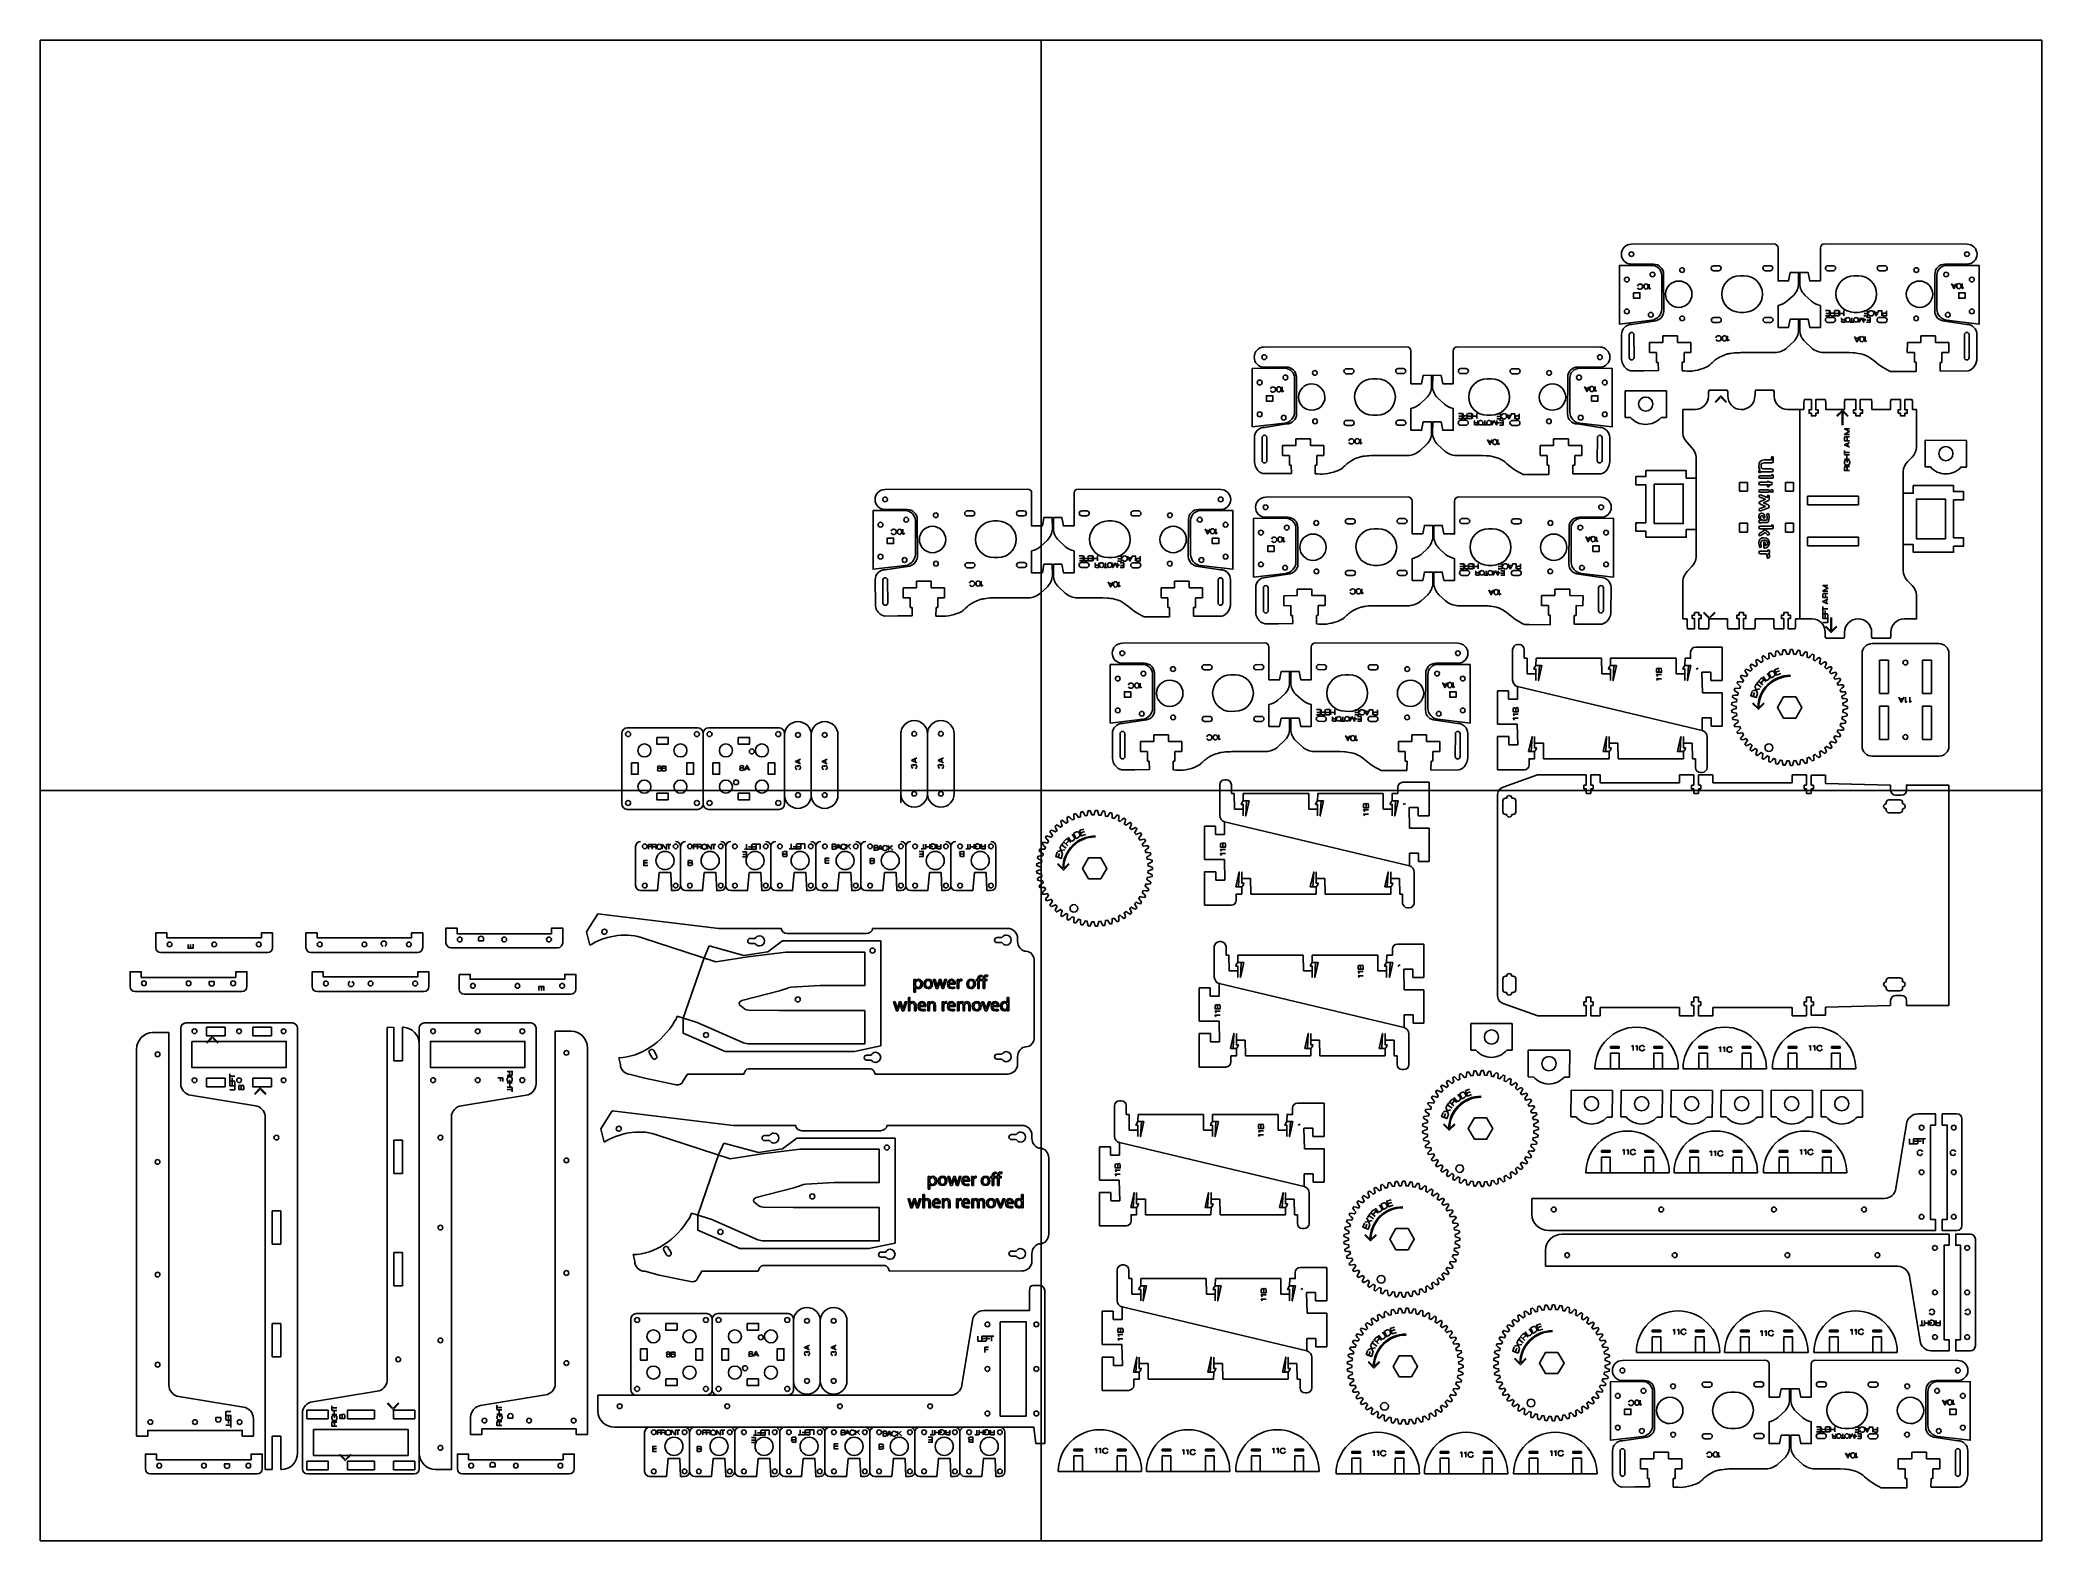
# Model space of a CAD drawing. Header units: millimetres. Extents: x -1200 to 0, y -900 to 0.
import ezdxf

# ---------------------------------------------------------------- set-up
doc = ezdxf.new("R2010")
doc.units = ezdxf.units.MM
doc.layers.add('CUTS', color=1, linetype='Continuous', true_color=0xff0000)
doc.layers.add('TEXT', color=5, linetype='Continuous', true_color=0x0000ff)
doc.layers.add('laser bed referance', color=3, linetype='Continuous', lineweight=25, true_color=0x00ff00)
doc.layers.add('Referance Lines', color=2, linetype='Continuous', lineweight=25, true_color=0xffff00)

msp = doc.modelspace()

# ---------------------------------------------------------------- linework, layer by layer
at = {"layer": 'CUTS', "color": 1, "lineweight": 25, "true_color": 0xff0000}
for p, q in [((-246.1, -122.4), (-160.7, -122.2)), ((-130.4, -122.2), (-44.9, -122.4)), ((-227.2, -177.4), (-218.4, -177.4)), ((-227.2, -177.4), (-227.2, -181.4)), ((-218.4, -177.4), (-218.4, -181.4)), ((-72.6, -177.4), (-72.6, -181.4)), ((-72.6, -177.4), (-63.8, -177.4)), ((-63.8, -177.4), (-63.9, -181.4)), ((-466.2, -184.1), (-380.7, -183.9)), ((-350.4, -183.9), (-265, -184.1)), ((-252, -191.6), (-252, -191.2)), ((-227.2, -181.4), (-235.2, -181.4)), ((-235.2, -181.4), (-235.2, -187.4)), ((-235.2, -187.4), (-231, -187.4)), ((-231, -187.4), (-231, -193.3)), ((-218.4, -181.4), (-210.4, -181.3)), ((-210.4, -187.3), (-214.5, -187.4)), ((-214.5, -187.4), (-214.5, -193.2)), ((-210.4, -181.3), (-210.4, -187.3)), ((-180.6, -187.4), (-160, -187.4)), ((-131, -187.4), (-115.5, -187.4)), ((-115.5, -187.4), (-112.9, -187.6)), ((-112.9, -187.6), (-112, -187.6)), ((-112, -187.6), (-111.1, -187.7)), ((-111.1, -187.7), (-110.1, -187.9)), ((-110.1, -187.9), (-108.6, -188.1)), ((-108.6, -188.1), (-107.8, -188.4)), ((-107.8, -188.4), (-105.9, -189)), ((-105.9, -189), (-104.8, -189.5)), ((-104.8, -189.5), (-103.9, -190)), ((-103.9, -190), (-102.8, -190.7)), ((-102.8, -190.7), (-101.9, -191.3)), ((-101.9, -191.3), (-100.8, -192.2)), ((-80.6, -181.3), (-80.7, -187.3)), ((-80.7, -187.3), (-76.5, -187.4)), ((-72.6, -181.4), (-80.6, -181.3)), ((-76.5, -187.4), (-76.5, -193.2)), ((-63.9, -181.4), (-55.9, -181.4)), ((-55.9, -187.4), (-60, -187.4)), ((-60, -187.4), (-60, -193.3)), ((-55.9, -181.4), (-55.9, -187.4)), ((-39.1, -192), (-39.1, -191.2)), ((-238.5, -198.3), (-246.4, -198.3)), ((-229.8, -198.2), (-238.5, -198.3)), ((-231, -193.3), (-230, -193.3)), ((-230, -193.3), (-229.8, -198.2)), ((-214.5, -193.2), (-215.6, -193.2)), ((-215.6, -193.2), (-215.6, -198.3)), ((-100.8, -192.2), (-97.9, -194.6)), ((-97.9, -194.6), (-96.8, -195.3)), ((-96.8, -195.3), (-95.2, -196.4)), ((-95.2, -196.4), (-93.8, -197.2)), ((-93.8, -197.2), (-92.3, -198)), ((-92.3, -198), (-90.8, -198.8)), ((-90.8, -198.8), (-88, -198.8)), ((-88, -198.8), (-75.5, -198.8)), ((-76.5, -193.2), (-75.5, -193.2)), ((-75.5, -193.2), (-75.5, -198.8)), ((-60, -193.3), (-61.1, -193.3)), ((-61.1, -193.3), (-61.1, -198.5)), ((-44.3, -198.4), (-61.1, -198.5)), ((-43.5, -198.2), (-44.3, -198.4)), ((-42.4, -197.6), (-43.5, -198.2)), ((-41.4, -196.8), (-42.4, -197.6)), ((-40.6, -195.7), (-41.4, -196.8)), ((-39.9, -194.6), (-40.6, -195.7)), ((-39.4, -193.3), (-39.9, -194.6)), ((-39.1, -192), (-39.4, -193.3)), ((-249.9, -210.3), (-225.1, -210.4)), ((-249.9, -210.3), (-249.9, -226.3)), ((-225.1, -210.4), (-225.1, -226.4)), ((-249.9, -226.3), (-246.8, -226.3)), ((-228.3, -226.3), (-225.1, -226.4)), ((-447.3, -239.2), (-438.5, -239.1)), ((-447.3, -239.2), (-447.3, -243.1)), ((-438.5, -239.1), (-438.5, -243.1)), ((-292.7, -239.2), (-292.7, -243.1)), ((-292.7, -239.2), (-283.9, -239.2)), ((-283.9, -239.2), (-283.9, -243.1)), ((-70, -240), (-70.1, -256)), ((-70, -240), (-45.2, -240.1)), ((-447.3, -243.1), (-455.3, -243.1)), ((-455.3, -243.1), (-455.3, -249.1)), ((-455.3, -249.1), (-451.1, -249.1)), ((-451.1, -249.1), (-451.1, -255)), ((-438.5, -243.1), (-430.5, -243.1)), ((-430.5, -249.1), (-434.6, -249.1)), ((-434.6, -249.1), (-434.6, -254.9)), ((-430.5, -243.1), (-430.5, -249.1)), ((-400.6, -249.2), (-380.1, -249.2)), ((-351.1, -249.2), (-335.6, -249.2)), ((-335.6, -249.2), (-332.9, -249.3)), ((-332.9, -249.3), (-332.1, -249.4)), ((-332.1, -249.4), (-331.2, -249.4)), ((-331.2, -249.4), (-330.1, -249.6)), ((-330.1, -249.6), (-328.7, -249.9)), ((-328.7, -249.9), (-327.9, -250.1)), ((-327.9, -250.1), (-325.9, -250.7)), ((-325.9, -250.7), (-324.9, -251.2)), ((-324.9, -251.2), (-324, -251.7)), ((-324, -251.7), (-322.8, -252.4)), ((-292.7, -243.1), (-300.7, -243.1)), ((-300.7, -243.1), (-300.7, -249.1)), ((-300.7, -249.1), (-296.6, -249.1)), ((-296.6, -249.1), (-296.6, -254.9)), ((-283.9, -243.1), (-275.9, -243.2)), ((-275.9, -249.1), (-280.1, -249.1)), ((-280.1, -249.1), (-280.1, -255)), ((-275.9, -243.2), (-275.9, -249.1)), ((-45.2, -240.1), (-45.3, -256.1)), ((-472, -253.3), (-472, -252.9)), ((-458.6, -260), (-466.4, -260)), ((-449.9, -259.9), (-458.6, -260)), ((-451.1, -255), (-450, -255)), ((-450, -255), (-449.9, -259.9)), ((-434.6, -254.9), (-435.6, -255)), ((-435.6, -255), (-435.6, -260.1)), ((-322.8, -252.4), (-322, -253)), ((-322, -253), (-320.9, -253.9)), ((-320.9, -253.9), (-317.9, -256.3)), ((-317.9, -256.3), (-316.9, -257.1)), ((-316.9, -257.1), (-315.3, -258.1)), ((-315.3, -258.1), (-313.9, -258.9)), ((-313.9, -258.9), (-312.4, -259.8)), ((-312.4, -259.8), (-310.9, -260.5)), ((-310.9, -260.5), (-308.1, -260.5)), ((-308.1, -260.5), (-295.6, -260.6)), ((-296.6, -254.9), (-295.6, -254.9)), ((-295.6, -254.9), (-295.6, -260.6)), ((-280.1, -255), (-281.2, -255)), ((-281.2, -255), (-281.2, -260.2)), ((-264.4, -260.2), (-281.2, -260.2)), ((-263.6, -259.9), (-264.4, -260.2)), ((-262.5, -259.3), (-263.6, -259.9)), ((-261.5, -258.5), (-262.5, -259.3)), ((-260.7, -257.5), (-261.5, -258.5)), ((-260, -256.3), (-260.7, -257.5)), ((-259.5, -255), (-260, -256.3)), ((-259.2, -253.7), (-259.5, -255)), ((-259.2, -253.7), (-259.1, -252.9)), ((-70.1, -256), (-66.9, -256)), ((-48.4, -256.1), (-45.3, -256.1)), ((-693.5, -269.5), (-608, -269.3)), ((-577.7, -269.3), (-492.3, -269.5)), ((-465.4, -274.2), (-380, -273.9)), ((-349.7, -273.9), (-264.2, -274.2)), ((-181.4, -270.5), (-181.4, -265.3)), ((-181.4, -265.3), (-176.6, -265.3)), ((-181.4, -270.5), (-176.6, -270.5)), ((-176.6, -270.5), (-176.6, -265.3)), ((-153.7, -270.5), (-153.7, -265.3)), ((-153.7, -265.3), (-148.9, -265.3)), ((-153.7, -270.5), (-148.9, -270.5)), ((-148.9, -270.5), (-148.9, -265.3)), ((-140.5, -278.8), (-140.5, -273.6)), ((-140.5, -273.6), (-110, -273.6)), ((-110, -278.8), (-110, -273.6)), ((-140.5, -278.8), (-110, -278.8)), ((-181.4, -295), (-181.4, -289.8)), ((-181.4, -289.8), (-176.6, -289.8)), ((-181.4, -295), (-176.6, -295)), ((-176.6, -295), (-176.6, -289.8)), ((-153.7, -295), (-153.7, -289.8)), ((-153.7, -289.8), (-148.9, -289.8)), ((-153.7, -295), (-148.9, -295)), ((-148.9, -295), (-148.9, -289.8)), ((-140.5, -303.3), (-140.5, -298.1)), ((-140.5, -298.1), (-110, -298.1)), ((-110, -303.3), (-110, -298.1)), ((-140.5, -303.3), (-110, -303.3)), ((-674.6, -328.5), (-682.6, -328.5)), ((-682.6, -328.5), (-682.6, -334.5)), ((-682.6, -334.5), (-678.4, -334.5)), ((-678.4, -334.5), (-678.4, -340.3)), ((-674.6, -324.5), (-665.8, -324.5)), ((-674.6, -324.5), (-674.6, -328.5)), ((-665.8, -324.5), (-665.8, -328.4)), ((-665.8, -328.4), (-657.8, -328.4)), ((-657.8, -334.4), (-661.9, -334.4)), ((-661.9, -334.4), (-661.9, -340.3)), ((-657.8, -328.4), (-657.8, -334.4)), ((-627.9, -334.5), (-607.4, -334.5)), ((-578.4, -334.5), (-562.9, -334.5)), ((-562.9, -334.5), (-560.2, -334.6)), ((-560.2, -334.6), (-559.4, -334.7)), ((-559.4, -334.7), (-558.5, -334.8)), ((-558.5, -334.8), (-557.4, -334.9)), ((-557.4, -334.9), (-556, -335.2)), ((-556, -335.2), (-555.2, -335.4)), ((-555.2, -335.4), (-553.2, -336.1)), ((-520, -328.4), (-528, -328.4)), ((-528, -328.4), (-528, -334.4)), ((-528, -334.4), (-523.9, -334.4)), ((-523.9, -334.4), (-523.9, -340.3)), ((-520, -324.5), (-520, -328.4)), ((-520, -324.5), (-511.2, -324.5)), ((-511.2, -324.5), (-511.2, -328.5)), ((-511.2, -328.5), (-503.2, -328.5)), ((-503.2, -334.5), (-507.4, -334.5)), ((-507.4, -334.5), (-507.4, -340.3)), ((-503.2, -328.5), (-503.2, -334.5)), ((-446.5, -333.1), (-454.5, -333.2)), ((-454.5, -333.2), (-454.5, -339.2)), ((-446.5, -329.2), (-446.5, -333.1)), ((-446.5, -329.2), (-437.7, -329.2)), ((-437.7, -329.2), (-437.7, -333.1)), ((-437.7, -333.1), (-429.7, -333.1)), ((-429.7, -333.1), (-429.7, -339.1)), ((-299.9, -333.1), (-300, -339.1)), ((-291.9, -333.1), (-299.9, -333.1)), ((-291.9, -329.2), (-291.9, -333.1)), ((-291.9, -329.2), (-283.1, -329.2)), ((-283.1, -329.2), (-283.1, -333.1)), ((-283.1, -333.1), (-275.1, -333.2)), ((-275.1, -333.2), (-275.2, -339.2)), ((-699.3, -338.7), (-699.3, -338.2)), ((-685.9, -345.3), (-693.7, -345.4)), ((-677.2, -345.3), (-685.9, -345.3)), ((-678.4, -340.3), (-677.3, -340.3)), ((-677.3, -340.3), (-677.2, -345.3)), ((-662.9, -340.3), (-663, -345.4)), ((-661.9, -340.3), (-662.9, -340.3)), ((-553.2, -336.1), (-552.2, -336.5)), ((-552.2, -336.5), (-551.3, -337)), ((-551.3, -337), (-550.1, -337.8)), ((-550.1, -337.8), (-549.3, -338.4)), ((-549.3, -338.4), (-548.2, -339.2)), ((-548.2, -339.2), (-545.2, -341.6)), ((-545.2, -341.6), (-544.2, -342.4)), ((-544.2, -342.4), (-542.6, -343.5)), ((-542.6, -343.5), (-541.2, -344.3)), ((-541.2, -344.3), (-539.7, -345.1)), ((-539.7, -345.1), (-538.2, -345.8)), ((-538.2, -345.8), (-535.4, -345.8)), ((-535.4, -345.8), (-522.9, -345.9)), ((-523.9, -340.3), (-522.9, -340.3)), ((-522.9, -340.3), (-522.9, -345.9)), ((-507.4, -340.3), (-508.5, -340.3)), ((-508.5, -340.3), (-508.5, -345.5)), ((-491.7, -345.5), (-508.5, -345.5)), ((-490.9, -345.3), (-491.7, -345.5)), ((-489.8, -344.7), (-490.9, -345.3)), ((-488.8, -343.8), (-489.8, -344.7)), ((-488, -342.8), (-488.8, -343.8)), ((-487.3, -341.6), (-488, -342.8)), ((-486.8, -340.4), (-487.3, -341.6)), ((-486.5, -339.1), (-486.8, -340.4)), ((-486.5, -339.1), (-486.4, -338.2)), ((-471.2, -343.3), (-471.3, -342.9)), ((-454.5, -339.2), (-450.3, -339.1)), ((-450.3, -339.1), (-450.3, -345)), ((-450.3, -345), (-449.2, -345)), ((-449.2, -345), (-449.1, -349.9)), ((-434.8, -345), (-434.9, -350.1)), ((-433.8, -344.9), (-434.8, -345)), ((-429.7, -339.1), (-433.8, -339.1)), ((-433.8, -339.1), (-433.8, -344.9)), ((-399.9, -339.2), (-379.3, -339.2)), ((-350.3, -339.2), (-334.8, -339.2)), ((-334.8, -339.2), (-332.2, -339.3)), ((-332.2, -339.3), (-331.3, -339.4)), ((-331.3, -339.4), (-330.4, -339.5)), ((-330.4, -339.5), (-329.4, -339.6)), ((-329.4, -339.6), (-327.9, -339.9)), ((-327.9, -339.9), (-327.1, -340.1)), ((-327.1, -340.1), (-325.1, -340.7)), ((-325.1, -340.7), (-324.1, -341.2)), ((-324.1, -341.2), (-323.2, -341.7)), ((-323.2, -341.7), (-322.1, -342.4)), ((-322.1, -342.4), (-321.2, -343)), ((-321.2, -343), (-320.1, -343.9)), ((-320.1, -343.9), (-317.1, -346.3)), ((-317.1, -346.3), (-316.1, -347.1)), ((-316.1, -347.1), (-314.5, -348.1)), ((-300, -339.1), (-295.8, -339.1)), ((-295.8, -339.1), (-295.8, -344.9)), ((-295.8, -344.9), (-294.8, -344.9)), ((-294.8, -344.9), (-294.8, -350.6)), ((-279.3, -345), (-280.4, -345)), ((-280.4, -345), (-280.4, -350.2)), ((-275.2, -339.2), (-279.3, -339.1)), ((-279.3, -339.1), (-279.3, -345)), ((-259.9, -347.5), (-260.7, -348.5)), ((-259.2, -346.3), (-259.9, -347.5)), ((-258.7, -345), (-259.2, -346.3)), ((-258.4, -343.7), (-258.7, -345)), ((-258.4, -343.7), (-258.4, -342.9)), ((-457.8, -350), (-465.7, -350.1)), ((-449.1, -349.9), (-457.8, -350)), ((-314.5, -348.1), (-313.1, -348.9)), ((-313.1, -348.9), (-311.6, -349.8)), ((-311.6, -349.8), (-310.1, -350.5)), ((-310.1, -350.5), (-307.3, -350.5)), ((-307.3, -350.5), (-294.8, -350.6)), ((-263.6, -350.2), (-280.4, -350.2)), ((-262.8, -349.9), (-263.6, -350.2)), ((-261.7, -349.3), (-262.8, -349.9)), ((-260.7, -348.5), (-261.7, -349.3)), ((-551.3, -361.7), (-465.8, -361.5)), ((-435.5, -361.5), (-350.1, -361.7)), ((-310.3, -370.7), (-310.3, -365.5)), ((-308.6, -370.7), (-310.3, -370.7)), ((-309.4, -370.7), (-308.6, -370.7)), ((-308.5, -380.1), (-308.6, -370.7)), ((-303.2, -370.7), (-303.3, -375)), ((-264, -370.7), (-303.2, -370.7)), ((-264.8, -370.7), (-264, -370.7)), ((-263.9, -380.1), (-264, -370.7)), ((-219.3, -370.7), (-258.6, -370.7)), ((-258.6, -370.7), (-258.6, -375)), ((-220.1, -370.7), (-219.3, -370.7)), ((-219.2, -380.1), (-219.3, -370.7)), ((-191.7, -364), (-207.6, -364)), ((-191.7, -384), (-191.7, -364)), ((-101.8, -361.9), (-61.8, -361.9)), ((-97.4, -371.9), (-92, -371.9)), ((-97.4, -371.9), (-97.4, -391.9)), ((-92, -371.9), (-92, -391.9)), ((-71.6, -371.9), (-66.2, -371.9)), ((-71.6, -371.9), (-71.6, -391.9)), ((-66.2, -371.9), (-66.2, -391.9)), ((-55.8, -367.9), (-55.8, -423.4)), ((-308.5, -380.1), (-303.3, -380.1)), ((-263.9, -380.1), (-258.7, -380.1)), ((-219.2, -380.1), (-214, -380.1)), ((-203.8, -379), (-198.4, -379)), ((-203.5, -391.5), (-203.8, -379)), ((-203.8, -379), (-198.4, -379)), ((-198.4, -379), (-198.4, -384)), ((-198.4, -379), (-198.4, -384)), ((-319.8, -390.2), (-326.3, -390.2)), ((-326.3, -390.2), (-326.3, -410.2)), ((-319.8, -395.2), (-319.8, -390.2)), ((-319.8, -395.2), (-314.4, -395.2)), ((-314.4, -387.7), (-203.6, -414)), ((-314.4, -387.7), (-314.4, -395.2)), ((-191.7, -391.5), (-203.5, -391.5)), ((-198.4, -384), (-191.7, -384)), ((-198.4, -384), (-191.7, -384)), ((-191.7, -411.5), (-191.7, -391.5)), ((-97.4, -391.9), (-92, -391.9)), ((-71.6, -391.9), (-66.2, -391.9)), ((-203.6, -414), (-203.6, -406.5)), ((-203.6, -406.5), (-198.2, -406.5)), ((-198.2, -406.5), (-198.2, -411.5)), ((-198.2, -406.5), (-198.2, -411.5)), ((-97.4, -399.4), (-92, -399.4)), ((-97.4, -399.4), (-97.4, -419.4)), ((-92, -399.4), (-92, -419.4)), ((-71.6, -399.4), (-66.2, -399.4)), ((-71.6, -399.4), (-71.6, -419.4)), ((-66.2, -399.4), (-66.2, -419.4)), ((-532.4, -416.7), (-523.6, -416.7)), ((-532.4, -416.7), (-532.4, -420.7)), ((-523.6, -416.7), (-523.6, -420.7)), ((-377.8, -416.7), (-377.8, -420.7)), ((-377.8, -416.7), (-369, -416.7)), ((-369, -416.7), (-369, -420.7)), ((-326.3, -410.2), (-314.5, -410.2)), ((-326.3, -417.7), (-319.6, -417.7)), ((-319.6, -417.7), (-326.3, -417.7)), ((-326.3, -417.7), (-326.3, -437.7)), ((-319.6, -417.7), (-319.6, -422.7)), ((-319.6, -422.7), (-319.6, -417.7)), ((-314.5, -410.2), (-314.2, -422.7)), ((-198.2, -411.5), (-191.7, -411.5)), ((-198.2, -411.5), (-191.7, -411.5)), ((-97.4, -419.4), (-92, -419.4)), ((-71.6, -419.4), (-66.2, -419.4)), ((-557.1, -430.9), (-557.1, -430.5)), ((-532.4, -420.7), (-540.3, -420.7)), ((-540.3, -420.7), (-540.3, -426.7)), ((-540.3, -426.7), (-536.2, -426.7)), ((-536.2, -426.7), (-536.2, -432.5)), ((-523.6, -420.7), (-515.6, -420.6)), ((-515.5, -426.6), (-519.7, -426.6)), ((-519.7, -426.6), (-519.7, -432.5)), ((-515.6, -420.6), (-515.5, -426.6)), ((-485.7, -426.7), (-465.2, -426.7)), ((-436.2, -426.7), (-420.7, -426.7)), ((-420.7, -426.7), (-418, -426.9)), ((-418, -426.9), (-417.2, -426.9)), ((-417.2, -426.9), (-416.3, -427)), ((-416.3, -427), (-415.2, -427.2)), ((-415.2, -427.2), (-413.8, -427.4)), ((-413.8, -427.4), (-412.9, -427.7)), ((-412.9, -427.7), (-411, -428.3)), ((-411, -428.3), (-410, -428.8)), ((-410, -428.8), (-409.1, -429.3)), ((-409.1, -429.3), (-407.9, -430)), ((-407.9, -430), (-407.1, -430.6)), ((-407.1, -430.6), (-406, -431.5)), ((-406, -431.5), (-403, -433.9)), ((-377.8, -420.7), (-385.8, -420.6)), ((-385.8, -420.6), (-385.8, -426.6)), ((-385.8, -426.6), (-381.7, -426.6)), ((-381.7, -426.6), (-381.7, -432.5)), ((-369, -420.7), (-361, -420.7)), ((-361, -426.7), (-365.2, -426.7)), ((-365.2, -426.7), (-365.2, -432.5)), ((-361, -420.7), (-361, -426.7)), ((-344.3, -431.3), (-344.6, -432.6)), ((-344.3, -431.3), (-344.2, -430.5)), ((-319.6, -422.7), (-314.2, -422.7)), ((-314.2, -422.7), (-319.6, -422.7)), ((-304, -421.6), (-298.8, -421.6)), ((-298.8, -421.6), (-298.7, -431)), ((-298.7, -431), (-297.9, -431)), ((-298.7, -431), (-259.5, -431)), ((-259.5, -431), (-259.4, -426.7)), ((-259.4, -421.6), (-254.2, -421.6)), ((-254.2, -421.6), (-254.1, -431)), ((-254.1, -431), (-253.3, -431)), ((-254.1, -431), (-214.9, -431)), ((-214.9, -431), (-214.8, -426.7)), ((-214.8, -421.6), (-209.6, -421.6)), ((-209.6, -421.6), (-209.5, -431)), ((-209.5, -431), (-208.7, -431)), ((-209.5, -431), (-207.7, -431)), ((-207.7, -431), (-207.7, -436.2)), ((-543.7, -437.6), (-551.5, -437.6)), ((-535, -437.5), (-543.7, -437.6)), ((-536.2, -432.5), (-535.1, -432.5)), ((-535.1, -432.5), (-535, -437.5)), ((-519.7, -432.5), (-520.7, -432.5)), ((-520.7, -432.5), (-520.7, -437.6)), ((-403, -433.9), (-402, -434.6)), ((-402, -434.6), (-400.4, -435.7)), ((-400.4, -435.7), (-399, -436.5)), ((-399, -436.5), (-397.5, -437.3)), ((-397.5, -437.3), (-396, -438)), ((-396, -438), (-393.2, -438.1)), ((-393.2, -438.1), (-380.7, -438.1)), ((-381.7, -432.5), (-380.6, -432.5)), ((-380.6, -432.5), (-380.7, -438.1)), ((-366.2, -432.5), (-366.3, -437.8)), ((-349.5, -437.7), (-366.3, -437.8)), ((-365.2, -432.5), (-366.2, -432.5)), ((-348.7, -437.5), (-349.5, -437.7)), ((-347.6, -436.9), (-348.7, -437.5)), ((-346.6, -436.1), (-347.6, -436.9)), ((-345.8, -435), (-346.6, -436.1)), ((-345.1, -433.8), (-345.8, -435)), ((-344.6, -432.6), (-345.1, -433.8)), ((-326.3, -437.7), (-310.4, -437.7)), ((-322.9, -448), (-302.4, -440.6)), ((-302.4, -440.6), (-273.3, -440.6)), ((-273.3, -440.6), (-273.3, -446.8)), ((-264.8, -440.6), (-270.5, -440.6)), ((-270.5, -440.6), (-270.5, -446.8)), ((-264.8, -445.5), (-264.8, -440.6)), ((-217.3, -445.5), (-217.3, -440.6)), ((-217.3, -440.6), (-208.7, -440.6)), ((-208.7, -440.6), (-208.7, -446.8)), ((-197.3, -440.6), (-205.9, -440.6)), ((-205.9, -446.8), (-205.9, -440.6)), ((-197.3, -445.5), (-197.3, -440.6)), ((-149.8, -445.5), (-149.8, -440.6)), ((-149.8, -440.6), (-141.2, -440.6)), ((-141.2, -440.6), (-141.2, -446.8)), ((-129.8, -440.9), (-138.4, -440.9)), ((-138.4, -446.8), (-138.4, -440.9)), ((-129.8, -445.8), (-129.8, -440.9)), ((-485.9, -451.8), (-485.9, -446.6)), ((-484.2, -451.8), (-485.9, -451.8)), ((-485, -451.8), (-484.2, -451.8)), ((-484.1, -461.2), (-484.2, -451.8)), ((-439.5, -451.8), (-478.8, -451.8)), ((-478.8, -451.8), (-478.8, -456.1)), ((-440.3, -451.8), (-439.5, -451.8)), ((-439.4, -461.2), (-439.5, -451.8)), ((-434.1, -451.8), (-434.2, -456.1)), ((-394.9, -451.8), (-434.1, -451.8)), ((-395.7, -451.8), (-394.9, -451.8)), ((-394.8, -461.2), (-394.9, -451.8)), ((-367.3, -445.1), (-383.2, -445.1)), ((-367.3, -465.1), (-367.3, -445.1)), ((-274.7, -449), (-274.7, -446.8)), ((-274.7, -446.8), (-273.3, -446.8)), ((-273.3, -446.8), (-274.7, -446.8)), ((-273.3, -449), (-274.7, -449)), ((-273.3, -451.8), (-273.3, -449)), ((-270.5, -451.8), (-273.3, -451.8)), ((-270.5, -446.8), (-269.1, -446.8)), ((-269.1, -449), (-270.5, -449)), ((-270.5, -449), (-270.5, -451.8)), ((-269.1, -446.8), (-269.1, -449)), ((-264.8, -445.5), (-217.3, -445.5)), ((-208.7, -446.8), (-210.1, -446.8)), ((-210.1, -446.8), (-210.1, -449)), ((-210.1, -449), (-208.7, -449)), ((-208.7, -449), (-208.7, -451.8)), ((-208.7, -451.8), (-205.9, -451.8)), ((-204.5, -446.8), (-205.9, -446.8)), ((-205.9, -451.8), (-205.9, -449)), ((-205.9, -449), (-204.5, -449)), ((-204.5, -449), (-204.5, -446.8)), ((-197.3, -445.5), (-149.8, -445.5)), ((-141.2, -446.8), (-142.6, -446.8)), ((-142.6, -446.8), (-142.6, -449)), ((-142.6, -449), (-141.2, -449)), ((-141.2, -449), (-141.2, -451.8)), ((-141.2, -451.8), (-138.4, -451.8)), ((-137, -446.8), (-138.4, -446.8)), ((-138.4, -451.8), (-138.4, -449)), ((-138.4, -449), (-137, -449)), ((-137, -449), (-137, -446.8)), ((-129.8, -445.8), (-90.7, -446.8)), ((-90.7, -446.8), (-90.7, -449.8)), ((-55.8, -446.8), (-55.8, -578.9)), ((-848, -461.3), (-805.8, -461.3)), ((-799.1, -461.3), (-757, -461.3)), ((-484.1, -461.2), (-478.9, -461.2)), ((-439.4, -461.2), (-434.2, -461.2)), ((-394.8, -461.2), (-389.6, -461.2)), ((-379.4, -460.1), (-374, -460.1)), ((-379.1, -472.6), (-379.4, -460.1)), ((-379.4, -460.1), (-374, -460.1)), ((-374, -460.1), (-374, -465.1)), ((-374, -460.1), (-374, -465.1)), ((-374, -465.1), (-367.3, -465.1)), ((-374, -465.1), (-367.3, -465.1)), ((-495.4, -471.3), (-501.9, -471.3)), ((-501.9, -471.3), (-501.9, -491.3)), ((-495.4, -476.3), (-495.4, -471.3)), ((-495.4, -476.3), (-490, -476.3)), ((-490, -468.8), (-379.2, -495.1)), ((-490, -468.8), (-490, -476.3)), ((-367.3, -472.6), (-379.1, -472.6)), ((-367.3, -492.6), (-367.3, -472.6)), ((-501.9, -491.3), (-490.1, -491.3)), ((-490.1, -491.3), (-489.8, -503.8)), ((-379.2, -495.1), (-379.2, -487.6)), ((-379.2, -487.6), (-373.8, -487.6)), ((-373.8, -487.6), (-373.8, -492.6)), ((-373.8, -487.6), (-373.8, -492.6)), ((-501.9, -498.8), (-495.2, -498.8)), ((-495.2, -498.8), (-501.9, -498.8)), ((-501.9, -498.8), (-501.9, -518.8)), ((-495.2, -498.8), (-495.2, -503.8)), ((-495.2, -503.8), (-495.2, -498.8)), ((-495.2, -503.8), (-489.8, -503.8)), ((-489.8, -503.8), (-495.2, -503.8)), ((-479.6, -502.7), (-474.4, -502.7)), ((-474.4, -502.7), (-474.3, -512.1)), ((-435, -502.7), (-429.8, -502.7)), ((-429.8, -502.7), (-429.7, -512.1)), ((-390.3, -502.7), (-385.1, -502.7)), ((-385.1, -502.7), (-385, -512.1)), ((-373.8, -492.6), (-367.3, -492.6)), ((-373.8, -492.6), (-367.3, -492.6)), ((-474.3, -512.1), (-473.5, -512.1)), ((-474.3, -512.1), (-435.1, -512.1)), ((-435.1, -512.1), (-435, -507.8)), ((-429.7, -512.1), (-428.9, -512.1)), ((-429.7, -512.1), (-390.4, -512.1)), ((-390.4, -512.1), (-390.4, -507.8)), ((-385, -512.1), (-384.2, -512.1)), ((-385, -512.1), (-383.3, -512.1)), ((-383.3, -512.1), (-383.3, -517.3)), ((-501.9, -518.8), (-486, -518.8)), ((-953.7, -544.3), (-889.7, -544.3)), ((-489.1, -548.8), (-489.1, -543.6)), ((-487.4, -548.8), (-489.1, -548.8)), ((-488.2, -548.8), (-487.4, -548.8)), ((-487.3, -558.2), (-487.4, -548.8)), ((-482, -548.8), (-482.1, -553.1)), ((-442.8, -548.8), (-482, -548.8)), ((-443.6, -548.8), (-442.8, -548.8)), ((-442.7, -558.2), (-442.8, -548.8)), ((-398.1, -548.8), (-437.4, -548.8)), ((-437.4, -548.8), (-437.4, -553.1)), ((-398.9, -548.8), (-398.1, -548.8)), ((-398, -558.2), (-398.1, -548.8)), ((-370.5, -542.1), (-386.4, -542.1)), ((-370.5, -562.1), (-370.5, -542.1)), ((-948.8, -569.1), (-948.8, -560.3)), ((-487.3, -558.2), (-482.1, -558.2)), ((-442.7, -558.2), (-437.5, -558.2)), ((-398, -558.2), (-392.8, -558.2)), ((-382.6, -557.1), (-377.2, -557.1)), ((-382.3, -569.6), (-382.6, -557.1)), ((-382.6, -557.1), (-377.2, -557.1)), ((-377.2, -557.1), (-377.2, -562.1)), ((-377.2, -557.1), (-377.2, -562.1)), ((-377.2, -562.1), (-370.5, -562.1)), ((-377.2, -562.1), (-370.5, -562.1)), ((-1143, -570.5), (-1079, -570.5)), ((-498.6, -568.3), (-505.1, -568.3)), ((-505.1, -568.3), (-505.1, -588.3)), ((-498.6, -573.3), (-498.6, -568.3)), ((-498.6, -573.3), (-493.2, -573.3)), ((-493.2, -565.8), (-382.4, -592.1)), ((-493.2, -565.8), (-493.2, -573.3)), ((-370.5, -569.6), (-382.3, -569.6)), ((-370.5, -589.6), (-370.5, -569.6)), ((-270.5, -573.9), (-273.3, -573.9)), ((-273.3, -573.9), (-273.3, -576.7)), ((-270.5, -576.7), (-270.5, -573.9)), ((-208.7, -576.7), (-208.7, -573.9)), ((-208.7, -573.9), (-205.9, -573.9)), ((-205.9, -573.9), (-205.9, -576.7)), ((-141.2, -576.7), (-141.2, -573.9)), ((-141.2, -573.9), (-138.4, -573.9)), ((-138.4, -573.9), (-138.4, -576.7)), ((-90.7, -578.9), (-90.7, -575.9)), ((-382.4, -592.1), (-382.4, -584.6)), ((-382.4, -584.6), (-377, -584.6)), ((-377, -584.6), (-377, -589.6)), ((-377, -584.6), (-377, -589.6)), ((-322.9, -577.7), (-302.1, -585.1)), ((-302.1, -585.1), (-273.3, -585.1)), ((-273.3, -576.7), (-274.7, -576.7)), ((-274.7, -576.7), (-274.7, -578.9)), ((-274.7, -578.9), (-273.3, -578.9)), ((-273.3, -585.1), (-273.3, -578.9)), ((-269.1, -576.7), (-270.5, -576.7)), ((-270.5, -585.1), (-270.5, -578.9)), ((-270.5, -578.9), (-269.1, -578.9)), ((-264.8, -585.1), (-270.5, -585.1)), ((-269.1, -578.9), (-269.1, -576.7)), ((-264.8, -585.1), (-264.8, -580.2)), ((-264.8, -580.2), (-217.3, -580.2)), ((-217.3, -585.1), (-217.3, -580.2)), ((-217.3, -585.1), (-208.7, -585.1)), ((-210.1, -578.9), (-210.1, -576.7)), ((-210.1, -576.7), (-208.7, -576.7)), ((-208.7, -578.9), (-210.1, -578.9)), ((-208.7, -585.1), (-208.7, -578.9)), ((-205.9, -576.7), (-204.5, -576.7)), ((-204.5, -578.9), (-205.9, -578.9)), ((-205.9, -585.1), (-205.9, -578.9)), ((-197.3, -585.1), (-205.9, -585.1)), ((-204.5, -576.7), (-204.5, -578.9)), ((-197.3, -585.1), (-197.3, -580.2)), ((-197.3, -580.2), (-149.8, -580.2)), ((-149.8, -585.1), (-149.8, -580.2)), ((-149.8, -585.1), (-141.2, -585.1)), ((-142.6, -578.9), (-142.6, -576.7)), ((-142.6, -576.7), (-141.2, -576.7)), ((-141.2, -578.9), (-142.6, -578.9)), ((-141.2, -585.1), (-141.2, -578.9)), ((-138.4, -576.7), (-137, -576.7)), ((-137, -578.9), (-138.4, -578.9)), ((-138.4, -578.9), (-138.4, -584.8)), ((-129.8, -584.8), (-138.4, -584.8)), ((-137, -576.7), (-137, -578.9)), ((-129.8, -579.9), (-90.7, -578.9)), ((-129.8, -584.8), (-129.8, -579.9)), ((-1112.7, -589.4), (-1048.7, -589.4)), ((-1100.2, -597.2), (-1100.2, -592)), ((-1100.2, -592), (-1089, -592)), ((-1100.2, -597.2), (-1089, -597.2)), ((-1089, -597.2), (-1089, -592)), ((-1072.5, -597.2), (-1072.5, -592)), ((-1072.5, -592), (-1061.2, -592)), ((-1072.5, -597.2), (-1061.2, -597.2)), ((-1061.2, -597.2), (-1061.2, -592)), ((-988.4, -592), (-991.9, -592.1)), ((-991.9, -592.1), (-991.9, -804.1)), ((-987.9, -612), (-987.9, -592)), ((-982.2, -592), (-982.7, -592)), ((-982.7, -592), (-982.7, -612)), ((-969.7, -589.4), (-905.7, -589.4)), ((-505.1, -588.3), (-493.3, -588.3)), ((-505.1, -595.8), (-498.4, -595.8)), ((-498.4, -595.8), (-505.1, -595.8)), ((-505.1, -595.8), (-505.1, -615.8)), ((-498.4, -595.8), (-498.4, -600.8)), ((-498.4, -600.8), (-498.4, -595.8)), ((-493.3, -588.3), (-493, -600.8)), ((-482.8, -599.7), (-477.6, -599.7)), ((-477.6, -599.7), (-477.5, -609.1)), ((-438.2, -599.7), (-433, -599.7)), ((-433, -599.7), (-432.9, -609.1)), ((-393.6, -599.7), (-388.4, -599.7)), ((-388.4, -599.7), (-388.3, -609.1)), ((-377, -589.6), (-370.5, -589.6)), ((-377, -589.6), (-370.5, -589.6)), ((-342.3, -589.7), (-342.4, -605.7)), ((-342.3, -589.7), (-317.5, -589.8)), ((-317.5, -589.8), (-317.6, -605.8)), ((-1142.1, -605.2), (-1142.1, -837.1)), ((-871.9, -836.2), (-871.9, -604.3)), ((-498.4, -600.8), (-493, -600.8)), ((-493, -600.8), (-498.4, -600.8)), ((-477.5, -609.1), (-476.7, -609.1)), ((-477.5, -609.1), (-438.3, -609.1)), ((-438.3, -609.1), (-438.2, -604.8)), ((-432.9, -609.1), (-432.1, -609.1)), ((-432.9, -609.1), (-393.7, -609.1)), ((-393.7, -609.1), (-393.6, -604.8)), ((-388.3, -609.1), (-387.5, -609.1)), ((-388.3, -609.1), (-386.5, -609.1)), ((-386.5, -609.1), (-386.5, -614.3)), ((-342.4, -605.7), (-339.3, -605.7)), ((-320.7, -605.8), (-317.6, -605.8)), ((-307.9, -605.8), (-308, -621.7)), ((-307.9, -605.8), (-283.1, -605.8)), ((-283.1, -605.8), (-283.2, -621.8)), ((-258.6, -603.5), (-253.4, -603.5)), ((-258.6, -603.5), (-258.6, -604.5)), ((-258.6, -604.5), (-253.4, -604.5)), ((-258.6, -607.5), (-253.4, -607.5)), ((-258.6, -607.5), (-258.6, -616.9)), ((-258.2, -603.5), (-253.8, -603.5)), ((-258.2, -604.5), (-253.8, -604.5)), ((-258.2, -607.5), (-253.8, -607.5)), ((-253.4, -603.5), (-253.4, -604.5)), ((-253.4, -607.5), (-253.4, -616.9)), ((-232.6, -603.5), (-227.4, -603.5)), ((-232.6, -603.5), (-232.6, -604.5)), ((-232.6, -604.5), (-227.4, -604.5)), ((-232.6, -607.5), (-227.4, -607.5)), ((-232.6, -607.5), (-232.6, -616.9)), ((-232.2, -603.5), (-227.8, -603.5)), ((-232.2, -604.5), (-227.8, -604.5)), ((-232.2, -607.5), (-227.8, -607.5)), ((-227.4, -603.5), (-227.4, -604.5)), ((-227.4, -607.5), (-227.4, -616.9)), ((-205.7, -603.5), (-200.5, -603.5)), ((-205.7, -603.5), (-205.7, -604.5)), ((-205.7, -604.5), (-200.5, -604.5)), ((-205.7, -607.5), (-200.5, -607.5)), ((-205.7, -607.5), (-205.7, -616.9)), ((-205.3, -603.5), (-200.9, -603.5)), ((-205.3, -604.5), (-200.9, -604.5)), ((-205.3, -607.5), (-200.9, -607.5)), ((-200.5, -603.5), (-200.5, -604.5)), ((-200.5, -607.5), (-200.5, -616.9)), ((-179.7, -603.5), (-174.5, -603.5)), ((-179.7, -603.5), (-179.7, -604.5)), ((-179.7, -604.5), (-174.5, -604.5)), ((-179.7, -607.5), (-174.5, -607.5)), ((-179.7, -607.5), (-179.7, -616.9)), ((-179.3, -603.5), (-174.9, -603.5)), ((-179.3, -604.5), (-174.9, -604.5)), ((-179.3, -607.5), (-174.9, -607.5)), ((-174.5, -603.5), (-174.5, -604.5)), ((-174.5, -607.5), (-174.5, -616.9)), ((-152.2, -603.5), (-147, -603.5)), ((-152.2, -603.5), (-152.2, -604.5)), ((-152.2, -604.5), (-147, -604.5)), ((-152.2, -607.5), (-147, -607.5)), ((-152.2, -607.5), (-152.2, -616.9)), ((-151.8, -603.5), (-147.4, -603.5)), ((-151.8, -604.5), (-147.4, -604.5)), ((-151.8, -607.5), (-147.4, -607.5)), ((-147, -603.5), (-147, -604.5)), ((-147, -607.5), (-147, -616.9)), ((-126.2, -603.5), (-121, -603.5)), ((-126.2, -603.5), (-126.2, -604.5)), ((-126.2, -604.5), (-121, -604.5)), ((-126.2, -607.5), (-121, -607.5)), ((-126.2, -607.5), (-126.2, -616.9)), ((-125.8, -603.5), (-121.4, -603.5)), ((-125.8, -604.5), (-121.4, -604.5)), ((-125.8, -607.5), (-121.4, -607.5)), ((-121, -603.5), (-121, -604.5)), ((-121, -607.5), (-121, -616.9)), ((-1100.2, -627.7), (-1100.2, -622.5)), ((-1100.2, -622.5), (-1089, -622.5)), ((-1089, -627.7), (-1089, -622.5)), ((-1072.5, -627.7), (-1072.5, -622.5)), ((-1072.5, -622.5), (-1061.2, -622.5)), ((-1061.2, -627.7), (-1061.2, -622.5)), ((-987.9, -612), (-982.7, -612)), ((-505.1, -615.8), (-489.2, -615.8)), ((-308, -621.7), (-304.8, -621.8)), ((-286.3, -621.8), (-283.2, -621.8)), ((-268, -616.9), (-218, -616.9)), ((-215.1, -616.9), (-165.1, -616.9)), ((-161.6, -616.9), (-111.6, -616.9)), ((-1100.2, -627.7), (-1089, -627.7)), ((-1072.5, -627.7), (-1061.2, -627.7)), ((-282.3, -629.7), (-282.4, -645.7)), ((-282.3, -629.7), (-257.5, -629.8)), ((-257.5, -629.8), (-257.6, -645.8)), ((-252.3, -629.7), (-252.4, -645.7)), ((-252.3, -629.7), (-227.5, -629.8)), ((-227.5, -629.8), (-227.6, -645.8)), ((-222.3, -629.7), (-222.4, -645.7)), ((-222.3, -629.7), (-197.5, -629.8)), ((-197.5, -629.8), (-197.6, -645.8)), ((-192.3, -629.7), (-192.4, -645.7)), ((-192.3, -629.7), (-167.5, -629.8)), ((-167.5, -629.8), (-167.6, -645.8)), ((-162.3, -629.7), (-162.4, -645.7)), ((-162.3, -629.7), (-137.5, -629.8)), ((-137.5, -629.8), (-137.6, -645.8)), ((-132.3, -629.7), (-132.4, -645.7)), ((-132.3, -629.7), (-107.5, -629.8)), ((-107.5, -629.8), (-107.6, -645.8)), ((-1065, -857.1), (-1065, -645.1)), ((-548.9, -644.2), (-548.9, -639)), ((-547.2, -644.2), (-548.9, -644.2)), ((-548, -644.2), (-547.2, -644.2)), ((-547.1, -653.6), (-547.2, -644.2)), ((-541.8, -644.2), (-541.9, -648.5)), ((-502.6, -644.2), (-541.8, -644.2)), ((-503.4, -644.2), (-502.6, -644.2)), ((-502.5, -653.6), (-502.6, -644.2)), ((-457.9, -644.2), (-497.2, -644.2)), ((-497.2, -644.2), (-497.2, -648.5)), ((-458.7, -644.2), (-457.9, -644.2)), ((-457.8, -653.6), (-457.9, -644.2)), ((-430.3, -637.5), (-446.2, -637.5)), ((-430.3, -657.5), (-430.3, -637.5)), ((-282.4, -645.7), (-279.3, -645.7)), ((-260.7, -645.8), (-257.6, -645.8)), ((-252.4, -645.7), (-249.3, -645.7)), ((-230.7, -645.8), (-227.6, -645.8)), ((-222.4, -645.7), (-219.3, -645.7)), ((-200.7, -645.8), (-197.6, -645.8)), ((-192.4, -645.7), (-189.3, -645.7)), ((-170.7, -645.8), (-167.6, -645.8)), ((-162.4, -645.7), (-159.3, -645.7)), ((-140.7, -645.8), (-137.6, -645.8)), ((-132.4, -645.7), (-129.3, -645.7)), ((-110.7, -645.8), (-107.6, -645.8)), ((-987.9, -659.6), (-982.7, -659.6)), ((-987.9, -659.6), (-987.9, -679.6)), ((-982.7, -659.6), (-982.7, -679.6)), ((-547.1, -653.6), (-541.9, -653.6)), ((-502.5, -653.6), (-497.3, -653.6)), ((-457.8, -653.6), (-452.6, -653.6)), ((-442.4, -652.5), (-437, -652.5)), ((-442.1, -664.9), (-442.4, -652.5)), ((-442.4, -652.5), (-437, -652.5)), ((-437, -652.5), (-437, -657.5)), ((-437, -652.5), (-437, -657.5)), ((-437, -657.5), (-430.3, -657.5)), ((-437, -657.5), (-430.3, -657.5)), ((-558.4, -663.6), (-564.9, -663.6)), ((-564.9, -663.6), (-564.9, -683.6)), ((-558.4, -668.6), (-558.4, -663.6)), ((-558.4, -668.6), (-553, -668.6)), ((-553, -661.1), (-442.2, -687.4)), ((-553, -661.1), (-553, -668.6)), ((-430.3, -664.9), (-442.1, -664.9)), ((-430.3, -684.9), (-430.3, -664.9)), ((-264, -665.8), (-258.8, -665.8)), ((-264, -665.8), (-264, -666.8)), ((-264, -666.8), (-258.8, -666.8)), ((-264, -669.8), (-258.8, -669.8)), ((-264, -669.8), (-264, -679.2)), ((-263.6, -665.8), (-259.2, -665.8)), ((-263.6, -666.8), (-259.2, -666.8)), ((-263.6, -669.8), (-259.2, -669.8)), ((-258.8, -665.8), (-258.8, -666.8)), ((-258.8, -669.8), (-258.8, -679.2)), ((-238, -665.8), (-232.8, -665.8)), ((-238, -665.8), (-238, -666.8)), ((-238, -666.8), (-232.8, -666.8)), ((-238, -669.8), (-232.8, -669.8)), ((-238, -669.8), (-238, -679.2)), ((-237.6, -665.8), (-233.2, -665.8)), ((-237.6, -666.8), (-233.2, -666.8)), ((-237.6, -669.8), (-233.2, -669.8)), ((-232.8, -665.8), (-232.8, -666.8)), ((-232.8, -669.8), (-232.8, -679.2)), ((-211.1, -665.8), (-205.9, -665.8)), ((-211.1, -665.8), (-211.1, -666.8)), ((-211.1, -666.8), (-205.9, -666.8)), ((-211.1, -669.8), (-205.9, -669.8)), ((-211.1, -669.8), (-211.1, -679.2)), ((-210.7, -665.8), (-206.3, -665.8)), ((-210.7, -666.8), (-206.3, -666.8)), ((-210.7, -669.8), (-206.3, -669.8)), ((-205.9, -665.8), (-205.9, -666.8)), ((-205.9, -669.8), (-205.9, -679.2)), ((-185.1, -665.8), (-179.9, -665.8)), ((-185.1, -665.8), (-185.1, -666.8)), ((-185.1, -666.8), (-179.9, -666.8)), ((-185.1, -669.8), (-179.9, -669.8)), ((-185.1, -669.8), (-185.1, -679.2)), ((-184.7, -665.8), (-180.3, -665.8)), ((-184.7, -666.8), (-180.3, -666.8)), ((-184.7, -669.8), (-180.3, -669.8)), ((-179.9, -665.8), (-179.9, -666.8)), ((-179.9, -669.8), (-179.9, -679.2)), ((-157.6, -665.8), (-152.4, -665.8)), ((-157.6, -665.8), (-157.6, -666.8)), ((-157.6, -666.8), (-152.4, -666.8)), ((-157.6, -669.8), (-152.4, -669.8)), ((-157.6, -669.8), (-157.6, -679.2)), ((-157.2, -665.8), (-152.8, -665.8)), ((-157.2, -666.8), (-152.8, -666.8)), ((-157.2, -669.8), (-152.8, -669.8)), ((-152.4, -665.8), (-152.4, -666.8)), ((-152.4, -669.8), (-152.4, -679.2)), ((-131.6, -665.8), (-126.4, -665.8)), ((-131.6, -665.8), (-131.6, -666.8)), ((-131.6, -666.8), (-126.4, -666.8)), ((-131.6, -669.8), (-126.4, -669.8)), ((-131.6, -669.8), (-131.6, -679.2)), ((-131.2, -665.8), (-126.8, -665.8)), ((-131.2, -666.8), (-126.8, -666.8)), ((-131.2, -669.8), (-126.8, -669.8)), ((-126.4, -665.8), (-126.4, -666.8)), ((-126.4, -669.8), (-126.4, -679.2)), ((-987.9, -679.6), (-982.7, -679.6)), ((-564.9, -683.6), (-553.1, -683.6)), ((-553.1, -683.6), (-552.8, -696.1)), ((-442.2, -687.4), (-442.2, -679.9)), ((-442.2, -679.9), (-436.8, -679.9)), ((-436.8, -679.9), (-436.8, -684.9)), ((-436.8, -679.9), (-436.8, -684.9)), ((-273.4, -679.2), (-223.4, -679.2)), ((-220.5, -679.2), (-170.5, -679.2)), ((-167, -679.2), (-117, -679.2)), ((-564.9, -691.1), (-558.2, -691.1)), ((-558.2, -691.1), (-564.9, -691.1)), ((-564.9, -691.1), (-564.9, -711.1)), ((-558.2, -691.1), (-558.2, -696.1)), ((-558.2, -696.1), (-558.2, -691.1)), ((-542.6, -695), (-537.4, -695)), ((-537.4, -695), (-537.3, -704.4)), ((-498, -695), (-492.8, -695)), ((-492.8, -695), (-492.7, -704.4)), ((-453.4, -695), (-448.2, -695)), ((-448.2, -695), (-448.1, -704.4)), ((-436.8, -684.9), (-430.3, -684.9)), ((-436.8, -684.9), (-430.3, -684.9)), ((-1060.9, -702.1), (-1055.7, -702.1)), ((-1060.9, -702.1), (-1060.9, -722.1)), ((-1055.7, -702.1), (-1055.7, -722.1)), ((-558.2, -696.1), (-552.8, -696.1)), ((-552.8, -696.1), (-558.2, -696.1)), ((-537.3, -704.4), (-536.5, -704.4)), ((-537.3, -704.4), (-498.1, -704.4)), ((-498.1, -704.4), (-498, -700.1)), ((-492.7, -704.4), (-491.9, -704.4)), ((-492.7, -704.4), (-453.5, -704.4)), ((-453.5, -704.4), (-453.4, -700.1)), ((-448.1, -704.4), (-447.3, -704.4)), ((-448.1, -704.4), (-446.3, -704.4)), ((-446.3, -704.4), (-446.3, -709.6)), ((-564.9, -711.1), (-549, -711.1)), ((-55.7, -716), (-287.6, -716)), ((-1060.9, -722.1), (-1055.7, -722.1)), ((-987.9, -727.1), (-982.7, -727.1)), ((-987.9, -727.1), (-987.9, -747.1)), ((-982.7, -727.1), (-982.7, -747.1)), ((-547.3, -742.7), (-547.3, -737.5)), ((-545.6, -742.7), (-547.3, -742.7)), ((-546.4, -742.7), (-545.6, -742.7)), ((-545.5, -752.1), (-545.6, -742.7)), ((-500.9, -742.7), (-540.2, -742.7)), ((-540.2, -742.7), (-540.2, -747)), ((-501.7, -742.7), (-500.9, -742.7)), ((-500.8, -752.1), (-500.9, -742.7)), ((-495.5, -742.7), (-495.6, -747)), ((-456.3, -742.7), (-495.5, -742.7)), ((-457.1, -742.7), (-456.3, -742.7)), ((-456.2, -752.1), (-456.3, -742.7)), ((-428.7, -736), (-444.6, -736)), ((-428.7, -756), (-428.7, -736)), ((-987.9, -747.1), (-982.7, -747.1)), ((-545.5, -752.1), (-540.3, -752.1)), ((-500.8, -752.1), (-495.6, -752.1)), ((-456.2, -752.1), (-451, -752.1)), ((-440.8, -751), (-435.4, -751)), ((-440.5, -763.5), (-440.8, -751)), ((-440.8, -751), (-435.4, -751)), ((-435.4, -751), (-435.4, -756)), ((-435.4, -751), (-435.4, -756)), ((-556.8, -762.2), (-563.3, -762.2)), ((-563.3, -762.2), (-563.3, -782.2)), ((-556.8, -767.2), (-556.8, -762.2)), ((-556.8, -767.2), (-551.4, -767.2)), ((-551.4, -759.7), (-440.6, -786)), ((-551.4, -759.7), (-551.4, -767.2)), ((-428.7, -763.5), (-440.5, -763.5)), ((-435.4, -756), (-428.7, -756)), ((-435.4, -756), (-428.7, -756)), ((-428.7, -783.5), (-428.7, -763.5)), ((-1060.9, -769.6), (-1055.7, -769.6)), ((-1060.9, -769.6), (-1060.9, -789.6)), ((-1055.7, -769.6), (-1055.7, -789.6)), ((-440.6, -786), (-440.6, -778.5)), ((-440.6, -778.5), (-435.2, -778.5)), ((-435.2, -778.5), (-435.2, -783.5)), ((-435.2, -778.5), (-435.2, -783.5)), ((-233.7, -773.6), (-228.5, -773.6)), ((-233.7, -773.6), (-233.7, -774.6)), ((-233.7, -774.6), (-228.5, -774.6)), ((-233.7, -777.6), (-228.5, -777.6)), ((-233.7, -777.6), (-233.7, -787)), ((-233.3, -773.6), (-228.9, -773.6)), ((-233.3, -774.6), (-228.9, -774.6)), ((-233.3, -777.6), (-228.9, -777.6)), ((-228.5, -773.6), (-228.5, -774.6)), ((-228.5, -777.6), (-228.5, -787)), ((-207.7, -773.6), (-202.5, -773.6)), ((-207.7, -773.6), (-207.7, -774.6)), ((-207.7, -774.6), (-202.5, -774.6)), ((-207.7, -777.6), (-202.5, -777.6)), ((-207.7, -777.6), (-207.7, -787)), ((-207.3, -773.6), (-202.9, -773.6)), ((-207.3, -774.6), (-202.9, -774.6)), ((-207.3, -777.6), (-202.9, -777.6)), ((-202.5, -773.6), (-202.5, -774.6)), ((-202.5, -777.6), (-202.5, -787)), ((-180.8, -773.6), (-175.6, -773.6)), ((-180.8, -773.6), (-180.8, -774.6)), ((-180.8, -774.6), (-175.6, -774.6)), ((-180.8, -777.6), (-175.6, -777.6)), ((-180.8, -777.6), (-180.8, -787)), ((-180.4, -773.6), (-176, -773.6)), ((-180.4, -774.6), (-176, -774.6)), ((-180.4, -777.6), (-176, -777.6)), ((-175.6, -773.6), (-175.6, -774.6)), ((-175.6, -777.6), (-175.6, -787)), ((-154.8, -773.6), (-149.6, -773.6)), ((-154.8, -773.6), (-154.8, -774.6)), ((-154.8, -774.6), (-149.6, -774.6)), ((-154.8, -777.6), (-149.6, -777.6)), ((-154.8, -777.6), (-154.8, -787)), ((-154.4, -773.6), (-150, -773.6)), ((-154.4, -774.6), (-150, -774.6)), ((-154.4, -777.6), (-150, -777.6)), ((-149.6, -773.6), (-149.6, -774.6)), ((-149.6, -777.6), (-149.6, -787)), ((-127.3, -773.6), (-122.1, -773.6)), ((-127.3, -773.6), (-127.3, -774.6)), ((-127.3, -774.6), (-122.1, -774.6)), ((-127.3, -777.6), (-122.1, -777.6)), ((-127.3, -777.6), (-127.3, -787)), ((-126.9, -773.6), (-122.5, -773.6)), ((-126.9, -774.6), (-122.5, -774.6)), ((-126.9, -777.6), (-122.5, -777.6)), ((-122.1, -773.6), (-122.1, -774.6)), ((-122.1, -777.6), (-122.1, -787)), ((-101.3, -773.6), (-96.1, -773.6)), ((-101.3, -773.6), (-101.3, -774.6)), ((-101.3, -774.6), (-96.1, -774.6)), ((-101.3, -777.6), (-96.1, -777.6)), ((-101.3, -777.6), (-101.3, -787)), ((-100.9, -773.6), (-96.5, -773.6)), ((-100.9, -774.6), (-96.5, -774.6)), ((-100.9, -777.6), (-96.5, -777.6)), ((-96.1, -773.6), (-96.1, -774.6)), ((-96.1, -777.6), (-96.1, -787)), ((-1060.9, -789.6), (-1055.7, -789.6)), ((-563.3, -782.2), (-551.5, -782.2)), ((-563.3, -789.7), (-556.6, -789.7)), ((-556.6, -789.7), (-563.3, -789.7)), ((-563.3, -789.7), (-563.3, -809.7)), ((-556.6, -789.7), (-556.6, -794.7)), ((-556.6, -794.7), (-556.6, -789.7)), ((-551.5, -782.2), (-551.2, -794.7)), ((-435.2, -783.5), (-428.7, -783.5)), ((-435.2, -783.5), (-428.7, -783.5)), ((-251.5, -791.8), (-166.1, -791.5)), ((-243.1, -787), (-193.1, -787)), ((-190.2, -787), (-140.2, -787)), ((-136.7, -787), (-86.7, -787)), ((-135.8, -791.5), (-50.3, -791.8)), ((-556.6, -794.7), (-551.2, -794.7)), ((-551.2, -794.7), (-556.6, -794.7)), ((-541, -793.6), (-535.8, -793.6)), ((-535.8, -793.6), (-535.7, -803)), ((-535.7, -803), (-534.9, -803)), ((-535.7, -803), (-496.5, -803)), ((-496.5, -803), (-496.4, -798.7)), ((-496.4, -793.6), (-491.2, -793.6)), ((-491.2, -793.6), (-491.1, -803)), ((-491.1, -803), (-490.3, -803)), ((-491.1, -803), (-451.9, -803)), ((-451.9, -803), (-451.8, -798.7)), ((-451.8, -793.6), (-446.6, -793.6)), ((-446.6, -793.6), (-446.5, -803)), ((-446.5, -803), (-445.7, -803)), ((-446.5, -803), (-444.7, -803)), ((-444.7, -803), (-444.7, -808.2)), ((-563.3, -809.7), (-547.4, -809.7)), ((-1040, -826.7), (-1040, -821.5)), ((-1040, -821.5), (-1027.2, -821.5)), ((-1040, -826.7), (-1027.2, -826.7)), ((-1027.2, -826.7), (-1027.2, -821.5)), ((-1015.8, -826.7), (-1015.8, -821.5)), ((-1015.8, -821.5), (-999.5, -821.5)), ((-1015.8, -826.7), (-999.5, -826.7)), ((-999.5, -826.7), (-999.5, -821.5)), ((-988.1, -826.7), (-988.1, -821.5)), ((-988.1, -821.5), (-975.3, -821.5)), ((-988.1, -826.7), (-975.3, -826.7)), ((-975.3, -826.7), (-975.3, -821.5)), ((-1060.9, -837.2), (-1055.7, -837.2)), ((-1060.9, -837.2), (-1060.9, -857.1)), ((-1055.7, -837.2), (-1055.7, -857.1)), ((-580.3, -844.9), (-575.1, -844.9)), ((-580.3, -844.9), (-580.3, -845.9)), ((-580.3, -845.9), (-575.1, -845.9)), ((-580.3, -848.9), (-575.1, -848.9)), ((-580.3, -848.9), (-580.3, -858.3)), ((-579.9, -844.9), (-575.5, -844.9)), ((-579.9, -845.9), (-575.5, -845.9)), ((-579.9, -848.9), (-575.5, -848.9)), ((-575.1, -844.9), (-575.1, -845.9)), ((-575.1, -848.9), (-575.1, -858.3)), ((-554.3, -848.9), (-549.1, -848.9)), ((-554.3, -848.9), (-554.3, -858.3)), ((-554.2, -844.9), (-549, -844.9)), ((-554.2, -844.9), (-554.2, -845.9)), ((-554.2, -845.9), (-549, -845.9)), ((-553.9, -848.9), (-549.5, -848.9)), ((-553.8, -844.9), (-549.4, -844.9)), ((-553.8, -845.9), (-549.4, -845.9)), ((-549.1, -848.9), (-549.1, -858.3)), ((-549, -844.9), (-549, -845.9)), ((-527.4, -844.9), (-522.2, -844.9)), ((-527.4, -844.9), (-527.4, -845.9)), ((-527.4, -845.9), (-522.2, -845.9)), ((-527.4, -848.9), (-522.2, -848.9)), ((-527.4, -848.9), (-527.4, -858.3)), ((-527, -844.9), (-522.6, -844.9)), ((-527, -845.9), (-522.6, -845.9)), ((-527, -848.9), (-522.6, -848.9)), ((-522.2, -844.9), (-522.2, -845.9)), ((-522.2, -848.9), (-522.2, -858.3)), ((-501.4, -844.9), (-496.2, -844.9)), ((-501.4, -844.9), (-501.4, -845.9)), ((-501.4, -845.9), (-496.2, -845.9)), ((-501.4, -848.9), (-496.2, -848.9)), ((-501.4, -848.9), (-501.4, -858.3)), ((-501, -844.9), (-496.6, -844.9)), ((-501, -845.9), (-496.6, -845.9)), ((-501, -848.9), (-496.6, -848.9)), ((-496.2, -844.9), (-496.2, -845.9)), ((-496.2, -848.9), (-496.2, -858.3)), ((-473.9, -844.9), (-468.7, -844.9)), ((-473.9, -844.9), (-473.9, -845.9)), ((-473.9, -845.9), (-468.7, -845.9)), ((-473.9, -848.9), (-468.7, -848.9)), ((-473.9, -848.9), (-473.9, -858.3)), ((-473.5, -844.9), (-469.1, -844.9)), ((-473.5, -845.9), (-469.1, -845.9)), ((-473.5, -848.9), (-469.1, -848.9)), ((-468.7, -844.9), (-468.7, -845.9)), ((-468.7, -848.9), (-468.7, -858.3)), ((-447.9, -844.9), (-442.7, -844.9)), ((-447.9, -844.9), (-447.9, -845.9)), ((-447.9, -845.9), (-442.7, -845.9)), ((-447.9, -848.9), (-442.7, -848.9)), ((-447.9, -848.9), (-447.9, -858.3)), ((-447.5, -844.9), (-443.1, -844.9)), ((-447.5, -845.9), (-443.1, -845.9)), ((-447.5, -848.9), (-443.1, -848.9)), ((-442.7, -844.9), (-442.7, -845.9)), ((-442.7, -848.9), (-442.7, -858.3)), ((-413.7, -846.4), (-408.5, -846.4)), ((-413.7, -846.4), (-413.7, -847.4)), ((-413.7, -847.4), (-408.5, -847.4)), ((-413.7, -850.4), (-408.5, -850.4)), ((-413.7, -850.4), (-413.7, -859.8)), ((-413.3, -846.4), (-408.9, -846.4)), ((-413.3, -847.4), (-408.9, -847.4)), ((-413.3, -850.4), (-408.9, -850.4)), ((-408.5, -846.4), (-408.5, -847.4)), ((-408.5, -850.4), (-408.5, -859.8)), ((-387.7, -850.4), (-382.5, -850.4)), ((-387.7, -850.4), (-387.7, -859.8)), ((-387.6, -846.4), (-382.4, -846.4)), ((-387.6, -846.4), (-387.6, -847.4)), ((-387.6, -847.4), (-382.4, -847.4)), ((-387.3, -850.4), (-382.9, -850.4)), ((-387.2, -846.4), (-382.8, -846.4)), ((-387.2, -847.4), (-382.8, -847.4)), ((-382.5, -850.4), (-382.5, -859.8)), ((-382.4, -846.4), (-382.4, -847.4)), ((-360.8, -846.4), (-355.6, -846.4)), ((-360.8, -846.4), (-360.8, -847.4)), ((-360.8, -847.4), (-355.6, -847.4)), ((-360.8, -850.4), (-355.6, -850.4)), ((-360.8, -850.4), (-360.8, -859.8)), ((-360.4, -846.4), (-356, -846.4)), ((-360.4, -847.4), (-356, -847.4)), ((-360.4, -850.4), (-356, -850.4)), ((-355.6, -846.4), (-355.6, -847.4)), ((-355.6, -850.4), (-355.6, -859.8)), ((-334.8, -846.4), (-329.6, -846.4)), ((-334.8, -846.4), (-334.8, -847.4)), ((-334.8, -847.4), (-329.6, -847.4)), ((-334.8, -850.4), (-329.6, -850.4)), ((-334.8, -850.4), (-334.8, -859.8)), ((-334.4, -846.4), (-330, -846.4)), ((-334.4, -847.4), (-330, -847.4)), ((-334.4, -850.4), (-330, -850.4)), ((-329.6, -846.4), (-329.6, -847.4)), ((-329.6, -850.4), (-329.6, -859.8)), ((-307.3, -846.4), (-302.1, -846.4)), ((-307.3, -846.4), (-307.3, -847.4)), ((-307.3, -847.4), (-302.1, -847.4)), ((-307.3, -850.4), (-302.1, -850.4)), ((-307.3, -850.4), (-307.3, -859.8)), ((-306.9, -846.4), (-302.5, -846.4)), ((-306.9, -847.4), (-302.5, -847.4)), ((-306.9, -850.4), (-302.5, -850.4)), ((-302.1, -846.4), (-302.1, -847.4)), ((-302.1, -850.4), (-302.1, -859.8)), ((-281.3, -846.4), (-276.1, -846.4)), ((-281.3, -846.4), (-281.3, -847.4)), ((-281.3, -847.4), (-276.1, -847.4)), ((-281.3, -850.4), (-276.1, -850.4)), ((-281.3, -850.4), (-281.3, -859.8)), ((-280.9, -846.4), (-276.5, -846.4)), ((-280.9, -847.4), (-276.5, -847.4)), ((-280.9, -850.4), (-276.5, -850.4)), ((-276.1, -846.4), (-276.1, -847.4)), ((-276.1, -850.4), (-276.1, -859.8)), ((-232.6, -850.7), (-240.6, -850.8)), ((-240.6, -850.8), (-240.6, -856.8)), ((-232.6, -846.8), (-223.8, -846.8)), ((-232.6, -846.8), (-232.6, -850.7)), ((-223.8, -846.8), (-223.8, -850.7)), ((-223.8, -850.7), (-215.8, -850.7)), ((-215.8, -850.7), (-215.8, -856.7)), ((-78.1, -850.7), (-86.1, -850.7)), ((-86.1, -850.7), (-86.1, -856.7)), ((-78.1, -846.8), (-78.1, -850.7)), ((-78.1, -846.8), (-69.3, -846.8)), ((-69.3, -846.8), (-69.3, -850.7)), ((-69.3, -850.7), (-61.3, -850.8)), ((-61.3, -850.8), (-61.3, -856.8)), ((-1133.8, -859.8), (-1069.8, -859.8)), ((-1060.9, -857.1), (-1065, -857.1)), ((-1055.3, -857.2), (-1055.7, -857.1)), ((-1040, -857.4), (-1040, -852.2)), ((-1040, -852.2), (-1027.2, -852.2)), ((-1040, -857.4), (-1027.2, -857.4)), ((-1039.7, -859.8), (-975.7, -859.8)), ((-1027.2, -857.4), (-1027.2, -852.2)), ((-1015.8, -857.4), (-1015.8, -852.2)), ((-1015.8, -852.2), (-999.5, -852.2)), ((-1015.8, -857.4), (-999.5, -857.4)), ((-999.5, -857.4), (-999.5, -852.2)), ((-988.1, -857.4), (-988.1, -852.2)), ((-988.1, -852.2), (-975.3, -852.2)), ((-988.1, -857.4), (-975.3, -857.4)), ((-975.3, -857.4), (-975.3, -852.2)), ((-946.8, -859.8), (-882.8, -859.8)), ((-589.7, -858.3), (-539.7, -858.3)), ((-536.8, -858.3), (-486.8, -858.3)), ((-483.3, -858.3), (-433.3, -858.3)), ((-423.1, -859.8), (-373.1, -859.8)), ((-370.2, -859.8), (-320.2, -859.8)), ((-316.7, -859.8), (-266.7, -859.8)), ((-257.4, -860.9), (-257.4, -860.5)), ((-240.6, -856.8), (-236.4, -856.7)), ((-236.4, -856.7), (-236.4, -862.6)), ((-236.4, -862.6), (-235.4, -862.6)), ((-235.4, -862.6), (-235.2, -867.5)), ((-219.9, -862.5), (-221, -862.6)), ((-221, -862.6), (-221, -867.7)), ((-215.8, -856.7), (-219.9, -856.7)), ((-219.9, -856.7), (-219.9, -862.5)), ((-186, -856.8), (-165.4, -856.8)), ((-136.4, -856.8), (-120.9, -856.8)), ((-120.9, -856.8), (-118.3, -856.9)), ((-118.3, -856.9), (-117.5, -857)), ((-117.5, -857), (-116.5, -857.1)), ((-116.5, -857.1), (-115.5, -857.2)), ((-115.5, -857.2), (-114.1, -857.5)), ((-114.1, -857.5), (-113.2, -857.7)), ((-113.2, -857.7), (-111.3, -858.3)), ((-111.3, -858.3), (-110.3, -858.8)), ((-110.3, -858.8), (-109.3, -859.3)), ((-109.3, -859.3), (-108.2, -860)), ((-108.2, -860), (-107.4, -860.6)), ((-107.4, -860.6), (-106.3, -861.5)), ((-106.3, -861.5), (-103.3, -863.9)), ((-103.3, -863.9), (-102.2, -864.7)), ((-86.1, -856.7), (-81.9, -856.7)), ((-81.9, -856.7), (-81.9, -862.5)), ((-81.9, -862.5), (-80.9, -862.5)), ((-80.9, -862.5), (-81, -868.2)), ((-66.5, -862.6), (-66.6, -867.8)), ((-65.5, -862.6), (-66.5, -862.6)), ((-61.3, -856.8), (-65.5, -856.7)), ((-65.5, -856.7), (-65.5, -862.6)), ((-45.3, -863.9), (-46, -865.1)), ((-44.8, -862.6), (-45.3, -863.9)), ((-44.6, -861.4), (-44.8, -862.6)), ((-44.6, -861.4), (-44.5, -860.5)), ((-243.9, -867.6), (-251.8, -867.7)), ((-235.2, -867.5), (-243.9, -867.6)), ((-102.2, -864.7), (-100.6, -865.7)), ((-100.6, -865.7), (-99.3, -866.5)), ((-99.3, -866.5), (-97.8, -867.4)), ((-97.8, -867.4), (-96.3, -868.1)), ((-96.3, -868.1), (-93.4, -868.1)), ((-93.4, -868.1), (-81, -868.2)), ((-49.7, -867.8), (-66.5, -867.8)), ((-48.9, -867.5), (-49.7, -867.8)), ((-47.8, -867), (-48.9, -867.5)), ((-46.9, -866.1), (-47.8, -867)), ((-46, -865.1), (-46.9, -866.1))]:
    msp.add_line(p, q, dxfattribs=at)
for points in [[(-158.2, -124.7), (-158.2, -144.4), (-151.9, -144.4), (-150.9, -139.3), (-145.9, -139.3), (-145.9, -146.2)], [(-132.8, -124.7), (-132.8, -144.4), (-139.2, -144.4), (-140.2, -139.3), (-145.2, -139.3), (-145.2, -146.2)], [(-233.9, -135.1), (-253.3, -135.2), (-253.3, -170.3), (-233.9, -168)], [(-232.9, -134.4), (-246.1, -134.4)], [(-227.9, -161.3), (-227.9, -141.1), (-227.9, -141.1)], [(-227.9, -161.3), (-227.9, -141.1), (-227.9, -141.1)], [(-226.7, -162.5), (-226.8, -140.4)], [(-196.8, -135.4), (-193.8, -135.3), (-193.8, -135.3)], [(-193.8, -138.3), (-196.8, -138.4)], [(-181, -141.4), (-178.5, -141.4), (-178.5, -141.4)], [(-165.8, -135.3), (-162.8, -135.3), (-162.8, -135.3)], [(-162.8, -138.3), (-165.8, -138.3)], [(-128.3, -138.3), (-125.2, -138.3)], [(-125.2, -135.3), (-128.2, -135.3), (-128.2, -135.3)], [(-110, -141.4), (-112.5, -141.4), (-112.5, -141.4)], [(-97.3, -138.3), (-94.2, -138.3)], [(-94.2, -135.3), (-97.2, -135.3), (-97.2, -135.3)], [(-64.3, -162.5), (-64.2, -140.4)], [(-63, -161.3), (-63, -141.1), (-63, -141.1)], [(-63, -161.3), (-63, -141.1), (-63, -141.1)], [(-58.2, -134.4), (-45, -134.4)], [(-57, -135.1), (-37.6, -135.2), (-37.6, -170.3), (-57, -168)], [(-244.8, -152.2), (-244.8, -151.5), (-241, -151.5), (-241, -154.8), (-244.8, -154.8), (-244.8, -152.2), (-244.8, -152.2)], [(-148.8, -152.9), (-152.9, -156.6)], [(-142.2, -152.9), (-138.2, -156.6)], [(-46.1, -152.2), (-46.1, -151.5), (-49.9, -151.5), (-49.9, -154.8), (-46.1, -154.8), (-46.1, -152.2), (-46.1, -152.2)], [(-196.7, -166.4), (-193.7, -166.3), (-193.7, -166.3)], [(-178.5, -163.3), (-181, -163.3)], [(-165.7, -166.3), (-162.7, -166.3), (-162.7, -166.3)], [(-158.2, -159.2), (-158.2, -159.2), (-158.2, -172.3), (-151.9, -172.3), (-150.9, -167.3), (-145.9, -167.3), (-145.9, -174.1)], [(-132.8, -159.2), (-132.8, -159.2), (-132.8, -172.3), (-139.2, -172.3), (-140.2, -167.3), (-145.2, -167.3), (-145.2, -174.1)], [(-125.3, -166.3), (-128.3, -166.3), (-128.3, -166.3)], [(-112.6, -163.3), (-110.1, -163.3)], [(-94.3, -166.4), (-97.3, -166.3), (-97.3, -166.3)], [(-252, -191.2), (-252, -176.6)], [(-247.4, -176.8), (-247.4, -190.4), (-247.4, -190.4)], [(-246, -170.5), (-232.7, -168.5)], [(-244.5, -190.4), (-244.6, -176.7)], [(-193.7, -169.3), (-196.7, -169.4)], [(-162.7, -169.3), (-165.7, -169.3)], [(-128.3, -169.3), (-125.3, -169.3)], [(-97.3, -169.3), (-94.3, -169.4)], [(-45, -170.5), (-58.3, -168.5)], [(-46.5, -190.4), (-46.5, -176.7)], [(-43.6, -176.8), (-43.7, -190.4), (-43.7, -190.4)], [(-39.1, -191.2), (-39, -176.6)], [(-378.3, -186.4), (-378.3, -206.1), (-371.9, -206.1), (-371, -201.1), (-366, -201), (-365.9, -207.9)], [(-352.9, -186.4), (-352.9, -206.1), (-359.2, -206.1), (-360.2, -201.1), (-365.2, -201), (-365.3, -207.9)], [(-148.8, -180.8), (-152.9, -184.6)], [(-142.2, -180.8), (-138.2, -184.6)], [(-454, -196.8), (-473.4, -196.9), (-473.4, -232), (-454, -229.8)], [(-452.9, -196.1), (-466.2, -196.2)], [(-448, -223.1), (-448, -202.8), (-448, -202.8)], [(-448, -223.1), (-448, -202.8), (-448, -202.8)], [(-446.8, -224.2), (-446.9, -202.1)], [(-416.9, -197.1), (-413.9, -197.1), (-413.9, -197.1)], [(-413.9, -200.1), (-416.9, -200.1)], [(-401.1, -203.1), (-398.6, -203.1), (-398.6, -203.1)], [(-385.9, -197), (-382.9, -197), (-382.9, -197)], [(-382.9, -200), (-385.9, -200)], [(-345.3, -197), (-348.3, -197), (-348.3, -197)], [(-348.3, -200), (-345.3, -200)], [(-330.1, -203.1), (-332.6, -203.1), (-332.6, -203.1)], [(-314.3, -197.1), (-317.3, -197.1), (-317.3, -197.1)], [(-317.3, -200.1), (-314.3, -200.1)], [(-284.4, -224.2), (-284.3, -202.1)], [(-283, -223.1), (-283, -202.8), (-283, -202.8)], [(-283, -223.1), (-283, -202.8), (-283, -202.8)], [(-278.3, -196.1), (-265, -196.2)], [(-277, -196.8), (-257.7, -196.9), (-257.7, -232), (-277.1, -229.8)], [(-464.9, -214), (-464.9, -213.3), (-461.1, -213.3), (-461.1, -216.6), (-464.9, -216.6), (-464.9, -214), (-464.9, -214)], [(-368.9, -214.6), (-373, -218.4)], [(-362.3, -214.6), (-358.2, -218.4)], [(-266.2, -214), (-266.2, -213.3), (-270, -213.3), (-270, -216.6), (-266.2, -216.6), (-266.2, -214), (-266.2, -214)], [(-199.8, -213.5), (-199.8, -213.3), (-199.8, -211.2), (-199.5, -210), (-188.6, -210), (-188.3, -211.2), (-188.3, -213.2), (-188.2, -213.3)], [(-172.1, -213.3), (-172, -213.2), (-172, -211.2), (-171.8, -210), (-160.9, -210), (-160.5, -211.2), (-160.5, -213.3), (-160.5, -213.5)], [(-75.2, -221.5), (-77.7, -221.5), (-77.7, -217.4), (-77.9, -215.6), (-82.1, -215.6), (-82.1, -221.7), (-80.7, -221.7), (-80.7, -223.8), (-82.1, -223.8), (-82.1, -225.4), (-84.7, -225.4), (-84.7, -223.8), (-86.1, -223.8), (-86.1, -221.7), (-84.7, -221.7), (-84.7, -215.6), (-90.5, -215.6), (-90.7, -217.4), (-90.7, -221.5), (-101.9, -221.5), (-101.9, -217.4), (-102.1, -215.6), (-108.9, -215.6), (-108.9, -221.7), (-107.5, -221.7), (-107.5, -223.8), (-108.9, -223.8), (-108.9, -225.4), (-111.5, -225.4), (-111.5, -223.8), (-112.9, -223.8), (-112.9, -221.7), (-111.5, -221.7), (-111.5, -215.6), (-118.2, -215.6), (-118.4, -217.4), (-118.4, -221.5), (-129.6, -221.5), (-129.6, -217.4), (-129.9, -215.6), (-135.6, -215.6), (-135.6, -221.7), (-134.2, -221.7), (-134.2, -223.8), (-135.6, -223.8), (-135.6, -225.4), (-138.2, -225.4), (-138.2, -223.8), (-139.6, -223.8), (-139.6, -221.7), (-138.2, -221.7), (-138.2, -215.6), (-142.4, -215.6), (-142.7, -217.4), (-142.7, -221.5), (-145.2, -221.5), (-145.2, -347.1), (-137.9, -347.1)], [(-398.5, -225), (-401, -225)], [(-385.8, -228), (-382.8, -228), (-382.8, -228)], [(-378.3, -221), (-378.3, -220.9), (-378.3, -234), (-371.9, -234), (-371, -229), (-366, -229), (-365.9, -235.8)], [(-352.9, -221), (-352.9, -220.9), (-352.9, -234), (-359.2, -234), (-360.2, -229), (-365.2, -229), (-365.3, -235.8)], [(-345.4, -228), (-348.4, -228), (-348.4, -228)], [(-332.6, -225), (-330.1, -225)], [(-215.2, -235.8), (-215.2, -221.5), (-207.9, -221.5)], [(-152.5, -221.5), (-145.2, -221.5)], [(-75.2, -244.3), (-75.2, -221.5), (-75.2, -221.5)], [(-472, -252.9), (-472.1, -238.3)], [(-467.5, -238.5), (-467.5, -252.1), (-467.5, -252.1)], [(-466.1, -232.3), (-452.8, -230.2)], [(-464.6, -252.1), (-464.6, -238.5)], [(-416.8, -228.1), (-413.8, -228.1), (-413.8, -228.1)], [(-413.8, -231.1), (-416.8, -231.1)], [(-382.8, -231), (-385.8, -231)], [(-348.4, -231), (-345.4, -231)], [(-314.4, -228.1), (-317.4, -228.1), (-317.4, -228.1)], [(-317.4, -231.1), (-314.4, -231.1)], [(-265.1, -232.3), (-278.4, -230.2)], [(-266.6, -252.1), (-266.5, -238.5)], [(-263.7, -238.5), (-263.7, -252.1), (-263.7, -252.1)], [(-259.1, -252.9), (-259.1, -238.3)], [(-368.9, -242.5), (-373, -246.3)], [(-362.3, -242.5), (-358.2, -246.3)], [(-209.9, -244.5), (-212.5, -241.6)], [(-207.2, -309.9), (-207.2, -250.3)], [(-80.5, -253), (-77.9, -250.1)], [(-207.2, -293.5), (-213.2, -293.5), (-213.2, -298.1), (-237.4, -298.1), (-237.4, -294.5), (-243.4, -294.5), (-243.4, -289.5), (-237.4, -289.5), (-237.4, -266.8), (-243.4, -266.8), (-243.4, -261.8), (-237.4, -261.8), (-237.4, -258.2), (-213.2, -258.2), (-213.2, -262.8), (-207.2, -262.8)], [(-83.2, -318.4), (-83.2, -258.8)], [(-605.6, -271.7), (-605.6, -291.4), (-599.2, -291.4), (-598.3, -286.4), (-593.3, -286.4), (-593.2, -293.2)], [(-580.2, -271.7), (-580.2, -291.4), (-586.6, -291.4), (-587.5, -286.4), (-592.5, -286.4), (-592.6, -293.2)], [(-232.4, -290), (-215, -290), (-215, -266.3), (-232.4, -266.3), (-232.4, -290), (-232.4, -290)], [(-83.2, -302.5), (-77.2, -302.5), (-77.2, -307.1), (-53, -307.1), (-53, -303.5), (-47, -303.5), (-47, -298.5), (-53, -298.5), (-53, -275.8), (-47, -275.8), (-47, -270.8), (-53, -270.8), (-53, -267.2), (-77.2, -267.2), (-77.2, -271.8), (-83.2, -271.8)], [(-75.3, -299), (-57.9, -299), (-57.9, -275.3), (-75.3, -275.3), (-75.3, -299), (-75.3, -299)], [(-681.3, -282.2), (-700.7, -282.2), (-700.7, -317.3), (-681.3, -315.1)], [(-680.2, -281.5), (-693.5, -281.5)], [(-674.1, -309.6), (-674.2, -287.5)], [(-644.2, -282.4), (-641.2, -282.4), (-641.2, -282.4)], [(-641.2, -285.4), (-644.2, -285.4)], [(-613.2, -282.3), (-610.2, -282.3), (-610.2, -282.3)], [(-610.2, -285.3), (-613.2, -285.3)], [(-572.6, -282.3), (-575.6, -282.3), (-575.6, -282.3)], [(-575.6, -285.3), (-572.6, -285.3)], [(-541.6, -282.4), (-544.6, -282.4), (-544.6, -282.4)], [(-544.6, -285.4), (-541.6, -285.4)], [(-511.7, -309.6), (-511.6, -287.5)], [(-505.6, -281.5), (-492.3, -281.5)], [(-504.3, -282.2), (-485, -282.2), (-485, -317.3), (-504.4, -315.1)], [(-453.2, -286.8), (-472.6, -286.9), (-472.6, -322), (-453.2, -319.8)], [(-452.1, -286.2), (-465.4, -286.2)], [(-416.1, -287.1), (-413.1, -287.1), (-413.1, -287.1)], [(-385.1, -287), (-382.1, -287), (-382.1, -287)], [(-377.5, -276.4), (-377.5, -296.1), (-371.2, -296.1), (-370.2, -291.1), (-365.2, -291.1), (-365.1, -297.9)], [(-352.1, -276.4), (-352.1, -296.1), (-358.5, -296.1), (-359.5, -291.1), (-364.5, -291.1), (-364.5, -297.9)], [(-344.5, -287), (-347.5, -287), (-347.5, -287)], [(-313.5, -287.1), (-316.5, -287.1), (-316.5, -287.1)], [(-277.5, -286.2), (-264.2, -286.2)], [(-276.3, -286.8), (-256.9, -286.9), (-256.9, -322), (-276.3, -319.8)], [(-692.2, -299.3), (-692.2, -298.6), (-688.4, -298.6), (-688.4, -301.9), (-692.2, -301.9), (-692.2, -299.3), (-692.2, -299.3)], [(-675.3, -308.4), (-675.3, -288.2), (-675.3, -288.2)], [(-675.3, -308.4), (-675.3, -288.2), (-675.3, -288.2)], [(-628.4, -288.4), (-625.9, -288.4), (-625.9, -288.4)], [(-596.2, -299.9), (-600.3, -303.7)], [(-589.6, -299.9), (-585.5, -303.7)], [(-557.4, -288.4), (-559.9, -288.4), (-559.9, -288.4)], [(-510.3, -308.4), (-510.3, -288.2), (-510.3, -288.2)], [(-510.3, -308.4), (-510.3, -288.2), (-510.3, -288.2)], [(-493.5, -299.3), (-493.5, -298.6), (-497.3, -298.6), (-497.3, -301.9), (-493.5, -301.9), (-493.5, -299.3), (-493.5, -299.3)], [(-447.2, -313.1), (-447.2, -292.8), (-447.2, -292.8)], [(-447.2, -313.1), (-447.2, -292.8), (-447.2, -292.8)], [(-446, -314.2), (-446.1, -292.1)], [(-413.1, -290.1), (-416.1, -290.1)], [(-400.3, -293.1), (-397.8, -293.1), (-397.8, -293.1)], [(-382.1, -290), (-385.1, -290)], [(-347.5, -290), (-344.5, -290)], [(-329.3, -293.1), (-331.8, -293.1), (-331.8, -293.1)], [(-316.5, -290.1), (-313.5, -290.1)], [(-283.6, -314.2), (-283.5, -292.1)], [(-282.2, -313.1), (-282.2, -292.8), (-282.2, -292.8)], [(-282.2, -313.1), (-282.2, -292.8), (-282.2, -292.8)], [(-625.8, -310.3), (-628.3, -310.3)], [(-605.6, -306.3), (-605.6, -306.3), (-605.6, -319.4), (-599.2, -319.4), (-598.3, -314.3), (-593.3, -314.3), (-593.2, -321.2)], [(-580.2, -306.3), (-580.2, -306.3), (-580.2, -319.4), (-586.6, -319.4), (-587.5, -314.3), (-592.5, -314.3), (-592.6, -321.2)], [(-559.9, -310.3), (-557.4, -310.3)], [(-464.1, -304), (-464.1, -303.3), (-460.3, -303.3), (-460.3, -306.6), (-464.1, -306.6), (-464.1, -304), (-464.1, -304)], [(-377.5, -311), (-377.5, -311), (-377.5, -324), (-371.2, -324), (-370.2, -319), (-365.2, -319), (-365.1, -325.8)], [(-368.1, -304.6), (-372.2, -308.4)], [(-352.1, -311), (-352.1, -311), (-352.1, -324), (-358.5, -324), (-359.5, -319), (-364.5, -319), (-364.5, -325.8)], [(-361.5, -304.6), (-357.5, -308.4)], [(-265.4, -304), (-265.4, -303.3), (-269.2, -303.3), (-269.2, -306.6), (-265.4, -306.6), (-265.4, -304), (-265.4, -304)], [(-699.3, -338.2), (-699.4, -323.6)], [(-694.8, -323.8), (-694.8, -337.5), (-694.8, -337.5)], [(-693.4, -317.6), (-680.1, -315.6)], [(-691.9, -337.5), (-692, -323.8)], [(-644.1, -313.4), (-641.1, -313.4), (-641.1, -313.4)], [(-641.1, -316.4), (-644.1, -316.4)], [(-613.1, -313.3), (-610.1, -313.3), (-610.1, -313.3)], [(-610.1, -316.3), (-613.1, -316.3)], [(-572.7, -313.3), (-575.7, -313.3), (-575.7, -313.3)], [(-575.7, -316.3), (-572.7, -316.3)], [(-541.7, -313.4), (-544.7, -313.4), (-544.7, -313.4)], [(-544.7, -316.4), (-541.7, -316.4)], [(-492.4, -317.6), (-505.7, -315.6)], [(-493.9, -337.5), (-493.8, -323.8)], [(-491, -323.8), (-491, -337.5), (-491, -337.5)], [(-486.4, -338.2), (-486.4, -323.6)], [(-465.3, -322.3), (-452, -320.2)], [(-416, -318.1), (-413, -318.1), (-413, -318.1)], [(-413, -321.1), (-416, -321.1)], [(-397.8, -315), (-400.3, -315)], [(-385, -318), (-382, -318), (-382, -318)], [(-382, -321), (-385, -321)], [(-344.6, -318), (-347.6, -318), (-347.6, -318)], [(-347.6, -321), (-344.6, -321)], [(-331.9, -315), (-329.4, -315)], [(-313.6, -318.1), (-316.6, -318.1), (-316.6, -318.1)], [(-316.6, -321.1), (-313.6, -321.1)], [(-264.3, -322.3), (-277.6, -320.2)], [(-212.5, -318.5), (-209.9, -315.7)], [(-596.2, -327.9), (-600.3, -331.6)], [(-589.6, -327.9), (-585.5, -331.6)], [(-471.3, -342.9), (-471.3, -328.3)], [(-466.7, -328.5), (-466.7, -342.1), (-466.7, -342.1)], [(-463.8, -342.1), (-463.9, -328.5)], [(-368.1, -332.6), (-372.2, -336.3)], [(-361.5, -332.6), (-357.5, -336.3)], [(-265.8, -342.1), (-265.8, -328.5)], [(-262.9, -328.5), (-262.9, -342.1), (-262.9, -342.1)], [(-258.4, -342.9), (-258.3, -328.3)], [(-145.2, -347.1), (-147.7, -347.1), (-147.7, -351.2), (-148, -353), (-152.2, -353), (-152.2, -346.9), (-150.8, -346.9), (-150.8, -344.8), (-152.2, -344.8), (-152.2, -343.3), (-154.8, -343.3), (-154.8, -344.8), (-156.2, -344.8), (-156.2, -346.9), (-154.8, -346.9), (-154.8, -353), (-160.5, -353), (-160.8, -351.2), (-160.8, -347.1), (-171.9, -347.1), (-171.9, -351.2), (-172.2, -353), (-178.9, -353), (-178.9, -346.9), (-177.5, -346.9), (-177.5, -344.8), (-178.9, -344.8), (-178.9, -343.3), (-181.5, -343.3), (-181.5, -344.8), (-182.9, -344.8), (-182.9, -346.9), (-181.5, -346.9), (-181.5, -353), (-188.3, -353), (-188.5, -351.2), (-188.5, -347.1), (-199.7, -347.1), (-199.7, -351.2), (-199.9, -353), (-205.6, -353), (-205.6, -346.9), (-204.2, -346.9), (-204.2, -344.8), (-205.6, -344.8), (-205.6, -343.3), (-208.2, -343.3), (-208.2, -344.8), (-209.6, -344.8), (-209.6, -346.9), (-208.2, -346.9), (-208.2, -353), (-212.5, -353), (-212.7, -351.2), (-212.7, -347.1), (-215.2, -347.1), (-215.2, -324.4)], [(-82.5, -347.1), (-75.2, -347.1), (-75.2, -332.9)], [(-77.9, -327), (-80.5, -324.2)], [(-129.9, -355.2), (-129.9, -357.6), (-129.5, -358.6), (-118.6, -358.6), (-118.3, -357.6), (-118.3, -355.2)], [(-102.1, -355.2), (-102.1, -357.6), (-101.8, -358.6), (-90.9, -358.6), (-90.6, -357.6), (-90.6, -355.2)], [(-463.4, -363.9), (-463.4, -383.6), (-457, -383.6), (-456, -378.6), (-451, -378.6), (-451, -385.5)], [(-438, -363.9), (-438, -383.6), (-444.3, -383.6), (-445.3, -378.6), (-450.3, -378.6), (-450.3, -385.5)], [(-317.3, -365.5), (-317.3, -366.2)], [(-313.3, -362.5), (-314.3, -362.5)], [(-210.6, -367), (-210.6, -370.7), (-213.9, -370.7), (-214, -375)], [(-116.5, -399.7), (-116.5, -400.8), (-117.9, -401.3), (-119.2, -401.7), (-119.3, -403), (-118, -403.5), (-116.7, -404.2), (-116.8, -405.2), (-118.3, -405.6), (-119.7, -405.8), (-119.9, -407), (-118.7, -407.7), (-117.5, -408.6), (-117.7, -409.6), (-119.2, -409.8), (-120.6, -409.8), (-121, -411), (-119.9, -411.8), (-118.8, -412.8), (-119.2, -413.8), (-120.7, -413.8), (-122.1, -413.6), (-122.7, -414.8), (-121.6, -415.7), (-120.7, -416.9), (-121.2, -417.8), (-122.7, -417.6), (-124, -417.2), (-124.7, -418.3), (-123.8, -419.4), (-123.1, -420.6), (-123.7, -421.5), (-125.1, -421.1), (-126.4, -420.6), (-127.3, -421.5), (-126.5, -422.7), (-125.9, -424.1), (-126.6, -424.8), (-128, -424.3), (-129.2, -423.6), (-130.2, -424.4), (-129.6, -425.7), (-129.2, -427.1), (-130, -427.8), (-131.3, -427.1), (-132.4, -426.2), (-133.4, -426.9), (-133, -428.3), (-132.8, -429.7), (-133.7, -430.3), (-134.9, -429.4), (-135.9, -428.4), (-137, -429), (-136.8, -430.4), (-136.7, -431.9), (-137.7, -432.3), (-138.7, -431.2), (-139.6, -430.1), (-140.8, -430.6), (-140.7, -432), (-140.8, -433.5), (-141.9, -433.8), (-142.8, -432.6), (-143.5, -431.4), (-144.7, -431.7), (-144.9, -433.1), (-145.2, -434.5), (-146.2, -434.7), (-147, -433.4), (-147.5, -432.1), (-148.8, -432.2), (-149.1, -433.6), (-149.6, -435), (-150.7, -435), (-151.2, -433.7), (-151.6, -432.3), (-152.9, -432.3), (-153.4, -433.6), (-154.1, -434.9), (-155.1, -434.8), (-155.5, -433.4), (-155.7, -432), (-157, -431.8), (-157.6, -433.1), (-158.5, -434.3), (-159.5, -434.1), (-159.7, -432.6), (-159.8, -431.2), (-161, -430.8), (-161.8, -432), (-162.8, -433.1), (-163.8, -432.7), (-163.8, -431.2), (-163.6, -429.8), (-164.8, -429.3), (-165.7, -430.4), (-166.9, -431.3), (-167.8, -430.9), (-167.6, -429.4), (-167.3, -428), (-168.4, -427.3), (-169.5, -428.3), (-170.7, -429.1), (-171.6, -428.5), (-171.2, -427.1), (-170.7, -425.7), (-171.7, -424.9), (-172.9, -425.7), (-174.2, -426.4), (-175, -425.7), (-174.5, -424.3), (-173.8, -423), (-174.7, -422.1), (-176, -422.7), (-177.4, -423.2), (-178.1, -422.4), (-177.4, -421.1), (-176.5, -420), (-177.3, -418.9), (-178.7, -419.4), (-180.1, -419.7), (-180.7, -418.8), (-179.8, -417.6), (-178.9, -416.6), (-179.5, -415.4), (-180.9, -415.7), (-182.4, -415.8), (-182.8, -414.9), (-181.8, -413.8), (-180.7, -412.9), (-181.2, -411.7), (-182.6, -411.8), (-184.1, -411.7), (-184.4, -410.7), (-183.3, -409.8), (-182.1, -409), (-182.4, -407.8), (-183.8, -407.7), (-185.3, -407.4), (-185.5, -406.4), (-184.2, -405.6), (-182.9, -405), (-183.1, -403.7), (-184.5, -403.5), (-185.9, -403), (-186, -402), (-184.6, -401.3), (-183.3, -400.9), (-183.3, -399.6), (-184.6, -399.2), (-186, -398.6), (-185.9, -397.5), (-184.5, -397.1), (-183.1, -396.8), (-182.9, -395.5), (-184.2, -394.9), (-185.5, -394.1), (-185.3, -393.1), (-183.8, -392.8), (-182.4, -392.8), (-182.1, -391.5), (-183.3, -390.8), (-184.4, -389.8), (-184.1, -388.8), (-182.6, -388.7), (-181.2, -388.8), (-180.7, -387.7), (-181.8, -386.7), (-182.8, -385.7), (-182.4, -384.7), (-180.9, -384.8), (-179.5, -385.1), (-178.9, -384), (-179.8, -383), (-180.7, -381.7), (-180.1, -380.9), (-178.7, -381.2), (-177.3, -381.6), (-176.5, -380.6), (-177.4, -379.4), (-178.1, -378.1), (-177.4, -377.3), (-176, -377.8), (-174.7, -378.4), (-173.8, -377.5), (-174.5, -376.3), (-175, -374.9), (-174.2, -374.2), (-172.9, -374.8), (-171.7, -375.6), (-170.7, -374.8), (-171.2, -373.5), (-171.6, -372.1), (-170.7, -371.5), (-169.5, -372.3), (-168.4, -373.2), (-167.3, -372.5), (-167.6, -371.2), (-167.8, -369.7), (-166.9, -369.2), (-165.7, -370.2), (-164.8, -371.2), (-163.6, -370.7), (-163.8, -369.3), (-163.8, -367.8), (-162.8, -367.5), (-161.8, -368.6), (-161, -369.7), (-159.8, -369.4), (-159.7, -368), (-159.5, -366.5), (-158.5, -366.3), (-157.6, -367.5), (-157, -368.7), (-155.7, -368.5), (-155.5, -367.1), (-155.1, -365.7), (-154.1, -365.6), (-153.4, -366.9), (-152.9, -368.3), (-151.6, -368.2), (-151.2, -366.9), (-150.7, -365.5), (-149.6, -365.5), (-149.1, -366.9), (-148.8, -368.3), (-147.5, -368.4), (-147, -367.1), (-146.2, -365.9), (-145.2, -366), (-144.9, -367.5), (-144.7, -368.9), (-143.5, -369.2), (-142.8, -368), (-141.9, -366.8), (-140.8, -367.1), (-140.7, -368.6), (-140.8, -370), (-139.6, -370.4), (-138.7, -369.3), (-137.7, -368.3), (-136.7, -368.7), (-136.8, -370.2), (-137, -371.6), (-135.9, -372.2), (-134.9, -371.2), (-133.7, -370.3), (-132.8, -370.8), (-133, -372.3), (-133.4, -373.6), (-132.4, -374.4), (-131.3, -373.5), (-130, -372.8), (-129.2, -373.4), (-129.6, -374.8), (-130.2, -376.1), (-129.2, -377), (-128, -376.3), (-126.6, -375.7), (-125.9, -376.5), (-126.5, -377.8), (-127.3, -379), (-126.4, -380), (-125.1, -379.4), (-123.7, -379.1), (-123.1, -379.9), (-123.8, -381.2), (-124.7, -382.3), (-124, -383.3), (-122.7, -383), (-121.2, -382.7), (-120.7, -383.7), (-121.6, -384.8), (-122.7, -385.8), (-122.1, -386.9), (-120.7, -386.7), (-119.2, -386.7), (-118.8, -387.7), (-119.9, -388.7), (-121, -389.6), (-120.6, -390.8), (-119.2, -390.8), (-117.7, -390.9), (-117.5, -392), (-118.7, -392.8), (-119.9, -393.5), (-119.7, -394.8), (-118.3, -394.9), (-116.8, -395.3), (-116.7, -396.4), (-118, -397.1), (-119.3, -397.6), (-119.2, -398.9), (-117.9, -399.2), (-116.5, -399.7)], [(-107.8, -423.4), (-107.8, -367.9)], [(-539.1, -374.4), (-558.5, -374.5), (-558.5, -409.6), (-539, -407.3)], [(-538, -373.7), (-551.2, -373.7)], [(-533.1, -400.6), (-533.1, -380.4), (-533.1, -380.4)], [(-533.1, -400.6), (-533.1, -380.4), (-533.1, -380.4)], [(-531.9, -401.8), (-532, -379.7)], [(-502, -374.6), (-499, -374.6), (-499, -374.6)], [(-498.9, -377.6), (-502, -377.6)], [(-486.2, -380.6), (-483.7, -380.6), (-483.7, -380.6)], [(-471, -374.6), (-468, -374.5), (-468, -374.5)], [(-467.9, -377.5), (-471, -377.6)], [(-430.4, -374.6), (-433.4, -374.5), (-433.4, -374.5)], [(-433.4, -377.5), (-430.4, -377.6)], [(-415.2, -380.6), (-417.7, -380.6), (-417.7, -380.6)], [(-399.4, -374.6), (-402.4, -374.6), (-402.4, -374.6)], [(-402.4, -377.6), (-399.4, -377.6)], [(-369.5, -401.8), (-369.4, -379.7)], [(-368.1, -400.6), (-368.1, -380.4), (-368.1, -380.4)], [(-368.1, -400.6), (-368.1, -380.4), (-368.1, -380.4)], [(-363.3, -373.7), (-350.1, -373.7)], [(-362.1, -374.4), (-342.8, -374.5), (-342.8, -409.6), (-362.2, -407.3)], [(-317.3, -373.7), (-317.3, -374.4)], [(-317.3, -380.4), (-317.3, -383.9)], [(-303.3, -384.1), (-303.3, -377.2), (-304.5, -377.2), (-304.2, -376.3), (-303.3, -375), (-301.2, -375), (-301.7, -384.1), (-299.7, -375)], [(-301.2, -375), (-299.7, -375)], [(-258.6, -384.1), (-258.6, -377.2), (-259.8, -377.2), (-259.6, -376.3), (-258.6, -375), (-256.6, -375), (-257.1, -384.1), (-255.1, -375)], [(-256.6, -375), (-255.1, -375)], [(-214, -384.1), (-214, -377.2), (-215.2, -377.2), (-214.9, -376.3), (-214, -375), (-211.9, -375), (-212.4, -384.1), (-210.4, -375)], [(-211.9, -375), (-210.4, -375)], [(-206, -376.6), (-207.3, -377.2)], [(-550, -391.5), (-550, -390.8), (-546.2, -390.8), (-546.2, -394.1), (-550, -394.1), (-550, -391.5), (-550, -391.5)], [(-454, -392.2), (-458, -395.9)], [(-447.4, -392.2), (-443.3, -395.9)], [(-351.2, -391.5), (-351.2, -390.8), (-355, -390.8), (-355, -394.1), (-351.2, -394.1), (-351.2, -391.5), (-351.2, -391.5)], [(-154.9, -406.6), (-158.6, -400.3), (-154.9, -393.9), (-147.6, -393.9), (-143.9, -400.3), (-147.6, -406.6), (-154.9, -406.6), (-154.9, -406.6)], [(-551.2, -409.8), (-537.9, -407.8)], [(-501.9, -405.6), (-498.9, -405.6), (-498.9, -405.6)], [(-483.6, -402.5), (-486.1, -402.6)], [(-470.9, -405.6), (-467.9, -405.6), (-467.9, -405.6)], [(-463.4, -398.5), (-463.4, -398.5), (-463.4, -411.6), (-457, -411.6), (-456, -406.6), (-451, -406.6), (-451, -413.4)], [(-438, -398.5), (-438, -398.5), (-438, -411.6), (-444.3, -411.6), (-445.3, -406.6), (-450.3, -406.6), (-450.3, -413.4)], [(-430.5, -405.6), (-433.5, -405.5), (-433.5, -405.5)], [(-417.7, -402.5), (-415.2, -402.6)], [(-399.5, -405.6), (-402.5, -405.6), (-402.5, -405.6)], [(-350.2, -409.8), (-363.5, -407.8)], [(-851.3, -415.8), (-851.3, -457.9)], [(-805.8, -412.4), (-848, -412.4)], [(-830.3, -418.2), (-823.5, -418.2), (-823.5, -422.2), (-830.3, -422.2), (-830.3, -418.2), (-830.3, -418.2)], [(-802.5, -457.9), (-802.5, -415.8)], [(-757, -412.4), (-799.2, -412.4)], [(-781.5, -418.2), (-774.7, -418.2), (-774.7, -422.2), (-781.5, -422.2), (-781.5, -418.2), (-781.5, -418.2)], [(-753.7, -457.9), (-753.7, -415.8)], [(-737.7, -452.7), (-737.7, -416.7)], [(-721.7, -416.7), (-721.7, -452.7), (-721.7, -452.7)], [(-684, -457.3), (-684, -415.1)], [(-668, -452), (-668, -416)], [(-652, -416), (-652, -452), (-652, -452)], [(-557.1, -430.5), (-557.2, -415.9)], [(-552.6, -416), (-552.5, -429.7), (-552.5, -429.7)], [(-549.7, -429.7), (-549.7, -416)], [(-498.9, -408.6), (-501.9, -408.6)], [(-467.9, -408.6), (-470.9, -408.6)], [(-433.5, -408.5), (-430.5, -408.6)], [(-402.5, -408.6), (-399.5, -408.6)], [(-351.7, -429.7), (-351.6, -416)], [(-348.8, -416), (-348.8, -429.7), (-348.8, -429.7)], [(-344.2, -430.5), (-344.2, -415.9)], [(-304.1, -417.7), (-304.1, -424.5), (-302.9, -424.5), (-303.2, -425.4), (-304.1, -426.7), (-306.1, -426.7), (-305.6, -417.7), (-307.7, -426.7)], [(-259.4, -417.7), (-259.4, -424.5), (-258.2, -424.5), (-258.5, -425.4), (-259.4, -426.7), (-261.5, -426.7), (-261, -417.7), (-263, -426.7)], [(-214.8, -417.7), (-214.8, -424.5), (-213.6, -424.5), (-213.9, -425.4), (-214.8, -426.7), (-216.9, -426.7), (-216.4, -417.7), (-218.4, -426.7)], [(-200.7, -421.3), (-200.7, -417.8)], [(-454, -420.1), (-458, -423.9)], [(-447.4, -420.1), (-443.3, -423.9)], [(-306.1, -426.7), (-307.7, -426.7)], [(-307.4, -434.7), (-307.4, -431), (-304.1, -431), (-304.1, -426.7)], [(-261.5, -426.7), (-263, -426.7)], [(-216.9, -426.7), (-218.4, -426.7)], [(-200.7, -428), (-200.7, -427.3)], [(-61.8, -429.4), (-101.8, -429.4)], [(-845.5, -433.5), (-841.5, -433.5), (-841.5, -440.3), (-845.5, -440.3), (-845.5, -433.5), (-845.5, -433.5)], [(-808.3, -440.3), (-812.3, -440.3), (-812.3, -433.5), (-808.3, -433.4), (-808.3, -440.3), (-808.3, -440.3)], [(-796.7, -433.5), (-792.7, -433.5), (-792.7, -440.3), (-796.7, -440.3), (-796.7, -433.5), (-796.7, -433.5)], [(-763.5, -433.5), (-759.5, -433.5), (-759.5, -440.3), (-763.5, -440.3), (-763.5, -433.5), (-763.5, -433.5)], [(-488.9, -443.6), (-489.9, -443.6)], [(-204.7, -439.2), (-203.7, -439.2)], [(-200.7, -436.2), (-200.7, -435.5)], [(-830.3, -451.5), (-823.5, -451.5), (-823.5, -455.5), (-830.3, -455.5), (-830.3, -451.5), (-830.3, -451.5)], [(-781.5, -455.5), (-781.5, -451.5), (-774.7, -451.5), (-774.7, -455.5), (-781.5, -455.5), (-781.5, -455.5)], [(-492.9, -446.6), (-492.9, -447.3)], [(-492.9, -454.8), (-492.9, -455.5)], [(-386.2, -448.1), (-386.2, -451.8), (-389.5, -451.8), (-389.5, -456.1)], [(-326.3, -452.3), (-326.3, -573.4)], [(-321.5, -454.6), (-320.8, -454.6), (-320.8, -454.5)], [(-317.8, -454.5), (-317.7, -454.6), (-317, -454.6)], [(-91.7, -455.6), (-85.2, -455.6)], [(-84.2, -452.8), (-87.7, -452.8)], [(-55.8, -446.8), (-81.2, -446.8), (-81.2, -449.8)], [(-533.1, -496.1), (-533.1, -497.2), (-534.5, -497.7), (-535.8, -498.1), (-535.9, -499.3), (-534.6, -499.9), (-533.3, -500.6), (-533.4, -501.6), (-534.9, -502), (-536.3, -502.2), (-536.5, -503.4), (-535.3, -504.1), (-534.1, -505), (-534.4, -506), (-535.8, -506.2), (-537.2, -506.1), (-537.6, -507.4), (-536.5, -508.2), (-535.4, -509.2), (-535.8, -510.2), (-537.3, -510.2), (-538.7, -510), (-539.3, -511.1), (-538.2, -512.1), (-537.3, -513.3), (-537.8, -514.2), (-539.3, -514), (-540.7, -513.6), (-541.4, -514.7), (-540.5, -515.8), (-539.7, -517), (-540.3, -517.9), (-541.7, -517.5), (-543, -516.9), (-543.9, -517.9), (-543.1, -519.1), (-542.5, -520.5), (-543.2, -521.2), (-544.6, -520.7), (-545.8, -519.9), (-546.8, -520.8), (-546.2, -522.1), (-545.8, -523.5), (-546.6, -524.2), (-547.9, -523.4), (-549, -522.6), (-550.1, -523.3), (-549.6, -524.7), (-549.4, -526.1), (-550.3, -526.7), (-551.5, -525.8), (-552.5, -524.8), (-553.6, -525.4), (-553.4, -526.8), (-553.3, -528.2), (-554.3, -528.7), (-555.3, -527.6), (-556.2, -526.5), (-557.4, -526.9), (-557.3, -528.4), (-557.5, -529.8), (-558.5, -530.1), (-559.4, -529), (-560.1, -527.8), (-561.4, -528), (-561.5, -529.5), (-561.8, -530.9), (-562.8, -531.1), (-563.6, -529.8), (-564.1, -528.5), (-565.4, -528.6), (-565.7, -530), (-566.2, -531.4), (-567.3, -531.4), (-567.9, -530.1), (-568.2, -528.7), (-569.5, -528.7), (-570, -530), (-570.7, -531.3), (-571.7, -531.2), (-572.1, -529.8), (-572.3, -528.4), (-573.6, -528.2), (-574.2, -529.5), (-575.1, -530.7), (-576.1, -530.4), (-576.3, -529), (-576.4, -527.6), (-577.6, -527.2), (-578.4, -528.4), (-579.4, -529.5), (-580.4, -529.1), (-580.4, -527.6), (-580.2, -526.2), (-581.4, -525.7), (-582.4, -526.8), (-583.5, -527.7), (-584.4, -527.2), (-584.3, -525.8), (-583.9, -524.4), (-585, -523.7), (-586.1, -524.7), (-587.3, -525.5), (-588.2, -524.9), (-587.8, -523.4), (-587.3, -522.1), (-588.3, -521.3), (-589.5, -522.1), (-590.8, -522.8), (-591.6, -522), (-591.1, -520.7), (-590.4, -519.4), (-591.3, -518.5), (-592.6, -519.1), (-594, -519.6), (-594.7, -518.8), (-594, -517.5), (-593.2, -516.3), (-593.9, -515.3), (-595.3, -515.8), (-596.7, -516.1), (-597.3, -515.2), (-596.4, -514), (-595.5, -512.9), (-596.1, -511.8), (-597.5, -512.1), (-599, -512.2), (-599.4, -511.3), (-598.4, -510.2), (-597.3, -509.3), (-597.8, -508.1), (-599.2, -508.2), (-600.7, -508.1), (-601, -507.1), (-599.9, -506.2), (-598.7, -505.4), (-599, -504.2), (-600.4, -504.1), (-601.9, -503.8), (-602.1, -502.8), (-600.8, -502), (-599.6, -501.4), (-599.7, -500.1), (-601.1, -499.9), (-602.5, -499.4), (-602.6, -498.4), (-601.3, -497.7), (-599.9, -497.3), (-599.9, -496), (-601.3, -495.6), (-602.6, -495), (-602.5, -493.9), (-601.1, -493.4), (-599.7, -493.2), (-599.6, -491.9), (-600.8, -491.3), (-602.1, -490.5), (-601.9, -489.5), (-600.4, -489.2), (-599, -489.1), (-598.7, -487.9), (-599.9, -487.1), (-601, -486.2), (-600.7, -485.2), (-599.2, -485.1), (-597.8, -485.2), (-597.3, -484), (-598.4, -483.1), (-599.4, -482), (-599, -481.1), (-597.5, -481.2), (-596.1, -481.5), (-595.5, -480.4), (-596.4, -479.3), (-597.3, -478.1), (-596.7, -477.2), (-595.3, -477.5), (-593.9, -478), (-593.2, -477), (-594, -475.8), (-594.7, -474.5), (-594, -473.7), (-592.6, -474.2), (-591.3, -474.8), (-590.4, -473.9), (-591.1, -472.7), (-591.6, -471.3), (-590.8, -470.6), (-589.5, -471.2), (-588.3, -472), (-587.3, -471.2), (-587.8, -469.9), (-588.2, -468.4), (-587.3, -467.8), (-586.1, -468.7), (-585, -469.6), (-583.9, -468.9), (-584.3, -467.5), (-584.4, -466.1), (-583.5, -465.6), (-582.4, -466.6), (-581.4, -467.6), (-580.2, -467.1), (-580.4, -465.7), (-580.4, -464.2), (-579.4, -463.8), (-578.4, -464.9), (-577.6, -466.1), (-576.4, -465.8), (-576.3, -464.3), (-576.1, -462.9), (-575.1, -462.6), (-574.2, -463.9), (-573.6, -465.1), (-572.3, -464.9), (-572.1, -463.5), (-571.7, -462.1), (-570.7, -462), (-570, -463.3), (-569.5, -464.6), (-568.2, -464.6), (-567.9, -463.2), (-567.3, -461.9), (-566.2, -461.9), (-565.7, -463.3), (-565.4, -464.7), (-564.1, -464.8), (-563.6, -463.5), (-562.8, -462.2), (-561.8, -462.4), (-561.5, -463.9), (-561.4, -465.3), (-560.1, -465.6), (-559.4, -464.3), (-558.5, -463.2), (-557.5, -463.5), (-557.3, -464.9), (-557.4, -466.4), (-556.2, -466.8), (-555.3, -465.7), (-554.3, -464.6), (-553.3, -465.1), (-553.4, -466.6), (-553.6, -467.9), (-552.5, -468.5), (-551.5, -467.5), (-550.3, -466.6), (-549.4, -467.2), (-549.6, -468.7), (-550.1, -470), (-549, -470.7), (-547.9, -469.9), (-546.6, -469.1), (-545.8, -469.8), (-546.2, -471.2), (-546.8, -472.5), (-545.8, -473.4), (-544.6, -472.7), (-543.2, -472.1), (-542.5, -472.8), (-543.1, -474.2), (-543.9, -475.4), (-543, -476.4), (-541.7, -475.8), (-540.3, -475.4), (-539.7, -476.3), (-540.5, -477.5), (-541.4, -478.6), (-540.7, -479.7), (-539.3, -479.3), (-537.8, -479.1), (-537.3, -480.1), (-538.2, -481.2), (-539.3, -482.2), (-538.7, -483.3), (-537.3, -483.1), (-535.8, -483.1), (-535.4, -484.1), (-536.5, -485.1), (-537.6, -486), (-537.2, -487.2), (-535.8, -487.1), (-534.4, -487.3), (-534.1, -488.3), (-535.3, -489.2), (-536.5, -489.9), (-536.3, -491.2), (-534.9, -491.3), (-533.4, -491.7), (-533.3, -492.7), (-534.6, -493.4), (-535.9, -494), (-535.8, -495.2), (-534.5, -495.6), (-533.1, -496.1)], [(-492.9, -461.5), (-492.9, -465)], [(-478.8, -465.2), (-478.8, -458.3), (-480, -458.3), (-479.7, -457.4), (-478.8, -456.1), (-476.8, -456.1), (-477.3, -465.2), (-475.3, -456.1)], [(-476.8, -456.1), (-475.3, -456.1)], [(-434.2, -465.2), (-434.2, -458.3), (-435.4, -458.3), (-435.1, -457.4), (-434.2, -456.1), (-432.1, -456.1), (-432.6, -465.2), (-430.6, -456.1)], [(-432.1, -456.1), (-430.6, -456.1)], [(-389.5, -465.2), (-389.5, -458.3), (-390.7, -458.3), (-390.5, -457.4), (-389.5, -456.1), (-387.5, -456.1), (-388, -465.2), (-386, -456.1)], [(-387.5, -456.1), (-386, -456.1)], [(-381.6, -457.7), (-382.9, -458.3)], [(-323.2, -462.8), (-323.2, -456.2)], [(-320.8, -464.4), (-321.5, -464.4)], [(-320.8, -464.4), (-320.8, -464.4), (-320.8, -464.4)], [(-317, -464.4), (-317.7, -464.4), (-317.8, -464.4)], [(-315.4, -456.2), (-315.4, -462.8)], [(-93.4, -458), (-93.3, -457.9), (-93.3, -457.9)], [(-93.3, -461.7), (-93.3, -461), (-93.4, -461)], [(-93.3, -457.9), (-93.3, -457.2)], [(-85.2, -463.4), (-91.7, -463.4)], [(-83.5, -457.2), (-83.5, -457.9), (-83.5, -458)], [(-83.5, -461), (-83.5, -461), (-83.5, -461.7)], [(-843, -483.5), (-843, -507)], [(-816, -483.5), (-816, -507)], [(-789, -483.5), (-789, -507)], [(-762, -483.5), (-762, -507)], [(-735, -483.5), (-735, -507)], [(-708, -483.5), (-708, -507)], [(-681, -483.5), (-681, -507)], [(-654, -483.5), (-654, -507)], [(-627, -507), (-627, -483.5)], [(-571.5, -503), (-575.2, -496.7), (-571.5, -490.3), (-564.2, -490.3), (-560.5, -496.7), (-564.2, -503), (-571.5, -503), (-571.5, -503)], [(-840, -510), (-829.9, -510), (-828.9, -499.2), (-821.9, -499.2), (-821.9, -499.2), (-821.4, -510), (-819, -510)], [(-813, -510), (-802.9, -510), (-801.9, -499.2), (-794.9, -499.2), (-794.9, -499.2), (-794.4, -510), (-792, -510)], [(-786, -510), (-775.9, -510), (-774.9, -499.2), (-767.9, -499.2), (-767.4, -510), (-765, -510)], [(-759, -510), (-748.9, -510), (-747.9, -499.2), (-740.9, -499.2), (-740.9, -499.2), (-740.4, -510), (-738, -510)], [(-732, -510), (-721.9, -510), (-720.9, -499.2), (-713.9, -499.2), (-713.9, -499.2), (-713.4, -510), (-711, -510)], [(-705, -510), (-694.9, -510), (-693.9, -499.2), (-686.9, -499.2), (-686.9, -499.2), (-686.4, -510), (-684, -510)], [(-678, -510), (-667.9, -510), (-666.9, -499.2), (-659.9, -499.2), (-659.9, -499.2), (-659.4, -510), (-657, -510)], [(-651, -510), (-640.9, -510), (-639.9, -499.2), (-632.9, -499.2), (-632.9, -499.2), (-632.4, -510), (-630, -510)], [(-479.6, -498.8), (-479.6, -505.6), (-478.4, -505.6), (-478.7, -506.5), (-479.6, -507.8), (-481.7, -507.8), (-481.2, -498.8), (-483.2, -507.8)], [(-435, -498.8), (-435, -505.6), (-433.8, -505.6), (-434.1, -506.5), (-435, -507.8), (-437, -507.8), (-436.5, -498.8), (-438.6, -507.8)], [(-390.4, -498.8), (-390.4, -505.6), (-389.2, -505.6), (-389.4, -506.5), (-390.4, -507.8), (-392.4, -507.8), (-391.9, -498.8), (-393.9, -507.8)], [(-376.3, -502.4), (-376.3, -498.9)], [(-481.7, -507.8), (-483.2, -507.8)], [(-483, -515.8), (-483, -512.1), (-479.7, -512.1), (-479.6, -507.8)], [(-437, -507.8), (-438.6, -507.8)], [(-392.4, -507.8), (-393.9, -507.8)], [(-376.3, -509.1), (-376.3, -508.4)], [(-755.7, -532.8), (-755.7, -532.8), (-793.2, -532.8), (-865.6, -524), (-872.5, -534.7), (-870.4, -542.8)], [(-380.3, -520.3), (-379.3, -520.3)], [(-376.3, -517.3), (-376.3, -516.6)], [(-1060.6, -544.2), (-1060.6, -535.4), (-1067.3, -535.4), (-1067.3, -538.3), (-1123.9, -538.3), (-1123.9, -535.4), (-1130.6, -535.4), (-1130.6, -544.2)], [(-1040.6, -544.2), (-1040.6, -535.4), (-1033.9, -535.4), (-1033.9, -538.3), (-977.3, -538.3), (-977.3, -535.4), (-970.6, -535.4), (-970.6, -538.3), (-970.6, -544.2)], [(-956.7, -541.3), (-956.7, -532.5), (-950, -532.5), (-950, -535.9), (-893.4, -535.9), (-893.4, -532.5), (-886.7, -532.5), (-886.7, -541.3)], [(-839.1, -538.3), (-839, -538.3), (-794.9, -552.7), (-775.8, -549.7), (-753, -547), (-705.6, -547), (-705.6, -567), (-725.5, -567)], [(-771.3, -538.7), (-774.3, -538.7)], [(-704.8, -535.8), (-751.9, -535.8)], [(-620, -532.7), (-701, -532.8), (-701, -532.8)], [(-623.4, -538.2), (-626.3, -538.2)], [(-614, -540.4), (-614, -538.7)], [(-1127.6, -547.2), (-1063.6, -547.2), (-1063.6, -547.2)], [(-973.6, -547.2), (-1037.6, -547.2), (-1037.6, -547.2)], [(-774.3, -541.7), (-771.3, -541.7)], [(-626.3, -541.2), (-623.4, -541.2)], [(-609, -546.4), (-609, -546.4)], [(-496.1, -543.6), (-496.1, -544.3)], [(-496.1, -551.8), (-496.1, -552.5)], [(-492.1, -540.6), (-493.1, -540.6)], [(-389.4, -545.1), (-389.4, -548.8), (-392.7, -548.8), (-392.8, -553.1)], [(-1076, -567.5), (-1076, -558.7), (-1082.7, -558.7), (-1082.7, -562.1), (-1139.3, -562.1), (-1139.3, -558.7), (-1146, -558.7), (-1146, -567.5)], [(-966.9, -567.6), (-966.9, -558.8), (-973.6, -558.8), (-973.6, -561.8), (-1030.2, -561.8), (-1030.2, -558.8), (-1036.9, -558.8), (-1036.9, -567.6)], [(-948.8, -560.3), (-942.1, -560.3), (-942.1, -563.2), (-885.5, -563.2), (-885.5, -560.3), (-878.8, -560.3), (-878.8, -569.1)], [(-604, -597.7), (-604, -552.4)], [(-496.1, -558.5), (-496.1, -562)], [(-482.1, -562.1), (-482.1, -555.3), (-483.3, -555.3), (-483, -554.4), (-482.1, -553.1), (-480, -553.1), (-480.5, -562.1), (-478.5, -553.1)], [(-480, -553.1), (-478.5, -553.1)], [(-437.4, -562.1), (-437.4, -555.3), (-438.6, -555.3), (-438.3, -554.4), (-437.4, -553.1), (-435.4, -553.1), (-435.9, -562.1), (-433.9, -553.1)], [(-435.4, -553.1), (-433.9, -553.1)], [(-392.8, -562.1), (-392.8, -555.3), (-394, -555.3), (-393.7, -554.4), (-392.8, -553.1), (-390.7, -553.1), (-391.2, -562.1), (-389.2, -553.1)], [(-390.7, -553.1), (-389.2, -553.1)], [(-384.8, -554.6), (-386.1, -555.3)], [(-323.2, -569.5), (-323.2, -563)], [(-321.5, -561.3), (-320.8, -561.3), (-320.8, -561.3)], [(-317.8, -561.3), (-317.7, -561.3), (-317, -561.3)], [(-315.4, -563), (-315.4, -569.5)], [(-93.4, -564.7), (-93.3, -564.7), (-93.3, -564)], [(-91.7, -562.3), (-85.2, -562.3)], [(-83.5, -564), (-83.5, -564.7), (-83.5, -564.7)], [(-1033.9, -570.6), (-969.9, -570.6), (-969.9, -570.6)], [(-881.8, -572.1), (-945.8, -572.1)], [(-756.8, -570.2), (-779.4, -576)], [(-732.6, -567), (-749.5, -568)], [(-320.8, -571.1), (-321.5, -571.1)], [(-320.8, -571.2), (-320.8, -571.1), (-320.8, -571.1)], [(-317, -571.1), (-317.7, -571.1), (-317.8, -571.2)], [(-93.3, -568.5), (-93.3, -567.8), (-93.4, -567.7)], [(-85.2, -570.1), (-91.7, -570.1)], [(-87.7, -572.9), (-84.2, -572.9)], [(-83.5, -567.7), (-83.5, -567.8), (-83.5, -567.8)], [(-83.5, -567.8), (-83.5, -568.5)], [(-81.2, -575.9), (-81.2, -578.9), (-55.8, -578.9)], [(-750, -582), (-705.6, -582), (-705.6, -602), (-775.7, -602), (-778.4, -601.4), (-806.1, -589.2), (-818.1, -585.3)], [(-779.7, -579.4), (-778.7, -580.2)], [(-775.1, -581.7), (-757, -582)], [(-1122.8, -806.6), (-1122.8, -595.2), (-1132.5, -595.2)], [(-1115.7, -625.9), (-1115.7, -596.4), (-1115.7, -592.4)], [(-1045.7, -592.4), (-1045.7, -844), (-1045.7, -847.2)], [(-972.7, -592.4), (-972.7, -600.5)], [(-902.7, -592.4), (-902.7, -625.9)], [(-891.2, -805.7), (-891.2, -594.3), (-881.5, -594.3)], [(-482.9, -595.7), (-482.9, -602.6), (-481.7, -602.6), (-482, -603.5), (-482.9, -604.8), (-484.9, -604.8), (-484.4, -595.7), (-486.4, -604.8)], [(-438.2, -595.7), (-438.2, -602.6), (-437, -602.6), (-437.3, -603.5), (-438.2, -604.8), (-440.3, -604.8), (-439.8, -595.7), (-441.8, -604.8)], [(-393.6, -595.7), (-393.6, -602.6), (-392.4, -602.6), (-392.7, -603.5), (-393.6, -604.8), (-395.7, -604.8), (-395.2, -595.7), (-397.2, -604.8)], [(-379.5, -599.4), (-379.5, -595.9)], [(-1109, -600.5), (-1052.4, -600.5), (-1052.4, -616), (-1109, -616), (-1109, -600.5), (-1109, -600.5)], [(-972.7, -856.8), (-972.7, -605.2), (-972.7, -602)], [(-966, -616), (-909.4, -616), (-909.4, -600.5), (-966, -600.5), (-966, -616), (-966, -616)], [(-853.1, -610.2), (-852.1, -614.2)], [(-834.7, -607.6), (-833, -610.3)], [(-830.5, -608.8), (-832.1, -606), (-832.1, -606)], [(-701.8, -608.7), (-704.5, -608.7)], [(-704.5, -611.7), (-701.6, -611.7)], [(-623.4, -608.1), (-626.3, -608.1)], [(-626.3, -611.1), (-623.4, -611.1)], [(-614, -614), (-614, -609.7)], [(-484.9, -604.8), (-486.4, -604.8)], [(-486.2, -612.8), (-486.2, -609.1), (-482.9, -609.1), (-482.9, -604.8)], [(-440.3, -604.8), (-441.8, -604.8)], [(-395.7, -604.8), (-397.2, -604.8)], [(-379.5, -606.1), (-379.5, -605.4)], [(-846.1, -620.2), (-837.5, -622.5), (-818.7, -626.4)], [(-814.4, -624.1), (-811.9, -620.1), (-778.2, -620.1)], [(-775.3, -616.8), (-702.3, -616.8)], [(-699.4, -620), (-620, -620)], [(-383.5, -617.3), (-382.5, -617.3)], [(-379.5, -614.3), (-379.5, -613.6)], [(-301.8, -652.1), (-301.8, -653.2), (-303.2, -653.7), (-304.5, -654.1), (-304.6, -655.3), (-303.3, -655.9), (-302, -656.6), (-302.1, -657.6), (-303.6, -658), (-305, -658.2), (-305.2, -659.4), (-304, -660.1), (-302.8, -661), (-303, -662), (-304.5, -662.2), (-305.9, -662.1), (-306.3, -663.4), (-305.2, -664.2), (-304.1, -665.2), (-304.5, -666.2), (-306, -666.2), (-307.4, -666), (-308, -667.1), (-306.9, -668.1), (-306, -669.3), (-306.5, -670.2), (-308, -670), (-309.3, -669.6), (-310, -670.7), (-309.1, -671.8), (-308.4, -673), (-309, -673.9), (-310.4, -673.5), (-311.7, -672.9), (-312.6, -673.9), (-311.8, -675.1), (-311.2, -676.5), (-311.9, -677.2), (-313.3, -676.7), (-314.5, -675.9), (-315.5, -676.8), (-314.9, -678.1), (-314.5, -679.5), (-315.3, -680.2), (-316.6, -679.4), (-317.7, -678.6), (-318.7, -679.3), (-318.3, -680.7), (-318.1, -682.1), (-319, -682.7), (-320.2, -681.8), (-321.2, -680.8), (-322.3, -681.4), (-322.1, -682.8), (-322, -684.2), (-323, -684.7), (-324, -683.6), (-324.9, -682.5), (-326.1, -683), (-326, -684.4), (-326.2, -685.8), (-327.2, -686.1), (-328.1, -685), (-328.8, -683.8), (-330, -684), (-330.2, -685.5), (-330.5, -686.9), (-331.5, -687.1), (-332.3, -685.8), (-332.8, -684.5), (-334.1, -684.6), (-334.4, -686), (-334.9, -687.4), (-336, -687.4), (-336.6, -686.1), (-336.9, -684.7), (-338.2, -684.7), (-338.7, -686), (-339.4, -687.3), (-340.4, -687.2), (-340.8, -685.8), (-341, -684.4), (-342.3, -684.2), (-342.9, -685.5), (-343.8, -686.7), (-344.8, -686.4), (-345, -685), (-345.1, -683.6), (-346.3, -683.2), (-347.1, -684.4), (-348.1, -685.5), (-349.1, -685.1), (-349.1, -683.6), (-348.9, -682.2), (-350.1, -681.7), (-351.1, -682.8), (-352.2, -683.7), (-353.1, -683.2), (-352.9, -681.8), (-352.6, -680.4), (-353.7, -679.7), (-354.8, -680.7), (-356, -681.5), (-356.9, -680.9), (-356.5, -679.4), (-356, -678.1), (-357, -677.3), (-358.2, -678.1), (-359.5, -678.8), (-360.3, -678), (-359.8, -676.7), (-359.1, -675.4), (-360, -674.5), (-361.3, -675.1), (-362.7, -675.6), (-363.4, -674.8), (-362.7, -673.5), (-361.9, -672.3), (-362.6, -671.3), (-364, -671.8), (-365.4, -672.1), (-366, -671.2), (-365.1, -670), (-364.2, -668.9), (-364.8, -667.8), (-366.2, -668.1), (-367.7, -668.2), (-368.1, -667.3), (-367.1, -666.2), (-366, -665.3), (-366.5, -664.1), (-367.9, -664.2), (-369.4, -664.1), (-369.7, -663.1), (-368.6, -662.2), (-367.4, -661.4), (-367.7, -660.2), (-369.1, -660.1), (-370.6, -659.8), (-370.8, -658.8), (-369.5, -658), (-368.3, -657.4), (-368.4, -656.1), (-369.8, -655.9), (-371.2, -655.4), (-371.3, -654.4), (-369.9, -653.7), (-368.6, -653.3), (-368.6, -652), (-369.9, -651.6), (-371.3, -651), (-371.2, -649.9), (-369.8, -649.4), (-368.4, -649.2), (-368.3, -647.9), (-369.5, -647.3), (-370.8, -646.5), (-370.6, -645.5), (-369.1, -645.2), (-367.7, -645.1), (-367.4, -643.9), (-368.6, -643.2), (-369.7, -642.2), (-369.4, -641.2), (-367.9, -641.1), (-366.5, -641.2), (-366, -640), (-367.1, -639.1), (-368.1, -638), (-367.7, -637.1), (-366.2, -637.2), (-364.8, -637.5), (-364.2, -636.4), (-365.1, -635.3), (-366, -634.1), (-365.4, -633.2), (-364, -633.5), (-362.6, -634), (-361.9, -633), (-362.7, -631.8), (-363.4, -630.5), (-362.7, -629.7), (-361.3, -630.2), (-360, -630.8), (-359.1, -629.9), (-359.8, -628.7), (-360.3, -627.3), (-359.5, -626.6), (-358.2, -627.2), (-357, -628), (-356, -627.2), (-356.5, -625.9), (-356.9, -624.4), (-356, -623.8), (-354.8, -624.7), (-353.7, -625.6), (-352.6, -624.9), (-352.9, -623.5), (-353.1, -622.1), (-352.2, -621.6), (-351.1, -622.6), (-350.1, -623.6), (-348.9, -623.1), (-349.1, -621.7), (-349.1, -620.2), (-348.1, -619.8), (-347.1, -620.9), (-346.3, -622.1), (-345.1, -621.8), (-345, -620.3), (-344.8, -618.9), (-343.8, -618.6), (-342.9, -619.9), (-342.3, -621.1), (-341, -620.9), (-340.8, -619.5), (-340.4, -618.1), (-339.4, -618), (-338.7, -619.3), (-338.2, -620.7), (-336.9, -620.6), (-336.6, -619.2), (-336, -617.9), (-334.9, -617.9), (-334.4, -619.3), (-334.1, -620.7), (-332.8, -620.8), (-332.3, -619.5), (-331.5, -618.2), (-330.5, -618.4), (-330.2, -619.9), (-330, -621.3), (-328.8, -621.6), (-328.1, -620.3), (-327.2, -619.2), (-326.2, -619.5), (-326, -620.9), (-326.1, -622.4), (-324.9, -622.8), (-324, -621.7), (-323, -620.6), (-322, -621.1), (-322.1, -622.6), (-322.3, -624), (-321.2, -624.5), (-320.2, -623.5), (-319, -622.6), (-318.1, -623.2), (-318.3, -624.7), (-318.7, -626), (-317.7, -626.7), (-316.6, -625.9), (-315.3, -625.1), (-314.5, -625.8), (-314.9, -627.2), (-315.5, -628.5), (-314.5, -629.4), (-313.3, -628.7), (-311.9, -628.1), (-311.2, -628.8), (-311.8, -630.2), (-312.6, -631.4), (-311.7, -632.4), (-310.4, -631.8), (-309, -631.4), (-308.4, -632.3), (-309.1, -633.5), (-310, -634.6), (-309.3, -635.7), (-308, -635.3), (-306.5, -635.1), (-306, -636.1), (-306.9, -637.2), (-308, -638.2), (-307.4, -639.3), (-306, -639.1), (-304.5, -639.1), (-304.1, -640.1), (-305.2, -641.1), (-306.3, -642), (-305.9, -643.2), (-304.5, -643.2), (-303, -643.3), (-302.8, -644.3), (-304, -645.2), (-305.2, -645.9), (-305, -647.2), (-303.6, -647.3), (-302.1, -647.7), (-302, -648.7), (-303.3, -649.4), (-304.6, -650), (-304.5, -651.2), (-303.2, -651.6), (-301.8, -652.1)], [(-1070.9, -639), (-1109.8, -632.7)], [(-908.6, -632.7), (-947.4, -639)], [(-551.9, -636), (-552.9, -636)], [(-953.4, -645.8), (-953.4, -857.2), (-963, -857.2)], [(-747, -651), (-747, -650.9), (-784.5, -650.9), (-857, -642.1), (-863.8, -652.8), (-861.8, -660.9)], [(-555.9, -639), (-555.9, -639.7)], [(-555.9, -647.2), (-555.9, -647.9)], [(-449.2, -640.5), (-449.2, -644.2), (-452.5, -644.2), (-452.6, -648.5)], [(-340.2, -659), (-343.9, -652.7), (-340.2, -646.3), (-332.9, -646.3), (-329.2, -652.7), (-332.9, -659), (-340.2, -659), (-340.2, -659)], [(-63.8, -707.2), (-66.8, -707.2), (-66.8, -650.6), (-63.8, -650.6), (-63.8, -643.9), (-63.8, -643.9), (-74.4, -643.9)], [(-51, -713.9), (-59.8, -713.9), (-59.8, -707.2), (-56.8, -707.2), (-56.8, -650.6), (-59.8, -650.6), (-59.8, -643.9), (-56.9, -643.9), (-51, -643.9)], [(-48, -646.9), (-48, -710.9), (-48, -710.9)], [(-830.4, -656.4), (-830.4, -656.4), (-786.3, -670.8), (-767.2, -667.8), (-744.4, -665.1), (-697, -665.1), (-697, -685.1), (-716.9, -685.1)], [(-762.7, -656.9), (-765.7, -656.9)], [(-765.7, -659.9), (-762.7, -659.9)], [(-696.2, -654), (-743.3, -654)], [(-611.4, -650.8), (-692.4, -650.9), (-692.4, -651)], [(-614.8, -656.3), (-617.7, -656.3)], [(-617.7, -659.3), (-614.8, -659.3)], [(-605.4, -658.5), (-605.4, -656.8)], [(-555.9, -653.9), (-555.9, -657.4)], [(-541.9, -657.5), (-541.9, -650.7), (-543.1, -650.7), (-542.8, -649.8), (-541.9, -648.5), (-539.8, -648.5), (-540.3, -657.5), (-538.3, -648.5)], [(-539.8, -648.5), (-538.3, -648.5)], [(-497.2, -657.5), (-497.2, -650.7), (-498.4, -650.7), (-498.1, -649.8), (-497.2, -648.5), (-495.2, -648.5), (-495.7, -657.5), (-493.7, -648.5)], [(-495.2, -648.5), (-493.7, -648.5)], [(-452.6, -657.5), (-452.6, -650.7), (-453.8, -650.7), (-453.5, -649.8), (-452.6, -648.5), (-450.5, -648.5), (-451, -657.5), (-449, -648.5)], [(-450.5, -648.5), (-449, -648.5)], [(-444.6, -650), (-445.9, -650.6)], [(-81.2, -649.8), (-87.5, -688.7)], [(-600.4, -664.5), (-600.4, -664.5)], [(-595.4, -715.8), (-595.4, -670.5)], [(-748.2, -688.3), (-770.8, -694.1)], [(-723.9, -685.1), (-740.9, -686.1)], [(-542.7, -691.1), (-542.7, -697.9), (-541.5, -697.9), (-541.8, -698.8), (-542.7, -700.1), (-544.7, -700.1), (-544.2, -691.1), (-546.2, -700.1)], [(-498, -691.1), (-498, -697.9), (-496.8, -697.9), (-497.1, -698.8), (-498, -700.1), (-500.1, -700.1), (-499.6, -691.1), (-501.6, -700.1)], [(-453.4, -691.1), (-453.4, -697.9), (-452.2, -697.9), (-452.5, -698.8), (-453.4, -700.1), (-455.4, -700.1), (-454.9, -691.1), (-457, -700.1)], [(-439.3, -694.7), (-439.3, -691.2)], [(-348.9, -718.5), (-348.9, -719.6), (-350.3, -720.1), (-351.6, -720.4), (-351.7, -721.7), (-350.4, -722.2), (-349.1, -723), (-349.2, -724), (-350.7, -724.4), (-352.1, -724.5), (-352.3, -725.8), (-351.1, -726.5), (-349.9, -727.3), (-350.2, -728.4), (-351.6, -728.5), (-353, -728.5), (-353.4, -729.7), (-352.3, -730.6), (-351.2, -731.6), (-351.6, -732.6), (-353.1, -732.6), (-354.5, -732.4), (-355.1, -733.5), (-354, -734.5), (-353.1, -735.6), (-353.6, -736.6), (-355.1, -736.4), (-356.5, -736), (-357.2, -737), (-356.3, -738.1), (-355.5, -739.4), (-356.1, -740.3), (-357.5, -739.9), (-358.8, -739.3), (-359.7, -740.3), (-358.9, -741.5), (-358.3, -742.8), (-359, -743.6), (-360.4, -743), (-361.6, -742.3), (-362.6, -743.2), (-362, -744.5), (-361.6, -745.9), (-362.4, -746.5), (-363.7, -745.8), (-364.8, -744.9), (-365.9, -745.7), (-365.4, -747), (-365.2, -748.5), (-366.1, -749), (-367.3, -748.1), (-368.3, -747.1), (-369.4, -747.7), (-369.2, -749.1), (-369.1, -750.6), (-370.1, -751), (-371.1, -750), (-372, -748.9), (-373.2, -749.3), (-373.1, -750.7), (-373.3, -752.2), (-374.3, -752.5), (-375.2, -751.4), (-375.9, -750.1), (-377.2, -750.4), (-377.3, -751.8), (-377.6, -753.3), (-378.6, -753.4), (-379.4, -752.2), (-379.9, -750.9), (-381.2, -751), (-381.5, -752.4), (-382, -753.8), (-383.1, -753.8), (-383.7, -752.4), (-384, -751.1), (-385.3, -751), (-385.8, -752.4), (-386.5, -753.7), (-387.5, -753.6), (-387.9, -752.2), (-388.1, -750.8), (-389.4, -750.6), (-390, -751.8), (-390.9, -753), (-391.9, -752.8), (-392.1, -751.4), (-392.2, -749.9), (-393.4, -749.6), (-394.2, -750.7), (-395.2, -751.8), (-396.2, -751.5), (-396.2, -750), (-396, -748.6), (-397.2, -748.1), (-398.2, -749.1), (-399.3, -750.1), (-400.2, -749.6), (-400.1, -748.1), (-399.7, -746.8), (-400.8, -746.1), (-401.9, -747), (-403.1, -747.9), (-404, -747.2), (-403.6, -745.8), (-403.1, -744.5), (-404.1, -743.7), (-405.3, -744.5), (-406.6, -745.1), (-407.4, -744.4), (-406.9, -743), (-406.2, -741.8), (-407.1, -740.9), (-408.4, -741.5), (-409.8, -742), (-410.5, -741.2), (-409.8, -739.9), (-409, -738.7), (-409.7, -737.7), (-411.1, -738.1), (-412.5, -738.4), (-413.1, -737.6), (-412.2, -736.4), (-411.3, -735.3), (-411.9, -734.2), (-413.3, -734.5), (-414.8, -734.6), (-415.2, -733.6), (-414.2, -732.6), (-413.1, -731.6), (-413.6, -730.5), (-415, -730.6), (-416.5, -730.5), (-416.8, -729.5), (-415.7, -728.5), (-414.5, -727.8), (-414.8, -726.5), (-416.2, -726.5), (-417.7, -726.2), (-417.9, -725.2), (-416.6, -724.4), (-415.4, -723.8), (-415.5, -722.5), (-416.9, -722.2), (-418.3, -721.8), (-418.4, -720.7), (-417.1, -720.1), (-415.7, -719.7), (-415.7, -718.4), (-417.1, -718), (-418.4, -717.3), (-418.3, -716.3), (-416.9, -715.8), (-415.5, -715.6), (-415.4, -714.3), (-416.6, -713.7), (-417.9, -712.9), (-417.7, -711.9), (-416.2, -711.6), (-414.8, -711.5), (-414.5, -710.3), (-415.7, -709.5), (-416.8, -708.6), (-416.5, -707.6), (-415, -707.5), (-413.6, -707.6), (-413.1, -706.4), (-414.2, -705.5), (-415.2, -704.4), (-414.8, -703.5), (-413.3, -703.6), (-411.9, -703.9), (-411.3, -702.7), (-412.2, -701.7), (-413.1, -700.5), (-412.5, -699.6), (-411.1, -699.9), (-409.7, -700.4), (-409, -699.4), (-409.8, -698.2), (-410.5, -696.9), (-409.8, -696.1), (-408.4, -696.6), (-407.1, -697.2), (-406.2, -696.3), (-406.9, -695), (-407.4, -693.6), (-406.6, -692.9), (-405.3, -693.6), (-404.1, -694.4), (-403.1, -693.6), (-403.6, -692.3), (-404, -690.8), (-403.1, -690.2), (-401.9, -691), (-400.8, -692), (-399.7, -691.3), (-400.1, -689.9), (-400.2, -688.4), (-399.3, -688), (-398.2, -688.9), (-397.2, -690), (-396, -689.5), (-396.2, -688.1), (-396.2, -686.6), (-395.2, -686.2), (-394.2, -687.3), (-393.4, -688.5), (-392.2, -688.1), (-392.1, -686.7), (-391.9, -685.2), (-390.9, -685), (-390, -686.2), (-389.4, -687.5), (-388.1, -687.3), (-387.9, -685.9), (-387.5, -684.5), (-386.5, -684.4), (-385.8, -685.7), (-385.3, -687), (-384, -687), (-383.7, -685.6), (-383.1, -684.3), (-382, -684.3), (-381.5, -685.7), (-381.2, -687.1), (-379.9, -687.2), (-379.4, -685.9), (-378.6, -684.6), (-377.6, -684.8), (-377.3, -686.2), (-377.2, -687.6), (-375.9, -687.9), (-375.2, -686.7), (-374.3, -685.5), (-373.3, -685.8), (-373.1, -687.3), (-373.2, -688.7), (-372, -689.2), (-371.1, -688.1), (-370.1, -687), (-369.1, -687.4), (-369.2, -688.9), (-369.4, -690.3), (-368.3, -690.9), (-367.3, -689.9), (-366.1, -689), (-365.2, -689.6), (-365.4, -691), (-365.9, -692.4), (-364.8, -693.1), (-363.7, -692.3), (-362.4, -691.5), (-361.6, -692.2), (-362, -693.6), (-362.6, -694.9), (-361.6, -695.7), (-360.4, -695), (-359, -694.5), (-358.3, -695.2), (-358.9, -696.6), (-359.7, -697.8), (-358.8, -698.7), (-357.5, -698.2), (-356.1, -697.8), (-355.5, -698.7), (-356.3, -699.9), (-357.2, -701), (-356.5, -702.1), (-355.1, -701.7), (-353.6, -701.5), (-353.1, -702.4), (-354, -703.6), (-355.1, -704.6), (-354.5, -705.7), (-353.1, -705.5), (-351.6, -705.5), (-351.2, -706.5), (-352.3, -707.5), (-353.4, -708.3), (-353, -709.5), (-351.6, -709.5), (-350.2, -709.7), (-349.9, -710.7), (-351.1, -711.6), (-352.3, -712.3), (-352.1, -713.5), (-350.7, -713.7), (-349.2, -714.1), (-349.1, -715.1), (-350.4, -715.8), (-351.7, -716.3), (-351.6, -717.6), (-350.3, -718), (-348.9, -718.5)], [(-94.3, -694.6), (-101.9, -694.6), (-305.7, -694.6)], [(-741.3, -700.1), (-697, -700.1), (-697, -720.1), (-767, -720.1), (-769.8, -719.5), (-797.4, -707.3), (-809.5, -703.4)], [(-771.1, -697.5), (-770.1, -698.3)], [(-766.5, -699.8), (-748.4, -700.1)], [(-544.7, -700.1), (-546.2, -700.1)], [(-546, -708.1), (-546, -704.4), (-542.7, -704.4), (-542.7, -700.1)], [(-500.1, -700.1), (-501.6, -700.1)], [(-455.4, -700.1), (-457, -700.1)], [(-439.3, -701.4), (-439.3, -700.7)], [(-295.7, -713.9), (-63.8, -713.9), (-63.8, -707.2), (-63.8, -707.2)], [(-443.3, -712.6), (-442.3, -712.6)], [(-439.3, -709.6), (-439.3, -708.9)], [(-387.3, -725.4), (-391, -719), (-387.3, -712.7), (-380, -712.7), (-376.3, -719), (-380, -725.4), (-387.3, -725.4), (-387.3, -725.4)], [(-55.7, -716), (-55.7, -722.7), (-58.7, -722.7), (-58.7, -779.3), (-55.7, -779.3), (-55.7, -786), (-66.4, -786)], [(-42.9, -716), (-51.7, -716), (-51.7, -722.7), (-48.8, -722.7), (-48.8, -779.3), (-51.7, -779.3), (-51.7, -786), (-42.9, -786)], [(-39.9, -783), (-39.9, -719), (-39.9, -719)], [(-844.5, -728.3), (-843.5, -732.3)], [(-826, -725.7), (-824.4, -728.4)], [(-821.8, -726.9), (-823.5, -724.2), (-823.5, -724.2)], [(-693.1, -726.8), (-695.9, -726.8)], [(-695.9, -729.8), (-693, -729.8)], [(-614.8, -726.2), (-617.7, -726.2)], [(-617.7, -729.2), (-614.8, -729.2)], [(-605.4, -732.1), (-605.4, -727.8)], [(-837.5, -738.3), (-828.9, -740.6), (-810, -744.5)], [(-805.7, -742.2), (-803.3, -738.2), (-769.6, -738.2)], [(-766.7, -734.9), (-693.7, -734.9)], [(-690.8, -738.2), (-611.4, -738.1)], [(-554.3, -737.5), (-554.3, -738.2)], [(-550.3, -734.5), (-551.3, -734.5)], [(-447.6, -739), (-447.6, -742.7), (-450.9, -742.7), (-451, -747)], [(-86.3, -735.3), (-93.9, -735.3), (-297.6, -735.3)], [(-73.1, -780.1), (-79.5, -741.2)], [(-634.3, -761.8), (-606.8, -761.8), (-606.8, -749.8)], [(-604.8, -746.8), (-600.8, -746.8)], [(-597.8, -749.8), (-597.8, -764.8), (-597.8, -764.8)], [(-554.3, -745.7), (-554.3, -746.5)], [(-554.3, -752.5), (-554.3, -755.9)], [(-540.2, -756.1), (-540.2, -749.2), (-541.4, -749.2), (-541.2, -748.4), (-540.2, -747), (-538.2, -747), (-538.7, -756.1), (-536.7, -747)], [(-538.2, -747), (-536.7, -747)], [(-495.6, -756.1), (-495.6, -749.2), (-496.8, -749.2), (-496.5, -748.4), (-495.6, -747), (-493.6, -747), (-494.1, -756.1), (-492, -747)], [(-493.6, -747), (-492, -747)], [(-451, -756.1), (-451, -749.2), (-452.2, -749.2), (-451.9, -748.4), (-451, -747), (-448.9, -747), (-449.4, -756.1), (-447.4, -747)], [(-448.9, -747), (-447.4, -747)], [(-443, -748.6), (-444.3, -749.2)], [(-597.8, -764.8), (-597.8, -841.5), (-603.1, -841.5), (-604.2, -831.8), (-852.4, -831.8), (-855.6, -831.8)], [(-845.9, -767.1), (-845.9, -809.2)], [(-800.4, -763.7), (-842.6, -763.7)], [(-797.1, -809.2), (-797.1, -767.1)], [(-751.6, -763.7), (-793.8, -763.7)], [(-748.3, -809.2), (-748.3, -767.1)], [(-732.3, -804), (-732.3, -768)], [(-716.3, -768), (-716.3, -804), (-716.3, -804)], [(-647.4, -806.6), (-641.1, -767.8)], [(-346.9, -794.7), (-346.9, -795.8), (-348.2, -796.3), (-349.6, -796.7), (-349.7, -798), (-348.4, -798.5), (-347.1, -799.2), (-347.2, -800.2), (-348.7, -800.6), (-350.1, -800.8), (-350.3, -802), (-349.1, -802.7), (-347.9, -803.6), (-348.1, -804.6), (-349.6, -804.8), (-351, -804.8), (-351.4, -806), (-350.3, -806.8), (-349.2, -807.8), (-349.6, -808.8), (-351.1, -808.8), (-352.5, -808.6), (-353, -809.7), (-352, -810.7), (-351.1, -811.9), (-351.6, -812.8), (-353.1, -812.6), (-354.4, -812.2), (-355.1, -813.3), (-354.2, -814.4), (-353.5, -815.6), (-354.1, -816.5), (-355.5, -816.1), (-356.8, -815.5), (-357.7, -816.5), (-356.9, -817.7), (-356.3, -819.1), (-357, -819.8), (-358.4, -819.3), (-359.6, -818.6), (-360.6, -819.4), (-360, -820.7), (-359.5, -822.1), (-360.4, -822.8), (-361.7, -822), (-362.8, -821.2), (-363.8, -821.9), (-363.4, -823.3), (-363.2, -824.7), (-364.1, -825.3), (-365.2, -824.4), (-366.3, -823.4), (-367.4, -824), (-367.1, -825.4), (-367.1, -826.8), (-368, -827.3), (-369.1, -826.2), (-370, -825.1), (-371.2, -825.6), (-371.1, -827), (-371.2, -828.4), (-372.3, -828.7), (-373.2, -827.6), (-373.9, -826.4), (-375.1, -826.6), (-375.3, -828.1), (-375.6, -829.5), (-376.6, -829.7), (-377.4, -828.4), (-377.9, -827.1), (-379.2, -827.2), (-379.5, -828.6), (-380, -830), (-381.1, -830), (-381.6, -828.7), (-382, -827.3), (-383.3, -827.3), (-383.8, -828.6), (-384.5, -829.9), (-385.5, -829.8), (-385.9, -828.4), (-386.1, -827), (-387.4, -826.8), (-388, -828.1), (-388.9, -829.3), (-389.9, -829), (-390.1, -827.6), (-390.1, -826.2), (-391.4, -825.8), (-392.2, -827), (-393.2, -828.1), (-394.1, -827.7), (-394.2, -826.2), (-394, -824.8), (-395.2, -824.3), (-396.1, -825.4), (-397.3, -826.3), (-398.2, -825.8), (-398, -824.4), (-397.7, -823), (-398.8, -822.3), (-399.9, -823.3), (-401.1, -824.1), (-402, -823.5), (-401.6, -822), (-401.1, -820.7), (-402.1, -819.9), (-403.3, -820.7), (-404.6, -821.4), (-405.4, -820.6), (-404.9, -819.3), (-404.2, -818), (-405.1, -817.1), (-406.4, -817.7), (-407.8, -818.2), (-408.5, -817.4), (-407.8, -816.1), (-406.9, -814.9), (-407.7, -813.9), (-409, -814.4), (-410.5, -814.7), (-411.1, -813.8), (-410.2, -812.6), (-409.2, -811.5), (-409.9, -810.4), (-411.3, -810.7), (-412.7, -810.8), (-413.2, -809.9), (-412.2, -808.8), (-411.1, -807.9), (-411.6, -806.7), (-413, -806.8), (-414.5, -806.7), (-414.8, -805.7), (-413.7, -804.8), (-412.5, -804), (-412.8, -802.8), (-414.2, -802.7), (-415.7, -802.4), (-415.9, -801.4), (-414.6, -800.6), (-413.3, -800), (-413.5, -798.7), (-414.9, -798.5), (-416.3, -798), (-416.4, -797), (-415, -796.3), (-413.7, -795.9), (-413.7, -794.6), (-415, -794.2), (-416.4, -793.6), (-416.3, -792.5), (-414.9, -792.1), (-413.5, -791.8), (-413.3, -790.5), (-414.6, -789.9), (-415.9, -789.1), (-415.7, -788.1), (-414.2, -787.8), (-412.8, -787.8), (-412.5, -786.5), (-413.7, -785.8), (-414.8, -784.8), (-414.5, -783.8), (-413, -783.7), (-411.6, -783.8), (-411.1, -782.6), (-412.2, -781.7), (-413.2, -780.6), (-412.7, -779.7), (-411.3, -779.8), (-409.9, -780.1), (-409.2, -779), (-410.2, -777.9), (-411.1, -776.7), (-410.5, -775.8), (-409, -776.1), (-407.7, -776.6), (-406.9, -775.6), (-407.8, -774.4), (-408.5, -773.1), (-407.8, -772.3), (-406.4, -772.8), (-405.1, -773.4), (-404.2, -772.5), (-404.9, -771.3), (-405.4, -769.9), (-404.6, -769.2), (-403.3, -769.8), (-402.1, -770.6), (-401.1, -769.8), (-401.6, -768.5), (-402, -767), (-401.1, -766.4), (-399.9, -767.3), (-398.8, -768.2), (-397.7, -767.5), (-398, -766.1), (-398.2, -764.7), (-397.3, -764.2), (-396.1, -765.2), (-395.2, -766.2), (-394, -765.7), (-394.2, -764.3), (-394.1, -762.8), (-393.2, -762.4), (-392.2, -763.5), (-391.4, -764.7), (-390.1, -764.4), (-390.1, -762.9), (-389.9, -761.5), (-388.9, -761.2), (-388, -762.5), (-387.4, -763.7), (-386.1, -763.5), (-385.9, -762.1), (-385.5, -760.7), (-384.5, -760.6), (-383.8, -761.9), (-383.3, -763.3), (-382, -763.2), (-381.6, -761.8), (-381.1, -760.5), (-380, -760.5), (-379.5, -761.9), (-379.2, -763.3), (-377.9, -763.4), (-377.4, -762.1), (-376.6, -760.8), (-375.6, -761), (-375.3, -762.5), (-375.1, -763.9), (-373.9, -764.2), (-373.2, -762.9), (-372.3, -761.8), (-371.2, -762.1), (-371.1, -763.5), (-371.2, -765), (-370, -765.4), (-369.1, -764.3), (-368, -763.3), (-367.1, -763.7), (-367.1, -765.2), (-367.4, -766.6), (-366.3, -767.1), (-365.2, -766.1), (-364.1, -765.3), (-363.2, -765.8), (-363.4, -767.3), (-363.8, -768.6), (-362.8, -769.3), (-361.7, -768.5), (-360.4, -767.7), (-359.5, -768.4), (-360, -769.8), (-360.6, -771.1), (-359.6, -772), (-358.4, -771.3), (-357, -770.7), (-356.3, -771.4), (-356.9, -772.8), (-357.7, -774), (-356.8, -775), (-355.5, -774.4), (-354.1, -774), (-353.5, -774.9), (-354.2, -776.1), (-355.1, -777.2), (-354.4, -778.3), (-353.1, -777.9), (-351.6, -777.7), (-351.1, -778.7), (-352, -779.8), (-353, -780.8), (-352.5, -781.9), (-351.1, -781.7), (-349.6, -781.7), (-349.2, -782.7), (-350.3, -783.7), (-351.4, -784.6), (-351, -785.8), (-349.6, -785.8), (-348.1, -785.9), (-347.9, -787), (-349.1, -787.8), (-350.3, -788.5), (-350.1, -789.8), (-348.7, -789.9), (-347.2, -790.3), (-347.1, -791.3), (-348.4, -792.1), (-349.7, -792.6), (-349.6, -793.8), (-348.2, -794.2), (-346.9, -794.7)], [(-259.1, -792.7), (-259.1, -793.8), (-260.4, -794.3), (-261.8, -794.7), (-261.9, -795.9), (-260.6, -796.5), (-259.3, -797.2), (-259.4, -798.2), (-260.9, -798.6), (-262.3, -798.8), (-262.5, -800), (-261.3, -800.7), (-260.1, -801.6), (-260.3, -802.6), (-261.8, -802.8), (-263.2, -802.7), (-263.6, -804), (-262.5, -804.8), (-261.4, -805.8), (-261.8, -806.8), (-263.3, -806.8), (-264.7, -806.6), (-265.3, -807.7), (-264.2, -808.7), (-263.3, -809.9), (-263.8, -810.8), (-265.3, -810.6), (-266.6, -810.2), (-267.3, -811.3), (-266.4, -812.4), (-265.7, -813.6), (-266.3, -814.5), (-267.7, -814.1), (-269, -813.5), (-269.9, -814.5), (-269.1, -815.7), (-268.5, -817.1), (-269.2, -817.8), (-270.6, -817.3), (-271.8, -816.5), (-272.8, -817.4), (-272.2, -818.7), (-271.8, -820.1), (-272.6, -820.8), (-273.9, -820), (-275, -819.2), (-276, -819.9), (-275.6, -821.3), (-275.4, -822.7), (-276.3, -823.3), (-277.4, -822.4), (-278.5, -821.4), (-279.6, -822), (-279.3, -823.4), (-279.3, -824.8), (-280.3, -825.3), (-281.3, -824.2), (-282.2, -823.1), (-283.4, -823.5), (-283.3, -825), (-283.4, -826.4), (-284.5, -826.7), (-285.4, -825.6), (-286.1, -824.4), (-287.3, -824.6), (-287.5, -826.1), (-287.8, -827.5), (-288.8, -827.7), (-289.6, -826.4), (-290.1, -825.1), (-291.4, -825.2), (-291.7, -826.6), (-292.2, -828), (-293.3, -828), (-293.8, -826.7), (-294.2, -825.3), (-295.5, -825.3), (-296, -826.6), (-296.7, -827.9), (-297.7, -827.8), (-298.1, -826.4), (-298.3, -825), (-299.6, -824.8), (-300.2, -826.1), (-301.1, -827.3), (-302.1, -827), (-302.3, -825.6), (-302.3, -824.2), (-303.6, -823.8), (-304.4, -825), (-305.4, -826.1), (-306.4, -825.7), (-306.4, -824.2), (-306.2, -822.8), (-307.4, -822.3), (-308.3, -823.4), (-309.5, -824.3), (-310.4, -823.8), (-310.2, -822.4), (-309.9, -821), (-311, -820.3), (-312.1, -821.3), (-313.3, -822.1), (-314.2, -821.5), (-313.8, -820), (-313.3, -818.7), (-314.3, -817.9), (-315.5, -818.7), (-316.8, -819.4), (-317.6, -818.6), (-317.1, -817.3), (-316.4, -816), (-317.3, -815.1), (-318.6, -815.7), (-320, -816.2), (-320.7, -815.4), (-320, -814.1), (-319.1, -812.9), (-319.9, -811.9), (-321.3, -812.4), (-322.7, -812.7), (-323.3, -811.8), (-322.4, -810.6), (-321.5, -809.5), (-322.1, -808.4), (-323.5, -808.7), (-324.9, -808.8), (-325.4, -807.9), (-324.4, -806.8), (-323.3, -805.9), (-323.8, -804.7), (-325.2, -804.8), (-326.7, -804.7), (-327, -803.7), (-325.9, -802.8), (-324.7, -802), (-325, -800.8), (-326.4, -800.7), (-327.9, -800.4), (-328.1, -799.4), (-326.8, -798.6), (-325.5, -798), (-325.7, -796.7), (-327.1, -796.5), (-328.5, -796), (-328.6, -795), (-327.2, -794.3), (-325.9, -793.9), (-325.9, -792.6), (-327.2, -792.2), (-328.6, -791.6), (-328.5, -790.5), (-327.1, -790), (-325.7, -789.8), (-325.5, -788.5), (-326.8, -787.9), (-328.1, -787.1), (-327.9, -786.1), (-326.4, -785.8), (-325, -785.7), (-324.7, -784.5), (-325.9, -783.7), (-327, -782.8), (-326.7, -781.8), (-325.2, -781.7), (-323.8, -781.8), (-323.3, -780.6), (-324.4, -779.7), (-325.4, -778.6), (-324.9, -777.7), (-323.5, -777.8), (-322.1, -778.1), (-321.5, -777), (-322.4, -775.9), (-323.3, -774.7), (-322.7, -773.8), (-321.3, -774.1), (-319.9, -774.6), (-319.1, -773.6), (-320, -772.4), (-320.7, -771.1), (-320, -770.3), (-318.6, -770.8), (-317.3, -771.4), (-316.4, -770.5), (-317.1, -769.3), (-317.6, -767.9), (-316.8, -767.2), (-315.5, -767.8), (-314.3, -768.6), (-313.3, -767.8), (-313.8, -766.5), (-314.2, -765), (-313.3, -764.4), (-312.1, -765.2), (-311, -766.2), (-309.9, -765.5), (-310.2, -764.1), (-310.4, -762.7), (-309.5, -762.2), (-308.3, -763.1), (-307.4, -764.2), (-306.2, -763.7), (-306.4, -762.3), (-306.4, -760.8), (-305.4, -760.4), (-304.4, -761.5), (-303.6, -762.7), (-302.3, -762.4), (-302.3, -760.9), (-302.1, -759.5), (-301.1, -759.2), (-300.2, -760.5), (-299.6, -761.7), (-298.3, -761.5), (-298.1, -760.1), (-297.7, -758.7), (-296.7, -758.6), (-296, -759.9), (-295.5, -761.2), (-294.2, -761.2), (-293.8, -759.8), (-293.3, -758.5), (-292.2, -758.5), (-291.7, -759.9), (-291.4, -761.3), (-290.1, -761.4), (-289.6, -760.1), (-288.8, -758.8), (-287.8, -759), (-287.5, -760.5), (-287.3, -761.9), (-286.1, -762.2), (-285.4, -760.9), (-284.5, -759.8), (-283.4, -760.1), (-283.3, -761.5), (-283.4, -763), (-282.2, -763.4), (-281.3, -762.3), (-280.3, -761.2), (-279.3, -761.7), (-279.3, -763.1), (-279.6, -764.5), (-278.5, -765.1), (-277.4, -764.1), (-276.3, -763.2), (-275.4, -763.8), (-275.6, -765.2), (-276, -766.6), (-275, -767.3), (-273.9, -766.5), (-272.6, -765.7), (-271.8, -766.4), (-272.2, -767.8), (-272.8, -769.1), (-271.8, -770), (-270.6, -769.3), (-269.2, -768.7), (-268.5, -769.4), (-269.1, -770.8), (-269.9, -772), (-269, -773), (-267.7, -772.4), (-266.3, -772), (-265.7, -772.9), (-266.4, -774.1), (-267.3, -775.2), (-266.6, -776.3), (-265.3, -775.9), (-263.8, -775.7), (-263.3, -776.6), (-264.2, -777.8), (-265.3, -778.8), (-264.7, -779.9), (-263.3, -779.7), (-261.8, -779.7), (-261.4, -780.7), (-262.5, -781.7), (-263.6, -782.5), (-263.2, -783.8), (-261.8, -783.7), (-260.3, -783.9), (-260.1, -784.9), (-261.3, -785.8), (-262.5, -786.5), (-262.3, -787.8), (-260.9, -787.9), (-259.4, -788.3), (-259.3, -789.3), (-260.6, -790), (-261.9, -790.6), (-261.8, -791.8), (-260.4, -792.2), (-259.1, -792.7)], [(-824.9, -769.5), (-818.1, -769.5), (-818.1, -773.5), (-824.9, -773.5), (-824.9, -769.5), (-824.9, -769.5)], [(-776.1, -769.5), (-769.3, -769.5), (-769.3, -773.5), (-776.1, -773.5), (-776.1, -769.5), (-776.1, -769.5)], [(-624.4, -768.5), (-608.9, -768.5), (-608.9, -825.1), (-624.4, -825.1), (-624.4, -768.5), (-624.4, -768.5)], [(-840.1, -784.7), (-836.1, -784.7), (-836.1, -791.5), (-840.1, -791.5), (-840.1, -784.7), (-840.1, -784.7)], [(-802.9, -791.6), (-806.9, -791.5), (-806.9, -784.7), (-802.9, -784.7), (-802.9, -791.6), (-802.9, -791.6)], [(-791.3, -784.7), (-787.3, -784.7), (-787.3, -791.5), (-791.3, -791.5), (-791.3, -784.7), (-791.3, -784.7)], [(-758.1, -784.7), (-754.1, -784.7), (-754.1, -791.5), (-758.1, -791.5), (-758.1, -784.7), (-758.1, -784.7)], [(-541.1, -789.7), (-541.1, -796.5), (-539.9, -796.5), (-540.1, -797.4), (-541.1, -798.7), (-543.1, -798.7), (-542.6, -789.7), (-544.6, -798.7)], [(-496.4, -789.7), (-496.4, -796.5), (-495.2, -796.5), (-495.5, -797.4), (-496.4, -798.7), (-498.5, -798.7), (-498, -789.7), (-500, -798.7)], [(-451.8, -789.7), (-451.8, -796.5), (-450.6, -796.5), (-450.9, -797.4), (-451.8, -798.7), (-453.8, -798.7), (-453.3, -789.7), (-455.3, -798.7)], [(-437.7, -793.3), (-437.7, -789.8)], [(-385.3, -801.6), (-389, -795.3), (-385.3, -788.9), (-378, -788.9), (-374.3, -795.3), (-378, -801.6), (-385.3, -801.6), (-385.3, -801.6)], [(-297.5, -799.6), (-301.2, -793.3), (-297.5, -786.9), (-290.2, -786.9), (-286.5, -793.3), (-290.2, -799.6), (-297.5, -799.6), (-297.5, -799.6)], [(-824.9, -802.8), (-818.1, -802.8), (-818.1, -806.8), (-824.9, -806.8), (-824.9, -802.8), (-824.9, -802.8)], [(-776.1, -806.8), (-776.1, -802.8), (-769.3, -802.8), (-769.3, -806.8), (-776.1, -806.8), (-776.1, -806.8)], [(-543.1, -798.7), (-544.6, -798.7)], [(-544.4, -806.7), (-544.4, -803), (-541.1, -803), (-541.1, -798.7)], [(-498.5, -798.7), (-500, -798.7)], [(-453.8, -798.7), (-455.3, -798.7)], [(-437.7, -800), (-437.7, -799.3)], [(-238.3, -803.8), (-251.5, -803.8)], [(-163.6, -794), (-163.6, -813.7), (-157.3, -813.7), (-156.3, -808.7), (-151.3, -808.7), (-151.3, -815.5)], [(-138.3, -794), (-138.3, -813.7), (-144.6, -813.7), (-145.6, -808.7), (-150.6, -808.7), (-150.6, -815.5)], [(-63.6, -803.8), (-50.4, -803.8)], [(-1078.1, -819.7), (-1116.9, -813.4)], [(-997.9, -810.2), (-1036.7, -816.5)], [(-935.9, -818.8), (-897.1, -812.4)], [(-865.6, -822.2), (-865.6, -812.6), (-654.2, -812.6)], [(-441.7, -811.2), (-440.7, -811.2)], [(-437.7, -808.2), (-437.7, -807.5)], [(-239.3, -804.4), (-258.7, -804.5), (-258.7, -839.6), (-239.3, -837.4)], [(-233.4, -830.7), (-233.4, -810.5), (-233.4, -810.5)], [(-233.4, -830.7), (-233.4, -810.5), (-233.4, -810.5)], [(-232.2, -831.8), (-232.3, -809.7)], [(-202.2, -804.7), (-199.2, -804.7), (-199.2, -804.7)], [(-199.2, -807.7), (-202.2, -807.7)], [(-186.5, -810.7), (-184, -810.7), (-184, -810.7)], [(-171.2, -804.6), (-168.2, -804.6), (-168.2, -804.6)], [(-168.2, -807.6), (-171.2, -807.6)], [(-130.7, -804.6), (-133.7, -804.6), (-133.7, -804.6)], [(-133.7, -807.6), (-130.7, -807.6)], [(-115.4, -810.7), (-117.9, -810.7), (-117.9, -810.7)], [(-99.7, -804.7), (-102.7, -804.7), (-102.7, -804.7)], [(-102.7, -807.7), (-99.7, -807.7)], [(-69.7, -831.8), (-69.6, -809.7)], [(-68.4, -830.7), (-68.4, -810.5), (-68.4, -810.5)], [(-68.4, -830.7), (-68.4, -810.5), (-68.4, -810.5)], [(-62.4, -804.4), (-43, -804.5), (-43, -839.6), (-62.4, -837.4)], [(-1142.1, -837.1), (-1135.4, -837.1), (-1135.4, -833.7), (-1078.8, -833.7), (-1078.8, -837.1), (-1072.1, -837.1), (-1072.1, -826.5)], [(-1042.7, -823.3), (-1042.7, -852.8), (-1042.7, -856.8)], [(-871.9, -836.2), (-878.6, -836.2), (-878.6, -832.8), (-935.2, -832.8), (-935.2, -836.2), (-941.9, -836.2), (-941.9, -825.6)], [(-250.2, -821.6), (-250.2, -820.9), (-246.4, -820.9), (-246.4, -824.2), (-250.2, -824.2), (-250.2, -821.6), (-250.2, -821.6)], [(-154.2, -822.2), (-158.3, -826)], [(-147.7, -822.2), (-143.6, -826)], [(-51.5, -821.6), (-51.5, -820.9), (-55.3, -820.9), (-55.3, -824.2), (-51.5, -824.2), (-51.5, -821.6), (-51.5, -821.6)], [(-1036, -833.2), (-979.4, -833.2), (-979.4, -848.7), (-1036, -848.7), (-1036, -833.2), (-1036, -833.2)], [(-837.6, -834.8), (-837.6, -858.3)], [(-810.6, -834.8), (-810.6, -858.3)], [(-783.6, -834.8), (-783.6, -858.3)], [(-756.6, -834.8), (-756.6, -858.3)], [(-729.6, -834.8), (-729.6, -858.3)], [(-702.6, -834.8), (-702.6, -858.3)], [(-675.6, -834.8), (-675.6, -858.3)], [(-648.6, -834.8), (-648.6, -858.3)], [(-621.6, -858.3), (-621.6, -834.8)], [(-251.4, -839.9), (-238.1, -837.9)], [(-202.1, -835.7), (-199.1, -835.7), (-199.1, -835.7)], [(-199.1, -838.7), (-202.1, -838.7)], [(-183.9, -832.6), (-186.4, -832.6)], [(-171.1, -835.6), (-168.1, -835.6), (-168.1, -835.6)], [(-168.1, -838.6), (-171.1, -838.6)], [(-163.6, -828.6), (-163.6, -828.6), (-163.6, -841.6), (-157.3, -841.6), (-156.3, -836.6), (-151.3, -836.6), (-151.3, -843.4)], [(-138.3, -828.6), (-138.3, -828.6), (-138.3, -841.6), (-144.6, -841.6), (-145.6, -836.6), (-150.6, -836.6), (-150.6, -843.4)], [(-130.7, -835.6), (-133.8, -835.6), (-133.8, -835.6)], [(-133.8, -838.6), (-130.8, -838.6)], [(-118, -832.6), (-115.5, -832.6)], [(-99.7, -835.7), (-102.8, -835.7), (-102.8, -835.7)], [(-102.8, -838.7), (-99.8, -838.7)], [(-50.4, -839.9), (-63.7, -837.9)], [(-1066.8, -856.8), (-1066.8, -847.9), (-1073.5, -847.9), (-1073.5, -851.3), (-1130.1, -851.3), (-1130.1, -847.9), (-1136.8, -847.9), (-1136.8, -856.8)], [(-949.8, -856.8), (-949.8, -847.9), (-943.1, -847.9), (-943.1, -851.3), (-886.5, -851.3), (-886.5, -847.9), (-879.8, -847.9), (-879.8, -856.8)], [(-834.6, -861.3), (-824.5, -861.3), (-823.5, -850.5), (-816.5, -850.5), (-816.5, -850.5), (-816, -861.3), (-813.6, -861.3)], [(-807.6, -861.3), (-797.5, -861.3), (-796.5, -850.5), (-789.5, -850.5), (-789.5, -850.5), (-789, -861.3), (-786.6, -861.3)], [(-780.6, -861.3), (-770.5, -861.3), (-769.5, -850.5), (-762.5, -850.5), (-762, -861.3), (-759.6, -861.3)], [(-753.6, -861.3), (-743.5, -861.3), (-742.5, -850.5), (-735.5, -850.5), (-735.5, -850.5), (-735, -861.3), (-732.6, -861.3)], [(-726.6, -861.3), (-716.5, -861.3), (-715.5, -850.5), (-708.5, -850.5), (-708.5, -850.5), (-708, -861.3), (-705.6, -861.3)], [(-699.6, -861.3), (-689.5, -861.3), (-688.5, -850.5), (-681.5, -850.5), (-681.5, -850.5), (-681, -861.3), (-678.6, -861.3)], [(-672.6, -861.3), (-662.5, -861.3), (-661.5, -850.5), (-654.5, -850.5), (-654.5, -850.5), (-654, -861.3), (-651.6, -861.3)], [(-645.6, -861.3), (-635.5, -861.3), (-634.5, -850.5), (-627.5, -850.5), (-627.5, -850.5), (-627, -861.3), (-624.6, -861.3)], [(-257.4, -860.5), (-257.4, -845.9)], [(-252.8, -846.1), (-252.8, -859.8), (-252.8, -859.8)], [(-250, -859.7), (-250, -846.1)], [(-154.2, -850.2), (-158.3, -853.9)], [(-147.7, -850.2), (-143.6, -853.9)], [(-51.9, -859.7), (-51.9, -846.1)], [(-49, -846.1), (-49.1, -859.8), (-49.1, -859.8)], [(-44.5, -860.5), (-44.5, -845.9)]]:
    msp.add_lwpolyline(points, dxfattribs=at)
for centre in [(-237.5, -218.3), (-57.6, -248), (-330, -597.8), (-295.5, -613.8), (-270, -637.8), (-240, -637.8), (-210, -637.8), (-180, -637.8), (-150, -637.8), (-120, -637.8)]:
    msp.add_circle(centre, 4.25, dxfattribs=at)
for centre in [(-237.5, -218.3), (-57.6, -248), (-330, -597.8), (-295.5, -613.8), (-270, -637.8), (-240, -637.8), (-210, -637.8), (-180, -637.8), (-150, -637.8), (-120, -637.8)]:
    msp.add_arc(centre, 12.2, 220.5677, 319.0221, dxfattribs=at)
for points in [[(-252.1, -128.5), (-252.1, -125.1), (-249.4, -122.4), (-246.1, -122.4)], [(-246.1, -134.4), (-249.4, -134.4), (-252.1, -131.8), (-252.1, -128.5)], [(-247.5, -128.4), (-247.5, -127.6), (-246.9, -127), (-246.1, -127)], [(-246.1, -129.8), (-246.9, -129.8), (-247.5, -129.2), (-247.5, -128.4)], [(-246.1, -127), (-245.3, -127), (-244.7, -127.6), (-244.7, -128.4)], [(-244.7, -128.4), (-244.7, -129.2), (-245.3, -129.8), (-246.1, -129.8)], [(-160.7, -122.2), (-159.3, -122.2), (-158.2, -123.3), (-158.2, -124.7)], [(-130.4, -122.2), (-131.7, -122.2), (-132.8, -123.3), (-132.8, -124.7)], [(-46.4, -128.4), (-46.4, -127.6), (-45.7, -127), (-44.9, -127)], [(-44.9, -129.8), (-45.7, -129.8), (-46.4, -129.2), (-46.4, -128.4)], [(-45, -134.4), (-41.6, -134.4), (-38.9, -131.8), (-38.9, -128.5)], [(-38.9, -128.5), (-38.9, -125.1), (-41.6, -122.4), (-44.9, -122.4)], [(-44.9, -127), (-44.2, -127), (-43.5, -127.6), (-43.5, -128.4)], [(-43.5, -128.4), (-43.5, -129.2), (-44.2, -129.8), (-44.9, -129.8)], [(-250.3, -143.6), (-250.3, -142.8), (-249.6, -142.2), (-248.9, -142.2)], [(-248.9, -145), (-249.6, -145), (-250.3, -144.4), (-250.3, -143.6)], [(-248.9, -142.2), (-248.1, -142.2), (-247.4, -142.8), (-247.4, -143.6)], [(-247.4, -143.6), (-247.4, -144.4), (-248.1, -145), (-248.9, -145)], [(-234.9, -140.6), (-234.9, -139.8), (-234.2, -139.2), (-233.4, -139.2)], [(-233.4, -142), (-234.2, -142), (-234.9, -141.4), (-234.9, -140.6)], [(-227.9, -141.1), (-227.9, -137.8), (-230.6, -135.1), (-233.9, -135.1)], [(-233.4, -139.2), (-232.6, -139.2), (-232, -139.8), (-232, -140.6)], [(-232, -140.6), (-232, -141.4), (-232.6, -142), (-233.4, -142)], [(-226.8, -140.4), (-226.8, -137.1), (-229.5, -134.4), (-232.9, -134.4)], [(-215.7, -136.5), (-216.5, -136.5), (-217.1, -137.1), (-217.1, -137.9)], [(-217.1, -137.9), (-217.1, -138.7), (-216.5, -139.3), (-215.7, -139.3)], [(-214.3, -137.9), (-214.3, -137.1), (-214.9, -136.5), (-215.7, -136.5)], [(-215.7, -139.3), (-214.9, -139.3), (-214.3, -138.7), (-214.3, -137.9)], [(-198.3, -136.9), (-198.3, -136), (-197.6, -135.4), (-196.8, -135.4)], [(-196.8, -138.4), (-197.6, -138.4), (-198.3, -137.7), (-198.3, -136.9)], [(-193.8, -135.3), (-193, -135.3), (-192.3, -136), (-192.3, -136.8)], [(-192.3, -136.8), (-192.3, -137.7), (-193, -138.3), (-193.8, -138.3)], [(-191.9, -152.3), (-192, -146.3), (-187.1, -141.4), (-181, -141.4)], [(-178.5, -141.4), (-172.5, -141.3), (-167.6, -146.2), (-167.5, -152.3)], [(-167.3, -136.8), (-167.3, -135.9), (-166.6, -135.3), (-165.8, -135.3)], [(-165.8, -138.3), (-166.6, -138.3), (-167.3, -137.6), (-167.3, -136.8)], [(-162.8, -135.3), (-162, -135.3), (-161.3, -135.9), (-161.3, -136.8)], [(-161.3, -136.8), (-161.3, -137.6), (-162, -138.3), (-162.8, -138.3)], [(-128.2, -135.3), (-129.1, -135.3), (-129.7, -135.9), (-129.8, -136.8)], [(-129.8, -136.8), (-129.8, -137.6), (-129.1, -138.3), (-128.3, -138.3)], [(-123.7, -136.8), (-123.7, -135.9), (-124.4, -135.3), (-125.2, -135.3)], [(-125.2, -138.3), (-124.4, -138.3), (-123.7, -137.6), (-123.7, -136.8)], [(-112.5, -141.4), (-118.6, -141.3), (-123.5, -146.2), (-123.5, -152.3)], [(-99.1, -152.3), (-99.1, -146.3), (-104, -141.4), (-110, -141.4)], [(-97.2, -135.3), (-98.1, -135.3), (-98.7, -136), (-98.8, -136.8)], [(-98.8, -136.8), (-98.8, -137.7), (-98.1, -138.3), (-97.3, -138.3)], [(-92.7, -136.9), (-92.7, -136), (-93.4, -135.4), (-94.2, -135.3)], [(-94.2, -138.3), (-93.4, -138.4), (-92.7, -137.7), (-92.7, -136.9)], [(-76.8, -137.9), (-76.8, -137.1), (-76.1, -136.5), (-75.3, -136.5)], [(-75.3, -139.3), (-76.1, -139.3), (-76.8, -138.7), (-76.8, -137.9)], [(-75.3, -136.5), (-74.5, -136.5), (-73.9, -137.1), (-73.9, -137.9)], [(-73.9, -137.9), (-73.9, -138.7), (-74.5, -139.3), (-75.3, -139.3)], [(-64.2, -140.4), (-64.2, -137.1), (-61.5, -134.4), (-58.2, -134.4)], [(-63, -141.1), (-63, -137.8), (-60.3, -135.1), (-57, -135.1)], [(-57.5, -139.2), (-58.2, -139.2), (-58.9, -139.8), (-58.9, -140.6)], [(-58.9, -140.6), (-58.9, -141.4), (-58.2, -142), (-57.5, -142)], [(-56, -140.6), (-56, -139.8), (-56.7, -139.2), (-57.5, -139.2)], [(-57.5, -142), (-56.7, -142), (-56, -141.4), (-56, -140.6)], [(-42, -142.2), (-42.8, -142.2), (-43.5, -142.8), (-43.5, -143.6)], [(-43.5, -143.6), (-43.5, -144.4), (-42.8, -145), (-42, -145)], [(-40.6, -143.6), (-40.6, -142.8), (-41.2, -142.2), (-42, -142.2)], [(-42, -145), (-41.2, -145), (-40.6, -144.4), (-40.6, -143.6)], [(-217.7, -144.5), (-222, -144.5), (-225.6, -148.1), (-225.6, -152.4)], [(-225.6, -152.4), (-225.6, -156.8), (-222, -160.3), (-217.6, -160.3)], [(-209.8, -152.4), (-209.8, -148), (-213.3, -144.5), (-217.7, -144.5)], [(-217.6, -160.3), (-213.3, -160.3), (-209.8, -156.7), (-209.8, -152.4)], [(-181, -163.3), (-187, -163.3), (-191.9, -158.4), (-191.9, -152.3)], [(-167.5, -152.3), (-167.5, -158.3), (-172.4, -163.2), (-178.5, -163.3)], [(-145.9, -146.2), (-145.9, -148.4), (-147.2, -151.4), (-148.8, -152.9)], [(-145.2, -146.2), (-145.2, -148.4), (-143.9, -151.4), (-142.2, -152.9)], [(-123.5, -152.3), (-123.5, -158.3), (-118.6, -163.2), (-112.6, -163.3)], [(-110.1, -163.3), (-104, -163.3), (-99.1, -158.4), (-99.1, -152.3)], [(-81.3, -152.4), (-81.3, -148), (-77.7, -144.5), (-73.4, -144.5)], [(-73.4, -160.3), (-77.8, -160.3), (-81.3, -156.7), (-81.3, -152.4)], [(-73.4, -144.5), (-69, -144.5), (-65.5, -148.1), (-65.5, -152.4)], [(-65.5, -152.4), (-65.5, -156.8), (-69, -160.3), (-73.4, -160.3)], [(-250.3, -162.7), (-250.3, -161.9), (-249.6, -161.3), (-248.9, -161.3)], [(-248.9, -164.1), (-249.6, -164.1), (-250.3, -163.5), (-250.3, -162.7)], [(-248.9, -161.3), (-248.1, -161.3), (-247.4, -161.9), (-247.4, -162.7)], [(-247.4, -162.7), (-247.4, -163.5), (-248.1, -164.1), (-248.9, -164.1)], [(-235.9, -164.7), (-235.9, -163.9), (-235.2, -163.3), (-234.4, -163.3)], [(-234.4, -166.1), (-235.2, -166.1), (-235.9, -165.5), (-235.9, -164.7)], [(-234.4, -163.3), (-233.6, -163.3), (-233, -163.9), (-233, -164.7)], [(-233, -164.7), (-233, -165.5), (-233.6, -166.1), (-234.4, -166.1)], [(-233.9, -168), (-230.6, -167.6), (-227.9, -164.6), (-227.9, -161.3)], [(-232.7, -168.5), (-229.4, -168.5), (-226.7, -165.8), (-226.7, -162.5)], [(-215.6, -165.5), (-216.4, -165.5), (-217.1, -166.1), (-217.1, -166.9)], [(-217.1, -166.9), (-217, -167.7), (-216.4, -168.3), (-215.6, -168.3)], [(-214.2, -166.9), (-214.2, -166.1), (-214.8, -165.5), (-215.6, -165.5)], [(-215.6, -168.3), (-214.8, -168.3), (-214.2, -167.7), (-214.2, -166.9)], [(-198.2, -167.9), (-198.2, -167), (-197.5, -166.4), (-196.7, -166.4)], [(-196.7, -169.4), (-197.5, -169.4), (-198.2, -168.7), (-198.2, -167.9)], [(-193.7, -166.3), (-192.9, -166.3), (-192.2, -167), (-192.2, -167.8)], [(-192.2, -167.8), (-192.2, -168.7), (-192.9, -169.3), (-193.7, -169.3)], [(-167.2, -167.8), (-167.2, -166.9), (-166.5, -166.3), (-165.7, -166.3)], [(-165.7, -169.3), (-166.5, -169.3), (-167.2, -168.6), (-167.2, -167.8)], [(-162.7, -166.3), (-161.9, -166.3), (-161.2, -166.9), (-161.2, -167.8)], [(-161.2, -167.8), (-161.2, -168.6), (-161.9, -169.3), (-162.7, -169.3)], [(-152.9, -156.6), (-154.1, -157.7), (-156.3, -158.8), (-158.2, -159.2)], [(-138.2, -156.6), (-137, -157.7), (-134.7, -158.8), (-132.8, -159.2)], [(-128.3, -166.3), (-129.2, -166.3), (-129.8, -166.9), (-129.8, -167.8)], [(-129.8, -167.8), (-129.8, -168.6), (-129.2, -169.3), (-128.3, -169.3)], [(-123.8, -167.8), (-123.8, -166.9), (-124.5, -166.3), (-125.3, -166.3)], [(-125.3, -169.3), (-124.5, -169.3), (-123.8, -168.6), (-123.8, -167.8)], [(-97.3, -166.3), (-98.2, -166.3), (-98.8, -167), (-98.8, -167.8)], [(-98.8, -167.8), (-98.8, -168.7), (-98.2, -169.3), (-97.3, -169.3)], [(-92.8, -167.9), (-92.8, -167), (-93.5, -166.4), (-94.3, -166.4)], [(-94.3, -169.4), (-93.5, -169.4), (-92.8, -168.7), (-92.8, -167.9)], [(-76.8, -166.9), (-76.8, -166.1), (-76.2, -165.5), (-75.4, -165.5)], [(-75.4, -168.3), (-76.2, -168.3), (-76.8, -167.7), (-76.8, -166.9)], [(-75.4, -165.5), (-74.6, -165.5), (-74, -166.1), (-74, -166.9)], [(-74, -166.9), (-74, -167.7), (-74.6, -168.3), (-75.4, -168.3)], [(-58.3, -168.5), (-61.6, -168.5), (-64.3, -165.8), (-64.3, -162.5)], [(-57, -168), (-60.3, -167.6), (-63, -164.6), (-63, -161.3)], [(-56.5, -163.3), (-57.2, -163.3), (-57.9, -163.9), (-57.9, -164.7)], [(-57.9, -164.7), (-57.9, -165.5), (-57.2, -166.1), (-56.5, -166.1)], [(-55, -164.7), (-55, -163.9), (-55.7, -163.3), (-56.5, -163.3)], [(-56.5, -166.1), (-55.7, -166.1), (-55, -165.5), (-55, -164.7)], [(-42, -161.3), (-42.8, -161.3), (-43.5, -161.9), (-43.5, -162.7)], [(-43.5, -162.7), (-43.5, -163.5), (-42.8, -164.1), (-42, -164.1)], [(-40.6, -162.7), (-40.6, -161.9), (-41.2, -161.3), (-42, -161.3)], [(-42, -164.1), (-41.2, -164.1), (-40.6, -163.5), (-40.6, -162.7)], [(-252, -176.6), (-252, -173.2), (-249.3, -170.6), (-246, -170.5)], [(-246, -175.3), (-246.8, -175.3), (-247.4, -176), (-247.4, -176.8)], [(-244.6, -176.7), (-244.6, -176), (-245.2, -175.3), (-246, -175.3)], [(-145.9, -174.1), (-145.9, -176.3), (-147.2, -179.3), (-148.8, -180.8)], [(-145.2, -174.1), (-145.2, -176.3), (-143.9, -179.3), (-142.2, -180.8)], [(-46.5, -176.7), (-46.5, -176), (-45.8, -175.3), (-45, -175.3)], [(-39, -176.6), (-39, -173.2), (-41.7, -170.6), (-45, -170.5)], [(-45, -175.3), (-44.2, -175.3), (-43.6, -176), (-43.6, -176.8)], [(-472.2, -190.2), (-472.2, -186.9), (-469.5, -184.2), (-466.2, -184.1)], [(-466.2, -196.2), (-469.5, -196.2), (-472.2, -193.5), (-472.2, -190.2)], [(-467.6, -190.1), (-467.6, -189.4), (-466.9, -188.7), (-466.2, -188.7)], [(-466.2, -191.6), (-466.9, -191.6), (-467.6, -190.9), (-467.6, -190.1)], [(-466.2, -188.7), (-465.4, -188.7), (-464.7, -189.4), (-464.7, -190.1)], [(-464.7, -190.1), (-464.7, -190.9), (-465.4, -191.6), (-466.2, -191.6)], [(-380.7, -183.9), (-379.4, -183.9), (-378.3, -185), (-378.3, -186.4)], [(-350.4, -183.9), (-351.8, -183.9), (-352.9, -185), (-352.9, -186.4)], [(-266.4, -190.1), (-266.4, -189.4), (-265.8, -188.7), (-265, -188.7)], [(-265, -191.6), (-265.8, -191.6), (-266.4, -190.9), (-266.4, -190.1)], [(-259, -190.2), (-259, -186.9), (-261.7, -184.2), (-265, -184.1)], [(-265, -188.7), (-264.2, -188.7), (-263.6, -189.4), (-263.6, -190.1)], [(-263.6, -190.1), (-263.6, -190.9), (-264.2, -191.6), (-265, -191.6)], [(-265, -196.2), (-261.7, -196.2), (-259, -193.5), (-259, -190.2)], [(-247.4, -190.4), (-247.4, -191.2), (-246.7, -191.8), (-246, -191.8)], [(-246, -191.8), (-245.2, -191.8), (-244.5, -191.2), (-244.5, -190.4)], [(-152.9, -184.6), (-154.5, -186.1), (-157.8, -187.4), (-160, -187.4)], [(-138.2, -184.6), (-136.5, -186.1), (-133.2, -187.4), (-131, -187.4)], [(-45.1, -191.8), (-45.9, -191.8), (-46.5, -191.2), (-46.5, -190.4)], [(-43.7, -190.4), (-43.7, -191.2), (-44.3, -191.8), (-45.1, -191.8)], [(-470.4, -205.3), (-470.4, -204.5), (-469.7, -203.9), (-468.9, -203.9)], [(-468.9, -203.9), (-468.1, -203.9), (-467.5, -204.5), (-467.5, -205.3)], [(-454.9, -202.3), (-454.9, -201.5), (-454.3, -200.9), (-453.5, -200.9)], [(-453.5, -203.8), (-454.3, -203.8), (-454.9, -203.1), (-454.9, -202.3)], [(-448, -202.8), (-448, -199.5), (-450.7, -196.8), (-454, -196.8)], [(-453.5, -200.9), (-452.7, -200.9), (-452.1, -201.5), (-452.1, -202.3)], [(-452.1, -202.3), (-452.1, -203.1), (-452.7, -203.8), (-453.5, -203.8)], [(-446.9, -202.1), (-446.9, -198.8), (-449.6, -196.1), (-452.9, -196.1)], [(-435.8, -198.2), (-436.6, -198.2), (-437.2, -198.8), (-437.2, -199.6)], [(-437.2, -199.6), (-437.2, -200.4), (-436.6, -201.1), (-435.8, -201)], [(-434.4, -199.6), (-434.4, -198.8), (-435, -198.2), (-435.8, -198.2)], [(-435.8, -201), (-435, -201), (-434.4, -200.4), (-434.4, -199.6)], [(-418.4, -198.6), (-418.4, -197.8), (-417.7, -197.1), (-416.9, -197.1)], [(-416.9, -200.1), (-417.7, -200.1), (-418.4, -199.4), (-418.4, -198.6)], [(-413.9, -197.1), (-413, -197.1), (-412.4, -197.7), (-412.4, -198.6)], [(-412.4, -198.6), (-412.4, -199.4), (-413, -200.1), (-413.9, -200.1)], [(-412, -214.1), (-412, -208), (-407.2, -203.1), (-401.1, -203.1)], [(-398.6, -203.1), (-392.6, -203.1), (-387.6, -208), (-387.6, -214)], [(-387.4, -198.5), (-387.4, -197.7), (-386.7, -197), (-385.9, -197)], [(-385.9, -200), (-386.7, -200), (-387.4, -199.3), (-387.4, -198.5)], [(-382.9, -197), (-382, -197), (-381.4, -197.7), (-381.4, -198.5)], [(-381.4, -198.5), (-381.4, -199.3), (-382, -200), (-382.9, -200)], [(-348.3, -197), (-349.1, -197), (-349.8, -197.7), (-349.8, -198.5)], [(-349.8, -198.5), (-349.8, -199.3), (-349.2, -200), (-348.3, -200)], [(-343.8, -198.5), (-343.8, -197.7), (-344.5, -197), (-345.3, -197)], [(-345.3, -200), (-344.5, -200), (-343.8, -199.3), (-343.8, -198.5)], [(-332.6, -203.1), (-338.6, -203.1), (-343.5, -208), (-343.6, -214)], [(-319.2, -214.1), (-319.1, -208), (-324, -203.1), (-330.1, -203.1)], [(-317.3, -197.1), (-318.1, -197.1), (-318.8, -197.7), (-318.8, -198.6)], [(-318.8, -198.6), (-318.8, -199.4), (-318.2, -200.1), (-317.3, -200.1)], [(-312.8, -198.6), (-312.8, -197.8), (-313.5, -197.1), (-314.3, -197.1)], [(-314.3, -200.1), (-313.5, -200.1), (-312.8, -199.4), (-312.8, -198.6)], [(-296.8, -199.6), (-296.8, -198.8), (-296.2, -198.2), (-295.4, -198.2)], [(-295.4, -201), (-296.2, -201), (-296.8, -200.4), (-296.8, -199.6)], [(-295.4, -198.2), (-294.6, -198.2), (-294, -198.8), (-294, -199.6)], [(-294, -199.6), (-294, -200.4), (-294.6, -201), (-295.4, -201)], [(-284.3, -202.1), (-284.3, -198.8), (-281.6, -196.1), (-278.3, -196.1)], [(-283, -202.8), (-283, -199.5), (-280.4, -196.8), (-277, -196.8)], [(-277.5, -200.9), (-278.3, -200.9), (-279, -201.5), (-279, -202.3)], [(-279, -202.3), (-279, -203.1), (-278.3, -203.8), (-277.5, -203.8)], [(-276.1, -202.3), (-276.1, -201.5), (-276.7, -200.9), (-277.5, -200.9)], [(-277.5, -203.8), (-276.7, -203.8), (-276.1, -203.1), (-276.1, -202.3)], [(-262.1, -203.9), (-262.9, -203.9), (-263.5, -204.5), (-263.5, -205.3)], [(-260.7, -205.3), (-260.7, -204.5), (-261.3, -203.9), (-262.1, -203.9)], [(-468.9, -206.8), (-469.7, -206.8), (-470.4, -206.1), (-470.4, -205.3)], [(-467.5, -205.3), (-467.5, -206.1), (-468.1, -206.8), (-468.9, -206.8)], [(-437.8, -206.2), (-442.1, -206.2), (-445.7, -209.8), (-445.6, -214.2)], [(-445.6, -214.2), (-445.6, -218.5), (-442.1, -222), (-437.7, -222)], [(-429.8, -214.1), (-429.9, -209.7), (-433.4, -206.2), (-437.8, -206.2)], [(-437.7, -222), (-433.4, -222), (-429.8, -218.5), (-429.8, -214.1)], [(-401, -225), (-407.1, -225), (-412, -220.1), (-412, -214.1)], [(-387.6, -214), (-387.6, -220), (-392.5, -225), (-398.5, -225)], [(-365.9, -207.9), (-365.9, -210.1), (-367.2, -213.1), (-368.9, -214.6)], [(-365.3, -207.9), (-365.3, -210.1), (-363.9, -213.1), (-362.3, -214.6)], [(-343.6, -214), (-343.6, -220), (-338.7, -225), (-332.6, -225)], [(-330.1, -225), (-324.1, -225), (-319.2, -220.1), (-319.2, -214.1)], [(-293.5, -222), (-297.8, -222), (-301.4, -218.5), (-301.3, -214.1)], [(-301.3, -214.1), (-301.3, -209.7), (-297.8, -206.2), (-293.4, -206.2)], [(-285.5, -214.2), (-285.6, -218.5), (-289.1, -222), (-293.5, -222)], [(-293.4, -206.2), (-289.1, -206.2), (-285.5, -209.8), (-285.5, -214.2)], [(-263.5, -205.3), (-263.5, -206.1), (-262.9, -206.8), (-262.1, -206.8)], [(-262.1, -206.8), (-261.3, -206.8), (-260.7, -206.1), (-260.7, -205.3)], [(-207.9, -221.5), (-203.5, -221.5), (-199.9, -217.9), (-199.8, -213.5)], [(-188.2, -213.3), (-188.2, -217.7), (-184.9, -221.6), (-180.4, -221.6)], [(-180.4, -221.6), (-176, -221.6), (-172.1, -218.3), (-172.1, -213.3)], [(-160.5, -213.5), (-160.4, -217.9), (-156.9, -221.5), (-152.5, -221.5)], [(-470.4, -224.4), (-470.4, -223.6), (-469.7, -223), (-468.9, -223)], [(-468.9, -225.9), (-469.7, -225.9), (-470.4, -225.2), (-470.4, -224.4)], [(-468.9, -223), (-468.1, -223), (-467.5, -223.6), (-467.5, -224.4)], [(-467.5, -224.4), (-467.5, -225.2), (-468.1, -225.9), (-468.9, -225.9)], [(-455.9, -226.4), (-455.9, -225.6), (-455.3, -225), (-454.5, -225)], [(-454.5, -227.9), (-455.3, -227.9), (-455.9, -227.2), (-455.9, -226.4)], [(-454.5, -225), (-453.7, -225), (-453.1, -225.6), (-453.1, -226.4)], [(-453.1, -226.4), (-453.1, -227.2), (-453.7, -227.9), (-454.5, -227.9)], [(-454, -229.8), (-450.7, -229.4), (-448, -226.4), (-448, -223.1)], [(-452.8, -230.2), (-449.5, -230.2), (-446.8, -227.5), (-446.8, -224.2)], [(-435.7, -227.2), (-436.5, -227.2), (-437.1, -227.8), (-437.1, -228.6)], [(-434.3, -228.6), (-434.3, -227.8), (-434.9, -227.2), (-435.7, -227.2)], [(-387.3, -229.5), (-387.3, -228.7), (-386.6, -228), (-385.8, -228)], [(-382.8, -228), (-382, -228), (-381.3, -228.7), (-381.3, -229.5)], [(-373, -218.4), (-374.2, -219.5), (-376.4, -220.5), (-378.3, -221)], [(-358.2, -218.4), (-357, -219.5), (-354.8, -220.5), (-352.9, -221)], [(-348.4, -228), (-349.2, -228), (-349.9, -228.7), (-349.9, -229.5)], [(-343.9, -229.5), (-343.9, -228.7), (-344.6, -228), (-345.4, -228)], [(-296.9, -228.6), (-296.9, -227.8), (-296.3, -227.2), (-295.5, -227.2)], [(-295.5, -227.2), (-294.7, -227.2), (-294.1, -227.8), (-294.1, -228.6)], [(-278.4, -230.2), (-281.7, -230.2), (-284.4, -227.5), (-284.4, -224.2)], [(-277.1, -229.8), (-280.3, -229.4), (-283, -226.4), (-283, -223.1)], [(-276.5, -225), (-277.3, -225), (-278, -225.6), (-278, -226.4)], [(-278, -226.4), (-278, -227.2), (-277.3, -227.9), (-276.5, -227.9)], [(-275.1, -226.4), (-275.1, -225.6), (-275.7, -225), (-276.5, -225)], [(-276.5, -227.9), (-275.7, -227.9), (-275.1, -227.2), (-275.1, -226.4)], [(-262.1, -223), (-262.9, -223), (-263.5, -223.6), (-263.5, -224.4)], [(-263.5, -224.4), (-263.5, -225.2), (-262.9, -225.9), (-262.1, -225.9)], [(-260.7, -224.4), (-260.7, -223.6), (-261.3, -223), (-262.1, -223)], [(-262.1, -225.9), (-261.3, -225.9), (-260.7, -225.2), (-260.7, -224.4)], [(-472.1, -238.3), (-472.1, -235), (-469.4, -232.3), (-466.1, -232.3)], [(-466.1, -237), (-466.9, -237.1), (-467.5, -237.7), (-467.5, -238.5)], [(-464.6, -238.5), (-464.6, -237.7), (-465.3, -237), (-466.1, -237)], [(-437.1, -228.6), (-437.1, -229.4), (-436.5, -230.1), (-435.7, -230.1)], [(-435.7, -230.1), (-434.9, -230.1), (-434.3, -229.4), (-434.3, -228.6)], [(-418.3, -229.6), (-418.3, -228.8), (-417.6, -228.1), (-416.8, -228.1)], [(-416.8, -231.1), (-417.6, -231.1), (-418.3, -230.4), (-418.3, -229.6)], [(-413.8, -228.1), (-413, -228.1), (-412.3, -228.7), (-412.3, -229.6)], [(-412.3, -229.6), (-412.3, -230.4), (-412.9, -231.1), (-413.8, -231.1)], [(-385.8, -231), (-386.6, -231), (-387.3, -230.3), (-387.3, -229.5)], [(-381.3, -229.5), (-381.3, -230.3), (-381.9, -231), (-382.8, -231)], [(-365.9, -235.8), (-365.9, -238), (-367.2, -241.1), (-368.9, -242.5)], [(-365.3, -235.8), (-365.3, -238), (-363.9, -241.1), (-362.3, -242.5)], [(-349.9, -229.5), (-349.9, -230.3), (-349.2, -231), (-348.4, -231)], [(-345.4, -231), (-344.6, -231), (-343.9, -230.3), (-343.9, -229.5)], [(-317.4, -228.1), (-318.2, -228.1), (-318.9, -228.7), (-318.9, -229.6)], [(-318.9, -229.6), (-318.9, -230.4), (-318.2, -231.1), (-317.4, -231.1)], [(-312.9, -229.6), (-312.9, -228.8), (-313.6, -228.1), (-314.4, -228.1)], [(-314.4, -231.1), (-313.6, -231.1), (-312.9, -230.4), (-312.9, -229.6)], [(-295.5, -230.1), (-296.3, -230), (-296.9, -229.4), (-296.9, -228.6)], [(-294.1, -228.6), (-294.1, -229.4), (-294.7, -230.1), (-295.5, -230.1)], [(-266.5, -238.5), (-266.5, -237.7), (-265.9, -237), (-265.1, -237)], [(-259.1, -238.3), (-259.1, -235), (-261.8, -232.3), (-265.1, -232.3)], [(-265.1, -237), (-264.3, -237.1), (-263.7, -237.7), (-263.7, -238.5)], [(-212.5, -241.6), (-214, -240.3), (-215.2, -237.7), (-215.2, -235.8)], [(-373, -246.3), (-374.6, -247.8), (-377.9, -249.1), (-380.1, -249.2)], [(-358.2, -246.3), (-356.6, -247.8), (-353.3, -249.1), (-351.1, -249.2)], [(-207.2, -250.3), (-207.2, -248.3), (-208.4, -245.7), (-209.9, -244.5)], [(-77.9, -250.1), (-76.4, -248.8), (-75.2, -246.2), (-75.2, -244.3)], [(-467.5, -252.1), (-467.5, -252.9), (-466.8, -253.6), (-466, -253.6)], [(-466, -253.6), (-465.2, -253.6), (-464.6, -252.9), (-464.6, -252.1)], [(-265.2, -253.6), (-265.9, -253.6), (-266.6, -252.9), (-266.6, -252.1)], [(-263.7, -252.1), (-263.7, -252.9), (-264.4, -253.6), (-265.2, -253.6)], [(-83.2, -258.8), (-83.2, -256.8), (-82, -254.2), (-80.5, -253)], [(-699.5, -275.5), (-699.5, -272.2), (-696.8, -269.5), (-693.5, -269.5)], [(-693.5, -281.5), (-696.8, -281.5), (-699.5, -278.8), (-699.5, -275.5)], [(-694.9, -275.5), (-694.9, -274.7), (-694.3, -274.1), (-693.5, -274.1)], [(-693.5, -276.9), (-694.3, -276.9), (-694.9, -276.3), (-694.9, -275.5)], [(-693.5, -274.1), (-692.7, -274.1), (-692, -274.7), (-692, -275.5)], [(-692, -275.5), (-692, -276.3), (-692.7, -276.9), (-693.5, -276.9)], [(-608, -269.3), (-606.7, -269.3), (-605.6, -270.4), (-605.6, -271.7)], [(-577.7, -269.3), (-579.1, -269.3), (-580.2, -270.4), (-580.2, -271.7)], [(-493.8, -275.5), (-493.8, -274.7), (-493.1, -274.1), (-492.3, -274.1)], [(-492.3, -276.9), (-493.1, -276.9), (-493.8, -276.3), (-493.8, -275.5)], [(-486.3, -275.5), (-486.3, -272.2), (-489, -269.5), (-492.3, -269.5)], [(-492.3, -274.1), (-491.5, -274.1), (-490.9, -274.7), (-490.9, -275.5)], [(-490.9, -275.5), (-490.9, -276.3), (-491.5, -276.9), (-492.3, -276.9)], [(-492.3, -281.5), (-489, -281.5), (-486.3, -278.8), (-486.3, -275.5)], [(-471.4, -280.2), (-471.4, -276.9), (-468.7, -274.2), (-465.4, -274.2)], [(-380, -273.9), (-378.6, -273.9), (-377.5, -275), (-377.5, -276.4)], [(-349.7, -273.9), (-351, -273.9), (-352.1, -275), (-352.1, -276.4)], [(-258.2, -280.2), (-258.2, -276.9), (-260.9, -274.2), (-264.2, -274.2)], [(-682.2, -287.7), (-682.2, -286.9), (-681.6, -286.2), (-680.8, -286.2)], [(-680.8, -289.1), (-681.6, -289.1), (-682.2, -288.5), (-682.2, -287.7)], [(-675.3, -288.2), (-675.3, -284.9), (-678, -282.2), (-681.3, -282.2)], [(-680.8, -286.2), (-680, -286.2), (-679.4, -286.9), (-679.4, -287.7)], [(-679.4, -287.7), (-679.4, -288.5), (-680, -289.1), (-680.8, -289.1)], [(-674.2, -287.5), (-674.2, -284.2), (-676.9, -281.5), (-680.2, -281.5)], [(-663.1, -283.5), (-663.9, -283.5), (-664.5, -284.2), (-664.5, -285)], [(-664.5, -285), (-664.5, -285.8), (-663.9, -286.4), (-663.1, -286.4)], [(-661.7, -285), (-661.7, -284.2), (-662.3, -283.5), (-663.1, -283.5)], [(-663.1, -286.4), (-662.3, -286.4), (-661.7, -285.7), (-661.7, -285)], [(-645.7, -283.9), (-645.7, -283.1), (-645, -282.4), (-644.2, -282.4)], [(-644.2, -285.4), (-645, -285.4), (-645.7, -284.7), (-645.7, -283.9)], [(-641.2, -282.4), (-640.3, -282.4), (-639.7, -283.1), (-639.7, -283.9)], [(-639.7, -283.9), (-639.7, -284.7), (-640.3, -285.4), (-641.2, -285.4)], [(-614.7, -283.8), (-614.7, -283), (-614, -282.3), (-613.2, -282.3)], [(-613.2, -285.3), (-614, -285.3), (-614.7, -284.7), (-614.7, -283.8)], [(-610.2, -282.3), (-609.3, -282.3), (-608.7, -283), (-608.7, -283.8)], [(-608.7, -283.8), (-608.7, -284.6), (-609.3, -285.3), (-610.2, -285.3)], [(-575.6, -282.3), (-576.5, -282.3), (-577.1, -283), (-577.1, -283.8)], [(-577.1, -283.8), (-577.1, -284.6), (-576.5, -285.3), (-575.6, -285.3)], [(-571.1, -283.8), (-571.1, -283), (-571.8, -282.3), (-572.6, -282.3)], [(-572.6, -285.3), (-571.8, -285.3), (-571.1, -284.7), (-571.1, -283.8)], [(-544.6, -282.4), (-545.5, -282.4), (-546.1, -283.1), (-546.1, -283.9)], [(-546.1, -283.9), (-546.1, -284.7), (-545.5, -285.4), (-544.6, -285.4)], [(-540.1, -283.9), (-540.1, -283.1), (-540.8, -282.4), (-541.6, -282.4)], [(-541.6, -285.4), (-540.8, -285.4), (-540.1, -284.7), (-540.1, -283.9)], [(-524.1, -285), (-524.1, -284.2), (-523.5, -283.5), (-522.7, -283.5)], [(-522.7, -286.4), (-523.5, -286.4), (-524.1, -285.7), (-524.1, -285)], [(-522.7, -283.5), (-521.9, -283.5), (-521.3, -284.2), (-521.3, -285)], [(-521.3, -285), (-521.3, -285.8), (-521.9, -286.4), (-522.7, -286.4)], [(-511.6, -287.5), (-511.6, -284.2), (-508.9, -281.5), (-505.6, -281.5)], [(-510.3, -288.2), (-510.3, -284.9), (-507.7, -282.2), (-504.3, -282.2)], [(-504.8, -286.2), (-505.6, -286.2), (-506.3, -286.9), (-506.3, -287.7)], [(-506.3, -287.7), (-506.3, -288.5), (-505.6, -289.1), (-504.8, -289.1)], [(-503.4, -287.7), (-503.4, -286.9), (-504, -286.2), (-504.8, -286.2)], [(-504.8, -289.1), (-504, -289.1), (-503.4, -288.5), (-503.4, -287.7)], [(-465.4, -286.2), (-468.7, -286.2), (-471.4, -283.5), (-471.4, -280.2)], [(-466.8, -280.2), (-466.8, -279.4), (-466.2, -278.7), (-465.4, -278.7)], [(-465.4, -281.6), (-466.2, -281.6), (-466.8, -280.9), (-466.8, -280.2)], [(-465.4, -278.7), (-464.6, -278.7), (-464, -279.4), (-464, -280.2)], [(-464, -280.2), (-464, -280.9), (-464.6, -281.6), (-465.4, -281.6)], [(-447.2, -292.8), (-447.2, -289.5), (-449.9, -286.8), (-453.2, -286.8)], [(-446.1, -292.1), (-446.1, -288.8), (-448.8, -286.1), (-452.1, -286.2)], [(-417.6, -288.6), (-417.6, -287.8), (-416.9, -287.1), (-416.1, -287.1)], [(-413.1, -287.1), (-412.3, -287.1), (-411.6, -287.7), (-411.6, -288.6)], [(-386.6, -288.5), (-386.6, -287.7), (-385.9, -287), (-385.1, -287)], [(-382.1, -287), (-381.3, -287), (-380.6, -287.7), (-380.6, -288.5)], [(-347.5, -287), (-348.4, -287), (-349, -287.7), (-349, -288.5)], [(-343, -288.5), (-343, -287.7), (-343.7, -287), (-344.5, -287)], [(-316.5, -287.1), (-317.4, -287.1), (-318, -287.7), (-318, -288.6)], [(-312, -288.6), (-312, -287.8), (-312.7, -287.1), (-313.5, -287.1)], [(-283.5, -292.1), (-283.5, -288.8), (-280.8, -286.1), (-277.5, -286.2)], [(-282.2, -292.8), (-282.3, -289.5), (-279.6, -286.8), (-276.3, -286.8)], [(-265.7, -280.2), (-265.7, -279.4), (-265, -278.7), (-264.2, -278.7)], [(-264.2, -281.6), (-265, -281.6), (-265.7, -280.9), (-265.7, -280.2)], [(-264.2, -278.7), (-263.5, -278.7), (-262.8, -279.4), (-262.8, -280.2)], [(-262.8, -280.2), (-262.8, -280.9), (-263.5, -281.6), (-264.2, -281.6)], [(-264.2, -286.2), (-260.9, -286.2), (-258.2, -283.5), (-258.2, -280.2)], [(-697.7, -290.7), (-697.7, -289.9), (-697, -289.2), (-696.2, -289.2)], [(-696.2, -292.1), (-697, -292.1), (-697.7, -291.5), (-697.7, -290.7)], [(-696.2, -289.2), (-695.4, -289.2), (-694.8, -289.9), (-694.8, -290.7)], [(-694.8, -290.7), (-694.8, -291.5), (-695.4, -292.1), (-696.2, -292.1)], [(-665.1, -291.6), (-669.4, -291.6), (-673, -295.1), (-672.9, -299.5)], [(-672.9, -299.5), (-672.9, -303.9), (-669.4, -307.4), (-665, -307.4)], [(-657.1, -299.5), (-657.2, -295.1), (-660.7, -291.6), (-665.1, -291.6)], [(-665, -307.4), (-660.7, -307.4), (-657.1, -303.8), (-657.1, -299.5)], [(-639.3, -299.4), (-639.3, -293.4), (-634.5, -288.4), (-628.4, -288.4)], [(-628.3, -310.3), (-634.4, -310.3), (-639.3, -305.5), (-639.3, -299.4)], [(-625.9, -288.4), (-619.9, -288.4), (-614.9, -293.3), (-614.9, -299.3)], [(-614.9, -299.3), (-614.9, -305.4), (-619.8, -310.3), (-625.8, -310.3)], [(-593.2, -293.2), (-593.2, -295.4), (-594.6, -298.4), (-596.2, -299.9)], [(-592.6, -293.2), (-592.6, -295.4), (-591.2, -298.4), (-589.6, -299.9)], [(-559.9, -288.4), (-565.9, -288.4), (-570.9, -293.3), (-570.9, -299.3)], [(-570.9, -299.3), (-570.9, -305.4), (-566, -310.3), (-559.9, -310.3)], [(-546.5, -299.4), (-546.5, -293.4), (-551.3, -288.4), (-557.4, -288.4)], [(-557.4, -310.3), (-551.4, -310.3), (-546.5, -305.5), (-546.5, -299.4)], [(-528.7, -299.5), (-528.6, -295.1), (-525.1, -291.6), (-520.7, -291.6)], [(-520.8, -307.4), (-525.1, -307.4), (-528.7, -303.8), (-528.7, -299.5)], [(-512.9, -299.5), (-512.9, -303.9), (-516.4, -307.4), (-520.8, -307.4)], [(-520.7, -291.6), (-516.4, -291.6), (-512.8, -295.1), (-512.9, -299.5)], [(-489.4, -289.2), (-490.2, -289.2), (-490.8, -289.9), (-490.8, -290.7)], [(-490.8, -290.7), (-490.8, -291.5), (-490.2, -292.1), (-489.4, -292.1)], [(-488, -290.7), (-488, -289.9), (-488.6, -289.2), (-489.4, -289.2)], [(-489.4, -292.1), (-488.6, -292.1), (-488, -291.5), (-488, -290.7)], [(-469.6, -295.3), (-469.6, -294.6), (-468.9, -293.9), (-468.1, -293.9)], [(-468.1, -296.8), (-468.9, -296.8), (-469.6, -296.1), (-469.6, -295.3)], [(-468.1, -293.9), (-467.4, -293.9), (-466.7, -294.6), (-466.7, -295.3)], [(-466.7, -295.3), (-466.7, -296.1), (-467.4, -296.8), (-468.1, -296.8)], [(-454.1, -292.3), (-454.1, -291.6), (-453.5, -290.9), (-452.7, -290.9)], [(-452.7, -293.8), (-453.5, -293.8), (-454.1, -293.1), (-454.1, -292.3)], [(-452.7, -290.9), (-451.9, -290.9), (-451.3, -291.6), (-451.3, -292.3)], [(-451.3, -292.3), (-451.3, -293.1), (-451.9, -293.8), (-452.7, -293.8)], [(-437, -296.2), (-441.3, -296.3), (-444.9, -299.8), (-444.9, -304.2)], [(-429.1, -304.1), (-429.1, -299.8), (-432.6, -296.2), (-437, -296.2)], [(-435, -288.2), (-435.8, -288.2), (-436.4, -288.8), (-436.4, -289.6)], [(-436.4, -289.6), (-436.4, -290.4), (-435.8, -291.1), (-435, -291.1)], [(-433.6, -289.6), (-433.6, -288.8), (-434.2, -288.2), (-435, -288.2)], [(-435, -291.1), (-434.2, -291), (-433.6, -290.4), (-433.6, -289.6)], [(-416.1, -290.1), (-416.9, -290.1), (-417.6, -289.4), (-417.6, -288.6)], [(-411.6, -288.6), (-411.6, -289.4), (-412.2, -290.1), (-413.1, -290.1)], [(-411.2, -304.1), (-411.3, -298), (-406.4, -293.1), (-400.3, -293.1)], [(-397.8, -293.1), (-391.8, -293.1), (-386.9, -298), (-386.8, -304)], [(-385.1, -290), (-385.9, -290), (-386.6, -289.3), (-386.6, -288.5)], [(-380.6, -288.5), (-380.6, -289.3), (-381.2, -290), (-382.1, -290)], [(-365.1, -297.9), (-365.1, -300.1), (-366.5, -303.1), (-368.1, -304.6)], [(-364.5, -297.9), (-364.5, -300.1), (-363.2, -303.1), (-361.5, -304.6)], [(-349, -288.5), (-349, -289.3), (-348.4, -290), (-347.5, -290)], [(-344.5, -290), (-343.7, -290), (-343, -289.3), (-343, -288.5)], [(-331.8, -293.1), (-337.8, -293.1), (-342.8, -298), (-342.8, -304)], [(-318.4, -304.1), (-318.4, -298), (-323.3, -293.1), (-329.3, -293.1)], [(-318, -288.6), (-318, -289.4), (-317.4, -290.1), (-316.5, -290.1)], [(-313.5, -290.1), (-312.7, -290.1), (-312, -289.4), (-312, -288.6)], [(-300.6, -304.1), (-300.6, -299.8), (-297, -296.2), (-292.6, -296.2)], [(-294.6, -291.1), (-295.4, -291), (-296.1, -290.4), (-296, -289.6)], [(-296, -289.6), (-296, -288.8), (-295.4, -288.2), (-294.6, -288.2)], [(-294.6, -288.2), (-293.8, -288.2), (-293.2, -288.8), (-293.2, -289.6)], [(-293.2, -289.6), (-293.2, -290.4), (-293.8, -291.1), (-294.6, -291.1)], [(-292.6, -296.2), (-288.3, -296.3), (-284.8, -299.8), (-284.8, -304.2)], [(-276.7, -290.9), (-277.5, -290.9), (-278.2, -291.6), (-278.2, -292.3)], [(-278.2, -292.3), (-278.2, -293.1), (-277.5, -293.8), (-276.7, -293.8)], [(-275.3, -292.3), (-275.3, -291.6), (-276, -290.9), (-276.7, -290.9)], [(-276.7, -293.8), (-276, -293.8), (-275.3, -293.1), (-275.3, -292.3)], [(-261.3, -293.9), (-262.1, -293.9), (-262.7, -294.6), (-262.7, -295.3)], [(-262.7, -295.3), (-262.7, -296.1), (-262.1, -296.8), (-261.3, -296.8)], [(-259.9, -295.3), (-259.9, -294.6), (-260.5, -293.9), (-261.3, -293.9)], [(-261.3, -296.8), (-260.5, -296.8), (-259.9, -296.1), (-259.9, -295.3)], [(-697.7, -309.8), (-697.7, -309), (-697, -308.3), (-696.2, -308.3)], [(-696.2, -311.2), (-697, -311.2), (-697.7, -310.6), (-697.7, -309.8)], [(-696.2, -308.3), (-695.4, -308.3), (-694.8, -309), (-694.8, -309.8)], [(-694.8, -309.8), (-694.8, -310.6), (-695.4, -311.2), (-696.2, -311.2)], [(-683.2, -311.8), (-683.2, -311), (-682.6, -310.3), (-681.8, -310.3)], [(-681.8, -313.2), (-682.6, -313.2), (-683.2, -312.6), (-683.2, -311.8)], [(-681.8, -310.3), (-681, -310.3), (-680.4, -311), (-680.4, -311.8)], [(-680.4, -311.8), (-680.4, -312.6), (-681, -313.2), (-681.8, -313.2)], [(-681.3, -315.1), (-678, -314.7), (-675.3, -311.7), (-675.3, -308.4)], [(-680.1, -315.6), (-676.8, -315.6), (-674.1, -312.9), (-674.1, -309.6)], [(-600.3, -303.7), (-601.5, -304.8), (-603.7, -305.8), (-605.6, -306.3)], [(-585.5, -303.7), (-584.3, -304.8), (-582.1, -305.8), (-580.2, -306.3)], [(-505.7, -315.6), (-509, -315.6), (-511.7, -312.9), (-511.7, -309.6)], [(-504.4, -315.1), (-507.7, -314.7), (-510.3, -311.7), (-510.3, -308.4)], [(-503.8, -310.3), (-504.6, -310.3), (-505.3, -311), (-505.3, -311.8)], [(-505.3, -311.8), (-505.3, -312.6), (-504.6, -313.2), (-503.8, -313.2)], [(-502.4, -311.8), (-502.4, -311), (-503, -310.3), (-503.8, -310.3)], [(-503.8, -313.2), (-503, -313.2), (-502.4, -312.6), (-502.4, -311.8)], [(-489.4, -308.3), (-490.2, -308.3), (-490.8, -309), (-490.8, -309.8)], [(-490.8, -309.8), (-490.8, -310.6), (-490.2, -311.2), (-489.4, -311.2)], [(-488, -309.8), (-488, -309), (-488.6, -308.3), (-489.4, -308.3)], [(-489.4, -311.2), (-488.6, -311.2), (-488, -310.6), (-488, -309.8)], [(-444.9, -304.2), (-444.8, -308.5), (-441.3, -312.1), (-436.9, -312)], [(-436.9, -312), (-432.6, -312), (-429, -308.5), (-429.1, -304.1)], [(-400.3, -315), (-406.3, -315), (-411.2, -310.1), (-411.2, -304.1)], [(-386.8, -304), (-386.8, -310.1), (-391.7, -315), (-397.8, -315)], [(-372.2, -308.4), (-373.4, -309.5), (-375.6, -310.5), (-377.5, -311)], [(-357.5, -308.4), (-356.2, -309.5), (-354, -310.5), (-352.1, -311)], [(-342.8, -304), (-342.8, -310.1), (-337.9, -315), (-331.9, -315)], [(-329.4, -315), (-323.3, -315), (-318.4, -310.1), (-318.4, -304.1)], [(-292.7, -312), (-297, -312), (-300.6, -308.5), (-300.6, -304.1)], [(-284.8, -304.2), (-284.8, -308.5), (-288.3, -312.1), (-292.7, -312)], [(-209.9, -315.7), (-208.4, -314.4), (-207.2, -311.8), (-207.2, -309.9)], [(-699.4, -323.6), (-699.4, -320.3), (-696.7, -317.6), (-693.4, -317.6)], [(-693.4, -322.4), (-694.2, -322.4), (-694.8, -323), (-694.8, -323.8)], [(-692, -323.8), (-692, -323), (-692.6, -322.4), (-693.4, -322.4)], [(-663, -312.5), (-663.8, -312.5), (-664.4, -313.2), (-664.4, -314)], [(-664.4, -314), (-664.4, -314.8), (-663.8, -315.4), (-663, -315.4)], [(-661.6, -314), (-661.6, -313.2), (-662.2, -312.5), (-663, -312.5)], [(-663, -315.4), (-662.2, -315.4), (-661.6, -314.8), (-661.6, -314)], [(-645.6, -314.9), (-645.6, -314.1), (-644.9, -313.4), (-644.1, -313.4)], [(-644.1, -316.4), (-644.9, -316.4), (-645.6, -315.7), (-645.6, -314.9)], [(-641.1, -313.4), (-640.3, -313.4), (-639.6, -314.1), (-639.6, -314.9)], [(-639.6, -314.9), (-639.6, -315.7), (-640.2, -316.4), (-641.1, -316.4)], [(-614.6, -314.8), (-614.6, -314), (-613.9, -313.3), (-613.1, -313.3)], [(-613.1, -316.3), (-613.9, -316.3), (-614.6, -315.7), (-614.6, -314.8)], [(-610.1, -313.3), (-609.3, -313.3), (-608.6, -314), (-608.6, -314.8)], [(-608.6, -314.8), (-608.6, -315.6), (-609.2, -316.3), (-610.1, -316.3)], [(-593.2, -321.2), (-593.2, -323.4), (-594.6, -326.4), (-596.2, -327.9)], [(-592.6, -321.2), (-592.6, -323.4), (-591.2, -326.4), (-589.6, -327.9)], [(-575.7, -313.3), (-576.5, -313.3), (-577.2, -314), (-577.2, -314.8)], [(-577.2, -314.8), (-577.2, -315.6), (-576.5, -316.3), (-575.7, -316.3)], [(-571.2, -314.8), (-571.2, -314), (-571.9, -313.3), (-572.7, -313.3)], [(-572.7, -316.3), (-571.9, -316.3), (-571.2, -315.7), (-571.2, -314.8)], [(-544.7, -313.4), (-545.5, -313.4), (-546.2, -314.1), (-546.2, -314.9)], [(-546.2, -314.9), (-546.2, -315.7), (-545.5, -316.4), (-544.7, -316.4)], [(-540.2, -314.9), (-540.2, -314.1), (-540.9, -313.4), (-541.7, -313.4)], [(-541.7, -316.4), (-540.9, -316.4), (-540.2, -315.7), (-540.2, -314.9)], [(-524.2, -314), (-524.2, -313.2), (-523.6, -312.5), (-522.8, -312.5)], [(-522.8, -315.4), (-523.6, -315.4), (-524.2, -314.7), (-524.2, -314)], [(-522.8, -312.5), (-522, -312.5), (-521.4, -313.2), (-521.4, -314)], [(-521.4, -314), (-521.4, -314.8), (-522, -315.4), (-522.8, -315.4)], [(-493.8, -323.8), (-493.8, -323), (-493.2, -322.4), (-492.4, -322.4)], [(-486.4, -323.6), (-486.4, -320.3), (-489.1, -317.6), (-492.4, -317.6)], [(-492.4, -322.4), (-491.6, -322.4), (-491, -323), (-491, -323.8)], [(-471.3, -328.3), (-471.3, -325), (-468.6, -322.3), (-465.3, -322.3)], [(-469.6, -314.4), (-469.6, -313.7), (-468.9, -313), (-468.1, -313)], [(-468.1, -315.9), (-468.9, -315.9), (-469.6, -315.2), (-469.6, -314.4)], [(-468.1, -313), (-467.4, -313), (-466.7, -313.7), (-466.7, -314.4)], [(-466.7, -314.4), (-466.7, -315.2), (-467.4, -315.9), (-468.1, -315.9)], [(-455.1, -316.4), (-455.1, -315.7), (-454.5, -315), (-453.7, -315)], [(-453.7, -317.9), (-454.5, -317.9), (-455.1, -317.2), (-455.1, -316.4)], [(-453.7, -315), (-452.9, -315), (-452.3, -315.7), (-452.3, -316.4)], [(-452.3, -316.4), (-452.3, -317.2), (-452.9, -317.9), (-453.7, -317.9)], [(-453.2, -319.8), (-449.9, -319.4), (-447.2, -316.4), (-447.2, -313.1)], [(-452, -320.2), (-448.7, -320.2), (-446, -317.5), (-446, -314.2)], [(-434.9, -317.2), (-435.7, -317.2), (-436.3, -317.9), (-436.3, -318.6)], [(-436.3, -318.6), (-436.3, -319.4), (-435.7, -320.1), (-434.9, -320.1)], [(-433.5, -318.6), (-433.5, -317.8), (-434.1, -317.2), (-434.9, -317.2)], [(-434.9, -320.1), (-434.1, -320.1), (-433.5, -319.4), (-433.5, -318.6)], [(-417.5, -319.6), (-417.5, -318.8), (-416.8, -318.1), (-416, -318.1)], [(-416, -321.1), (-416.8, -321.1), (-417.5, -320.4), (-417.5, -319.6)], [(-413, -318.1), (-412.2, -318.1), (-411.5, -318.7), (-411.5, -319.6)], [(-411.5, -319.6), (-411.5, -320.4), (-412.2, -321.1), (-413, -321.1)], [(-386.5, -319.5), (-386.5, -318.7), (-385.8, -318), (-385, -318)], [(-385, -321), (-385.8, -321), (-386.5, -320.3), (-386.5, -319.5)], [(-382, -318), (-381.2, -318), (-380.5, -318.7), (-380.5, -319.5)], [(-380.5, -319.5), (-380.5, -320.3), (-381.2, -321), (-382, -321)], [(-347.6, -318), (-348.5, -318), (-349.1, -318.7), (-349.1, -319.5)], [(-349.1, -319.5), (-349.1, -320.3), (-348.5, -321), (-347.6, -321)], [(-343.1, -319.5), (-343.1, -318.7), (-343.8, -318), (-344.6, -318)], [(-344.6, -321), (-343.8, -321), (-343.1, -320.3), (-343.1, -319.5)], [(-316.6, -318.1), (-317.5, -318.1), (-318.1, -318.7), (-318.1, -319.6)], [(-318.1, -319.6), (-318.1, -320.4), (-317.5, -321.1), (-316.6, -321.1)], [(-312.1, -319.6), (-312.1, -318.8), (-312.8, -318.1), (-313.6, -318.1)], [(-313.6, -321.1), (-312.8, -321.1), (-312.1, -320.4), (-312.1, -319.6)], [(-296.1, -318.6), (-296.1, -317.8), (-295.5, -317.2), (-294.7, -317.2)], [(-294.7, -320.1), (-295.5, -320.1), (-296.1, -319.4), (-296.1, -318.6)], [(-294.7, -317.2), (-293.9, -317.2), (-293.3, -317.9), (-293.3, -318.6)], [(-293.3, -318.6), (-293.3, -319.4), (-293.9, -320.1), (-294.7, -320.1)], [(-277.6, -320.2), (-280.9, -320.2), (-283.6, -317.5), (-283.6, -314.2)], [(-276.3, -319.8), (-279.6, -319.4), (-282.2, -316.4), (-282.2, -313.1)], [(-275.7, -315), (-276.5, -315), (-277.2, -315.7), (-277.2, -316.4)], [(-277.2, -316.4), (-277.2, -317.2), (-276.5, -317.9), (-275.7, -317.9)], [(-274.3, -316.4), (-274.3, -315.7), (-275, -315), (-275.7, -315)], [(-275.7, -317.9), (-275, -317.9), (-274.3, -317.2), (-274.3, -316.4)], [(-258.3, -328.3), (-258.3, -325), (-261, -322.3), (-264.3, -322.3)], [(-261.3, -313), (-262.1, -313), (-262.7, -313.7), (-262.7, -314.4)], [(-262.7, -314.4), (-262.7, -315.2), (-262.1, -315.9), (-261.3, -315.9)], [(-259.9, -314.4), (-259.9, -313.7), (-260.5, -313), (-261.3, -313)], [(-261.3, -315.9), (-260.5, -315.9), (-259.9, -315.2), (-259.9, -314.4)], [(-215.2, -324.4), (-215.2, -322.4), (-214, -319.8), (-212.5, -318.5)], [(-80.5, -324.2), (-82, -322.9), (-83.2, -320.3), (-83.2, -318.4)], [(-600.3, -331.6), (-601.9, -333.1), (-605.2, -334.5), (-607.4, -334.5)], [(-585.5, -331.6), (-583.9, -333.1), (-580.6, -334.5), (-578.4, -334.5)], [(-465.3, -327.1), (-466.1, -327.1), (-466.7, -327.7), (-466.7, -328.5)], [(-463.9, -328.5), (-463.9, -327.7), (-464.5, -327.1), (-465.3, -327.1)], [(-365.1, -325.8), (-365.1, -328), (-366.5, -331.1), (-368.1, -332.6)], [(-364.5, -325.8), (-364.5, -328), (-363.2, -331.1), (-361.5, -332.6)], [(-265.8, -328.5), (-265.8, -327.7), (-265.1, -327.1), (-264.3, -327.1)], [(-264.3, -327.1), (-263.5, -327.1), (-262.9, -327.7), (-262.9, -328.5)], [(-75.2, -332.9), (-75.2, -330.9), (-76.4, -328.3), (-77.9, -327)], [(-694.8, -337.5), (-694.8, -338.3), (-694.1, -338.9), (-693.3, -338.9)], [(-693.3, -338.9), (-692.5, -338.9), (-691.9, -338.3), (-691.9, -337.5)], [(-492.5, -338.9), (-493.2, -338.9), (-493.9, -338.3), (-493.9, -337.5)], [(-491, -337.5), (-491, -338.3), (-491.7, -338.9), (-492.5, -338.9)], [(-466.7, -342.1), (-466.7, -342.9), (-466, -343.6), (-465.2, -343.6)], [(-465.2, -343.6), (-464.5, -343.6), (-463.8, -342.9), (-463.8, -342.1)], [(-372.2, -336.3), (-373.8, -337.8), (-377.1, -339.2), (-379.3, -339.2)], [(-357.5, -336.3), (-355.8, -337.8), (-352.5, -339.2), (-350.3, -339.2)], [(-264.4, -343.6), (-265.2, -343.6), (-265.8, -342.9), (-265.8, -342.1)], [(-262.9, -342.1), (-262.9, -342.9), (-263.6, -343.6), (-264.4, -343.6)], [(-137.9, -347.1), (-133.4, -347.1), (-129.9, -350.7), (-129.9, -355.2)], [(-118.3, -355.2), (-118.3, -350.7), (-114.7, -347.1), (-110.2, -347.1)], [(-110.2, -347.1), (-105.7, -347.1), (-102.1, -350.7), (-102.1, -355.2)], [(-90.6, -355.2), (-90.6, -350.7), (-87, -347.1), (-82.5, -347.1)], [(-557.3, -367.7), (-557.3, -364.4), (-554.6, -361.7), (-551.3, -361.7)], [(-551.2, -373.7), (-554.6, -373.7), (-557.3, -371.1), (-557.3, -367.7)], [(-552.7, -367.7), (-552.7, -366.9), (-552, -366.3), (-551.3, -366.3)], [(-551.3, -369.1), (-552, -369.1), (-552.7, -368.5), (-552.7, -367.7)], [(-551.3, -366.3), (-550.5, -366.3), (-549.8, -366.9), (-549.8, -367.7)], [(-549.8, -367.7), (-549.8, -368.5), (-550.5, -369.1), (-551.3, -369.1)], [(-465.8, -361.5), (-464.5, -361.5), (-463.4, -362.6), (-463.4, -363.9)], [(-435.5, -361.5), (-436.9, -361.5), (-438, -362.6), (-438, -363.9)], [(-351.5, -367.7), (-351.5, -366.9), (-350.9, -366.3), (-350.1, -366.3)], [(-350.1, -369.1), (-350.9, -369.1), (-351.5, -368.5), (-351.5, -367.7)], [(-344.1, -367.7), (-344.1, -364.4), (-346.8, -361.7), (-350.1, -361.7)], [(-350.1, -366.3), (-349.3, -366.3), (-348.7, -366.9), (-348.7, -367.7)], [(-348.7, -367.7), (-348.7, -368.5), (-349.3, -369.1), (-350.1, -369.1)], [(-350.1, -373.7), (-346.8, -373.7), (-344.1, -371.1), (-344.1, -367.7)], [(-314.3, -362.5), (-316, -362.5), (-317.3, -363.9), (-317.3, -365.5)], [(-317.3, -366.2), (-317.3, -367.9), (-317.3, -372.1), (-317.3, -373.7)], [(-310.3, -365.5), (-310.3, -363.9), (-311.7, -362.5), (-313.3, -362.5)], [(-207.6, -364), (-209.3, -364), (-210.6, -365.4), (-210.6, -367)], [(-107.8, -367.9), (-107.8, -364.6), (-105.1, -361.9), (-101.8, -361.9)], [(-81.8, -371.9), (-82.6, -371.9), (-83.3, -372.5), (-83.3, -373.3)], [(-80.4, -373.3), (-80.4, -372.5), (-81.1, -371.9), (-81.8, -371.9)], [(-61.8, -361.9), (-58.5, -361.9), (-55.8, -364.6), (-55.8, -367.9)], [(-555.4, -382.9), (-555.4, -382.1), (-554.8, -381.5), (-554, -381.5)], [(-554, -384.3), (-554.8, -384.3), (-555.4, -383.7), (-555.4, -382.9)], [(-554, -381.5), (-553.2, -381.5), (-552.6, -382.1), (-552.6, -382.9)], [(-552.6, -382.9), (-552.6, -383.7), (-553.2, -384.3), (-554, -384.3)], [(-540, -379.9), (-540, -379.1), (-539.4, -378.5), (-538.6, -378.5)], [(-538.6, -381.3), (-539.4, -381.3), (-540, -380.7), (-540, -379.9)], [(-533.1, -380.4), (-533.1, -377.1), (-535.8, -374.4), (-539.1, -374.4)], [(-538.6, -378.5), (-537.8, -378.5), (-537.2, -379.1), (-537.2, -379.9)], [(-537.2, -379.9), (-537.2, -380.7), (-537.8, -381.3), (-538.6, -381.3)], [(-532, -379.7), (-532, -376.4), (-534.7, -373.7), (-538, -373.7)], [(-522.8, -383.8), (-527.2, -383.8), (-530.7, -387.4), (-530.7, -391.7)], [(-514.9, -391.7), (-514.9, -387.3), (-518.5, -383.8), (-522.8, -383.8)], [(-520.9, -375.8), (-521.7, -375.8), (-522.3, -376.4), (-522.3, -377.2)], [(-522.3, -377.2), (-522.3, -378), (-521.7, -378.6), (-520.9, -378.6)], [(-519.4, -377.2), (-519.4, -376.4), (-520.1, -375.8), (-520.9, -375.8)], [(-520.9, -378.6), (-520.1, -378.6), (-519.4, -378), (-519.4, -377.2)], [(-503.5, -376.1), (-503.5, -375.3), (-502.8, -374.6), (-502, -374.6)], [(-502, -377.6), (-502.8, -377.6), (-503.5, -377), (-503.5, -376.1)], [(-499, -374.6), (-498.1, -374.6), (-497.5, -375.3), (-497.4, -376.1)], [(-497.4, -376.1), (-497.4, -377), (-498.1, -377.6), (-498.9, -377.6)], [(-497.1, -391.6), (-497.1, -385.6), (-492.2, -380.7), (-486.2, -380.6)], [(-483.7, -380.6), (-477.6, -380.6), (-472.7, -385.5), (-472.7, -391.6)], [(-472.5, -376.1), (-472.5, -375.2), (-471.8, -374.6), (-471, -374.6)], [(-471, -377.6), (-471.8, -377.6), (-472.5, -376.9), (-472.5, -376.1)], [(-468, -374.5), (-467.1, -374.5), (-466.5, -375.2), (-466.5, -376)], [(-466.5, -376), (-466.4, -376.9), (-467.1, -377.5), (-467.9, -377.5)], [(-433.4, -374.5), (-434.2, -374.5), (-434.9, -375.2), (-434.9, -376)], [(-434.9, -376), (-434.9, -376.9), (-434.2, -377.5), (-433.4, -377.5)], [(-428.9, -376.1), (-428.9, -375.2), (-429.6, -374.6), (-430.4, -374.6)], [(-430.4, -377.6), (-429.6, -377.6), (-428.9, -376.9), (-428.9, -376.1)], [(-417.7, -380.6), (-423.7, -380.6), (-428.6, -385.5), (-428.7, -391.6)], [(-404.3, -391.6), (-404.2, -385.6), (-409.1, -380.7), (-415.2, -380.6)], [(-402.4, -374.6), (-403.2, -374.6), (-403.9, -375.3), (-403.9, -376.1)], [(-403.9, -376.1), (-403.9, -377), (-403.2, -377.6), (-402.4, -377.6)], [(-397.9, -376.1), (-397.9, -375.3), (-398.6, -374.6), (-399.4, -374.6)], [(-399.4, -377.6), (-398.6, -377.6), (-397.9, -377), (-397.9, -376.1)], [(-386.4, -391.7), (-386.4, -387.3), (-382.9, -383.8), (-378.5, -383.8)], [(-381.9, -377.2), (-381.9, -376.4), (-381.3, -375.8), (-380.5, -375.8)], [(-380.5, -378.6), (-381.3, -378.6), (-381.9, -378), (-381.9, -377.2)], [(-380.5, -375.8), (-379.7, -375.8), (-379.1, -376.4), (-379.1, -377.2)], [(-379.1, -377.2), (-379.1, -378), (-379.7, -378.6), (-380.5, -378.6)], [(-378.5, -383.8), (-374.2, -383.8), (-370.6, -387.4), (-370.6, -391.7)], [(-369.4, -379.7), (-369.4, -376.4), (-366.7, -373.7), (-363.3, -373.7)], [(-368.1, -380.4), (-368.1, -377.1), (-365.4, -374.4), (-362.1, -374.4)], [(-362.6, -378.5), (-363.4, -378.5), (-364, -379.1), (-364, -379.9)], [(-364, -379.9), (-364, -380.7), (-363.4, -381.3), (-362.6, -381.3)], [(-361.2, -379.9), (-361.2, -379.1), (-361.8, -378.5), (-362.6, -378.5)], [(-362.6, -381.3), (-361.8, -381.3), (-361.2, -380.7), (-361.2, -379.9)], [(-347.2, -381.5), (-348, -381.5), (-348.6, -382.1), (-348.6, -382.9)], [(-348.6, -382.9), (-348.6, -383.7), (-348, -384.3), (-347.2, -384.3)], [(-345.8, -382.9), (-345.8, -382.1), (-346.4, -381.5), (-347.2, -381.5)], [(-347.2, -384.3), (-346.4, -384.3), (-345.8, -383.7), (-345.8, -382.9)], [(-317.3, -374.4), (-317.3, -376.1), (-317.3, -378.8), (-317.3, -380.4)], [(-317.3, -383.9), (-317.3, -385.6), (-316, -387.3), (-314.4, -387.7)], [(-83.3, -373.3), (-83.3, -374.1), (-82.6, -374.7), (-81.8, -374.7)], [(-81.8, -374.7), (-81.1, -374.7), (-80.4, -374.1), (-80.4, -373.3)], [(-530.7, -391.7), (-530.7, -396.1), (-527.2, -399.6), (-522.8, -399.6)], [(-522.8, -399.6), (-518.4, -399.6), (-514.9, -396), (-514.9, -391.7)], [(-486.1, -402.6), (-492.2, -402.6), (-497.1, -397.7), (-497.1, -391.6)], [(-472.7, -391.6), (-472.7, -397.6), (-477.6, -402.5), (-483.6, -402.5)], [(-458, -395.9), (-459.2, -397), (-461.5, -398.1), (-463.4, -398.5)], [(-451, -385.5), (-451, -387.7), (-452.3, -390.7), (-454, -392.2)], [(-450.3, -385.5), (-450.3, -387.7), (-449, -390.7), (-447.4, -392.2)], [(-443.3, -395.9), (-442.1, -397), (-439.9, -398.1), (-438, -398.5)], [(-428.7, -391.6), (-428.7, -397.6), (-423.8, -402.5), (-417.7, -402.5)], [(-415.2, -402.6), (-409.2, -402.6), (-404.3, -397.7), (-404.3, -391.6)], [(-378.6, -399.6), (-382.9, -399.6), (-386.4, -396), (-386.4, -391.7)], [(-370.6, -391.7), (-370.6, -396.1), (-374.2, -399.6), (-378.6, -399.6)], [(-668, -416), (-668, -411.6), (-664.4, -408), (-660, -408)], [(-660, -408), (-655.6, -408), (-652, -411.6), (-652, -416)], [(-555.4, -402), (-555.4, -401.2), (-554.8, -400.6), (-554, -400.6)], [(-554, -403.4), (-554.8, -403.4), (-555.4, -402.8), (-555.4, -402)], [(-554, -400.6), (-553.2, -400.6), (-552.6, -401.2), (-552.6, -402)], [(-552.6, -402), (-552.6, -402.8), (-553.2, -403.4), (-554, -403.4)], [(-541, -404), (-541, -403.2), (-540.4, -402.6), (-539.6, -402.6)], [(-539.6, -405.4), (-540.4, -405.4), (-541, -404.8), (-541, -404)], [(-539.6, -402.6), (-538.8, -402.6), (-538.2, -403.2), (-538.2, -404)], [(-538.2, -404), (-538.2, -404.8), (-538.8, -405.4), (-539.6, -405.4)], [(-539, -407.3), (-535.8, -406.9), (-533.1, -403.9), (-533.1, -400.6)], [(-537.9, -407.8), (-534.6, -407.8), (-531.9, -405.1), (-531.9, -401.8)], [(-520.8, -404.8), (-521.6, -404.8), (-522.2, -405.4), (-522.2, -406.2)], [(-522.2, -406.2), (-522.2, -407), (-521.6, -407.6), (-520.8, -407.6)], [(-519.4, -406.2), (-519.4, -405.4), (-520, -404.8), (-520.8, -404.8)], [(-520.8, -407.6), (-520, -407.6), (-519.4, -407), (-519.4, -406.2)], [(-503.4, -407.1), (-503.4, -406.3), (-502.7, -405.6), (-501.9, -405.6)], [(-501.9, -408.6), (-502.7, -408.6), (-503.4, -408), (-503.4, -407.1)], [(-498.9, -405.6), (-498, -405.6), (-497.4, -406.3), (-497.4, -407.1)], [(-497.4, -407.1), (-497.4, -408), (-498, -408.6), (-498.9, -408.6)], [(-472.4, -407.1), (-472.4, -406.2), (-471.7, -405.6), (-470.9, -405.6)], [(-470.9, -408.6), (-471.7, -408.6), (-472.4, -407.9), (-472.4, -407.1)], [(-467.9, -405.6), (-467, -405.5), (-466.4, -406.2), (-466.4, -407)], [(-466.4, -407), (-466.4, -407.9), (-467, -408.5), (-467.9, -408.6)], [(-433.5, -405.5), (-434.3, -405.5), (-435, -406.2), (-435, -407)], [(-435, -407), (-435, -407.9), (-434.3, -408.5), (-433.5, -408.5)], [(-429, -407.1), (-429, -406.2), (-429.7, -405.6), (-430.5, -405.6)], [(-430.5, -408.6), (-429.7, -408.6), (-429, -407.9), (-429, -407.1)], [(-402.5, -405.6), (-403.3, -405.6), (-404, -406.3), (-404, -407.1)], [(-404, -407.1), (-404, -408), (-403.3, -408.6), (-402.5, -408.6)], [(-398, -407.1), (-398, -406.3), (-398.7, -405.6), (-399.5, -405.6)], [(-399.5, -408.6), (-398.7, -408.6), (-398, -408), (-398, -407.1)], [(-382, -406.2), (-382, -405.4), (-381.4, -404.8), (-380.6, -404.8)], [(-380.6, -407.6), (-381.4, -407.6), (-382, -407), (-382, -406.2)], [(-380.6, -404.8), (-379.8, -404.8), (-379.1, -405.4), (-379.1, -406.2)], [(-379.1, -406.2), (-379.2, -407), (-379.8, -407.6), (-380.6, -407.6)], [(-363.5, -407.8), (-366.8, -407.8), (-369.5, -405.1), (-369.5, -401.8)], [(-362.2, -407.3), (-365.4, -406.9), (-368.1, -403.9), (-368.1, -400.6)], [(-361.6, -402.6), (-362.4, -402.6), (-363, -403.2), (-363, -404)], [(-363, -404), (-363, -404.8), (-362.4, -405.4), (-361.6, -405.4)], [(-360.2, -404), (-360.2, -403.2), (-360.8, -402.6), (-361.6, -402.6)], [(-361.6, -405.4), (-360.8, -405.4), (-360.2, -404.8), (-360.2, -404)], [(-347.2, -400.6), (-348, -400.6), (-348.6, -401.2), (-348.6, -402)], [(-348.6, -402), (-348.6, -402.8), (-348, -403.4), (-347.2, -403.4)], [(-345.8, -402), (-345.8, -401.2), (-346.4, -400.6), (-347.2, -400.6)], [(-347.2, -403.4), (-346.4, -403.4), (-345.8, -402.8), (-345.8, -402)], [(-848, -412.4), (-849.8, -412.4), (-851.3, -413.9), (-851.3, -415.8)], [(-849, -416.2), (-849, -415.4), (-848.3, -414.7), (-847.5, -414.7)], [(-847.5, -417.7), (-848.3, -417.7), (-849, -417.1), (-849, -416.2)], [(-847.5, -414.7), (-846.7, -414.7), (-846, -415.4), (-846, -416.2)], [(-846, -416.2), (-846, -417.1), (-846.7, -417.7), (-847.5, -417.7)], [(-807.8, -416.2), (-807.8, -415.4), (-807.1, -414.7), (-806.3, -414.7)], [(-806.3, -417.7), (-807.1, -417.7), (-807.8, -417.1), (-807.8, -416.2)], [(-806.3, -414.7), (-805.5, -414.7), (-804.8, -415.4), (-804.8, -416.2)], [(-804.8, -416.2), (-804.8, -417.1), (-805.5, -417.7), (-806.3, -417.7)], [(-802.5, -415.8), (-802.5, -413.9), (-804, -412.4), (-805.8, -412.4)], [(-799.2, -412.4), (-801, -412.4), (-802.5, -413.9), (-802.5, -415.8)], [(-800.2, -416.2), (-800.2, -415.4), (-799.5, -414.7), (-798.7, -414.7)], [(-798.7, -417.7), (-799.5, -417.7), (-800.2, -417.1), (-800.2, -416.2)], [(-798.7, -414.7), (-797.8, -414.7), (-797.2, -415.4), (-797.2, -416.2)], [(-797.2, -416.2), (-797.2, -417.1), (-797.8, -417.7), (-798.7, -417.7)], [(-759, -416.2), (-759, -415.4), (-758.3, -414.7), (-757.5, -414.7)], [(-757.5, -417.7), (-758.3, -417.7), (-759, -417.1), (-759, -416.2)], [(-757.5, -414.7), (-756.6, -414.7), (-756, -415.4), (-756, -416.2)], [(-756, -416.2), (-756, -417.1), (-756.6, -417.7), (-757.5, -417.7)], [(-753.7, -415.8), (-753.7, -413.9), (-755.2, -412.4), (-757, -412.4)], [(-753.7, -416.7), (-753.7, -412.3), (-750.1, -408.7), (-745.7, -408.7)], [(-747.1, -416.7), (-747.1, -415.9), (-746.4, -415.3), (-745.7, -415.3)], [(-745.7, -418.1), (-746.4, -418.1), (-747.1, -417.5), (-747.1, -416.7)], [(-745.7, -408.7), (-741.2, -408.7), (-737.7, -412.3), (-737.7, -416.7)], [(-745.7, -415.3), (-744.9, -415.3), (-744.2, -415.9), (-744.2, -416.7)], [(-744.2, -416.7), (-744.2, -417.5), (-744.9, -418.1), (-745.7, -418.1)], [(-737.7, -416.7), (-737.7, -412.3), (-734.1, -408.7), (-729.7, -408.7)], [(-731.1, -416.7), (-731.1, -415.9), (-730.4, -415.3), (-729.7, -415.3)], [(-729.7, -418.1), (-730.4, -418.1), (-731.1, -417.5), (-731.1, -416.7)], [(-729.7, -408.7), (-725.2, -408.7), (-721.7, -412.3), (-721.7, -416.7)], [(-729.7, -415.3), (-728.9, -415.3), (-728.2, -415.9), (-728.2, -416.7)], [(-728.2, -416.7), (-728.2, -417.5), (-728.9, -418.1), (-729.7, -418.1)], [(-684, -416), (-684, -411.6), (-680.4, -408), (-676, -408)], [(-677.4, -416), (-677.4, -415.2), (-676.8, -414.6), (-676, -414.6)], [(-676, -417.4), (-676.8, -417.4), (-677.4, -416.8), (-677.4, -416)], [(-676, -408), (-671.6, -408), (-668, -411.6), (-668, -416)], [(-676, -414.6), (-675.2, -414.6), (-674.6, -415.2), (-674.6, -416)], [(-674.6, -416), (-674.6, -416.8), (-675.2, -417.4), (-676, -417.4)], [(-661.4, -416), (-661.4, -415.2), (-660.8, -414.6), (-660, -414.6)], [(-660, -417.4), (-660.8, -417.4), (-661.4, -416.8), (-661.4, -416)], [(-660, -414.6), (-659.2, -414.6), (-658.6, -415.2), (-658.6, -416)], [(-658.6, -416), (-658.6, -416.8), (-659.2, -417.4), (-660, -417.4)], [(-557.2, -415.9), (-557.2, -412.5), (-554.5, -409.8), (-551.2, -409.8)], [(-551.2, -414.6), (-552, -414.6), (-552.6, -415.3), (-552.6, -416)], [(-549.7, -416), (-549.7, -415.2), (-550.4, -414.6), (-551.2, -414.6)], [(-451, -413.4), (-451, -415.6), (-452.3, -418.6), (-454, -420.1)], [(-450.3, -413.4), (-450.3, -415.6), (-449, -418.6), (-447.4, -420.1)], [(-351.6, -416), (-351.6, -415.2), (-351, -414.6), (-350.2, -414.6)], [(-344.2, -415.9), (-344.2, -412.5), (-346.9, -409.8), (-350.2, -409.8)], [(-350.2, -414.6), (-349.4, -414.6), (-348.8, -415.3), (-348.8, -416)], [(-200.7, -417.8), (-200.7, -416.1), (-202, -414.4), (-203.6, -414)], [(-81.8, -416.5), (-82.6, -416.5), (-83.3, -417.2), (-83.3, -417.9)], [(-83.3, -417.9), (-83.3, -418.7), (-82.6, -419.4), (-81.8, -419.4)], [(-80.4, -417.9), (-80.4, -417.2), (-81.1, -416.5), (-81.8, -416.5)], [(-81.8, -419.4), (-81.1, -419.4), (-80.4, -418.7), (-80.4, -417.9)], [(-841.6, -426), (-841.6, -423.9), (-839.9, -422.1), (-837.7, -422.1)], [(-837.7, -429.9), (-839.9, -429.9), (-841.6, -428.2), (-841.6, -426)], [(-837.7, -422.1), (-835.6, -422.1), (-833.8, -423.9), (-833.8, -426)], [(-833.8, -426), (-833.8, -428.2), (-835.6, -429.9), (-837.7, -429.9)], [(-820, -426), (-820, -423.9), (-818.2, -422.1), (-816.1, -422.1)], [(-816.1, -429.9), (-818.2, -429.9), (-820, -428.2), (-820, -426)], [(-816.1, -422.1), (-813.9, -422.1), (-812.2, -423.9), (-812.2, -426)], [(-812.2, -426), (-812.2, -428.2), (-813.9, -429.9), (-816.1, -429.9)], [(-792.8, -426), (-792.8, -423.9), (-791.1, -422.1), (-788.9, -422.1)], [(-788.9, -429.9), (-791.1, -429.9), (-792.8, -428.2), (-792.8, -426)], [(-788.9, -422.1), (-786.8, -422.1), (-785, -423.9), (-785, -426)], [(-785, -426), (-785, -428.2), (-786.8, -429.9), (-788.9, -429.9)], [(-773.3, -425.1), (-774.1, -425.1), (-774.8, -425.8), (-774.8, -426.6)], [(-774.8, -426.6), (-774.8, -427.4), (-774.1, -428.1), (-773.3, -428.1)], [(-771.8, -426.6), (-771.8, -425.8), (-772.5, -425.1), (-773.3, -425.1)], [(-773.3, -428.1), (-772.5, -428.1), (-771.8, -427.4), (-771.8, -426.6)], [(-771.2, -426), (-771.2, -423.9), (-769.4, -422.1), (-767.3, -422.1)], [(-767.3, -429.9), (-769.4, -429.9), (-771.2, -428.2), (-771.2, -426)], [(-767.3, -422.1), (-765.1, -422.1), (-763.4, -423.9), (-763.4, -426)], [(-763.4, -426), (-763.4, -428.2), (-765.1, -429.9), (-767.3, -429.9)], [(-552.5, -429.7), (-552.5, -430.5), (-551.9, -431.1), (-551.1, -431.1)], [(-551.1, -431.1), (-550.3, -431.1), (-549.7, -430.5), (-549.7, -429.7)], [(-458, -423.9), (-459.7, -425.4), (-463, -426.7), (-465.2, -426.7)], [(-443.3, -423.9), (-441.7, -425.4), (-438.4, -426.7), (-436.2, -426.7)], [(-350.2, -431.1), (-351, -431.1), (-351.7, -430.5), (-351.7, -429.7)], [(-348.8, -429.7), (-348.8, -430.5), (-349.5, -431.1), (-350.2, -431.1)], [(-200.7, -427.3), (-200.7, -425.6), (-200.7, -422.9), (-200.7, -421.3)], [(-200.7, -435.5), (-200.7, -433.8), (-200.7, -429.6), (-200.7, -428)], [(-166, -424.3), (-166, -423.1), (-165, -422), (-163.7, -422)], [(-163.7, -426.6), (-165, -426.6), (-166, -425.6), (-166, -424.3)], [(-163.7, -422), (-162.4, -422), (-161.4, -423.1), (-161.4, -424.3)], [(-161.4, -424.3), (-161.4, -425.6), (-162.4, -426.6), (-163.7, -426.6)], [(-101.8, -429.4), (-105.1, -429.4), (-107.8, -426.7), (-107.8, -423.4)], [(-55.8, -423.4), (-55.8, -426.7), (-58.5, -429.4), (-61.8, -429.4)], [(-841.6, -447.7), (-841.6, -445.5), (-839.9, -443.8), (-837.7, -443.8)], [(-837.7, -443.8), (-835.6, -443.8), (-833.8, -445.5), (-833.8, -447.7)], [(-820, -447.7), (-820, -445.5), (-818.2, -443.8), (-816.1, -443.8)], [(-816.1, -443.8), (-813.9, -443.8), (-812.2, -445.5), (-812.2, -447.7)], [(-792.8, -447.7), (-792.8, -445.5), (-791.1, -443.8), (-788.9, -443.8)], [(-788.9, -443.8), (-786.8, -443.8), (-785, -445.5), (-785, -447.7)], [(-782.8, -443.6), (-783.6, -443.6), (-784.3, -444.3), (-784.3, -445.1)], [(-781.3, -445.1), (-781.3, -444.3), (-782, -443.6), (-782.8, -443.6)], [(-771.2, -447.7), (-771.2, -445.5), (-769.4, -443.8), (-767.3, -443.8)], [(-767.3, -443.8), (-765.1, -443.8), (-763.4, -445.5), (-763.4, -447.7)], [(-489.9, -443.6), (-491.5, -443.6), (-492.9, -445), (-492.9, -446.6)], [(-485.9, -446.6), (-485.9, -445), (-487.2, -443.6), (-488.9, -443.6)], [(-310.4, -437.7), (-308.8, -437.7), (-307.4, -436.3), (-307.4, -434.7)], [(-207.7, -436.2), (-207.7, -437.8), (-206.4, -439.2), (-204.7, -439.2)], [(-203.7, -439.2), (-202.1, -439.2), (-200.7, -437.8), (-200.7, -436.2)], [(-849, -457.5), (-849, -456.6), (-848.3, -456), (-847.5, -456)], [(-847.5, -456), (-846.7, -456), (-846, -456.6), (-846, -457.5)], [(-837.7, -451.6), (-839.9, -451.6), (-841.6, -449.9), (-841.6, -447.7)], [(-833.8, -447.7), (-833.8, -449.9), (-835.6, -451.6), (-837.7, -451.6)], [(-816.1, -451.6), (-818.2, -451.6), (-820, -449.9), (-820, -447.7)], [(-812.2, -447.7), (-812.2, -449.9), (-813.9, -451.6), (-816.1, -451.6)], [(-807.8, -457.5), (-807.8, -456.6), (-807.1, -456), (-806.3, -456)], [(-806.3, -456), (-805.5, -456), (-804.8, -456.6), (-804.8, -457.5)], [(-800.2, -457.5), (-800.2, -456.6), (-799.5, -456), (-798.7, -456)], [(-798.7, -456), (-797.8, -456), (-797.2, -456.6), (-797.2, -457.5)], [(-788.9, -451.6), (-791.1, -451.6), (-792.8, -449.8), (-792.8, -447.7)], [(-785, -447.7), (-785, -449.8), (-786.8, -451.6), (-788.9, -451.6)], [(-784.3, -445.1), (-784.3, -445.9), (-783.6, -446.6), (-782.8, -446.6)], [(-782.8, -446.6), (-782, -446.6), (-781.3, -445.9), (-781.3, -445.1)], [(-767.3, -451.6), (-769.4, -451.6), (-771.2, -449.8), (-771.2, -447.7)], [(-763.4, -447.7), (-763.4, -449.8), (-765.1, -451.6), (-767.3, -451.6)], [(-759, -457.5), (-759, -456.6), (-758.3, -456), (-757.5, -456)], [(-757.5, -456), (-756.6, -456), (-756, -456.6), (-756, -457.5)], [(-745.7, -460.7), (-750.1, -460.7), (-753.7, -457.1), (-753.7, -452.7)], [(-747.1, -452.7), (-747.1, -451.9), (-746.4, -451.3), (-745.7, -451.3)], [(-745.7, -454.1), (-746.4, -454.1), (-747.1, -453.5), (-747.1, -452.7)], [(-745.7, -451.3), (-744.9, -451.3), (-744.2, -451.9), (-744.2, -452.7)], [(-737.7, -452.7), (-737.7, -457.1), (-741.2, -460.7), (-745.7, -460.7)], [(-744.2, -452.7), (-744.2, -453.5), (-744.9, -454.1), (-745.7, -454.1)], [(-729.7, -460.7), (-734.1, -460.7), (-737.7, -457.1), (-737.7, -452.7)], [(-731.1, -452.7), (-731.1, -451.9), (-730.4, -451.3), (-729.7, -451.3)], [(-729.7, -454.1), (-730.4, -454.1), (-731.1, -453.5), (-731.1, -452.7)], [(-729.7, -451.3), (-728.9, -451.3), (-728.2, -451.9), (-728.2, -452.7)], [(-721.7, -452.7), (-721.7, -457.1), (-725.2, -460.7), (-729.7, -460.7)], [(-728.2, -452.7), (-728.2, -453.5), (-728.9, -454.1), (-729.7, -454.1)], [(-676, -460), (-680.4, -460), (-684, -456.4), (-684, -452)], [(-677.4, -452), (-677.4, -451.2), (-676.8, -450.6), (-676, -450.6)], [(-676, -453.4), (-676.8, -453.4), (-677.4, -452.8), (-677.4, -452)], [(-676, -450.6), (-675.2, -450.6), (-674.6, -451.2), (-674.6, -452)], [(-668, -452), (-668, -456.4), (-671.6, -460), (-676, -460)], [(-674.6, -452), (-674.6, -452.8), (-675.2, -453.4), (-676, -453.4)], [(-660, -460), (-664.4, -460), (-668, -456.4), (-668, -452)], [(-661.4, -452), (-661.4, -451.2), (-660.8, -450.6), (-660, -450.6)], [(-660, -453.4), (-660.8, -453.4), (-661.4, -452.8), (-661.4, -452)], [(-660, -450.6), (-659.2, -450.6), (-658.6, -451.2), (-658.6, -452)], [(-652, -452), (-652, -456.4), (-655.6, -460), (-660, -460)], [(-658.6, -452), (-658.6, -452.8), (-659.2, -453.4), (-660, -453.4)], [(-492.9, -447.3), (-492.9, -449), (-492.9, -453.2), (-492.9, -454.8)], [(-492.9, -455.5), (-492.9, -457.2), (-492.9, -459.9), (-492.9, -461.5)], [(-383.2, -445.1), (-384.8, -445.1), (-386.2, -446.5), (-386.2, -448.1)], [(-322.9, -448), (-324.8, -448.4), (-326.3, -450.4), (-326.3, -452.3)], [(-323.2, -456.2), (-323.2, -455.3), (-322.4, -454.6), (-321.5, -454.6)], [(-320.8, -454.5), (-320.8, -453.7), (-320.1, -453), (-319.3, -453)], [(-319.3, -453), (-318.4, -453), (-317.8, -453.7), (-317.8, -454.5)], [(-317, -454.6), (-316.1, -454.6), (-315.4, -455.3), (-315.4, -456.2)], [(-93.3, -457.2), (-93.3, -456.3), (-92.6, -455.6), (-91.7, -455.6)], [(-87.7, -452.8), (-89.3, -452.8), (-90.7, -451.4), (-90.7, -449.8)], [(-85.2, -455.6), (-84.3, -455.6), (-83.5, -456.3), (-83.5, -457.2)], [(-81.2, -449.8), (-81.2, -451.4), (-82.5, -452.8), (-84.2, -452.8)], [(-851.3, -457.9), (-851.3, -459.8), (-849.8, -461.3), (-848, -461.3)], [(-847.5, -459), (-848.3, -459), (-849, -458.3), (-849, -457.5)], [(-846, -457.5), (-846, -458.3), (-846.7, -459), (-847.5, -459)], [(-806.3, -459), (-807.1, -459), (-807.8, -458.3), (-807.8, -457.5)], [(-804.8, -457.5), (-804.8, -458.3), (-805.5, -459), (-806.3, -459)], [(-805.8, -461.3), (-804, -461.3), (-802.5, -459.8), (-802.5, -457.9)], [(-802.5, -457.9), (-802.5, -459.8), (-801, -461.3), (-799.1, -461.3)], [(-798.7, -459), (-799.5, -459), (-800.2, -458.3), (-800.2, -457.5)], [(-797.2, -457.5), (-797.2, -458.3), (-797.8, -459), (-798.7, -459)], [(-757.5, -459), (-758.3, -459), (-759, -458.3), (-759, -457.5)], [(-756, -457.5), (-756, -458.3), (-756.6, -459), (-757.5, -459)], [(-757, -461.3), (-755.1, -461.3), (-753.7, -459.8), (-753.7, -457.9)], [(-492.9, -465), (-492.9, -466.7), (-491.6, -468.4), (-490, -468.8)], [(-321.5, -464.4), (-322.4, -464.4), (-323.2, -463.6), (-323.2, -462.8)], [(-319.3, -465.9), (-320.1, -465.9), (-320.8, -465.3), (-320.8, -464.4)], [(-317.8, -464.4), (-317.8, -465.3), (-318.4, -465.9), (-319.3, -465.9)], [(-315.4, -462.8), (-315.4, -463.6), (-316.1, -464.4), (-317, -464.4)], [(-94.9, -459.5), (-94.9, -458.6), (-94.2, -458), (-93.4, -458)], [(-93.4, -461), (-94.2, -461), (-94.9, -460.3), (-94.9, -459.5)], [(-91.7, -463.4), (-92.6, -463.4), (-93.3, -462.6), (-93.3, -461.7)], [(-83.5, -461.7), (-83.5, -462.6), (-84.3, -463.4), (-85.2, -463.4)], [(-83.5, -458), (-82.6, -458), (-82, -458.6), (-82, -459.5)], [(-82, -459.5), (-82, -460.3), (-82.6, -461), (-83.5, -461)], [(-840, -480.5), (-841.6, -480.5), (-843, -481.9), (-843, -483.5)], [(-837.5, -482.1), (-838.2, -482.1), (-838.9, -482.7), (-838.9, -483.5)], [(-838.9, -483.5), (-838.9, -484.2), (-838.2, -484.9), (-837.5, -484.9)], [(-836.1, -483.5), (-836.1, -482.7), (-836.7, -482.1), (-837.5, -482.1)], [(-837.5, -484.9), (-836.7, -484.9), (-836.1, -484.2), (-836.1, -483.5)], [(-830.8, -492), (-830.8, -489), (-828.4, -486.5), (-825.4, -486.5)], [(-825.4, -497.4), (-828.4, -497.4), (-830.8, -495), (-830.8, -492)], [(-825.4, -486.5), (-822.4, -486.5), (-819.9, -489), (-819.9, -492)], [(-819.9, -492), (-819.9, -495), (-822.4, -497.4), (-825.4, -497.4)], [(-819, -482.1), (-819.7, -482.1), (-820.4, -482.7), (-820.4, -483.5)], [(-820.4, -483.5), (-820.4, -484.2), (-819.7, -484.9), (-819, -484.9)], [(-816, -483.5), (-816, -481.9), (-817.3, -480.5), (-819, -480.5)], [(-817.6, -483.5), (-817.6, -482.7), (-818.2, -482.1), (-819, -482.1)], [(-819, -484.9), (-818.2, -484.9), (-817.6, -484.2), (-817.6, -483.5)], [(-813, -480.5), (-814.6, -480.5), (-816, -481.9), (-816, -483.5)], [(-810.5, -482.1), (-811.2, -482.1), (-811.9, -482.7), (-811.9, -483.5)], [(-811.9, -483.5), (-811.9, -484.2), (-811.3, -484.9), (-810.5, -484.9)], [(-809.1, -483.5), (-809.1, -482.7), (-809.7, -482.1), (-810.5, -482.1)], [(-810.5, -484.9), (-809.7, -484.9), (-809.1, -484.2), (-809.1, -483.5)], [(-803.8, -492), (-803.8, -489), (-801.4, -486.5), (-798.4, -486.5)], [(-798.4, -497.4), (-801.4, -497.4), (-803.8, -495), (-803.8, -492)], [(-798.4, -486.5), (-795.4, -486.5), (-792.9, -489), (-792.9, -492)], [(-792.9, -492), (-792.9, -495), (-795.4, -497.4), (-798.4, -497.4)], [(-792, -482.1), (-792.7, -482.1), (-793.4, -482.7), (-793.4, -483.5)], [(-793.4, -483.5), (-793.4, -484.2), (-792.8, -484.9), (-792, -484.9)], [(-789, -483.5), (-789, -481.9), (-790.3, -480.5), (-792, -480.5)], [(-790.6, -483.5), (-790.6, -482.7), (-791.2, -482.1), (-792, -482.1)], [(-792, -484.9), (-791.2, -484.9), (-790.6, -484.2), (-790.6, -483.5)], [(-786, -480.5), (-787.6, -480.5), (-789, -481.9), (-789, -483.5)], [(-783.5, -482.1), (-784.2, -482.1), (-784.9, -482.7), (-784.9, -483.5)], [(-784.9, -483.5), (-784.9, -484.2), (-784.3, -484.9), (-783.5, -484.9)], [(-782.1, -483.5), (-782.1, -482.7), (-782.7, -482.1), (-783.5, -482.1)], [(-783.5, -484.9), (-782.7, -484.9), (-782.1, -484.2), (-782.1, -483.5)], [(-776.8, -492), (-776.8, -489), (-774.4, -486.5), (-771.4, -486.5)], [(-771.4, -497.4), (-774.4, -497.4), (-776.8, -495), (-776.8, -492)], [(-771.4, -486.5), (-768.4, -486.5), (-766, -489), (-766, -492)], [(-766, -492), (-766, -495), (-768.4, -497.4), (-771.4, -497.4)], [(-765, -482.1), (-765.7, -482.1), (-766.4, -482.7), (-766.4, -483.5)], [(-766.4, -483.5), (-766.4, -484.2), (-765.8, -484.9), (-765, -484.9)], [(-762, -483.5), (-762, -481.9), (-763.3, -480.5), (-765, -480.5)], [(-763.6, -483.5), (-763.6, -482.7), (-764.2, -482.1), (-765, -482.1)], [(-765, -484.9), (-764.2, -484.9), (-763.6, -484.2), (-763.6, -483.5)], [(-759, -480.5), (-760.6, -480.5), (-762, -481.9), (-762, -483.5)], [(-756.5, -482.1), (-757.2, -482.1), (-757.9, -482.7), (-757.9, -483.5)], [(-757.9, -483.5), (-757.9, -484.2), (-757.3, -484.9), (-756.5, -484.9)], [(-755.1, -483.5), (-755.1, -482.7), (-755.7, -482.1), (-756.5, -482.1)], [(-756.5, -484.9), (-755.7, -484.9), (-755.1, -484.2), (-755.1, -483.5)], [(-749.8, -492), (-749.8, -489), (-747.4, -486.5), (-744.4, -486.5)], [(-744.4, -497.4), (-747.4, -497.4), (-749.8, -495), (-749.8, -492)], [(-744.4, -486.5), (-741.4, -486.5), (-739, -489), (-739, -492)], [(-739, -492), (-739, -495), (-741.4, -497.4), (-744.4, -497.4)], [(-738, -482.1), (-738.8, -482.1), (-739.4, -482.7), (-739.4, -483.5)], [(-739.4, -483.5), (-739.4, -484.2), (-738.8, -484.9), (-738, -484.9)], [(-735, -483.5), (-735, -481.9), (-736.3, -480.5), (-738, -480.5)], [(-736.6, -483.5), (-736.6, -482.7), (-737.2, -482.1), (-738, -482.1)], [(-738, -484.9), (-737.2, -484.9), (-736.6, -484.2), (-736.6, -483.5)], [(-732, -480.5), (-733.6, -480.5), (-735, -481.9), (-735, -483.5)], [(-729.5, -482.1), (-730.3, -482.1), (-730.9, -482.7), (-730.9, -483.5)], [(-730.9, -483.5), (-730.9, -484.2), (-730.3, -484.9), (-729.5, -484.9)], [(-728.1, -483.5), (-728.1, -482.7), (-728.7, -482.1), (-729.5, -482.1)], [(-729.5, -484.9), (-728.7, -484.9), (-728.1, -484.2), (-728.1, -483.5)], [(-722.8, -492), (-722.8, -489), (-720.4, -486.5), (-717.4, -486.5)], [(-717.4, -497.4), (-720.4, -497.4), (-722.8, -495), (-722.8, -492)], [(-717.4, -486.5), (-714.4, -486.5), (-712, -489), (-712, -492)], [(-712, -492), (-712, -495), (-714.4, -497.4), (-717.4, -497.4)], [(-711, -482.1), (-711.8, -482.1), (-712.4, -482.7), (-712.4, -483.5)], [(-712.4, -483.5), (-712.4, -484.2), (-711.8, -484.9), (-711, -484.9)], [(-708, -483.5), (-708, -481.9), (-709.3, -480.5), (-711, -480.5)], [(-709.6, -483.5), (-709.6, -482.7), (-710.2, -482.1), (-711, -482.1)], [(-711, -484.9), (-710.2, -484.9), (-709.6, -484.2), (-709.6, -483.5)], [(-705, -480.5), (-706.6, -480.5), (-708, -481.9), (-708, -483.5)], [(-702.5, -482.1), (-703.3, -482.1), (-703.9, -482.7), (-703.9, -483.5)], [(-703.9, -483.5), (-703.9, -484.2), (-703.3, -484.9), (-702.5, -484.9)], [(-701.1, -483.5), (-701.1, -482.7), (-701.7, -482.1), (-702.5, -482.1)], [(-702.5, -484.9), (-701.7, -484.9), (-701.1, -484.2), (-701.1, -483.5)], [(-695.8, -492), (-695.8, -489), (-693.4, -486.5), (-690.4, -486.5)], [(-690.4, -497.4), (-693.4, -497.4), (-695.8, -495), (-695.8, -492)], [(-690.4, -486.5), (-687.4, -486.5), (-685, -489), (-685, -492)], [(-685, -492), (-685, -495), (-687.4, -497.4), (-690.4, -497.4)], [(-684, -482.1), (-684.8, -482.1), (-685.4, -482.7), (-685.4, -483.5)], [(-685.4, -483.5), (-685.4, -484.2), (-684.8, -484.9), (-684, -484.9)], [(-681, -483.5), (-681, -481.9), (-682.3, -480.5), (-684, -480.5)], [(-682.6, -483.5), (-682.6, -482.7), (-683.2, -482.1), (-684, -482.1)], [(-684, -484.9), (-683.2, -484.9), (-682.6, -484.2), (-682.6, -483.5)], [(-678, -480.5), (-679.7, -480.5), (-681, -481.9), (-681, -483.5)], [(-675.5, -482.1), (-676.3, -482.1), (-676.9, -482.7), (-676.9, -483.5)], [(-676.9, -483.5), (-676.9, -484.2), (-676.3, -484.9), (-675.5, -484.9)], [(-674.1, -483.5), (-674.1, -482.7), (-674.7, -482.1), (-675.5, -482.1)], [(-675.5, -484.9), (-674.7, -484.9), (-674.1, -484.2), (-674.1, -483.5)], [(-668.8, -492), (-668.8, -489), (-666.4, -486.5), (-663.4, -486.5)], [(-663.4, -497.4), (-666.4, -497.4), (-668.8, -495), (-668.8, -492)], [(-663.4, -486.5), (-660.4, -486.5), (-658, -489), (-658, -492)], [(-658, -492), (-658, -495), (-660.4, -497.4), (-663.4, -497.4)], [(-657, -482.1), (-657.8, -482.1), (-658.4, -482.7), (-658.4, -483.5)], [(-658.4, -483.5), (-658.4, -484.2), (-657.8, -484.9), (-657, -484.9)], [(-654, -483.5), (-654, -481.9), (-655.3, -480.5), (-657, -480.5)], [(-655.6, -483.5), (-655.6, -482.7), (-656.2, -482.1), (-657, -482.1)], [(-657, -484.9), (-656.2, -484.9), (-655.6, -484.2), (-655.6, -483.5)], [(-651, -480.5), (-652.7, -480.5), (-654, -481.9), (-654, -483.5)], [(-648.5, -482.1), (-649.3, -482.1), (-649.9, -482.7), (-649.9, -483.5)], [(-649.9, -483.5), (-649.9, -484.2), (-649.3, -484.9), (-648.5, -484.9)], [(-647.1, -483.5), (-647.1, -482.7), (-647.7, -482.1), (-648.5, -482.1)], [(-648.5, -484.9), (-647.7, -484.9), (-647.1, -484.2), (-647.1, -483.5)], [(-641.8, -492), (-641.8, -489), (-639.4, -486.5), (-636.4, -486.5)], [(-636.4, -497.4), (-639.4, -497.4), (-641.8, -495), (-641.8, -492)], [(-636.4, -486.5), (-633.4, -486.5), (-631, -489), (-631, -492)], [(-631, -492), (-631, -495), (-633.4, -497.4), (-636.4, -497.4)], [(-630, -482.1), (-630.8, -482.1), (-631.4, -482.7), (-631.4, -483.5)], [(-631.4, -483.5), (-631.4, -484.2), (-630.8, -484.9), (-630, -484.9)], [(-627, -483.5), (-627, -481.9), (-628.3, -480.5), (-630, -480.5)], [(-628.6, -483.5), (-628.6, -482.7), (-629.2, -482.1), (-630, -482.1)], [(-630, -484.9), (-629.2, -484.9), (-628.6, -484.2), (-628.6, -483.5)], [(-376.3, -498.9), (-376.3, -497.3), (-377.6, -495.5), (-379.2, -495.1)], [(-376.3, -508.4), (-376.3, -506.7), (-376.3, -504), (-376.3, -502.4)], [(-843, -507), (-843, -508.7), (-841.6, -510), (-840, -510)], [(-837.5, -505.6), (-838.2, -505.6), (-838.9, -506.2), (-838.9, -507)], [(-838.9, -507), (-838.9, -507.7), (-838.2, -508.4), (-837.5, -508.4)], [(-836.1, -507), (-836.1, -506.2), (-836.7, -505.6), (-837.5, -505.6)], [(-837.5, -508.4), (-836.7, -508.4), (-836.1, -507.7), (-836.1, -507)], [(-819, -505.6), (-819.7, -505.6), (-820.4, -506.2), (-820.4, -507)], [(-820.4, -507), (-820.4, -507.7), (-819.7, -508.4), (-819, -508.4)], [(-817.6, -507), (-817.6, -506.2), (-818.2, -505.6), (-819, -505.6)], [(-819, -510), (-817.3, -510), (-816, -508.7), (-816, -507)], [(-819, -508.4), (-818.2, -508.4), (-817.6, -507.7), (-817.6, -507)], [(-816, -507), (-816, -508.7), (-814.6, -510), (-813, -510)], [(-810.5, -505.6), (-811.2, -505.6), (-811.9, -506.2), (-811.9, -507)], [(-811.9, -507), (-811.9, -507.7), (-811.3, -508.4), (-810.5, -508.4)], [(-809.1, -507), (-809.1, -506.2), (-809.7, -505.6), (-810.5, -505.6)], [(-810.5, -508.4), (-809.7, -508.4), (-809.1, -507.7), (-809.1, -507)], [(-792, -505.6), (-792.7, -505.6), (-793.4, -506.2), (-793.4, -507)], [(-793.4, -507), (-793.4, -507.7), (-792.8, -508.4), (-792, -508.4)], [(-790.6, -507), (-790.6, -506.2), (-791.2, -505.6), (-792, -505.6)], [(-792, -510), (-790.3, -510), (-789, -508.7), (-789, -507)], [(-792, -508.4), (-791.2, -508.4), (-790.6, -507.7), (-790.6, -507)], [(-789, -507), (-789, -508.7), (-787.6, -510), (-786, -510)], [(-783.5, -505.6), (-784.2, -505.6), (-784.9, -506.2), (-784.9, -507)], [(-784.9, -507), (-784.9, -507.7), (-784.3, -508.4), (-783.5, -508.4)], [(-782.1, -507), (-782.1, -506.2), (-782.7, -505.6), (-783.5, -505.6)], [(-783.5, -508.4), (-782.7, -508.4), (-782.1, -507.7), (-782.1, -507)], [(-765, -505.6), (-765.7, -505.6), (-766.4, -506.2), (-766.4, -507)], [(-766.4, -507), (-766.4, -507.7), (-765.8, -508.4), (-765, -508.4)], [(-763.6, -507), (-763.6, -506.2), (-764.2, -505.6), (-765, -505.6)], [(-765, -510), (-763.3, -510), (-762, -508.7), (-762, -507)], [(-765, -508.4), (-764.2, -508.4), (-763.6, -507.7), (-763.6, -507)], [(-762, -507), (-762, -508.7), (-760.6, -510), (-759, -510)], [(-756.5, -505.6), (-757.2, -505.6), (-757.9, -506.2), (-757.9, -507)], [(-757.9, -507), (-757.9, -507.7), (-757.3, -508.4), (-756.5, -508.4)], [(-755.1, -507), (-755.1, -506.2), (-755.7, -505.6), (-756.5, -505.6)], [(-756.5, -508.4), (-755.7, -508.4), (-755.1, -507.7), (-755.1, -507)], [(-738, -505.6), (-738.8, -505.6), (-739.4, -506.2), (-739.4, -507)], [(-739.4, -507), (-739.4, -507.7), (-738.8, -508.4), (-738, -508.4)], [(-736.6, -507), (-736.6, -506.2), (-737.2, -505.6), (-738, -505.6)], [(-738, -510), (-736.3, -510), (-735, -508.7), (-735, -507)], [(-738, -508.4), (-737.2, -508.4), (-736.6, -507.7), (-736.6, -507)], [(-735, -507), (-735, -508.7), (-733.6, -510), (-732, -510)], [(-729.5, -505.6), (-730.3, -505.6), (-730.9, -506.2), (-730.9, -507)], [(-730.9, -507), (-730.9, -507.7), (-730.3, -508.4), (-729.5, -508.4)], [(-728.1, -507), (-728.1, -506.2), (-728.7, -505.6), (-729.5, -505.6)], [(-729.5, -508.4), (-728.7, -508.4), (-728.1, -507.7), (-728.1, -507)], [(-711, -505.6), (-711.8, -505.6), (-712.4, -506.2), (-712.4, -507)], [(-712.4, -507), (-712.4, -507.7), (-711.8, -508.4), (-711, -508.4)], [(-709.6, -507), (-709.6, -506.2), (-710.2, -505.6), (-711, -505.6)], [(-711, -510), (-709.3, -510), (-708, -508.7), (-708, -507)], [(-711, -508.4), (-710.2, -508.4), (-709.6, -507.7), (-709.6, -507)], [(-708, -507), (-708, -508.7), (-706.6, -510), (-705, -510)], [(-702.5, -505.6), (-703.3, -505.6), (-703.9, -506.2), (-703.9, -507)], [(-703.9, -507), (-703.9, -507.7), (-703.3, -508.4), (-702.5, -508.4)], [(-701.1, -507), (-701.1, -506.2), (-701.7, -505.6), (-702.5, -505.6)], [(-702.5, -508.4), (-701.7, -508.4), (-701.1, -507.7), (-701.1, -507)], [(-684, -505.6), (-684.8, -505.6), (-685.4, -506.2), (-685.4, -507)], [(-685.4, -507), (-685.4, -507.7), (-684.8, -508.4), (-684, -508.4)], [(-682.6, -507), (-682.6, -506.2), (-683.2, -505.6), (-684, -505.6)], [(-684, -510), (-682.3, -510), (-681, -508.7), (-681, -507)], [(-684, -508.4), (-683.2, -508.4), (-682.6, -507.7), (-682.6, -507)], [(-681, -507), (-681, -508.7), (-679.7, -510), (-678, -510)], [(-675.5, -505.6), (-676.3, -505.6), (-676.9, -506.2), (-676.9, -507)], [(-676.9, -507), (-676.9, -507.7), (-676.3, -508.4), (-675.5, -508.4)], [(-674.1, -507), (-674.1, -506.2), (-674.7, -505.6), (-675.5, -505.6)], [(-675.5, -508.4), (-674.7, -508.4), (-674.1, -507.7), (-674.1, -507)], [(-657, -505.6), (-657.8, -505.6), (-658.4, -506.2), (-658.4, -507)], [(-658.4, -507), (-658.4, -507.7), (-657.8, -508.4), (-657, -508.4)], [(-655.6, -507), (-655.6, -506.2), (-656.2, -505.6), (-657, -505.6)], [(-657, -510), (-655.3, -510), (-654, -508.7), (-654, -507)], [(-657, -508.4), (-656.2, -508.4), (-655.6, -507.7), (-655.6, -507)], [(-654, -507), (-654, -508.7), (-652.7, -510), (-651, -510)], [(-648.5, -505.6), (-649.3, -505.6), (-649.9, -506.2), (-649.9, -507)], [(-649.9, -507), (-649.9, -507.7), (-649.3, -508.4), (-648.5, -508.4)], [(-647.1, -507), (-647.1, -506.2), (-647.7, -505.6), (-648.5, -505.6)], [(-648.5, -508.4), (-647.7, -508.4), (-647.1, -507.7), (-647.1, -507)], [(-630, -505.6), (-630.8, -505.6), (-631.4, -506.2), (-631.4, -507)], [(-631.4, -507), (-631.4, -507.7), (-630.8, -508.4), (-630, -508.4)], [(-628.6, -507), (-628.6, -506.2), (-629.2, -505.6), (-630, -505.6)], [(-630, -510), (-628.3, -510), (-627, -508.7), (-627, -507)], [(-630, -508.4), (-629.2, -508.4), (-628.6, -507.7), (-628.6, -507)], [(-486, -518.8), (-484.3, -518.8), (-483, -517.4), (-483, -515.8)], [(-376.3, -516.6), (-376.3, -514.9), (-376.3, -510.7), (-376.3, -509.1)], [(-582.6, -520.7), (-582.6, -519.4), (-581.6, -518.4), (-580.3, -518.4)], [(-580.3, -523), (-581.6, -523), (-582.6, -522), (-582.6, -520.7)], [(-580.3, -518.4), (-579, -518.4), (-578, -519.4), (-578, -520.7)], [(-578, -520.7), (-578, -522), (-579, -523), (-580.3, -523)], [(-383.3, -517.3), (-383.3, -518.9), (-381.9, -520.3), (-380.3, -520.3)], [(-379.3, -520.3), (-377.6, -520.3), (-376.3, -518.9), (-376.3, -517.3)], [(-949.8, -539.4), (-949.8, -538.6), (-949.2, -537.9), (-948.4, -537.9)], [(-948.4, -540.8), (-949.2, -540.8), (-949.8, -540.2), (-949.8, -539.4)], [(-948.4, -537.9), (-947.6, -537.9), (-947, -538.6), (-947, -539.4)], [(-947, -539.4), (-947, -540.2), (-947.6, -540.8), (-948.4, -540.8)], [(-923.1, -539.4), (-923.1, -538.6), (-922.5, -537.9), (-921.7, -537.9)], [(-921.7, -540.8), (-922.5, -540.8), (-923.1, -540.2), (-923.1, -539.4)], [(-921.7, -537.9), (-920.9, -537.9), (-920.3, -538.6), (-920.3, -539.4)], [(-920.3, -539.4), (-920.3, -540.2), (-920.9, -540.8), (-921.7, -540.8)], [(-896.4, -539.4), (-896.4, -538.6), (-895.8, -537.9), (-895, -537.9)], [(-895, -540.8), (-895.8, -540.8), (-896.4, -540.2), (-896.4, -539.4)], [(-895, -537.9), (-894.2, -537.9), (-893.5, -538.6), (-893.5, -539.4)], [(-893.5, -539.4), (-893.5, -540.2), (-894.2, -540.8), (-895, -540.8)], [(-870.4, -542.8), (-862.4, -537.6), (-849.8, -534.8), (-839.7, -538.1)], [(-862.3, -533.3), (-863, -533.6), (-863.4, -534.5), (-863.1, -535.2)], [(-863.1, -535.2), (-862.8, -536), (-861.9, -536.4), (-861.2, -536.1)], [(-860.3, -534.1), (-860.6, -533.4), (-861.5, -533), (-862.3, -533.3)], [(-861.2, -536.1), (-860.4, -535.8), (-860, -534.9), (-860.3, -534.1)], [(-839.7, -538.1), (-839.5, -538.2), (-839.3, -538.2), (-839.1, -538.3)], [(-774.3, -538.7), (-775.2, -538.7), (-775.8, -539.4), (-775.8, -540.2)], [(-768.7, -537.2), (-769.9, -537.2), (-770.8, -537.8), (-771.3, -538.7)], [(-765.7, -540.2), (-765.7, -538.6), (-767.1, -537.2), (-768.7, -537.2)], [(-751.9, -535.8), (-754, -535.8), (-755.7, -534.5), (-755.7, -532.8)], [(-701, -532.8), (-701, -534.5), (-702.7, -535.8), (-704.8, -535.8)], [(-626.3, -538.2), (-627.2, -538.2), (-627.8, -538.9), (-627.8, -539.7)], [(-627.8, -539.7), (-627.8, -540.5), (-627.2, -541.2), (-626.3, -541.2)], [(-620.8, -536.7), (-622, -536.7), (-622.9, -537.3), (-623.4, -538.2)], [(-617.8, -539.7), (-617.8, -538.1), (-619.2, -536.7), (-620.8, -536.7)], [(-620.8, -542.7), (-619.2, -542.7), (-617.8, -541.4), (-617.8, -539.7)], [(-614, -538.7), (-614, -535.4), (-616.7, -532.7), (-620, -532.7)], [(-1130.6, -544.2), (-1130.6, -545.9), (-1129.3, -547.2), (-1127.6, -547.2)], [(-1122.3, -540.9), (-1123.1, -540.9), (-1123.8, -541.5), (-1123.8, -542.3)], [(-1123.8, -542.3), (-1123.8, -543.1), (-1123.1, -543.7), (-1122.3, -543.7)], [(-1120.9, -542.3), (-1120.9, -541.5), (-1121.6, -540.9), (-1122.3, -540.9)], [(-1122.3, -543.7), (-1121.6, -543.7), (-1120.9, -543.1), (-1120.9, -542.3)], [(-1095.6, -540.9), (-1096.4, -540.9), (-1097, -541.5), (-1097, -542.3)], [(-1097, -542.3), (-1097, -543.1), (-1096.4, -543.7), (-1095.6, -543.7)], [(-1094.2, -542.3), (-1094.2, -541.5), (-1094.8, -540.9), (-1095.6, -540.9)], [(-1095.6, -543.7), (-1094.8, -543.7), (-1094.2, -543.1), (-1094.2, -542.3)], [(-1068.9, -540.9), (-1069.7, -540.9), (-1070.3, -541.5), (-1070.3, -542.3)], [(-1070.3, -542.3), (-1070.3, -543.1), (-1069.7, -543.7), (-1068.9, -543.7)], [(-1067.5, -542.3), (-1067.5, -541.5), (-1068.1, -540.9), (-1068.9, -540.9)], [(-1068.9, -543.7), (-1068.1, -543.7), (-1067.5, -543.1), (-1067.5, -542.3)], [(-1063.6, -547.2), (-1062, -547.2), (-1060.6, -545.9), (-1060.6, -544.2)], [(-1037.6, -547.2), (-1039.3, -547.2), (-1040.6, -545.9), (-1040.6, -544.2)], [(-1033.8, -542.3), (-1033.8, -541.5), (-1033.1, -540.9), (-1032.3, -540.9)], [(-1032.3, -543.7), (-1033.1, -543.7), (-1033.8, -543.1), (-1033.8, -542.3)], [(-1032.3, -540.9), (-1031.5, -540.9), (-1030.9, -541.5), (-1030.9, -542.3)], [(-1030.9, -542.3), (-1030.9, -543.1), (-1031.5, -543.7), (-1032.3, -543.7)], [(-1007, -542.3), (-1007, -541.5), (-1006.4, -540.9), (-1005.6, -540.9)], [(-1005.6, -543.7), (-1006.4, -543.7), (-1007, -543.1), (-1007, -542.3)], [(-1005.6, -540.9), (-1004.8, -540.9), (-1004.2, -541.5), (-1004.2, -542.3)], [(-1004.2, -542.3), (-1004.2, -543.1), (-1004.8, -543.7), (-1005.6, -543.7)], [(-980.3, -542.3), (-980.3, -541.5), (-979.7, -540.9), (-978.9, -540.9)], [(-978.9, -543.7), (-979.7, -543.7), (-980.3, -543.1), (-980.3, -542.3)], [(-978.9, -540.9), (-978.1, -540.9), (-977.5, -541.5), (-977.5, -542.3)], [(-977.5, -542.3), (-977.5, -543.1), (-978.1, -543.7), (-978.9, -543.7)], [(-970.6, -544.2), (-970.6, -545.9), (-972, -547.2), (-973.6, -547.2)], [(-953.7, -544.3), (-955.3, -544.3), (-956.7, -542.9), (-956.7, -541.3)], [(-886.7, -541.3), (-886.7, -542.9), (-888, -544.3), (-889.7, -544.3)], [(-775.8, -540.2), (-775.8, -541.1), (-775.2, -541.7), (-774.3, -541.7)], [(-771.3, -541.7), (-770.8, -542.6), (-769.9, -543.2), (-768.7, -543.2)], [(-768.7, -543.2), (-767.1, -543.2), (-765.7, -541.9), (-765.7, -540.2)], [(-702.5, -546), (-702.5, -545.1), (-701.9, -544.5), (-701, -544.5)], [(-701, -547.5), (-701.9, -547.5), (-702.5, -546.8), (-702.5, -546)], [(-701, -544.5), (-700.2, -544.5), (-699.5, -545.1), (-699.5, -546)], [(-699.5, -546), (-699.5, -546.8), (-700.2, -547.5), (-701, -547.5)], [(-623.4, -541.2), (-622.9, -542.1), (-622, -542.7), (-620.8, -542.7)], [(-609, -546.4), (-611.7, -546.4), (-614, -543.7), (-614, -540.4)], [(-604, -552.4), (-604, -549.1), (-606.2, -546.4), (-609, -546.4)], [(-493.1, -540.6), (-494.8, -540.6), (-496.1, -542), (-496.1, -543.6)], [(-496.1, -544.3), (-496.1, -546), (-496.1, -550.2), (-496.1, -551.8)], [(-489.1, -543.6), (-489.1, -542), (-490.5, -540.6), (-492.1, -540.6)], [(-386.4, -542.1), (-388.1, -542.1), (-389.4, -543.5), (-389.4, -545.1)], [(-496.1, -552.5), (-496.1, -554.2), (-496.1, -556.9), (-496.1, -558.5)], [(-496.1, -562), (-496.1, -563.6), (-494.8, -565.4), (-493.2, -565.8)], [(-323.2, -563), (-323.2, -562.1), (-322.4, -561.3), (-321.5, -561.3)], [(-320.8, -561.3), (-320.8, -560.4), (-320.1, -559.8), (-319.3, -559.8)], [(-319.3, -559.8), (-318.4, -559.8), (-317.8, -560.4), (-317.8, -561.3)], [(-317, -561.3), (-316.1, -561.3), (-315.4, -562.1), (-315.4, -563)], [(-93.3, -564), (-93.3, -563.1), (-92.6, -562.3), (-91.7, -562.3)], [(-85.2, -562.3), (-84.3, -562.3), (-83.5, -563.1), (-83.5, -564)], [(-1146, -567.5), (-1146, -569.2), (-1144.6, -570.5), (-1143, -570.5)], [(-1137.7, -564.2), (-1138.5, -564.2), (-1139.1, -564.8), (-1139.1, -565.6)], [(-1139.1, -565.6), (-1139.1, -566.4), (-1138.5, -567.1), (-1137.7, -567.1)], [(-1136.3, -565.6), (-1136.3, -564.8), (-1136.9, -564.2), (-1137.7, -564.2)], [(-1137.7, -567.1), (-1136.9, -567.1), (-1136.3, -566.4), (-1136.3, -565.6)], [(-1111, -564.2), (-1111.8, -564.2), (-1112.4, -564.8), (-1112.4, -565.6)], [(-1112.4, -565.6), (-1112.4, -566.4), (-1111.8, -567.1), (-1111, -567.1)], [(-1109.6, -565.6), (-1109.6, -564.8), (-1110.2, -564.2), (-1111, -564.2)], [(-1111, -567.1), (-1110.2, -567.1), (-1109.6, -566.4), (-1109.6, -565.6)], [(-1084.3, -564.2), (-1085.1, -564.2), (-1085.7, -564.8), (-1085.7, -565.6)], [(-1085.7, -565.6), (-1085.7, -566.4), (-1085.1, -567.1), (-1084.3, -567.1)], [(-1082.8, -565.6), (-1082.8, -564.8), (-1083.5, -564.2), (-1084.3, -564.2)], [(-1084.3, -567.1), (-1083.5, -567.1), (-1082.8, -566.4), (-1082.8, -565.6)], [(-1079, -570.5), (-1077.3, -570.5), (-1076, -569.2), (-1076, -567.5)], [(-1036.9, -567.6), (-1036.9, -569.3), (-1035.5, -570.6), (-1033.9, -570.6)], [(-1028.6, -564.3), (-1029.4, -564.3), (-1030, -564.9), (-1030, -565.7)], [(-1030, -565.7), (-1030, -566.5), (-1029.4, -567.2), (-1028.6, -567.2)], [(-1027.2, -565.7), (-1027.2, -564.9), (-1027.8, -564.3), (-1028.6, -564.3)], [(-1028.6, -567.2), (-1027.8, -567.2), (-1027.2, -566.5), (-1027.2, -565.7)], [(-1001.9, -564.3), (-1002.7, -564.3), (-1003.3, -564.9), (-1003.3, -565.7)], [(-1003.3, -565.7), (-1003.3, -566.5), (-1002.7, -567.2), (-1001.9, -567.2)], [(-1000.5, -565.7), (-1000.5, -564.9), (-1001.1, -564.3), (-1001.9, -564.3)], [(-1001.9, -567.2), (-1001.1, -567.2), (-1000.5, -566.5), (-1000.5, -565.7)], [(-975.2, -564.3), (-976, -564.3), (-976.6, -564.9), (-976.6, -565.7)], [(-976.6, -565.7), (-976.6, -566.5), (-976, -567.2), (-975.2, -567.2)], [(-973.7, -565.7), (-973.7, -564.9), (-974.4, -564.3), (-975.2, -564.3)], [(-975.2, -567.2), (-974.4, -567.2), (-973.7, -566.5), (-973.7, -565.7)], [(-969.9, -570.6), (-968.2, -570.6), (-966.9, -569.3), (-966.9, -567.6)], [(-945.8, -572.1), (-947.4, -572.1), (-948.8, -570.7), (-948.8, -569.1)], [(-941.9, -567.2), (-941.9, -566.4), (-941.3, -565.7), (-940.5, -565.7)], [(-940.5, -568.6), (-941.3, -568.6), (-941.9, -568), (-941.9, -567.2)], [(-940.5, -565.7), (-939.7, -565.7), (-939.1, -566.4), (-939.1, -567.2)], [(-939.1, -567.2), (-939.1, -568), (-939.7, -568.6), (-940.5, -568.6)], [(-915.2, -567.2), (-915.2, -566.4), (-914.6, -565.7), (-913.8, -565.7)], [(-913.8, -568.6), (-914.6, -568.6), (-915.2, -568), (-915.2, -567.2)], [(-913.8, -565.7), (-913, -565.7), (-912.4, -566.4), (-912.4, -567.2)], [(-912.4, -567.2), (-912.4, -568), (-913, -568.6), (-913.8, -568.6)], [(-888.5, -567.2), (-888.5, -566.4), (-887.8, -565.7), (-887.1, -565.7)], [(-887.1, -568.6), (-887.8, -568.6), (-888.5, -568), (-888.5, -567.2)], [(-887.1, -565.7), (-886.3, -565.7), (-885.6, -566.4), (-885.6, -567.2)], [(-885.6, -567.2), (-885.6, -568), (-886.3, -568.6), (-887.1, -568.6)], [(-878.8, -569.1), (-878.8, -570.7), (-880.1, -572.1), (-881.8, -572.1)], [(-779.4, -576), (-781.3, -576.6), (-781.5, -578.6), (-779.7, -579.4)], [(-753.3, -569), (-753.4, -569), (-755, -569.6), (-756.8, -570.2)], [(-749.5, -568), (-751.4, -568), (-753.1, -569), (-753.3, -569)], [(-747.3, -575.3), (-747.3, -574.4), (-746.6, -573.8), (-745.8, -573.8)], [(-745.8, -576.8), (-746.6, -576.8), (-747.3, -576.1), (-747.3, -575.3)], [(-745.8, -573.8), (-744.9, -573.8), (-744.3, -574.4), (-744.3, -575.3)], [(-744.3, -575.3), (-744.3, -576.1), (-744.9, -576.8), (-745.8, -576.8)], [(-725.5, -567), (-727.4, -567), (-730.6, -567), (-732.6, -567)], [(-326.3, -573.4), (-326.3, -575.4), (-324.8, -577.3), (-322.9, -577.7)], [(-321.5, -571.1), (-322.4, -571.1), (-323.2, -570.4), (-323.2, -569.5)], [(-319.3, -572.7), (-320.1, -572.7), (-320.8, -572), (-320.8, -571.2)], [(-317.8, -571.2), (-317.8, -572), (-318.4, -572.7), (-319.3, -572.7)], [(-315.4, -569.5), (-315.4, -570.4), (-316.1, -571.1), (-317, -571.1)], [(-94.9, -566.2), (-94.9, -565.4), (-94.2, -564.7), (-93.4, -564.7)], [(-93.4, -567.7), (-94.2, -567.7), (-94.9, -567.1), (-94.9, -566.2)], [(-91.7, -570.1), (-92.6, -570.1), (-93.3, -569.4), (-93.3, -568.5)], [(-90.7, -575.9), (-90.7, -574.3), (-89.3, -572.9), (-87.7, -572.9)], [(-83.5, -568.5), (-83.5, -569.4), (-84.3, -570.1), (-85.2, -570.1)], [(-84.2, -572.9), (-82.5, -572.9), (-81.2, -574.3), (-81.2, -575.9)], [(-83.5, -564.7), (-82.6, -564.7), (-82, -565.4), (-82, -566.2)], [(-82, -566.2), (-82, -567.1), (-82.6, -567.7), (-83.5, -567.7)], [(-818.1, -585.3), (-818.7, -587), (-819.1, -587.8), (-819.6, -588.5)], [(-778.7, -580.2), (-777.1, -581.2), (-777.1, -581.7), (-775.1, -581.7)], [(-757, -582), (-755.1, -582), (-751.9, -582), (-750, -582)], [(-1132.5, -595.2), (-1137.8, -595.2), (-1142.1, -599.7), (-1142.1, -605.2)], [(-1115.7, -592.4), (-1115.7, -590.8), (-1114.4, -589.4), (-1112.7, -589.4)], [(-1108.9, -594.4), (-1108.9, -593.6), (-1108.2, -592.9), (-1107.4, -592.9)], [(-1107.4, -595.8), (-1108.2, -595.8), (-1108.9, -595.2), (-1108.9, -594.4)], [(-1107.4, -592.9), (-1106.6, -592.9), (-1106, -593.6), (-1106, -594.4)], [(-1106, -594.4), (-1106, -595.2), (-1106.6, -595.8), (-1107.4, -595.8)], [(-1082.1, -594.4), (-1082.1, -593.6), (-1081.5, -592.9), (-1080.7, -592.9)], [(-1080.7, -595.8), (-1081.5, -595.8), (-1082.1, -595.2), (-1082.1, -594.4)], [(-1080.7, -592.9), (-1079.9, -592.9), (-1079.3, -593.6), (-1079.3, -594.4)], [(-1079.3, -594.4), (-1079.3, -595.2), (-1079.9, -595.8), (-1080.7, -595.8)], [(-1055.4, -594.4), (-1055.4, -593.6), (-1054.8, -592.9), (-1054, -592.9)], [(-1054, -595.8), (-1054.8, -595.8), (-1055.4, -595.2), (-1055.4, -594.4)], [(-1054, -592.9), (-1053.2, -592.9), (-1052.6, -593.6), (-1052.6, -594.4)], [(-1052.6, -594.4), (-1052.6, -595.2), (-1053.2, -595.8), (-1054, -595.8)], [(-1048.7, -589.4), (-1047.1, -589.4), (-1045.7, -590.8), (-1045.7, -592.4)], [(-972.7, -602), (-972.7, -596.6), (-976.9, -592.1), (-982.2, -592)], [(-969.7, -589.4), (-971.3, -589.4), (-972.7, -590.8), (-972.7, -592.4)], [(-964.4, -592.9), (-965.2, -592.9), (-965.8, -593.6), (-965.8, -594.4)], [(-965.8, -594.4), (-965.8, -595.1), (-965.2, -595.8), (-964.4, -595.8)], [(-963, -594.4), (-963, -593.6), (-963.6, -592.9), (-964.4, -592.9)], [(-964.4, -595.8), (-963.6, -595.8), (-963, -595.1), (-963, -594.4)], [(-937.7, -592.9), (-938.4, -592.9), (-939.1, -593.6), (-939.1, -594.4)], [(-939.1, -594.4), (-939.1, -595.1), (-938.4, -595.8), (-937.7, -595.8)], [(-936.2, -594.4), (-936.2, -593.6), (-936.9, -592.9), (-937.7, -592.9)], [(-937.7, -595.8), (-936.9, -595.8), (-936.2, -595.1), (-936.2, -594.4)], [(-910.9, -592.9), (-911.7, -592.9), (-912.4, -593.6), (-912.4, -594.4)], [(-912.4, -594.4), (-912.4, -595.1), (-911.7, -595.8), (-910.9, -595.8)], [(-909.5, -594.4), (-909.5, -593.6), (-910.1, -592.9), (-910.9, -592.9)], [(-910.9, -595.8), (-910.1, -595.8), (-909.5, -595.1), (-909.5, -594.4)], [(-905.7, -589.4), (-904, -589.4), (-902.7, -590.8), (-902.7, -592.4)], [(-881.5, -594.3), (-876.2, -594.3), (-871.9, -598.8), (-871.9, -604.3)], [(-819.6, -588.5), (-827.4, -601.2), (-839.6, -609.9), (-853.1, -610.2)], [(-802.3, -596.6), (-802.3, -595.8), (-801.6, -595.1), (-800.8, -595.1)], [(-800.8, -598.1), (-801.6, -598.1), (-802.3, -597.5), (-802.3, -596.6)], [(-800.8, -595.1), (-800, -595.1), (-799.3, -595.8), (-799.3, -596.6)], [(-799.3, -596.6), (-799.3, -597.5), (-800, -598.1), (-800.8, -598.1)], [(-609, -603.7), (-606.2, -603.7), (-604, -601), (-604, -597.7)], [(-379.5, -595.9), (-379.5, -594.2), (-380.8, -592.5), (-382.4, -592.1)], [(-379.5, -605.4), (-379.5, -603.7), (-379.5, -601), (-379.5, -599.4)], [(-243, -591.9), (-256.8, -591.9), (-268, -603.1), (-268, -616.9)], [(-218, -616.9), (-218, -603.1), (-229.2, -591.9), (-243, -591.9)], [(-190.1, -591.9), (-203.9, -591.9), (-215.1, -603.1), (-215.1, -616.9)], [(-165.1, -616.9), (-165.1, -603.1), (-176.3, -591.9), (-190.1, -591.9)], [(-136.6, -591.9), (-150.4, -591.9), (-161.6, -603.1), (-161.6, -616.9)], [(-111.6, -616.9), (-111.6, -603.1), (-122.8, -591.9), (-136.6, -591.9)], [(-1130.9, -608.2), (-1130.9, -607.4), (-1130.3, -606.8), (-1129.5, -606.8)], [(-1129.5, -609.7), (-1130.3, -609.7), (-1130.9, -609), (-1130.9, -608.2)], [(-1129.5, -606.8), (-1128.7, -606.8), (-1128.1, -607.4), (-1128.1, -608.2)], [(-1128.1, -608.2), (-1128.1, -609), (-1128.7, -609.7), (-1129.5, -609.7)], [(-884.5, -605.9), (-885.3, -605.9), (-885.9, -606.5), (-885.9, -607.3)], [(-885.9, -607.3), (-885.9, -608.1), (-885.3, -608.7), (-884.5, -608.7)], [(-883.1, -607.3), (-883.1, -606.5), (-883.7, -605.9), (-884.5, -605.9)], [(-884.5, -608.7), (-883.7, -608.7), (-883.1, -608.1), (-883.1, -607.3)], [(-834.2, -605.5), (-834.9, -606), (-835.1, -606.9), (-834.7, -607.6)], [(-832.1, -606), (-832.5, -605.3), (-833.5, -605.1), (-834.2, -605.5)], [(-833, -610.3), (-832.6, -611), (-831.7, -611.3), (-831, -610.8)], [(-831, -610.8), (-830.3, -610.4), (-830, -609.5), (-830.5, -608.8)], [(-704.5, -608.7), (-705.3, -608.7), (-706, -609.3), (-706, -610.2)], [(-706, -610.2), (-706, -611), (-705.3, -611.7), (-704.5, -611.7)], [(-699.1, -607), (-700.3, -607), (-701.3, -607.7), (-701.8, -608.7)], [(-701.6, -611.7), (-701.1, -612.5), (-700.1, -613), (-699.1, -613)], [(-696.1, -610), (-696.1, -608.3), (-697.4, -607), (-699.1, -607)], [(-699.1, -613), (-697.4, -613), (-696.1, -611.7), (-696.1, -610)], [(-626.3, -608.1), (-627.2, -608.1), (-627.8, -608.8), (-627.8, -609.6)], [(-627.8, -609.6), (-627.8, -610.4), (-627.2, -611.1), (-626.3, -611.1)], [(-620.8, -606.6), (-622, -606.6), (-622.9, -607.2), (-623.4, -608.1)], [(-623.4, -611.1), (-622.9, -612), (-622, -612.6), (-620.8, -612.6)], [(-617.8, -609.6), (-617.8, -607.9), (-619.2, -606.6), (-620.8, -606.6)], [(-620.8, -612.6), (-619.2, -612.6), (-617.8, -611.3), (-617.8, -609.6)], [(-614, -609.7), (-614, -606.4), (-611.7, -603.7), (-609, -603.7)], [(-379.5, -613.6), (-379.5, -611.9), (-379.5, -607.7), (-379.5, -606.1)], [(-1108.9, -623.7), (-1108.9, -622.9), (-1108.2, -622.3), (-1107.4, -622.3)], [(-1107.4, -625.1), (-1108.2, -625.1), (-1108.9, -624.5), (-1108.9, -623.7)], [(-1107.4, -622.3), (-1106.6, -622.3), (-1106, -622.9), (-1106, -623.7)], [(-1106, -623.7), (-1106, -624.5), (-1106.6, -625.1), (-1107.4, -625.1)], [(-1082.1, -623.7), (-1082.1, -622.9), (-1081.5, -622.3), (-1080.7, -622.3)], [(-1080.7, -625.1), (-1081.5, -625.1), (-1082.1, -624.5), (-1082.1, -623.7)], [(-1080.7, -622.3), (-1079.9, -622.3), (-1079.3, -622.9), (-1079.3, -623.7)], [(-1079.3, -623.7), (-1079.3, -624.5), (-1079.9, -625.1), (-1080.7, -625.1)], [(-1055.4, -623.7), (-1055.4, -622.9), (-1054.8, -622.3), (-1054, -622.3)], [(-1054, -625.1), (-1054.8, -625.1), (-1055.4, -624.5), (-1055.4, -623.7)], [(-1054, -622.3), (-1053.2, -622.3), (-1052.6, -622.9), (-1052.6, -623.7)], [(-1052.6, -623.7), (-1052.6, -624.5), (-1053.2, -625.1), (-1054, -625.1)], [(-964.4, -622.2), (-965.2, -622.2), (-965.8, -622.9), (-965.8, -623.7)], [(-965.8, -623.7), (-965.8, -624.5), (-965.2, -625.1), (-964.4, -625.1)], [(-963, -623.7), (-963, -622.9), (-963.6, -622.2), (-964.4, -622.2)], [(-964.4, -625.1), (-963.6, -625.1), (-963, -624.5), (-963, -623.7)], [(-937.7, -622.2), (-938.4, -622.2), (-939.1, -622.9), (-939.1, -623.7)], [(-939.1, -623.7), (-939.1, -624.5), (-938.4, -625.1), (-937.7, -625.1)], [(-936.2, -623.7), (-936.2, -622.9), (-936.9, -622.2), (-937.7, -622.2)], [(-937.7, -625.1), (-936.9, -625.1), (-936.2, -624.5), (-936.2, -623.7)], [(-910.9, -622.2), (-911.7, -622.2), (-912.4, -622.9), (-912.4, -623.7)], [(-912.4, -623.7), (-912.4, -624.5), (-911.7, -625.1), (-910.9, -625.1)], [(-909.5, -623.7), (-909.5, -622.9), (-910.1, -622.2), (-910.9, -622.2)], [(-910.9, -625.1), (-910.1, -625.1), (-909.5, -624.5), (-909.5, -623.7)], [(-852.1, -614.2), (-852.1, -617.5), (-849.4, -620.2), (-846.1, -620.2)], [(-778.2, -620.1), (-777.9, -618.8), (-776.7, -616.8), (-775.3, -616.8)], [(-702.3, -616.8), (-700.9, -616.8), (-699.8, -618.8), (-699.4, -620)], [(-620, -620), (-616.7, -620), (-614, -617.3), (-614, -614)], [(-489.2, -615.8), (-487.6, -615.8), (-486.2, -614.4), (-486.2, -612.8)], [(-386.5, -614.3), (-386.5, -615.9), (-385.2, -617.3), (-383.5, -617.3)], [(-382.5, -617.3), (-380.9, -617.3), (-379.5, -615.9), (-379.5, -614.3)], [(-1109.8, -632.7), (-1113, -632.2), (-1115.7, -629.2), (-1115.7, -625.9)], [(-902.7, -625.9), (-902.7, -629.2), (-905.3, -632.2), (-908.6, -632.7)], [(-818.7, -626.4), (-816.8, -626.9), (-814.9, -625.9), (-814.4, -624.1)], [(-552.9, -636), (-554.6, -636), (-555.9, -637.3), (-555.9, -639)], [(-548.9, -639), (-548.9, -637.3), (-550.3, -636), (-551.9, -636)], [(-1065, -645.1), (-1065.4, -642.1), (-1067.9, -639.4), (-1070.9, -639)], [(-947.4, -639), (-950.7, -639.4), (-953.4, -642.5), (-953.4, -645.8)], [(-555.9, -639.7), (-555.9, -641.3), (-555.9, -645.5), (-555.9, -647.2)], [(-555.9, -647.9), (-555.9, -649.5), (-555.9, -652.2), (-555.9, -653.9)], [(-446.2, -637.5), (-447.9, -637.5), (-449.2, -638.8), (-449.2, -640.5)], [(-74.4, -643.9), (-77.7, -643.9), (-80.8, -646.6), (-81.2, -649.8)], [(-51, -643.9), (-49.3, -643.9), (-48, -645.2), (-48, -646.9)], [(-1059.8, -658.1), (-1059.8, -657.3), (-1059.1, -656.7), (-1058.3, -656.7)], [(-1058.3, -659.5), (-1059.1, -659.5), (-1059.8, -658.9), (-1059.8, -658.1)], [(-1058.3, -656.7), (-1057.6, -656.7), (-1056.9, -657.3), (-1056.9, -658.1)], [(-1056.9, -658.1), (-1056.9, -658.9), (-1057.6, -659.5), (-1058.3, -659.5)], [(-960, -656.7), (-960.8, -656.7), (-961.4, -657.3), (-961.4, -658.1)], [(-961.4, -658.1), (-961.4, -658.9), (-960.8, -659.5), (-960, -659.5)], [(-958.6, -658.1), (-958.6, -657.3), (-959.2, -656.7), (-960, -656.7)], [(-960, -659.5), (-959.2, -659.5), (-958.6, -658.9), (-958.6, -658.1)], [(-861.8, -660.9), (-853.7, -655.7), (-841.2, -652.9), (-831.1, -656.2)], [(-853.6, -651.4), (-854.4, -651.7), (-854.8, -652.6), (-854.5, -653.3)], [(-854.5, -653.3), (-854.2, -654.1), (-853.3, -654.5), (-852.5, -654.2)], [(-851.7, -652.2), (-852, -651.5), (-852.9, -651.1), (-853.6, -651.4)], [(-852.5, -654.2), (-851.8, -653.9), (-851.4, -653), (-851.7, -652.2)], [(-831.1, -656.2), (-830.9, -656.3), (-830.7, -656.3), (-830.4, -656.4)], [(-765.7, -656.9), (-766.5, -656.9), (-767.2, -657.5), (-767.2, -658.4)], [(-767.2, -658.4), (-767.2, -659.2), (-766.5, -659.9), (-765.7, -659.9)], [(-760.1, -655.4), (-761.2, -655.4), (-762.2, -656), (-762.7, -656.9)], [(-762.7, -659.9), (-762.2, -660.8), (-761.2, -661.4), (-760.1, -661.4)], [(-757.1, -658.4), (-757.1, -656.7), (-758.5, -655.4), (-760.1, -655.4)], [(-760.1, -661.4), (-758.5, -661.4), (-757.1, -660), (-757.1, -658.4)], [(-743.3, -654), (-745.3, -654), (-747, -652.6), (-747, -651)], [(-692.4, -651), (-692.4, -652.6), (-694.1, -654), (-696.2, -654)], [(-617.7, -656.3), (-618.5, -656.3), (-619.2, -657), (-619.2, -657.8)], [(-619.2, -657.8), (-619.2, -658.6), (-618.5, -659.3), (-617.7, -659.3)], [(-612.2, -654.8), (-613.3, -654.8), (-614.3, -655.4), (-614.8, -656.3)], [(-614.8, -659.3), (-614.3, -660.2), (-613.3, -660.8), (-612.2, -660.8)], [(-609.2, -657.8), (-609.2, -656.2), (-610.6, -654.8), (-612.2, -654.8)], [(-612.2, -660.8), (-610.6, -660.8), (-609.2, -659.5), (-609.2, -657.8)], [(-605.4, -656.8), (-605.4, -653.5), (-608.1, -650.8), (-611.4, -650.8)], [(-600.4, -664.5), (-603.1, -664.5), (-605.4, -661.8), (-605.4, -658.5)], [(-555.9, -657.4), (-555.9, -659), (-554.6, -660.7), (-553, -661.1)], [(-248.4, -654.2), (-262.2, -654.2), (-273.4, -665.4), (-273.4, -679.2)], [(-223.4, -679.2), (-223.4, -665.4), (-234.6, -654.2), (-248.4, -654.2)], [(-195.5, -654.2), (-209.4, -654.2), (-220.5, -665.4), (-220.5, -679.2)], [(-170.5, -679.2), (-170.5, -665.4), (-181.7, -654.2), (-195.5, -654.2)], [(-142, -654.2), (-155.8, -654.2), (-167, -665.4), (-167, -679.2)], [(-117, -679.2), (-117, -665.4), (-128.2, -654.2), (-142, -654.2)], [(-73.6, -652.2), (-73.6, -651.4), (-73, -650.7), (-72.2, -650.7)], [(-72.2, -653.6), (-73, -653.6), (-73.6, -652.9), (-73.6, -652.2)], [(-72.2, -650.7), (-71.4, -650.7), (-70.8, -651.4), (-70.8, -652.2)], [(-70.8, -652.2), (-70.8, -652.9), (-71.4, -653.6), (-72.2, -653.6)], [(-54.3, -652.2), (-54.3, -651.4), (-53.7, -650.7), (-52.9, -650.7)], [(-52.9, -653.6), (-53.7, -653.6), (-54.3, -652.9), (-54.3, -652.2)], [(-52.9, -650.7), (-52.1, -650.7), (-51.5, -651.4), (-51.5, -652.2)], [(-51.5, -652.2), (-51.5, -652.9), (-52.1, -653.6), (-52.9, -653.6)], [(-1130.9, -672.7), (-1130.9, -671.9), (-1130.3, -671.3), (-1129.5, -671.3)], [(-1129.5, -671.3), (-1128.7, -671.3), (-1128.1, -671.9), (-1128.1, -672.7)], [(-884.5, -670.4), (-885.3, -670.4), (-885.9, -671), (-885.9, -671.8)], [(-885.9, -671.8), (-885.9, -672.6), (-885.3, -673.2), (-884.5, -673.2)], [(-883.1, -671.8), (-883.1, -671), (-883.7, -670.4), (-884.5, -670.4)], [(-884.5, -673.2), (-883.7, -673.2), (-883.1, -672.6), (-883.1, -671.8)], [(-693.9, -664.1), (-693.9, -663.3), (-693.2, -662.6), (-692.4, -662.6)], [(-692.4, -665.6), (-693.2, -665.6), (-693.9, -664.9), (-693.9, -664.1)], [(-692.4, -662.6), (-691.6, -662.6), (-690.9, -663.3), (-690.9, -664.1)], [(-690.9, -664.1), (-690.9, -664.9), (-691.6, -665.6), (-692.4, -665.6)], [(-595.4, -670.5), (-595.4, -667.2), (-597.6, -664.5), (-600.4, -664.5)], [(-1129.5, -674.1), (-1130.3, -674.1), (-1130.9, -673.5), (-1130.9, -672.7)], [(-1128.1, -672.7), (-1128.1, -673.5), (-1128.7, -674.1), (-1129.5, -674.1)], [(-351.3, -676.7), (-351.3, -675.4), (-350.3, -674.4), (-349, -674.4)], [(-349, -679), (-350.3, -679), (-351.3, -678), (-351.3, -676.7)], [(-349, -674.4), (-347.7, -674.4), (-346.7, -675.4), (-346.7, -676.7)], [(-346.7, -676.7), (-346.7, -678), (-347.7, -679), (-349, -679)], [(-73.6, -678.9), (-73.6, -678.1), (-73, -677.5), (-72.2, -677.5)], [(-72.2, -680.3), (-73, -680.3), (-73.6, -679.7), (-73.6, -678.9)], [(-72.2, -677.5), (-71.4, -677.5), (-70.8, -678.1), (-70.8, -678.9)], [(-70.8, -678.9), (-70.8, -679.7), (-71.4, -680.3), (-72.2, -680.3)], [(-54.3, -678.9), (-54.3, -678.1), (-53.7, -677.5), (-52.9, -677.5)], [(-52.9, -680.3), (-53.7, -680.3), (-54.3, -679.7), (-54.3, -678.9)], [(-52.9, -677.5), (-52.1, -677.5), (-51.5, -678.1), (-51.5, -678.9)], [(-51.5, -678.9), (-51.5, -679.7), (-52.1, -680.3), (-52.9, -680.3)], [(-770.8, -694.1), (-772.6, -694.7), (-772.9, -696.7), (-771.1, -697.5)], [(-744.6, -687.1), (-744.8, -687.1), (-746.4, -687.7), (-748.2, -688.3)], [(-740.9, -686.1), (-742.8, -686.1), (-744.5, -687.1), (-744.6, -687.1)], [(-738.6, -693.4), (-738.6, -692.5), (-738, -691.9), (-737.1, -691.9)], [(-737.1, -694.9), (-738, -694.9), (-738.6, -694.2), (-738.6, -693.4)], [(-737.1, -691.9), (-736.3, -691.9), (-735.6, -692.5), (-735.6, -693.4)], [(-735.6, -693.4), (-735.6, -694.2), (-736.3, -694.9), (-737.1, -694.9)], [(-716.9, -685.1), (-718.8, -685.1), (-722, -685.1), (-723.9, -685.1)], [(-439.3, -691.2), (-439.3, -689.6), (-440.6, -687.9), (-442.2, -687.4)], [(-439.3, -700.7), (-439.3, -699.1), (-439.3, -696.4), (-439.3, -694.7)], [(-305.7, -694.6), (-305.7, -694.6), (-305.7, -698.9), (-305.7, -704.2)], [(-87.5, -688.7), (-88, -691.9), (-91, -694.6), (-94.3, -694.6)], [(-810.9, -706.6), (-818.8, -719.3), (-831, -728), (-844.5, -728.3)], [(-809.5, -703.4), (-810.1, -705.1), (-810.5, -705.9), (-810.9, -706.6)], [(-770.1, -698.3), (-768.4, -699.3), (-768.4, -699.8), (-766.5, -699.8)], [(-748.4, -700.1), (-746.5, -700.1), (-743.3, -700.1), (-741.3, -700.1)], [(-439.3, -708.9), (-439.3, -707.3), (-439.3, -703.1), (-439.3, -701.4)], [(-305.7, -704.2), (-305.7, -709.5), (-301.2, -713.9), (-295.7, -713.9)], [(-294.1, -701.2), (-294.1, -700.5), (-293.4, -699.8), (-292.7, -699.8)], [(-292.7, -702.7), (-293.4, -702.7), (-294.1, -702), (-294.1, -701.2)], [(-292.7, -699.8), (-291.9, -699.8), (-291.2, -700.5), (-291.2, -701.2)], [(-291.2, -701.2), (-291.2, -702), (-291.9, -702.7), (-292.7, -702.7)], [(-229.6, -701.2), (-229.6, -700.5), (-229, -699.8), (-228.2, -699.8)], [(-228.2, -702.7), (-229, -702.7), (-229.6, -702), (-229.6, -701.2)], [(-228.2, -699.8), (-227.4, -699.8), (-226.8, -700.5), (-226.8, -701.2)], [(-226.8, -701.2), (-226.8, -702), (-227.4, -702.7), (-228.2, -702.7)], [(-162.1, -701.2), (-162.1, -700.5), (-161.4, -699.8), (-160.7, -699.8)], [(-160.7, -702.7), (-161.4, -702.7), (-162.1, -702), (-162.1, -701.2)], [(-160.7, -699.8), (-159.9, -699.8), (-159.2, -700.5), (-159.2, -701.2)], [(-159.2, -701.2), (-159.2, -702), (-159.9, -702.7), (-160.7, -702.7)], [(-108.1, -701.2), (-108.1, -700.5), (-107.4, -699.8), (-106.6, -699.8)], [(-106.6, -702.7), (-107.4, -702.7), (-108.1, -702), (-108.1, -701.2)], [(-106.6, -699.8), (-105.9, -699.8), (-105.2, -700.5), (-105.2, -701.2)], [(-105.2, -701.2), (-105.2, -702), (-105.9, -702.7), (-106.6, -702.7)], [(-73.6, -705.6), (-73.6, -704.8), (-73, -704.2), (-72.2, -704.2)], [(-72.2, -707), (-73, -707), (-73.6, -706.4), (-73.6, -705.6)], [(-72.2, -704.2), (-71.4, -704.2), (-70.8, -704.8), (-70.8, -705.6)], [(-70.8, -705.6), (-70.8, -706.4), (-71.4, -707), (-72.2, -707)], [(-54.3, -705.6), (-54.3, -704.8), (-53.7, -704.2), (-52.9, -704.2)], [(-52.9, -707), (-53.7, -707), (-54.3, -706.4), (-54.3, -705.6)], [(-52.9, -704.2), (-52.1, -704.2), (-51.5, -704.8), (-51.5, -705.6)], [(-51.5, -705.6), (-51.5, -706.4), (-52.1, -707), (-52.9, -707)], [(-960, -710.7), (-960.8, -710.7), (-961.4, -711.3), (-961.4, -712.1)], [(-961.4, -712.1), (-961.4, -712.9), (-960.8, -713.5), (-960, -713.5)], [(-958.6, -712.1), (-958.6, -711.3), (-959.2, -710.7), (-960, -710.7)], [(-960, -713.5), (-959.2, -713.5), (-958.6, -712.9), (-958.6, -712.1)], [(-793.7, -714.7), (-793.7, -713.9), (-793, -713.2), (-792.2, -713.2)], [(-792.2, -716.2), (-793, -716.2), (-793.7, -715.6), (-793.7, -714.7)], [(-792.2, -713.2), (-791.3, -713.2), (-790.7, -713.9), (-790.7, -714.7)], [(-790.7, -714.7), (-790.7, -715.6), (-791.3, -716.2), (-792.2, -716.2)], [(-600.4, -721.8), (-597.6, -721.8), (-595.4, -719.1), (-595.4, -715.8)], [(-549, -711.1), (-547.4, -711.1), (-546, -709.8), (-546, -708.1)], [(-446.3, -709.6), (-446.3, -711.3), (-445, -712.6), (-443.3, -712.6)], [(-442.3, -712.6), (-440.7, -712.6), (-439.3, -711.3), (-439.3, -709.6)], [(-297.6, -725.6), (-297.6, -720.3), (-293.1, -716), (-287.6, -716)], [(-48, -710.9), (-48, -712.5), (-49.3, -713.9), (-51, -713.9)], [(-39.9, -719), (-39.9, -717.4), (-41.3, -716), (-42.9, -716)], [(-825.5, -723.6), (-826.2, -724.1), (-826.5, -725), (-826, -725.7)], [(-823.5, -724.2), (-823.9, -723.4), (-824.8, -723.2), (-825.5, -723.6)], [(-824.4, -728.4), (-824, -729.1), (-823.1, -729.4), (-822.3, -728.9)], [(-822.3, -728.9), (-821.6, -728.5), (-821.4, -727.6), (-821.8, -726.9)], [(-695.9, -726.8), (-696.7, -726.8), (-697.4, -727.5), (-697.4, -728.3)], [(-697.4, -728.3), (-697.4, -729.1), (-696.7, -729.8), (-695.9, -729.8)], [(-690.5, -725.1), (-691.6, -725.1), (-692.7, -725.8), (-693.1, -726.8)], [(-693, -729.8), (-692.4, -730.6), (-691.5, -731.1), (-690.5, -731.1)], [(-687.5, -728.1), (-687.5, -726.5), (-688.8, -725.1), (-690.5, -725.1)], [(-690.5, -731.1), (-688.8, -731.1), (-687.5, -729.8), (-687.5, -728.1)], [(-617.7, -726.2), (-618.5, -726.2), (-619.2, -726.9), (-619.2, -727.7)], [(-619.2, -727.7), (-619.2, -728.5), (-618.5, -729.2), (-617.7, -729.2)], [(-612.2, -724.7), (-613.3, -724.7), (-614.3, -725.3), (-614.8, -726.2)], [(-614.8, -729.2), (-614.3, -730.1), (-613.3, -730.7), (-612.2, -730.7)], [(-609.2, -727.7), (-609.2, -726.1), (-610.6, -724.7), (-612.2, -724.7)], [(-612.2, -730.7), (-610.6, -730.7), (-609.2, -729.4), (-609.2, -727.7)], [(-605.4, -727.8), (-605.4, -724.5), (-603.1, -721.8), (-600.4, -721.8)], [(-297.6, -735.3), (-297.6, -735.3), (-297.6, -730.9), (-297.6, -725.6)], [(-284.6, -727.2), (-285.4, -727.2), (-286, -727.9), (-286, -728.6)], [(-286, -728.6), (-286, -729.4), (-285.4, -730.1), (-284.6, -730.1)], [(-283.2, -728.6), (-283.2, -727.9), (-283.8, -727.2), (-284.6, -727.2)], [(-284.6, -730.1), (-283.8, -730.1), (-283.2, -729.4), (-283.2, -728.6)], [(-220.1, -727.2), (-220.9, -727.2), (-221.6, -727.9), (-221.6, -728.6)], [(-221.6, -728.6), (-221.6, -729.4), (-220.9, -730.1), (-220.1, -730.1)], [(-218.7, -728.6), (-218.7, -727.9), (-219.3, -727.2), (-220.1, -727.2)], [(-220.1, -730.1), (-219.3, -730.1), (-218.7, -729.4), (-218.7, -728.6)], [(-152.6, -727.2), (-153.4, -727.2), (-154, -727.9), (-154, -728.6)], [(-154, -728.6), (-154, -729.4), (-153.4, -730.1), (-152.6, -730.1)], [(-151.2, -728.6), (-151.2, -727.9), (-151.8, -727.2), (-152.6, -727.2)], [(-152.6, -730.1), (-151.8, -730.1), (-151.2, -729.4), (-151.2, -728.6)], [(-98.6, -727.2), (-99.4, -727.2), (-100, -727.9), (-100, -728.6)], [(-100, -728.6), (-100, -729.4), (-99.4, -730.1), (-98.6, -730.1)], [(-97.2, -728.6), (-97.2, -727.9), (-97.8, -727.2), (-98.6, -727.2)], [(-98.6, -730.1), (-97.8, -730.1), (-97.2, -729.4), (-97.2, -728.6)], [(-64.1, -722.9), (-64.9, -722.9), (-65.6, -723.5), (-65.6, -724.3)], [(-65.6, -724.3), (-65.6, -725.1), (-64.9, -725.7), (-64.1, -725.7)], [(-62.7, -724.3), (-62.7, -723.5), (-63.4, -722.9), (-64.1, -722.9)], [(-64.1, -725.7), (-63.4, -725.7), (-62.7, -725.1), (-62.7, -724.3)], [(-44.8, -722.9), (-45.6, -722.9), (-46.3, -723.5), (-46.3, -724.3)], [(-46.3, -724.3), (-46.3, -725.1), (-45.6, -725.7), (-44.8, -725.7)], [(-43.4, -724.3), (-43.4, -723.5), (-44, -722.9), (-44.8, -722.9)], [(-44.8, -725.7), (-44, -725.7), (-43.4, -725.1), (-43.4, -724.3)], [(-1130.9, -740.3), (-1130.9, -739.5), (-1130.3, -738.8), (-1129.5, -738.8)], [(-1129.5, -741.7), (-1130.3, -741.7), (-1130.9, -741), (-1130.9, -740.3)], [(-1129.5, -738.8), (-1128.7, -738.8), (-1128.1, -739.5), (-1128.1, -740.3)], [(-1128.1, -740.3), (-1128.1, -741), (-1128.7, -741.7), (-1129.5, -741.7)], [(-884.5, -737.9), (-885.3, -737.9), (-885.9, -738.5), (-885.9, -739.3)], [(-885.9, -739.3), (-885.9, -740.1), (-885.3, -740.8), (-884.5, -740.8)], [(-883.1, -739.3), (-883.1, -738.5), (-883.7, -737.9), (-884.5, -737.9)], [(-884.5, -740.8), (-883.7, -740.8), (-883.1, -740.1), (-883.1, -739.3)], [(-843.5, -732.3), (-843.5, -735.6), (-840.8, -738.3), (-837.5, -738.3)], [(-810, -744.5), (-808.2, -745), (-806.3, -744), (-805.7, -742.2)], [(-769.6, -738.2), (-769.2, -736.9), (-768.1, -734.9), (-766.7, -734.9)], [(-693.7, -734.9), (-692.3, -734.9), (-691.1, -736.9), (-690.8, -738.2)], [(-611.4, -738.1), (-608.1, -738.1), (-605.4, -735.4), (-605.4, -732.1)], [(-551.3, -734.5), (-553, -734.5), (-554.3, -735.9), (-554.3, -737.5)], [(-554.3, -738.2), (-554.3, -739.9), (-554.3, -744.1), (-554.3, -745.7)], [(-547.3, -737.5), (-547.3, -735.9), (-548.7, -734.5), (-550.3, -734.5)], [(-444.6, -736), (-446.3, -736), (-447.6, -737.4), (-447.6, -739)], [(-398.4, -743.1), (-398.4, -741.8), (-397.4, -740.8), (-396.1, -740.8)], [(-396.1, -745.4), (-397.4, -745.4), (-398.4, -744.4), (-398.4, -743.1)], [(-396.1, -740.8), (-394.8, -740.8), (-393.8, -741.8), (-393.8, -743.1)], [(-393.8, -743.1), (-393.8, -744.4), (-394.8, -745.4), (-396.1, -745.4)], [(-79.5, -741.2), (-79.9, -738), (-83, -735.3), (-86.3, -735.3)], [(-606.8, -749.8), (-606.8, -748.2), (-606.4, -746.8), (-604.8, -746.8)], [(-600.8, -746.8), (-599.2, -746.8), (-597.8, -748.2), (-597.8, -749.8)], [(-554.3, -746.5), (-554.3, -748.1), (-554.3, -750.8), (-554.3, -752.5)], [(-554.3, -755.9), (-554.3, -757.6), (-553, -759.3), (-551.4, -759.7)], [(-64.1, -749.6), (-64.9, -749.6), (-65.6, -750.2), (-65.6, -751)], [(-65.6, -751), (-65.6, -751.8), (-64.9, -752.4), (-64.1, -752.4)], [(-62.7, -751), (-62.7, -750.2), (-63.4, -749.6), (-64.1, -749.6)], [(-64.1, -752.4), (-63.4, -752.4), (-62.7, -751.8), (-62.7, -751)], [(-44.8, -749.6), (-45.6, -749.6), (-46.3, -750.2), (-46.3, -751)], [(-46.3, -751), (-46.3, -751.8), (-45.6, -752.4), (-44.8, -752.4)], [(-43.4, -751), (-43.4, -750.2), (-44, -749.6), (-44.8, -749.6)], [(-44.8, -752.4), (-44, -752.4), (-43.4, -751.8), (-43.4, -751)], [(-842.6, -763.7), (-844.4, -763.7), (-845.9, -765.2), (-845.9, -767.1)], [(-843.6, -767.5), (-843.6, -766.7), (-842.9, -766), (-842.1, -766)], [(-842.1, -769), (-842.9, -769), (-843.6, -768.4), (-843.6, -767.5)], [(-842.1, -766), (-841.3, -766), (-840.6, -766.7), (-840.6, -767.5)], [(-840.6, -767.5), (-840.6, -768.4), (-841.3, -769), (-842.1, -769)], [(-802.4, -767.5), (-802.4, -766.7), (-801.7, -766), (-800.9, -766)], [(-800.9, -769), (-801.7, -769), (-802.4, -768.4), (-802.4, -767.5)], [(-800.9, -766), (-800.1, -766), (-799.4, -766.7), (-799.4, -767.5)], [(-799.4, -767.5), (-799.4, -768.4), (-800.1, -769), (-800.9, -769)], [(-797.1, -767.1), (-797.1, -765.2), (-798.6, -763.7), (-800.4, -763.7)], [(-793.8, -763.7), (-795.6, -763.7), (-797.1, -765.2), (-797.1, -767.1)], [(-794.8, -767.5), (-794.8, -766.7), (-794.1, -766), (-793.3, -766)], [(-793.3, -769), (-794.1, -769), (-794.8, -768.4), (-794.8, -767.5)], [(-793.3, -766), (-792.5, -766), (-791.8, -766.7), (-791.8, -767.5)], [(-791.8, -767.5), (-791.8, -768.4), (-792.5, -769), (-793.3, -769)], [(-753.6, -767.5), (-753.6, -766.7), (-752.9, -766), (-752.1, -766)], [(-752.1, -769), (-752.9, -769), (-753.6, -768.4), (-753.6, -767.5)], [(-752.1, -766), (-751.2, -766), (-750.6, -766.7), (-750.6, -767.5)], [(-750.6, -767.5), (-750.6, -768.4), (-751.2, -769), (-752.1, -769)], [(-748.3, -767.1), (-748.3, -765.2), (-749.8, -763.7), (-751.6, -763.7)], [(-748.3, -768), (-748.3, -763.6), (-744.7, -760), (-740.3, -760)], [(-741.7, -768), (-741.7, -767.2), (-741.1, -766.6), (-740.3, -766.6)], [(-740.3, -769.4), (-741.1, -769.4), (-741.7, -768.8), (-741.7, -768)], [(-740.3, -760), (-735.9, -760), (-732.3, -763.6), (-732.3, -768)], [(-740.3, -766.6), (-739.5, -766.6), (-738.8, -767.2), (-738.8, -768)], [(-738.8, -768), (-738.8, -768.8), (-739.5, -769.4), (-740.3, -769.4)], [(-732.3, -768), (-732.3, -763.6), (-728.7, -760), (-724.3, -760)], [(-725.7, -768), (-725.7, -767.2), (-725.1, -766.6), (-724.3, -766.6)], [(-724.3, -769.4), (-725.1, -769.4), (-725.7, -768.8), (-725.7, -768)], [(-724.3, -760), (-719.9, -760), (-716.3, -763.6), (-716.3, -768)], [(-724.3, -766.6), (-723.5, -766.6), (-722.8, -767.2), (-722.8, -768)], [(-722.8, -768), (-722.8, -768.8), (-723.5, -769.4), (-724.3, -769.4)], [(-641.1, -767.8), (-640.6, -764.5), (-637.6, -761.8), (-634.3, -761.8)], [(-218.1, -762), (-231.9, -762), (-243.1, -773.2), (-243.1, -787)], [(-193.1, -787), (-193.1, -773.2), (-204.3, -762), (-218.1, -762)], [(-165.2, -762), (-179, -762), (-190.2, -773.2), (-190.2, -787)], [(-140.2, -787), (-140.2, -773.2), (-151.4, -762), (-165.2, -762)], [(-111.7, -762), (-125.5, -762), (-136.7, -773.2), (-136.7, -787)], [(-86.7, -787), (-86.7, -773.2), (-97.9, -762), (-111.7, -762)], [(-960, -778.3), (-960.8, -778.3), (-961.4, -778.9), (-961.4, -779.7)], [(-961.4, -779.7), (-961.4, -780.5), (-960.8, -781.1), (-960, -781.1)], [(-958.6, -779.7), (-958.6, -778.9), (-959.2, -778.3), (-960, -778.3)], [(-960, -781.1), (-959.2, -781.1), (-958.6, -780.5), (-958.6, -779.7)], [(-836.2, -777.3), (-836.2, -775.2), (-834.5, -773.4), (-832.3, -773.4)], [(-832.3, -781.2), (-834.5, -781.2), (-836.2, -779.5), (-836.2, -777.3)], [(-832.3, -773.4), (-830.2, -773.4), (-828.4, -775.2), (-828.4, -777.3)], [(-828.4, -777.3), (-828.4, -779.5), (-830.2, -781.2), (-832.3, -781.2)], [(-814.6, -777.3), (-814.6, -775.2), (-812.8, -773.4), (-810.7, -773.4)], [(-810.7, -781.2), (-812.8, -781.2), (-814.6, -779.5), (-814.6, -777.3)], [(-810.7, -773.4), (-808.5, -773.4), (-806.8, -775.2), (-806.8, -777.3)], [(-806.8, -777.3), (-806.8, -779.5), (-808.5, -781.2), (-810.7, -781.2)], [(-787.4, -777.3), (-787.4, -775.2), (-785.7, -773.4), (-783.5, -773.4)], [(-783.5, -781.2), (-785.7, -781.2), (-787.4, -779.5), (-787.4, -777.3)], [(-783.5, -773.4), (-781.4, -773.4), (-779.6, -775.2), (-779.6, -777.3)], [(-779.6, -777.3), (-779.6, -779.5), (-781.4, -781.2), (-783.5, -781.2)], [(-767.9, -776.4), (-768.8, -776.4), (-769.4, -777.1), (-769.4, -777.9)], [(-769.4, -777.9), (-769.4, -778.7), (-768.8, -779.4), (-767.9, -779.4)], [(-766.4, -777.9), (-766.4, -777.1), (-767.1, -776.4), (-767.9, -776.4)], [(-767.9, -779.4), (-767.1, -779.4), (-766.4, -778.7), (-766.4, -777.9)], [(-765.8, -777.3), (-765.8, -775.2), (-764, -773.4), (-761.9, -773.4)], [(-761.9, -781.2), (-764, -781.2), (-765.8, -779.5), (-765.8, -777.3)], [(-761.9, -773.4), (-759.7, -773.4), (-758, -775.2), (-758, -777.3)], [(-758, -777.3), (-758, -779.5), (-759.7, -781.2), (-761.9, -781.2)], [(-633.5, -770.1), (-633.5, -769.3), (-632.9, -768.7), (-632.1, -768.7)], [(-632.1, -771.5), (-632.9, -771.5), (-633.5, -770.9), (-633.5, -770.1)], [(-632.1, -768.7), (-631.3, -768.7), (-630.7, -769.3), (-630.7, -770.1)], [(-630.7, -770.1), (-630.7, -770.9), (-631.3, -771.5), (-632.1, -771.5)], [(-604.2, -770.1), (-604.2, -769.3), (-603.6, -768.7), (-602.8, -768.7)], [(-602.8, -771.5), (-603.6, -771.5), (-604.2, -770.9), (-604.2, -770.1)], [(-602.8, -768.7), (-602, -768.7), (-601.3, -769.3), (-601.3, -770.1)], [(-601.3, -770.1), (-601.3, -770.9), (-602, -771.5), (-602.8, -771.5)], [(-64.1, -776.3), (-64.9, -776.3), (-65.6, -776.9), (-65.6, -777.7)], [(-65.6, -777.7), (-65.6, -778.5), (-64.9, -779.2), (-64.1, -779.2)], [(-62.7, -777.7), (-62.7, -776.9), (-63.4, -776.3), (-64.1, -776.3)], [(-64.1, -779.2), (-63.4, -779.2), (-62.7, -778.5), (-62.7, -777.7)], [(-44.8, -776.3), (-45.6, -776.3), (-46.3, -776.9), (-46.3, -777.7)], [(-46.3, -777.7), (-46.3, -778.5), (-45.6, -779.2), (-44.8, -779.2)], [(-43.4, -777.7), (-43.4, -776.9), (-44, -776.3), (-44.8, -776.3)], [(-44.8, -779.2), (-44, -779.2), (-43.4, -778.5), (-43.4, -777.7)], [(-985.3, -789.7), (-986.1, -789.7), (-986.7, -790.3), (-986.7, -791.1)], [(-986.7, -791.1), (-986.7, -791.9), (-986.1, -792.6), (-985.3, -792.6)], [(-983.9, -791.1), (-983.9, -790.3), (-984.5, -789.7), (-985.3, -789.7)], [(-985.3, -792.6), (-984.5, -792.6), (-983.9, -791.9), (-983.9, -791.1)], [(-884.5, -791.9), (-885.3, -791.9), (-885.9, -792.6), (-885.9, -793.3)], [(-883.1, -793.3), (-883.1, -792.6), (-883.7, -791.9), (-884.5, -791.9)], [(-437.7, -789.8), (-437.7, -788.2), (-439, -786.5), (-440.6, -786)], [(-257.5, -797.8), (-257.5, -794.5), (-254.9, -791.8), (-251.5, -791.8)], [(-166.1, -791.5), (-164.7, -791.5), (-163.6, -792.6), (-163.6, -794)], [(-135.8, -791.5), (-137.2, -791.5), (-138.3, -792.6), (-138.3, -794)], [(-66.4, -786), (-69.7, -786), (-72.7, -783.3), (-73.1, -780.1)], [(-44.4, -797.8), (-44.4, -794.5), (-47, -791.8), (-50.3, -791.8)], [(-42.9, -786), (-41.3, -786), (-39.9, -784.7), (-39.9, -783)], [(-1130.9, -794.3), (-1130.9, -793.5), (-1130.3, -792.8), (-1129.5, -792.8)], [(-1129.5, -795.7), (-1130.3, -795.7), (-1130.9, -795.1), (-1130.9, -794.3)], [(-1129.5, -792.8), (-1128.7, -792.8), (-1128.1, -793.5), (-1128.1, -794.3)], [(-1128.1, -794.3), (-1128.1, -795.1), (-1128.7, -795.7), (-1129.5, -795.7)], [(-885.9, -793.3), (-885.9, -794.1), (-885.3, -794.8), (-884.5, -794.8)], [(-884.5, -794.8), (-883.7, -794.8), (-883.1, -794.1), (-883.1, -793.3)], [(-836.2, -799), (-836.2, -796.8), (-834.5, -795.1), (-832.3, -795.1)], [(-832.3, -802.9), (-834.5, -802.9), (-836.2, -801.1), (-836.2, -799)], [(-832.3, -795.1), (-830.2, -795.1), (-828.4, -796.8), (-828.4, -799)], [(-828.4, -799), (-828.4, -801.1), (-830.2, -802.9), (-832.3, -802.9)], [(-814.6, -799), (-814.6, -796.8), (-812.8, -795.1), (-810.7, -795.1)], [(-810.7, -802.9), (-812.8, -802.9), (-814.6, -801.1), (-814.6, -799)], [(-810.7, -795.1), (-808.5, -795.1), (-806.8, -796.8), (-806.8, -799)], [(-806.8, -799), (-806.8, -801.1), (-808.5, -802.9), (-810.7, -802.9)], [(-787.4, -799), (-787.4, -796.8), (-785.7, -795.1), (-783.5, -795.1)], [(-783.5, -802.9), (-785.7, -802.9), (-787.4, -801.1), (-787.4, -799)], [(-783.5, -795.1), (-781.4, -795.1), (-779.6, -796.8), (-779.6, -799)], [(-779.6, -799), (-779.6, -801.1), (-781.4, -802.9), (-783.5, -802.9)], [(-777.4, -794.9), (-778.3, -794.9), (-778.9, -795.6), (-778.9, -796.4)], [(-778.9, -796.4), (-778.9, -797.2), (-778.3, -797.9), (-777.4, -797.9)], [(-775.9, -796.4), (-775.9, -795.6), (-776.6, -794.9), (-777.4, -794.9)], [(-777.4, -797.9), (-776.6, -797.9), (-775.9, -797.2), (-775.9, -796.4)], [(-765.8, -799), (-765.8, -796.8), (-764, -795.1), (-761.9, -795.1)], [(-761.9, -802.9), (-764, -802.9), (-765.8, -801.1), (-765.8, -799)], [(-761.9, -795.1), (-759.7, -795.1), (-758, -796.8), (-758, -799)], [(-758, -799), (-758, -801.1), (-759.7, -802.9), (-761.9, -802.9)], [(-740.3, -812), (-744.7, -812), (-748.3, -808.4), (-748.3, -804)], [(-741.7, -804), (-741.7, -803.2), (-741.1, -802.6), (-740.3, -802.6)], [(-740.3, -805.4), (-741.1, -805.4), (-741.7, -804.8), (-741.7, -804)], [(-740.3, -802.6), (-739.5, -802.6), (-738.8, -803.2), (-738.8, -804)], [(-738.8, -804), (-738.8, -804.8), (-739.5, -805.4), (-740.3, -805.4)], [(-732.3, -804), (-732.3, -808.4), (-735.9, -812), (-740.3, -812)], [(-724.3, -812), (-728.7, -812), (-732.3, -808.4), (-732.3, -804)], [(-725.7, -804), (-725.7, -803.2), (-725.1, -802.6), (-724.3, -802.6)], [(-724.3, -805.4), (-725.1, -805.4), (-725.7, -804.8), (-725.7, -804)], [(-724.3, -802.6), (-723.5, -802.6), (-722.8, -803.2), (-722.8, -804)], [(-722.8, -804), (-722.8, -804.8), (-723.5, -805.4), (-724.3, -805.4)], [(-716.3, -804), (-716.3, -808.4), (-719.9, -812), (-724.3, -812)], [(-633.5, -796.8), (-633.5, -796), (-632.9, -795.4), (-632.1, -795.4)], [(-632.1, -798.3), (-632.9, -798.3), (-633.5, -797.6), (-633.5, -796.8)], [(-632.1, -795.4), (-631.3, -795.4), (-630.7, -796), (-630.7, -796.8)], [(-630.7, -796.8), (-630.7, -797.6), (-631.3, -798.3), (-632.1, -798.3)], [(-604.2, -796.8), (-604.2, -796), (-603.6, -795.4), (-602.8, -795.4)], [(-602.8, -798.3), (-603.6, -798.3), (-604.2, -797.6), (-604.2, -796.8)], [(-602.8, -795.4), (-602, -795.4), (-601.3, -796), (-601.3, -796.8)], [(-601.3, -796.8), (-601.3, -797.6), (-602, -798.3), (-602.8, -798.3)], [(-437.7, -799.3), (-437.7, -797.7), (-437.7, -795), (-437.7, -793.3)], [(-437.7, -807.5), (-437.7, -805.9), (-437.7, -801.7), (-437.7, -800)], [(-251.5, -803.8), (-254.8, -803.8), (-257.5, -801.1), (-257.5, -797.8)], [(-252.9, -797.8), (-252.9, -797), (-252.3, -796.3), (-251.5, -796.3)], [(-251.5, -799.2), (-252.3, -799.2), (-252.9, -798.5), (-252.9, -797.8)], [(-251.5, -796.3), (-250.7, -796.3), (-250.1, -797), (-250.1, -797.8)], [(-250.1, -797.8), (-250.1, -798.5), (-250.7, -799.2), (-251.5, -799.2)], [(-232.3, -809.7), (-232.3, -806.4), (-235, -803.7), (-238.3, -803.8)], [(-69.6, -809.7), (-69.6, -806.4), (-66.9, -803.7), (-63.6, -803.8)], [(-51.8, -797.8), (-51.8, -797), (-51.2, -796.3), (-50.4, -796.3)], [(-50.4, -799.2), (-51.2, -799.2), (-51.8, -798.5), (-51.8, -797.8)], [(-50.4, -796.3), (-49.6, -796.3), (-49, -797), (-49, -797.8)], [(-50.4, -803.8), (-47.1, -803.8), (-44.4, -801.1), (-44.4, -797.8)], [(-49, -797.8), (-49, -798.5), (-49.6, -799.2), (-50.4, -799.2)], [(-1116.9, -813.4), (-1120.2, -812.9), (-1122.8, -809.9), (-1122.8, -806.6)], [(-992, -804.1), (-992.3, -807.1), (-994.8, -809.8), (-997.9, -810.2)], [(-897.1, -812.4), (-893.8, -812), (-891.2, -809), (-891.2, -805.7)], [(-845.9, -809.2), (-845.9, -811.1), (-844.4, -812.6), (-842.6, -812.6)], [(-843.6, -808.8), (-843.6, -807.9), (-842.9, -807.3), (-842.1, -807.3)], [(-842.1, -810.3), (-842.9, -810.3), (-843.6, -809.6), (-843.6, -808.8)], [(-842.1, -807.3), (-841.3, -807.3), (-840.6, -807.9), (-840.6, -808.8)], [(-840.6, -808.8), (-840.6, -809.6), (-841.3, -810.3), (-842.1, -810.3)], [(-802.4, -808.8), (-802.4, -807.9), (-801.7, -807.3), (-800.9, -807.3)], [(-800.9, -810.3), (-801.7, -810.3), (-802.4, -809.6), (-802.4, -808.8)], [(-800.9, -807.3), (-800.1, -807.3), (-799.4, -807.9), (-799.4, -808.8)], [(-799.4, -808.8), (-799.4, -809.6), (-800.1, -810.3), (-800.9, -810.3)], [(-800.4, -812.5), (-798.6, -812.5), (-797.1, -811.1), (-797.1, -809.2)], [(-797.1, -809.2), (-797.1, -811.1), (-795.6, -812.6), (-793.8, -812.6)], [(-794.8, -808.8), (-794.8, -807.9), (-794.1, -807.3), (-793.3, -807.3)], [(-793.3, -810.3), (-794.1, -810.3), (-794.8, -809.6), (-794.8, -808.8)], [(-793.3, -807.3), (-792.5, -807.3), (-791.8, -807.9), (-791.8, -808.8)], [(-791.8, -808.8), (-791.8, -809.6), (-792.5, -810.3), (-793.3, -810.3)], [(-753.6, -808.8), (-753.6, -807.9), (-752.9, -807.3), (-752.1, -807.3)], [(-752.1, -810.3), (-752.9, -810.3), (-753.6, -809.6), (-753.6, -808.8)], [(-752.1, -807.3), (-751.2, -807.3), (-750.6, -807.9), (-750.6, -808.8)], [(-750.6, -808.8), (-750.6, -809.6), (-751.2, -810.3), (-752.1, -810.3)], [(-751.6, -812.5), (-749.8, -812.5), (-748.3, -811.1), (-748.3, -809.2)], [(-654.2, -812.6), (-650.9, -812.6), (-647.8, -809.9), (-647.4, -806.6)], [(-547.4, -809.7), (-545.8, -809.7), (-544.4, -808.4), (-544.4, -806.7)], [(-444.7, -808.2), (-444.7, -809.9), (-443.4, -811.2), (-441.7, -811.2)], [(-440.7, -811.2), (-439.1, -811.2), (-437.7, -809.9), (-437.7, -808.2)], [(-308.6, -817.3), (-308.6, -816), (-307.6, -815), (-306.3, -815)], [(-306.3, -815), (-305, -815), (-304, -816), (-304, -817.3)], [(-255.7, -812.9), (-255.7, -812.2), (-255.1, -811.5), (-254.3, -811.5)], [(-254.3, -814.4), (-255.1, -814.4), (-255.7, -813.7), (-255.7, -812.9)], [(-254.3, -811.5), (-253.5, -811.5), (-252.9, -812.2), (-252.9, -812.9)], [(-252.9, -812.9), (-252.9, -813.7), (-253.5, -814.4), (-254.3, -814.4)], [(-240.3, -809.9), (-240.3, -809.2), (-239.6, -808.5), (-238.9, -808.5)], [(-238.9, -811.4), (-239.6, -811.4), (-240.3, -810.7), (-240.3, -809.9)], [(-233.4, -810.5), (-233.3, -807.1), (-236, -804.4), (-239.3, -804.4)], [(-238.9, -808.5), (-238.1, -808.5), (-237.4, -809.2), (-237.4, -809.9)], [(-237.4, -809.9), (-237.4, -810.7), (-238.1, -811.4), (-238.9, -811.4)], [(-223.1, -813.8), (-227.5, -813.9), (-231, -817.4), (-231, -821.8)], [(-215.2, -821.7), (-215.2, -817.4), (-218.7, -813.8), (-223.1, -813.8)], [(-221.1, -805.8), (-221.9, -805.8), (-222.6, -806.5), (-222.6, -807.2)], [(-222.6, -807.2), (-222.6, -808), (-221.9, -808.7), (-221.1, -808.7)], [(-219.7, -807.2), (-219.7, -806.4), (-220.3, -805.8), (-221.1, -805.8)], [(-221.1, -808.7), (-220.3, -808.7), (-219.7, -808), (-219.7, -807.2)], [(-203.7, -806.2), (-203.7, -805.4), (-203.1, -804.7), (-202.2, -804.7)], [(-202.2, -807.7), (-203, -807.7), (-203.7, -807), (-203.7, -806.2)], [(-199.2, -804.7), (-198.4, -804.7), (-197.7, -805.3), (-197.7, -806.2)], [(-197.7, -806.2), (-197.7, -807), (-198.4, -807.7), (-199.2, -807.7)], [(-197.4, -821.7), (-197.4, -815.6), (-192.5, -810.7), (-186.5, -810.7)], [(-184, -810.7), (-177.9, -810.7), (-173, -815.6), (-173, -821.6)], [(-172.7, -806.1), (-172.7, -805.3), (-172.1, -804.6), (-171.2, -804.6)], [(-171.2, -807.6), (-172, -807.6), (-172.7, -806.9), (-172.7, -806.1)], [(-168.2, -804.6), (-167.4, -804.6), (-166.7, -805.3), (-166.7, -806.1)], [(-166.7, -806.1), (-166.7, -806.9), (-167.4, -807.6), (-168.2, -807.6)], [(-151.3, -815.5), (-151.3, -817.7), (-152.6, -820.7), (-154.2, -822.2)], [(-150.6, -815.5), (-150.6, -817.7), (-149.3, -820.7), (-147.7, -822.2)], [(-133.7, -804.6), (-134.5, -804.6), (-135.2, -805.3), (-135.2, -806.1)], [(-135.2, -806.1), (-135.2, -806.9), (-134.5, -807.6), (-133.7, -807.6)], [(-129.2, -806.1), (-129.2, -805.3), (-129.8, -804.6), (-130.7, -804.6)], [(-130.7, -807.6), (-129.8, -807.6), (-129.2, -806.9), (-129.2, -806.1)], [(-117.9, -810.7), (-124, -810.7), (-128.9, -815.6), (-128.9, -821.6)], [(-104.5, -821.7), (-104.5, -815.6), (-109.4, -810.7), (-115.4, -810.7)], [(-102.7, -804.7), (-103.5, -804.7), (-104.2, -805.3), (-104.2, -806.2)], [(-104.2, -806.2), (-104.2, -807), (-103.5, -807.7), (-102.7, -807.7)], [(-98.2, -806.2), (-98.2, -805.4), (-98.8, -804.7), (-99.7, -804.7)], [(-99.7, -807.7), (-98.8, -807.7), (-98.2, -807), (-98.2, -806.2)], [(-86.7, -821.7), (-86.7, -817.4), (-83.1, -813.8), (-78.8, -813.8)], [(-82.2, -807.2), (-82.2, -806.4), (-81.5, -805.8), (-80.8, -805.8)], [(-80.8, -808.7), (-81.5, -808.7), (-82.2, -808), (-82.2, -807.2)], [(-80.8, -805.8), (-80, -805.8), (-79.3, -806.5), (-79.3, -807.2)], [(-79.3, -807.2), (-79.3, -808), (-80, -808.7), (-80.8, -808.7)], [(-78.8, -813.8), (-74.4, -813.9), (-70.9, -817.4), (-70.9, -821.8)], [(-68.4, -810.5), (-68.4, -807.1), (-65.7, -804.4), (-62.4, -804.4)], [(-62.9, -808.5), (-63.7, -808.5), (-64.3, -809.2), (-64.3, -809.9)], [(-64.3, -809.9), (-64.3, -810.7), (-63.7, -811.4), (-62.9, -811.4)], [(-61.5, -809.9), (-61.5, -809.2), (-62.1, -808.5), (-62.9, -808.5)], [(-62.9, -811.4), (-62.1, -811.4), (-61.5, -810.7), (-61.5, -809.9)], [(-47.5, -811.5), (-48.2, -811.5), (-48.9, -812.2), (-48.9, -812.9)], [(-48.9, -812.9), (-48.9, -813.7), (-48.2, -814.4), (-47.5, -814.4)], [(-46, -812.9), (-46, -812.2), (-46.7, -811.5), (-47.5, -811.5)], [(-47.5, -814.4), (-46.7, -814.4), (-46, -813.7), (-46, -812.9)], [(-1135.3, -828.7), (-1135.3, -827.9), (-1134.6, -827.3), (-1133.9, -827.3)], [(-1133.9, -827.3), (-1133.1, -827.3), (-1132.4, -827.9), (-1132.4, -828.7)], [(-1108.6, -828.7), (-1108.6, -827.9), (-1107.9, -827.3), (-1107.1, -827.3)], [(-1107.1, -827.3), (-1106.3, -827.3), (-1105.7, -827.9), (-1105.7, -828.7)], [(-1081.8, -828.7), (-1081.8, -827.9), (-1081.2, -827.3), (-1080.4, -827.3)], [(-1080.4, -827.3), (-1079.6, -827.3), (-1079, -827.9), (-1079, -828.7)], [(-1072.1, -826.5), (-1072.1, -823.2), (-1074.8, -820.1), (-1078.1, -819.7)], [(-1036.7, -816.5), (-1040, -817), (-1042.7, -820), (-1042.7, -823.3)], [(-941.9, -825.6), (-941.9, -822.3), (-939.2, -819.2), (-935.9, -818.8)], [(-933.6, -826.4), (-934.4, -826.4), (-935, -827), (-935, -827.8)], [(-935, -827.8), (-935, -828.6), (-934.4, -829.2), (-933.6, -829.2)], [(-932.2, -827.8), (-932.2, -827), (-932.8, -826.4), (-933.6, -826.4)], [(-933.6, -829.2), (-932.8, -829.2), (-932.2, -828.6), (-932.2, -827.8)], [(-906.9, -826.4), (-907.7, -826.4), (-908.3, -827), (-908.3, -827.8)], [(-908.3, -827.8), (-908.3, -828.6), (-907.7, -829.2), (-906.9, -829.2)], [(-905.5, -827.8), (-905.5, -827), (-906.1, -826.4), (-906.9, -826.4)], [(-906.9, -829.2), (-906.1, -829.2), (-905.5, -828.6), (-905.5, -827.8)], [(-880.2, -826.4), (-880.9, -826.4), (-881.6, -827), (-881.6, -827.8)], [(-881.6, -827.8), (-881.6, -828.6), (-880.9, -829.2), (-880.2, -829.2)], [(-878.7, -827.8), (-878.7, -827), (-879.4, -826.4), (-880.2, -826.4)], [(-880.2, -829.2), (-879.4, -829.2), (-878.7, -828.6), (-878.7, -827.8)], [(-855.6, -831.8), (-861.1, -831.8), (-865.6, -827.5), (-865.6, -822.2)], [(-854, -819.2), (-854, -818.4), (-853.3, -817.8), (-852.6, -817.8)], [(-852.6, -820.6), (-853.3, -820.6), (-854, -820), (-854, -819.2)], [(-852.6, -817.8), (-851.8, -817.8), (-851.1, -818.4), (-851.1, -819.2)], [(-851.1, -819.2), (-851.1, -820), (-851.8, -820.6), (-852.6, -820.6)], [(-789.5, -819.2), (-789.5, -818.4), (-788.9, -817.8), (-788.1, -817.8)], [(-788.1, -820.6), (-788.9, -820.6), (-789.5, -820), (-789.5, -819.2)], [(-788.1, -817.8), (-787.3, -817.8), (-786.7, -818.4), (-786.7, -819.2)], [(-786.7, -819.2), (-786.7, -820), (-787.3, -820.6), (-788.1, -820.6)], [(-722, -819.2), (-722, -818.4), (-721.3, -817.8), (-720.5, -817.8)], [(-720.5, -820.6), (-721.3, -820.6), (-722, -820), (-722, -819.2)], [(-720.5, -817.8), (-719.7, -817.8), (-719.1, -818.4), (-719.1, -819.2)], [(-719.1, -819.2), (-719.1, -820), (-719.7, -820.6), (-720.5, -820.6)], [(-667.9, -819.2), (-667.9, -818.4), (-667.3, -817.8), (-666.5, -817.8)], [(-666.5, -820.6), (-667.3, -820.6), (-667.9, -820), (-667.9, -819.2)], [(-666.5, -817.8), (-665.7, -817.8), (-665.1, -818.4), (-665.1, -819.2)], [(-665.1, -819.2), (-665.1, -820), (-665.7, -820.6), (-666.5, -820.6)], [(-633.5, -823.6), (-633.5, -822.8), (-632.9, -822.1), (-632.1, -822.1)], [(-632.1, -825), (-632.9, -825), (-633.5, -824.3), (-633.5, -823.6)], [(-632.1, -822.1), (-631.3, -822.1), (-630.7, -822.8), (-630.7, -823.6)], [(-630.7, -823.6), (-630.7, -824.3), (-631.3, -825), (-632.1, -825)], [(-604.2, -823.6), (-604.2, -822.8), (-603.6, -822.1), (-602.8, -822.1)], [(-602.8, -825), (-603.6, -825), (-604.2, -824.3), (-604.2, -823.6)], [(-602.8, -822.1), (-602, -822.1), (-601.3, -822.8), (-601.3, -823.6)], [(-601.3, -823.6), (-601.3, -824.3), (-602, -825), (-602.8, -825)], [(-396.4, -819.3), (-396.4, -818.1), (-395.4, -817), (-394.1, -817)], [(-394.1, -821.6), (-395.4, -821.6), (-396.4, -820.6), (-396.4, -819.3)], [(-394.1, -817), (-392.8, -817), (-391.8, -818.1), (-391.8, -819.3)], [(-391.8, -819.3), (-391.8, -820.6), (-392.8, -821.6), (-394.1, -821.6)], [(-306.3, -819.6), (-307.6, -819.6), (-308.6, -818.6), (-308.6, -817.3)], [(-304, -817.3), (-304, -818.6), (-305, -819.6), (-306.3, -819.6)], [(-231, -821.8), (-231, -826.1), (-227.4, -829.7), (-223.1, -829.6)], [(-223.1, -829.6), (-218.7, -829.6), (-215.2, -826.1), (-215.2, -821.7)], [(-186.4, -832.6), (-192.4, -832.6), (-197.4, -827.7), (-197.4, -821.7)], [(-173, -821.6), (-173, -827.7), (-177.8, -832.6), (-183.9, -832.6)], [(-158.3, -826), (-159.5, -827.1), (-161.7, -828.1), (-163.6, -828.6)], [(-143.6, -826), (-142.4, -827.1), (-140.1, -828.1), (-138.3, -828.6)], [(-128.9, -821.6), (-128.9, -827.7), (-124, -832.6), (-118, -832.6)], [(-115.5, -832.6), (-109.4, -832.6), (-104.5, -827.7), (-104.5, -821.7)], [(-78.8, -829.6), (-83.2, -829.6), (-86.7, -826.1), (-86.7, -821.7)], [(-70.9, -821.8), (-70.9, -826.1), (-74.5, -829.7), (-78.8, -829.6)], [(-1133.9, -830.1), (-1134.6, -830.1), (-1135.3, -829.5), (-1135.3, -828.7)], [(-1132.4, -828.7), (-1132.4, -829.5), (-1133.1, -830.1), (-1133.9, -830.1)], [(-1107.1, -830.1), (-1107.9, -830.1), (-1108.6, -829.5), (-1108.6, -828.7)], [(-1105.7, -828.7), (-1105.7, -829.5), (-1106.3, -830.1), (-1107.1, -830.1)], [(-1080.4, -830.1), (-1081.2, -830.1), (-1081.8, -829.5), (-1081.8, -828.7)], [(-1079, -828.7), (-1079, -829.5), (-1079.6, -830.1), (-1080.4, -830.1)], [(-834.6, -831.8), (-836.2, -831.8), (-837.6, -833.2), (-837.6, -834.8)], [(-832.1, -833.4), (-832.9, -833.4), (-833.5, -834), (-833.5, -834.8)], [(-833.5, -834.8), (-833.5, -835.5), (-832.9, -836.2), (-832.1, -836.2)], [(-830.7, -834.8), (-830.7, -834), (-831.3, -833.4), (-832.1, -833.4)], [(-832.1, -836.2), (-831.3, -836.2), (-830.7, -835.5), (-830.7, -834.8)], [(-825.4, -843.3), (-825.4, -840.3), (-823, -837.8), (-820, -837.8)], [(-820, -837.8), (-817, -837.8), (-814.6, -840.3), (-814.6, -843.3)], [(-813.6, -833.4), (-814.4, -833.4), (-815, -834), (-815, -834.8)], [(-815, -834.8), (-815, -835.5), (-814.4, -836.2), (-813.6, -836.2)], [(-810.6, -834.8), (-810.6, -833.2), (-811.9, -831.8), (-813.6, -831.8)], [(-812.2, -834.8), (-812.2, -834), (-812.8, -833.4), (-813.6, -833.4)], [(-813.6, -836.2), (-812.8, -836.2), (-812.2, -835.5), (-812.2, -834.8)], [(-807.6, -831.8), (-809.2, -831.8), (-810.6, -833.2), (-810.6, -834.8)], [(-805.1, -833.4), (-805.9, -833.4), (-806.5, -834), (-806.5, -834.8)], [(-806.5, -834.8), (-806.5, -835.5), (-805.9, -836.2), (-805.1, -836.2)], [(-803.7, -834.8), (-803.7, -834), (-804.3, -833.4), (-805.1, -833.4)], [(-805.1, -836.2), (-804.3, -836.2), (-803.7, -835.5), (-803.7, -834.8)], [(-798.4, -843.3), (-798.4, -840.3), (-796, -837.8), (-793, -837.8)], [(-793, -837.8), (-790, -837.8), (-787.6, -840.3), (-787.6, -843.3)], [(-786.6, -833.4), (-787.4, -833.4), (-788, -834), (-788, -834.8)], [(-788, -834.8), (-788, -835.5), (-787.4, -836.2), (-786.6, -836.2)], [(-783.6, -834.8), (-783.6, -833.2), (-784.9, -831.8), (-786.6, -831.8)], [(-785.2, -834.8), (-785.2, -834), (-785.8, -833.4), (-786.6, -833.4)], [(-786.6, -836.2), (-785.8, -836.2), (-785.2, -835.5), (-785.2, -834.8)], [(-780.6, -831.8), (-782.2, -831.8), (-783.6, -833.2), (-783.6, -834.8)], [(-778.1, -833.4), (-778.9, -833.4), (-779.5, -834), (-779.5, -834.8)], [(-779.5, -834.8), (-779.5, -835.5), (-778.9, -836.2), (-778.1, -836.2)], [(-776.7, -834.8), (-776.7, -834), (-777.3, -833.4), (-778.1, -833.4)], [(-778.1, -836.2), (-777.3, -836.2), (-776.7, -835.5), (-776.7, -834.8)], [(-771.4, -843.3), (-771.4, -840.3), (-769, -837.8), (-766, -837.8)], [(-766, -837.8), (-763, -837.8), (-760.6, -840.3), (-760.6, -843.3)], [(-759.6, -833.4), (-760.4, -833.4), (-761, -834), (-761, -834.8)], [(-761, -834.8), (-761, -835.5), (-760.4, -836.2), (-759.6, -836.2)], [(-756.6, -834.8), (-756.6, -833.2), (-757.9, -831.8), (-759.6, -831.8)], [(-758.2, -834.8), (-758.2, -834), (-758.8, -833.4), (-759.6, -833.4)], [(-759.6, -836.2), (-758.8, -836.2), (-758.2, -835.5), (-758.2, -834.8)], [(-753.6, -831.8), (-755.3, -831.8), (-756.6, -833.2), (-756.6, -834.8)], [(-751.1, -833.4), (-751.9, -833.4), (-752.5, -834), (-752.5, -834.8)], [(-752.5, -834.8), (-752.5, -835.5), (-751.9, -836.2), (-751.1, -836.2)], [(-749.7, -834.8), (-749.7, -834), (-750.3, -833.4), (-751.1, -833.4)], [(-751.1, -836.2), (-750.3, -836.2), (-749.7, -835.5), (-749.7, -834.8)], [(-744.4, -843.3), (-744.4, -840.3), (-742, -837.8), (-739, -837.8)], [(-739, -837.8), (-736, -837.8), (-733.6, -840.3), (-733.6, -843.3)], [(-732.6, -833.4), (-733.4, -833.4), (-734, -834), (-734, -834.8)], [(-734, -834.8), (-734, -835.5), (-733.4, -836.2), (-732.6, -836.2)], [(-729.6, -834.8), (-729.6, -833.2), (-730.9, -831.8), (-732.6, -831.8)], [(-731.2, -834.8), (-731.2, -834), (-731.8, -833.4), (-732.6, -833.4)], [(-732.6, -836.2), (-731.8, -836.2), (-731.2, -835.5), (-731.2, -834.8)], [(-726.6, -831.8), (-728.3, -831.8), (-729.6, -833.2), (-729.6, -834.8)], [(-724.1, -833.4), (-724.9, -833.4), (-725.5, -834), (-725.5, -834.8)], [(-725.5, -834.8), (-725.5, -835.5), (-724.9, -836.2), (-724.1, -836.2)], [(-722.7, -834.8), (-722.7, -834), (-723.3, -833.4), (-724.1, -833.4)], [(-724.1, -836.2), (-723.3, -836.2), (-722.7, -835.5), (-722.7, -834.8)], [(-717.4, -843.3), (-717.4, -840.3), (-715, -837.8), (-712, -837.8)], [(-712, -837.8), (-709, -837.8), (-706.6, -840.3), (-706.6, -843.3)], [(-705.6, -833.4), (-706.4, -833.4), (-707, -834), (-707, -834.8)], [(-707, -834.8), (-707, -835.5), (-706.4, -836.2), (-705.6, -836.2)], [(-702.6, -834.8), (-702.6, -833.2), (-703.9, -831.8), (-705.6, -831.8)], [(-704.2, -834.8), (-704.2, -834), (-704.8, -833.4), (-705.6, -833.4)], [(-705.6, -836.2), (-704.8, -836.2), (-704.2, -835.5), (-704.2, -834.8)], [(-699.6, -831.8), (-701.3, -831.8), (-702.6, -833.2), (-702.6, -834.8)], [(-697.1, -833.4), (-697.9, -833.4), (-698.5, -834), (-698.5, -834.8)], [(-698.5, -834.8), (-698.5, -835.5), (-697.9, -836.2), (-697.1, -836.2)], [(-695.7, -834.8), (-695.7, -834), (-696.3, -833.4), (-697.1, -833.4)], [(-697.1, -836.2), (-696.3, -836.2), (-695.7, -835.5), (-695.7, -834.8)], [(-690.4, -843.3), (-690.4, -840.3), (-688, -837.8), (-685, -837.8)], [(-685, -837.8), (-682, -837.8), (-679.6, -840.3), (-679.6, -843.3)], [(-678.6, -833.4), (-679.4, -833.4), (-680, -834), (-680, -834.8)], [(-680, -834.8), (-680, -835.5), (-679.4, -836.2), (-678.6, -836.2)], [(-675.6, -834.8), (-675.6, -833.2), (-677, -831.8), (-678.6, -831.8)], [(-677.2, -834.8), (-677.2, -834), (-677.8, -833.4), (-678.6, -833.4)], [(-678.6, -836.2), (-677.8, -836.2), (-677.2, -835.5), (-677.2, -834.8)], [(-672.6, -831.8), (-674.3, -831.8), (-675.6, -833.2), (-675.6, -834.8)], [(-670.1, -833.4), (-670.9, -833.4), (-671.5, -834), (-671.5, -834.8)], [(-671.5, -834.8), (-671.5, -835.5), (-670.9, -836.2), (-670.1, -836.2)], [(-668.7, -834.8), (-668.7, -834), (-669.3, -833.4), (-670.1, -833.4)], [(-670.1, -836.2), (-669.3, -836.2), (-668.7, -835.5), (-668.7, -834.8)], [(-663.4, -843.3), (-663.4, -840.3), (-661, -837.8), (-658, -837.8)], [(-658, -837.8), (-655, -837.8), (-652.6, -840.3), (-652.6, -843.3)], [(-651.6, -833.4), (-652.4, -833.4), (-653, -834), (-653, -834.8)], [(-653, -834.8), (-653, -835.5), (-652.4, -836.2), (-651.6, -836.2)], [(-648.6, -834.8), (-648.6, -833.2), (-650, -831.8), (-651.6, -831.8)], [(-650.2, -834.8), (-650.2, -834), (-650.8, -833.4), (-651.6, -833.4)], [(-651.6, -836.2), (-650.8, -836.2), (-650.2, -835.5), (-650.2, -834.8)], [(-645.6, -831.8), (-647.3, -831.8), (-648.6, -833.2), (-648.6, -834.8)], [(-643.1, -833.4), (-643.9, -833.4), (-644.5, -834), (-644.5, -834.8)], [(-644.5, -834.8), (-644.5, -835.5), (-643.9, -836.2), (-643.1, -836.2)], [(-641.7, -834.8), (-641.7, -834), (-642.3, -833.4), (-643.1, -833.4)], [(-643.1, -836.2), (-642.3, -836.2), (-641.7, -835.5), (-641.7, -834.8)], [(-636.4, -843.3), (-636.4, -840.3), (-634, -837.8), (-631, -837.8)], [(-631, -837.8), (-628, -837.8), (-625.6, -840.3), (-625.6, -843.3)], [(-624.6, -833.4), (-625.4, -833.4), (-626, -834), (-626, -834.8)], [(-626, -834.8), (-626, -835.5), (-625.4, -836.2), (-624.6, -836.2)], [(-621.6, -834.8), (-621.6, -833.2), (-623, -831.8), (-624.6, -831.8)], [(-623.2, -834.8), (-623.2, -834), (-623.8, -833.4), (-624.6, -833.4)], [(-624.6, -836.2), (-623.8, -836.2), (-623.2, -835.5), (-623.2, -834.8)], [(-564.7, -833.3), (-578.5, -833.3), (-589.7, -844.5), (-589.7, -858.3)], [(-539.7, -858.3), (-539.7, -844.5), (-550.9, -833.3), (-564.7, -833.3)], [(-511.8, -833.3), (-525.6, -833.3), (-536.8, -844.5), (-536.8, -858.3)], [(-486.8, -858.3), (-486.8, -844.5), (-498, -833.3), (-511.8, -833.3)], [(-458.3, -833.3), (-472.1, -833.3), (-483.3, -844.5), (-483.3, -858.3)], [(-433.3, -858.3), (-433.3, -844.5), (-444.5, -833.3), (-458.3, -833.3)], [(-398.1, -834.8), (-411.9, -834.8), (-423.1, -846), (-423.1, -859.8)], [(-373.1, -859.8), (-373.1, -846), (-384.3, -834.8), (-398.1, -834.8)], [(-345.2, -834.8), (-359, -834.8), (-370.2, -846), (-370.2, -859.8)], [(-320.2, -859.8), (-320.2, -846), (-331.4, -834.8), (-345.2, -834.8)], [(-291.7, -834.8), (-305.5, -834.8), (-316.7, -846), (-316.7, -859.8)], [(-266.7, -859.8), (-266.7, -846), (-277.9, -834.8), (-291.7, -834.8)], [(-257.4, -845.9), (-257.4, -842.6), (-254.8, -839.9), (-251.4, -839.9)], [(-255.7, -832), (-255.7, -831.3), (-255.1, -830.6), (-254.3, -830.6)], [(-254.3, -833.5), (-255.1, -833.5), (-255.7, -832.8), (-255.7, -832)], [(-254.3, -830.6), (-253.5, -830.6), (-252.9, -831.3), (-252.9, -832)], [(-252.9, -832), (-252.9, -832.8), (-253.5, -833.5), (-254.3, -833.5)], [(-241.3, -834), (-241.3, -833.3), (-240.6, -832.6), (-239.9, -832.6)], [(-239.9, -835.5), (-240.6, -835.5), (-241.3, -834.8), (-241.3, -834)], [(-239.9, -832.6), (-239.1, -832.6), (-238.4, -833.3), (-238.4, -834)], [(-238.4, -834), (-238.4, -834.8), (-239.1, -835.5), (-239.9, -835.5)], [(-239.3, -837.4), (-236, -837), (-233.4, -834), (-233.4, -830.7)], [(-238.1, -837.9), (-234.8, -837.8), (-232.1, -835.1), (-232.2, -831.8)], [(-221.1, -834.8), (-221.8, -834.8), (-222.5, -835.5), (-222.5, -836.2)], [(-222.5, -836.2), (-222.5, -837), (-221.8, -837.7), (-221, -837.7)], [(-219.6, -836.2), (-219.6, -835.5), (-220.3, -834.8), (-221.1, -834.8)], [(-221, -837.7), (-220.3, -837.7), (-219.6, -837), (-219.6, -836.2)], [(-203.6, -837.2), (-203.6, -836.4), (-203, -835.7), (-202.1, -835.7)], [(-202.1, -838.7), (-203, -838.7), (-203.6, -838), (-203.6, -837.2)], [(-199.1, -835.7), (-198.3, -835.7), (-197.6, -836.3), (-197.6, -837.2)], [(-197.6, -837.2), (-197.6, -838), (-198.3, -838.7), (-199.1, -838.7)], [(-172.6, -837.1), (-172.6, -836.3), (-172, -835.6), (-171.1, -835.6)], [(-171.1, -838.6), (-172, -838.6), (-172.6, -837.9), (-172.6, -837.1)], [(-168.1, -835.6), (-167.3, -835.6), (-166.6, -836.3), (-166.6, -837.1)], [(-166.6, -837.1), (-166.6, -837.9), (-167.3, -838.6), (-168.1, -838.6)], [(-133.8, -835.6), (-134.6, -835.6), (-135.3, -836.3), (-135.3, -837.1)], [(-135.3, -837.1), (-135.3, -837.9), (-134.6, -838.6), (-133.8, -838.6)], [(-130.8, -838.6), (-129.9, -838.6), (-129.3, -837.9), (-129.3, -837.1)], [(-129.3, -837.1), (-129.2, -836.3), (-129.9, -835.6), (-130.7, -835.6)], [(-102.8, -835.7), (-103.6, -835.7), (-104.3, -836.3), (-104.3, -837.2)], [(-104.3, -837.2), (-104.3, -838), (-103.6, -838.7), (-102.8, -838.7)], [(-99.8, -838.7), (-98.9, -838.7), (-98.3, -838), (-98.3, -837.2)], [(-98.3, -837.2), (-98.2, -836.4), (-98.9, -835.7), (-99.7, -835.7)], [(-82.3, -836.2), (-82.3, -835.4), (-81.6, -834.8), (-80.8, -834.8)], [(-80.8, -837.7), (-81.6, -837.7), (-82.3, -837), (-82.3, -836.2)], [(-80.8, -834.8), (-80, -834.8), (-79.4, -835.5), (-79.4, -836.2)], [(-79.4, -836.2), (-79.4, -837), (-80.1, -837.7), (-80.8, -837.7)], [(-63.7, -837.9), (-67.1, -837.8), (-69.7, -835.1), (-69.7, -831.8)], [(-62.4, -837.4), (-65.7, -837), (-68.4, -834), (-68.4, -830.7)], [(-61.9, -832.6), (-62.7, -832.6), (-63.3, -833.3), (-63.3, -834)], [(-63.3, -834), (-63.3, -834.8), (-62.7, -835.5), (-61.9, -835.5)], [(-60.5, -834), (-60.5, -833.3), (-61.1, -832.6), (-61.9, -832.6)], [(-61.9, -835.5), (-61.1, -835.5), (-60.5, -834.8), (-60.5, -834)], [(-44.5, -845.9), (-44.4, -842.6), (-47.1, -839.9), (-50.4, -839.9)], [(-47.5, -830.6), (-48.2, -830.6), (-48.9, -831.3), (-48.9, -832)], [(-48.9, -832), (-48.9, -832.8), (-48.2, -833.5), (-47.5, -833.5)], [(-46, -832), (-46, -831.3), (-46.7, -830.6), (-47.5, -830.6)], [(-47.5, -833.5), (-46.7, -833.5), (-46, -832.8), (-46, -832)], [(-1045.7, -847.2), (-1045.7, -852.7), (-1050, -857.2), (-1055.3, -857.2)], [(-963, -857.2), (-968.3, -857.2), (-972.7, -852.7), (-972.7, -847.2)], [(-960, -842.7), (-960.8, -842.7), (-961.4, -843.4), (-961.4, -844.1)], [(-961.4, -844.1), (-961.4, -844.9), (-960.8, -845.6), (-960, -845.6)], [(-958.6, -844.1), (-958.6, -843.4), (-959.2, -842.7), (-960, -842.7)], [(-960, -845.6), (-959.2, -845.6), (-958.6, -844.9), (-958.6, -844.1)], [(-820, -848.7), (-823, -848.7), (-825.4, -846.3), (-825.4, -843.3)], [(-814.6, -843.3), (-814.6, -846.3), (-817, -848.7), (-820, -848.7)], [(-793, -848.7), (-796, -848.7), (-798.4, -846.3), (-798.4, -843.3)], [(-787.6, -843.3), (-787.6, -846.3), (-790, -848.7), (-793, -848.7)], [(-766, -848.7), (-769, -848.7), (-771.4, -846.3), (-771.4, -843.3)], [(-760.6, -843.3), (-760.6, -846.3), (-763, -848.7), (-766, -848.7)], [(-739, -848.7), (-742, -848.7), (-744.4, -846.3), (-744.4, -843.3)], [(-733.6, -843.3), (-733.6, -846.3), (-736, -848.7), (-739, -848.7)], [(-712, -848.7), (-715, -848.7), (-717.4, -846.3), (-717.4, -843.3)], [(-706.6, -843.3), (-706.6, -846.3), (-709, -848.7), (-712, -848.7)], [(-685, -848.7), (-688, -848.7), (-690.4, -846.3), (-690.4, -843.3)], [(-679.6, -843.3), (-679.6, -846.3), (-682, -848.7), (-685, -848.7)], [(-658, -848.7), (-661, -848.7), (-663.4, -846.3), (-663.4, -843.3)], [(-652.6, -843.3), (-652.6, -846.3), (-655, -848.7), (-658, -848.7)], [(-631, -848.7), (-634, -848.7), (-636.4, -846.3), (-636.4, -843.3)], [(-625.6, -843.3), (-625.6, -846.3), (-628, -848.7), (-631, -848.7)], [(-251.4, -844.7), (-252.2, -844.7), (-252.9, -845.3), (-252.8, -846.1)], [(-250, -846.1), (-250, -845.3), (-250.6, -844.7), (-251.4, -844.7)], [(-151.3, -843.4), (-151.3, -845.6), (-152.6, -848.7), (-154.2, -850.2)], [(-150.6, -843.4), (-150.6, -845.6), (-149.3, -848.7), (-147.7, -850.2)], [(-51.9, -846.1), (-51.9, -845.3), (-51.2, -844.7), (-50.5, -844.7)], [(-50.5, -844.7), (-49.7, -844.7), (-49, -845.3), (-49, -846.1)], [(-1136.8, -856.8), (-1136.8, -858.4), (-1135.5, -859.8), (-1133.8, -859.8)], [(-1128.5, -853.4), (-1129.3, -853.4), (-1130, -854.1), (-1130, -854.8)], [(-1130, -854.8), (-1130, -855.6), (-1129.3, -856.3), (-1128.5, -856.3)], [(-1127.1, -854.8), (-1127.1, -854.1), (-1127.7, -853.4), (-1128.5, -853.4)], [(-1128.5, -856.3), (-1127.7, -856.3), (-1127.1, -855.6), (-1127.1, -854.8)], [(-1101.8, -853.4), (-1102.6, -853.4), (-1103.2, -854.1), (-1103.2, -854.8)], [(-1103.2, -854.8), (-1103.2, -855.6), (-1102.6, -856.3), (-1101.8, -856.3)], [(-1100.4, -854.8), (-1100.4, -854.1), (-1101, -853.4), (-1101.8, -853.4)], [(-1101.8, -856.3), (-1101, -856.3), (-1100.4, -855.6), (-1100.4, -854.8)], [(-1075.1, -853.4), (-1075.9, -853.4), (-1076.5, -854.1), (-1076.5, -854.8)], [(-1076.5, -854.8), (-1076.5, -855.6), (-1075.9, -856.3), (-1075.1, -856.3)], [(-1073.7, -854.8), (-1073.7, -854.1), (-1074.3, -853.4), (-1075.1, -853.4)], [(-1075.1, -856.3), (-1074.3, -856.3), (-1073.7, -855.6), (-1073.7, -854.8)], [(-1069.8, -859.8), (-1068.2, -859.8), (-1066.8, -858.4), (-1066.8, -856.8)], [(-1042.7, -856.8), (-1042.7, -858.4), (-1041.3, -859.8), (-1039.7, -859.8)], [(-975.7, -859.8), (-974, -859.8), (-972.7, -858.4), (-972.7, -856.8)], [(-946.8, -859.8), (-948.5, -859.8), (-949.8, -858.4), (-949.8, -856.8)], [(-943, -854.8), (-943, -854.1), (-942.3, -853.4), (-941.5, -853.4)], [(-941.5, -856.3), (-942.3, -856.3), (-943, -855.6), (-943, -854.8)], [(-941.5, -853.4), (-940.7, -853.4), (-940.1, -854.1), (-940.1, -854.8)], [(-940.1, -854.8), (-940.1, -855.6), (-940.7, -856.3), (-941.5, -856.3)], [(-916.2, -854.8), (-916.2, -854.1), (-915.6, -853.4), (-914.8, -853.4)], [(-914.8, -856.3), (-915.6, -856.3), (-916.2, -855.6), (-916.2, -854.8)], [(-914.8, -853.4), (-914, -853.4), (-913.4, -854.1), (-913.4, -854.8)], [(-913.4, -854.8), (-913.4, -855.6), (-914, -856.3), (-914.8, -856.3)], [(-889.5, -854.8), (-889.5, -854.1), (-888.9, -853.4), (-888.1, -853.4)], [(-888.1, -856.3), (-888.9, -856.3), (-889.5, -855.6), (-889.5, -854.8)], [(-888.1, -853.4), (-887.3, -853.4), (-886.7, -854.1), (-886.7, -854.8)], [(-886.7, -854.8), (-886.7, -855.6), (-887.3, -856.3), (-888.1, -856.3)], [(-879.8, -856.8), (-879.8, -858.4), (-881.2, -859.8), (-882.8, -859.8)], [(-837.6, -858.3), (-837.6, -860), (-836.2, -861.3), (-834.6, -861.3)], [(-832.1, -856.9), (-832.9, -856.9), (-833.5, -857.5), (-833.5, -858.3)], [(-833.5, -858.3), (-833.5, -859), (-832.9, -859.7), (-832.1, -859.7)], [(-830.7, -858.3), (-830.7, -857.5), (-831.3, -856.9), (-832.1, -856.9)], [(-832.1, -859.7), (-831.3, -859.7), (-830.7, -859), (-830.7, -858.3)], [(-813.6, -856.9), (-814.4, -856.9), (-815, -857.5), (-815, -858.3)], [(-815, -858.3), (-815, -859), (-814.4, -859.7), (-813.6, -859.7)], [(-812.2, -858.3), (-812.2, -857.5), (-812.8, -856.9), (-813.6, -856.9)], [(-813.6, -859.7), (-812.8, -859.7), (-812.2, -859), (-812.2, -858.3)], [(-813.6, -861.3), (-811.9, -861.3), (-810.6, -860), (-810.6, -858.3)], [(-810.6, -858.3), (-810.6, -860), (-809.2, -861.3), (-807.6, -861.3)], [(-805.1, -856.9), (-805.9, -856.9), (-806.5, -857.5), (-806.5, -858.3)], [(-806.5, -858.3), (-806.5, -859), (-805.9, -859.7), (-805.1, -859.7)], [(-803.7, -858.3), (-803.7, -857.5), (-804.3, -856.9), (-805.1, -856.9)], [(-805.1, -859.7), (-804.3, -859.7), (-803.7, -859), (-803.7, -858.3)], [(-786.6, -856.9), (-787.4, -856.9), (-788, -857.5), (-788, -858.3)], [(-788, -858.3), (-788, -859), (-787.4, -859.7), (-786.6, -859.7)], [(-785.2, -858.3), (-785.2, -857.5), (-785.8, -856.9), (-786.6, -856.9)], [(-786.6, -859.7), (-785.8, -859.7), (-785.2, -859), (-785.2, -858.3)], [(-786.6, -861.3), (-784.9, -861.3), (-783.6, -860), (-783.6, -858.3)], [(-783.6, -858.3), (-783.6, -860), (-782.2, -861.3), (-780.6, -861.3)], [(-778.1, -856.9), (-778.9, -856.9), (-779.5, -857.5), (-779.5, -858.3)], [(-779.5, -858.3), (-779.5, -859), (-778.9, -859.7), (-778.1, -859.7)], [(-776.7, -858.3), (-776.7, -857.5), (-777.3, -856.9), (-778.1, -856.9)], [(-778.1, -859.7), (-777.3, -859.7), (-776.7, -859), (-776.7, -858.3)], [(-759.6, -856.9), (-760.4, -856.9), (-761, -857.5), (-761, -858.3)], [(-761, -858.3), (-761, -859), (-760.4, -859.7), (-759.6, -859.7)], [(-758.2, -858.3), (-758.2, -857.5), (-758.8, -856.9), (-759.6, -856.9)], [(-759.6, -859.7), (-758.8, -859.7), (-758.2, -859), (-758.2, -858.3)], [(-759.6, -861.3), (-757.9, -861.3), (-756.6, -860), (-756.6, -858.3)], [(-756.6, -858.3), (-756.6, -860), (-755.3, -861.3), (-753.6, -861.3)], [(-751.1, -856.9), (-751.9, -856.9), (-752.5, -857.5), (-752.5, -858.3)], [(-752.5, -858.3), (-752.5, -859), (-751.9, -859.7), (-751.1, -859.7)], [(-749.7, -858.3), (-749.7, -857.5), (-750.3, -856.9), (-751.1, -856.9)], [(-751.1, -859.7), (-750.3, -859.7), (-749.7, -859), (-749.7, -858.3)], [(-732.6, -856.9), (-733.4, -856.9), (-734, -857.5), (-734, -858.3)], [(-734, -858.3), (-734, -859), (-733.4, -859.7), (-732.6, -859.7)], [(-731.2, -858.3), (-731.2, -857.5), (-731.8, -856.9), (-732.6, -856.9)], [(-732.6, -859.7), (-731.8, -859.7), (-731.2, -859), (-731.2, -858.3)], [(-732.6, -861.3), (-730.9, -861.3), (-729.6, -860), (-729.6, -858.3)], [(-729.6, -858.3), (-729.6, -860), (-728.3, -861.3), (-726.6, -861.3)], [(-724.1, -856.9), (-724.9, -856.9), (-725.5, -857.5), (-725.5, -858.3)], [(-725.5, -858.3), (-725.5, -859), (-724.9, -859.7), (-724.1, -859.7)], [(-722.7, -858.3), (-722.7, -857.5), (-723.3, -856.9), (-724.1, -856.9)], [(-724.1, -859.7), (-723.3, -859.7), (-722.7, -859), (-722.7, -858.3)], [(-705.6, -856.9), (-706.4, -856.9), (-707, -857.5), (-707, -858.3)], [(-707, -858.3), (-707, -859), (-706.4, -859.7), (-705.6, -859.7)], [(-704.2, -858.3), (-704.2, -857.5), (-704.8, -856.9), (-705.6, -856.9)], [(-705.6, -859.7), (-704.8, -859.7), (-704.2, -859), (-704.2, -858.3)], [(-705.6, -861.3), (-703.9, -861.3), (-702.6, -860), (-702.6, -858.3)], [(-702.6, -858.3), (-702.6, -860), (-701.3, -861.3), (-699.6, -861.3)], [(-697.1, -856.9), (-697.9, -856.9), (-698.5, -857.5), (-698.5, -858.3)], [(-698.5, -858.3), (-698.5, -859), (-697.9, -859.7), (-697.1, -859.7)], [(-695.7, -858.3), (-695.7, -857.5), (-696.3, -856.9), (-697.1, -856.9)], [(-697.1, -859.7), (-696.3, -859.7), (-695.7, -859), (-695.7, -858.3)], [(-678.6, -856.9), (-679.4, -856.9), (-680, -857.5), (-680, -858.3)], [(-680, -858.3), (-680, -859), (-679.4, -859.7), (-678.6, -859.7)], [(-677.2, -858.3), (-677.2, -857.5), (-677.8, -856.9), (-678.6, -856.9)], [(-678.6, -859.7), (-677.8, -859.7), (-677.2, -859), (-677.2, -858.3)], [(-678.6, -861.3), (-677, -861.3), (-675.6, -860), (-675.6, -858.3)], [(-675.6, -858.3), (-675.6, -860), (-674.3, -861.3), (-672.6, -861.3)], [(-670.1, -856.9), (-670.9, -856.9), (-671.5, -857.5), (-671.5, -858.3)], [(-671.5, -858.3), (-671.5, -859), (-670.9, -859.7), (-670.1, -859.7)], [(-668.7, -858.3), (-668.7, -857.5), (-669.3, -856.9), (-670.1, -856.9)], [(-670.1, -859.7), (-669.3, -859.7), (-668.7, -859), (-668.7, -858.3)], [(-651.6, -856.9), (-652.4, -856.9), (-653, -857.5), (-653, -858.3)], [(-653, -858.3), (-653, -859), (-652.4, -859.7), (-651.6, -859.7)], [(-650.2, -858.3), (-650.2, -857.5), (-650.8, -856.9), (-651.6, -856.9)], [(-651.6, -859.7), (-650.8, -859.7), (-650.2, -859), (-650.2, -858.3)], [(-651.6, -861.3), (-650, -861.3), (-648.6, -860), (-648.6, -858.3)], [(-648.6, -858.3), (-648.6, -860), (-647.3, -861.3), (-645.6, -861.3)], [(-643.1, -856.9), (-643.9, -856.9), (-644.5, -857.5), (-644.5, -858.3)], [(-644.5, -858.3), (-644.5, -859), (-643.9, -859.7), (-643.1, -859.7)], [(-641.7, -858.3), (-641.7, -857.5), (-642.3, -856.9), (-643.1, -856.9)], [(-643.1, -859.7), (-642.3, -859.7), (-641.7, -859), (-641.7, -858.3)], [(-624.6, -856.9), (-625.4, -856.9), (-626, -857.5), (-626, -858.3)], [(-626, -858.3), (-626, -859), (-625.4, -859.7), (-624.6, -859.7)], [(-623.2, -858.3), (-623.2, -857.5), (-623.8, -856.9), (-624.6, -856.9)], [(-624.6, -859.7), (-623.8, -859.7), (-623.2, -859), (-623.2, -858.3)], [(-624.6, -861.3), (-623, -861.3), (-621.6, -860), (-621.6, -858.3)], [(-252.8, -859.8), (-252.8, -860.5), (-252.2, -861.2), (-251.4, -861.2)], [(-251.4, -861.2), (-250.6, -861.2), (-250, -860.5), (-250, -859.7)], [(-158.3, -853.9), (-159.9, -855.4), (-163.2, -856.8), (-165.4, -856.8)], [(-143.6, -853.9), (-142, -855.4), (-138.6, -856.8), (-136.4, -856.8)], [(-50.5, -861.2), (-51.3, -861.2), (-51.9, -860.5), (-51.9, -859.7)], [(-49.1, -859.8), (-49.1, -860.5), (-49.7, -861.2), (-50.5, -861.2)]]:
    msp.add_open_spline(points, degree=3, dxfattribs=at)
for points, knots in [([(-246.4, -198.3), (-247.2, -198.1), (-248.7, -197.7), (-250.1, -196.2), (-251, -194.8), (-251.7, -193.3), (-251.9, -192.2), (-252, -191.6)], [0, 0, 0, 0, 2.433095, 4.57217, 5.897493, 7.664195, 9.361944, 9.361944, 9.361944, 9.361944]), ([(-215.6, -198.3), (-213.6, -198.5), (-209.3, -198.8), (-204.1, -197.3), (-200.2, -195.8), (-198.4, -194.1), (-197, -192.8), (-195.2, -191.3), (-192.6, -189.7), (-189.6, -188.5), (-186, -187.7), (-183.1, -187.5), (-181.1, -187.5), (-180.6, -187.4)], [0, 0, 0, 0, 5.875427, 12.707763, 16.361945, 17.995967, 20.0759, 22.036762, 25.11717, 29.265572, 31.675807, 36.152851, 37.779355, 37.779355, 37.779355, 37.779355]), ([(-435.6, -260.1), (-433.7, -260.2), (-429.4, -260.5), (-424.1, -259), (-420.3, -257.6), (-418.5, -255.9), (-417.1, -254.5), (-415.3, -253.1), (-412.7, -251.4), (-409.6, -250.2), (-406.1, -249.4), (-403.2, -249.2), (-401.2, -249.2), (-400.6, -249.2)], [0, 0, 0, 0, 5.875427, 12.707763, 16.361945, 17.995967, 20.0759, 22.036762, 25.11717, 29.265572, 31.675807, 36.152851, 37.779355, 37.779355, 37.779355, 37.779355]), ([(-466.4, -260), (-467.2, -259.8), (-468.7, -259.4), (-470.2, -258), (-471.1, -256.5), (-471.8, -255), (-471.9, -253.9), (-472, -253.3)], [0, 0, 0, 0, 2.433095, 4.57217, 5.897493, 7.664195, 9.361944, 9.361944, 9.361944, 9.361944]), ([(-663, -345.4), (-661, -345.5), (-656.7, -345.8), (-651.4, -344.3), (-647.6, -342.9), (-645.8, -341.2), (-644.4, -339.9), (-642.6, -338.4), (-640, -336.8), (-637, -335.6), (-633.4, -334.8), (-630.5, -334.5), (-628.5, -334.5), (-627.9, -334.5)], [0, 0, 0, 0, 5.875427, 12.707763, 16.361945, 17.995967, 20.0759, 22.036762, 25.11717, 29.265572, 31.675807, 36.152851, 37.779355, 37.779355, 37.779355, 37.779355]), ([(-693.7, -345.4), (-694.5, -345.2), (-696, -344.8), (-697.5, -343.3), (-698.4, -341.9), (-699.1, -340.4), (-699.2, -339.2), (-699.3, -338.7)], [0, 0, 0, 0, 2.433095, 4.57217, 5.897493, 7.664195, 9.361944, 9.361944, 9.361944, 9.361944]), ([(-465.7, -350.1), (-466.5, -349.8), (-467.9, -349.4), (-469.4, -348), (-470.3, -346.5), (-471, -345.1), (-471.2, -343.9), (-471.2, -343.3)], [0, 0, 0, 0, 2.433095, 4.57217, 5.897493, 7.664195, 9.361944, 9.361944, 9.361944, 9.361944]), ([(-434.9, -350.1), (-432.9, -350.2), (-428.6, -350.5), (-423.3, -349), (-419.5, -347.6), (-417.7, -345.9), (-416.3, -344.6), (-414.5, -343.1), (-411.9, -341.4), (-408.9, -340.2), (-405.3, -339.5), (-402.4, -339.2), (-400.4, -339.2), (-399.9, -339.2)], [0, 0, 0, 0, 5.875427, 12.707763, 16.361945, 17.995967, 20.0759, 22.036762, 25.11717, 29.265572, 31.675807, 36.152851, 37.779355, 37.779355, 37.779355, 37.779355]), ([(-551.5, -437.6), (-552.3, -437.4), (-553.8, -437), (-555.2, -435.5), (-556.2, -434.1), (-556.9, -432.6), (-557, -431.5), (-557.1, -430.9)], [0, 0, 0, 0, 2.433095, 4.57217, 5.897493, 7.664195, 9.361944, 9.361944, 9.361944, 9.361944]), ([(-520.7, -437.6), (-518.8, -437.8), (-514.5, -438.1), (-509.2, -436.6), (-505.4, -435.1), (-503.6, -433.4), (-502.2, -432.1), (-500.4, -430.6), (-497.8, -429), (-494.7, -427.8), (-491.1, -427), (-488.3, -426.8), (-486.3, -426.7), (-485.7, -426.7)], [0, 0, 0, 0, 5.875427, 12.707763, 16.361945, 17.995967, 20.0759, 22.036762, 25.11717, 29.265572, 31.675807, 36.152851, 37.779355, 37.779355, 37.779355, 37.779355]), ([(-251.8, -867.7), (-252.6, -867.4), (-254.1, -867), (-255.5, -865.6), (-256.5, -864.1), (-257.1, -862.7), (-257.3, -861.5), (-257.4, -860.9)], [0, 0, 0, 0, 2.433095, 4.57217, 5.897493, 7.664195, 9.361944, 9.361944, 9.361944, 9.361944]), ([(-221, -867.7), (-219, -867.8), (-214.8, -868.1), (-209.5, -866.6), (-205.6, -865.2), (-203.8, -863.5), (-202.5, -862.2), (-200.6, -860.7), (-198, -859), (-195, -857.8), (-191.4, -857.1), (-188.6, -856.8), (-186.5, -856.8), (-186, -856.8)], [0, 0, 0, 0, 5.875427, 12.707763, 16.361945, 17.995967, 20.0759, 22.036762, 25.11717, 29.265572, 31.675807, 36.152851, 37.779355, 37.779355, 37.779355, 37.779355])]:
    msp.add_open_spline(points, degree=3, knots=knots, dxfattribs=at)
at = {"layer": 'laser bed referance'}
for p, q in [((-1200, 0), (0, 0)), ((-1200, -900), (-1200, 0)), ((0, -900), (0, 0)), ((-1200, -900), (0, -900))]:
    msp.add_line(p, q, dxfattribs=at)
at = {"layer": 'Referance Lines'}
for p, q in [((-600, 0), (-600, -900)), ((-1200, -450), (0, -450))]:
    msp.add_line(p, q, dxfattribs=at)
at = {"layer": 'TEXT', "color": 5, "lineweight": 25, "true_color": 0x0000ff}
for points in [[(-235.3, -149.2), (-235.4, -149.2), (-235.4, -146.3)], [(-51.3, -146), (-52.7, -149), (-52.8, -149), (-54.2, -146)], [(-53.7, -147), (-51.7, -147)], [(-47.7, -149), (-47.8, -149), (-47.8, -146)], [(-129.7, -162.2), (-127.3, -162.2), (-127.3, -165.3), (-129.7, -165.3)], [(-127.3, -163.9), (-129.6, -163.9)], [(-126.2, -163.7), (-126.2, -163.7), (-124.4, -163.7)], [(-124.4, -162.2), (-124.4, -165.3), (-126.1, -165.3)], [(-124.1, -162.2), (-121.7, -162.2), (-121.7, -165.3), (-124.1, -165.3)], [(-121.7, -163.9), (-124, -163.9)], [(-121.3, -165.3), (-121.3, -162.2)], [(-118.7, -163.9), (-121.3, -163.9)], [(-119.6, -167.8), (-119.6, -167.8), (-118, -167.8)], [(-118, -166.5), (-118, -169.1), (-119.5, -169.1)], [(-118.7, -162.2), (-118.7, -165.3)], [(-113.9, -166.5), (-113.9, -169.1)], [(-106.7, -166.5), (-106.7, -169.1), (-106.9, -169.1), (-108.2, -166.6), (-108.2, -166.6), (-109.6, -169.1), (-109.7, -169.1), (-109.7, -166.5)], [(-106.7, -162.3), (-104.4, -162.3), (-104.4, -165.4), (-106.7, -165.4)], [(-104.4, -164), (-106.6, -164)], [(-105.5, -167.7), (-106.2, -167.7)], [(-105.1, -166.4), (-103, -166.4), (-103, -169.2), (-105.1, -169.2)], [(-103, -167.9), (-105, -167.9)], [(-97.9, -162.3), (-99.3, -165.4), (-99.4, -165.4), (-100.8, -162.3)], [(-100.3, -163.3), (-98.4, -163.3)], [(-98.1, -162.3), (-95.9, -162.3), (-95.9, -165.4)], [(-93.2, -162.3), (-93.2, -165.4), (-94.8, -165.4)], [(-94.7, -163.7), (-93.2, -163.7)], [(-188.3, -180.3), (-188.4, -180.3), (-188.4, -177.3)], [(-112.8, -169.1), (-115, -169.1)], [(-109.4, -177.8), (-110.8, -180.9), (-110.9, -180.9), (-112.3, -177.8)], [(-111.9, -178.8), (-109.9, -178.8)], [(-105.9, -180.8), (-106, -180.8), (-106, -177.8)], [(-455.4, -211), (-455.5, -211), (-455.5, -208)], [(-271.3, -207.7), (-272.7, -210.7), (-272.8, -210.7), (-274.2, -207.7)], [(-273.8, -208.7), (-271.8, -208.7)], [(-267.8, -210.7), (-267.9, -210.7), (-267.9, -207.7)], [(-195.9, -216.9), (-192.4, -213.4), (-189, -216.9)], [(-195.7, -217.3), (-192.7, -214.3)], [(-192.2, -214.3), (-189.2, -217.3)], [(-349.8, -224), (-347.4, -224), (-347.4, -227), (-349.7, -227)], [(-347.4, -225.6), (-349.6, -225.6)], [(-346.3, -225.4), (-346.3, -225.4), (-344.5, -225.4)], [(-344.5, -224), (-344.5, -227), (-346.2, -227)], [(-344.2, -224), (-341.8, -224), (-341.8, -227), (-344.2, -227)], [(-341.8, -225.6), (-344.1, -225.6)], [(-341.4, -227), (-341.4, -224)], [(-338.8, -225.6), (-341.4, -225.6)], [(-338.8, -224), (-338.8, -227)], [(-326.8, -224.1), (-324.4, -224.1), (-324.4, -227.1), (-326.8, -227.1)], [(-324.4, -225.7), (-326.7, -225.7)], [(-318, -224.1), (-319.4, -227.1), (-319.5, -227.1), (-320.9, -224.1)], [(-320.4, -225.1), (-318.4, -225.1)], [(-318.1, -224.1), (-316, -224.1), (-316, -227.1)], [(-313.3, -224.1), (-313.3, -227.1), (-314.9, -227.1)], [(-314.8, -225.4), (-313.3, -225.4)], [(-123.1, -225.4), (-119.6, -221.9), (-116.1, -225.4)], [(-122.8, -225.8), (-119.8, -222.8), (-119.8, -231)], [(-119.3, -231), (-119.3, -222.8), (-116.3, -225.8)], [(-408.3, -242.1), (-408.5, -242.1), (-408.5, -239.1)], [(-339.6, -229.5), (-339.6, -229.5), (-338.1, -229.5)], [(-338.1, -228.2), (-338.1, -230.8), (-339.5, -230.8)], [(-332.8, -230.8), (-335.1, -230.8)], [(-334, -228.2), (-334, -230.8)], [(-329.5, -239.6), (-330.9, -242.6), (-331, -242.6), (-332.4, -239.6)], [(-326.8, -228.2), (-326.8, -230.8), (-326.9, -230.8), (-328.3, -228.3), (-328.3, -228.3), (-329.7, -230.8), (-329.8, -230.8), (-329.8, -228.2)], [(-325.6, -229.5), (-326.3, -229.5)], [(-326, -242.6), (-326.1, -242.6), (-326.1, -239.6)], [(-325.2, -228.2), (-323, -228.2), (-323, -230.9), (-325.2, -230.9)], [(-323, -229.6), (-325.1, -229.6)], [(-115.3, -236.5), (-118.3, -236.5), (-118.3, -236.4), (-115.4, -234.8), (-115.4, -234.8), (-118.3, -233.2), (-118.3, -233.1), (-115.3, -233.1)], [(-115.3, -240.3), (-118.3, -240.3), (-118.3, -238.6)], [(-116.8, -238.5), (-116.8, -238.5), (-116.8, -240.3)], [(-331.9, -240.6), (-330, -240.6)], [(-162.1, -250.2), (-162.1, -251.8), (-166.5, -251.8)], [(-161.1, -252.6), (-161.1, -250.2), (-161.1, -250.2)], [(-118.4, -248.6), (-118.4, -246.1)], [(-118.4, -248.8), (-115.4, -248.8)], [(-115.4, -251.4), (-118.4, -251.4)], [(-115.3, -244.2), (-118.3, -242.8), (-118.3, -242.7), (-115.3, -241.3)], [(-115.4, -247.4), (-118.3, -247.4)], [(-117, -251.4), (-117, -248.8)], [(-116.7, -253.3), (-116.7, -251.9), (-115.3, -251.9)], [(-116.3, -241.8), (-116.3, -243.8)], [(-169.7, -258.5), (-169.7, -259)], [(-169.1, -257.8), (-169, -258), (-169.2, -258)], [(-162.1, -261.1), (-162.1, -261.3), (-168.9, -261.3)], [(-168.9, -262.8), (-161.9, -262.8)], [(-168.7, -259), (-168.7, -258.9), (-166.6, -258.9)], [(-166.6, -253.5), (-162, -253.5)], [(-162, -257.2), (-166.6, -257.2)], [(-166.5, -258.9), (-162, -258.9)], [(-161.1, -262), (-161.1, -261.1), (-161.1, -261.1)], [(-118.4, -255.3), (-115.4, -255.3)], [(-115.4, -258.2), (-118.4, -258.2), (-118.4, -256.6)], [(-116.8, -256.5), (-116.8, -256.5)], [(-116.8, -256.5), (-116.8, -258.2)], [(-169.2, -274.2), (-165.8, -275.4), (-165.8, -275.4)], [(-165.8, -275.4), (-169.2, -276.9)], [(-164.6, -265), (-164.6, -265.1), (-164.7, -265.2), (-169, -265.2)], [(-169, -266.7), (-164.5, -266.7), (-164.5, -267.3)], [(-164.2, -269.7), (-168.9, -269.7)], [(-168.9, -271.2), (-164.2, -271.2)], [(-164.5, -273.5), (-164.5, -274.3), (-168.7, -272.8)], [(-162.5, -265.2), (-163.6, -265.2), (-163.6, -265.1)], [(-163.6, -267.3), (-163.6, -266.7), (-162.5, -266.7)], [(-163.6, -275.2), (-163.6, -273.5)], [(-163.6, -275.4), (-163.6, -275.4), (-163.6, -275.3)], [(-169.6, -277.4), (-169.7, -277.4), (-169.6, -277.4)], [(-169.6, -277.7), (-169.7, -277.7), (-169.6, -277.7)], [(-169.4, -277), (-169.4, -277)], [(-169.4, -278.1), (-169.4, -278.1)], [(-169.2, -278.2), (-165.8, -279.7), (-169.2, -280.9)], [(-168.6, -288), (-168.8, -288)], [(-168.7, -282.3), (-164.3, -280.7)], [(-168.7, -287.8), (-168.6, -288), (-168.6, -288)], [(-165.3, -287.9), (-167.4, -287.9)], [(-164.2, -278.7), (-166.9, -277.6), (-164.3, -276.4)], [(-164.9, -284.5), (-164.7, -286.2), (-164.7, -286.7)], [(-163.6, -286), (-163.8, -284.5)], [(-682.7, -296.3), (-682.8, -296.3), (-682.8, -293.3)], [(-498.6, -293.1), (-500, -296.1), (-500.2, -296.1), (-501.5, -293.1)], [(-501.1, -294.1), (-499.1, -294.1)], [(-495.1, -296.1), (-495.2, -296.1), (-495.2, -293.1)], [(-454.6, -301), (-454.7, -301), (-454.7, -298)], [(-270.6, -297.7), (-272, -300.8), (-272.1, -300.8), (-273.4, -297.7)], [(-273, -298.7), (-271, -298.7)], [(-267, -300.7), (-267.1, -300.7), (-267.1, -297.8)], [(-167, -294.2), (-169.3, -295.8)], [(-162.1, -291.3), (-162.1, -291.6), (-168.9, -291.6)], [(-168.9, -293.1), (-161.9, -293.1)], [(-168.5, -297.1), (-166, -295.2), (-164.6, -296.6)], [(-168, -289.4), (-165.1, -289.4)], [(-163.7, -295.5), (-165.4, -294)], [(-161.1, -292.2), (-161.1, -291.3), (-161.1, -291.3)], [(-161.1, -292.3), (-161.1, -292.3)], [(-577.1, -309.3), (-574.7, -309.3), (-574.7, -312.3), (-577, -312.3)], [(-574.7, -310.9), (-577, -310.9)], [(-573.6, -310.8), (-573.6, -310.8), (-571.8, -310.8)], [(-571.8, -309.3), (-571.8, -312.3), (-573.5, -312.3)], [(-571.5, -309.3), (-569.1, -309.3), (-569.1, -312.3), (-571.5, -312.3)], [(-569.1, -310.9), (-571.4, -310.9)], [(-568.7, -312.3), (-568.7, -309.3)], [(-566.1, -310.9), (-568.7, -310.9)], [(-566.1, -309.3), (-566.1, -312.3)], [(-554.1, -309.4), (-551.7, -309.4), (-551.7, -312.4), (-554.1, -312.4)], [(-551.7, -311), (-554, -311)], [(-545.3, -309.4), (-546.7, -312.4), (-546.8, -312.4), (-548.2, -309.4)], [(-547.7, -310.4), (-545.7, -310.4)], [(-545.4, -309.4), (-543.3, -309.4), (-543.3, -312.4)], [(-540.6, -309.4), (-540.6, -312.4), (-542.2, -312.4)], [(-542.1, -310.8), (-540.6, -310.8)], [(-169.7, -301.6), (-169.4, -303.5)], [(-164.4, -306.2), (-164.4, -306.5), (-168.9, -306.5)], [(-168.9, -308), (-165.4, -308), (-164.7, -309), (-164.7, -309.9)], [(-168.3, -303.5), (-168.6, -301.6)], [(-166.8, -301.3), (-166.8, -301.3)], [(-166.8, -301.4), (-166.8, -303.7)], [(-166.8, -303.8), (-166.8, -303.9)], [(-165.9, -303.2), (-166, -303.2), (-166, -301.4)], [(-164, -308.2), (-164.3, -308.1), (-164, -308)], [(-163.4, -307.1), (-163.4, -306.2), (-163.4, -306.2)], [(-163.4, -307.2), (-163.4, -307.2)], [(-163.4, -309.9), (-163.4, -308.9)], [(-565.4, -313.5), (-565.4, -316.2), (-566.9, -316.2)], [(-566.9, -314.8), (-566.9, -314.8), (-565.4, -314.8)], [(-560.1, -316.2), (-562.4, -316.2)], [(-561.3, -313.5), (-561.3, -316.2)], [(-554.1, -313.5), (-554.1, -316.2), (-554.2, -316.2), (-555.6, -313.6), (-555.6, -313.6), (-557, -316.2), (-557.1, -316.2), (-557.1, -313.5)], [(-552.9, -314.8), (-553.6, -314.8)], [(-552.5, -313.5), (-550.4, -313.5), (-550.4, -316.2), (-552.5, -316.2)], [(-550.4, -315), (-552.4, -315)], [(-349, -314), (-346.6, -314), (-346.6, -317), (-349, -317)], [(-346.6, -315.6), (-348.9, -315.6)], [(-345.5, -315.5), (-345.5, -315.4), (-343.7, -315.4)], [(-343.7, -314), (-343.7, -317), (-345.4, -317)], [(-343.4, -314), (-341, -314), (-341, -317), (-343.4, -317)], [(-341, -315.6), (-343.3, -315.6)], [(-340.6, -317), (-340.6, -314)], [(-338, -315.6), (-340.6, -315.6)], [(-338.9, -319.5), (-338.9, -319.5), (-337.3, -319.5)], [(-337.3, -318.2), (-337.3, -320.8), (-338.8, -320.8)], [(-338, -314), (-338, -317)], [(-332.1, -320.8), (-334.3, -320.8)], [(-333.2, -318.2), (-333.2, -320.8)], [(-326, -318.2), (-326, -320.8), (-326.1, -320.8), (-327.5, -318.3), (-327.5, -318.3), (-328.9, -320.8), (-329, -320.8), (-329, -318.2)], [(-326, -314.1), (-323.6, -314.1), (-323.6, -317.1), (-326, -317.1)], [(-323.6, -315.7), (-325.9, -315.7)], [(-324.8, -319.5), (-325.5, -319.5)], [(-324.4, -318.2), (-322.3, -318.2), (-322.3, -320.9), (-324.4, -320.9)], [(-322.3, -319.6), (-324.3, -319.6)], [(-317.2, -314.1), (-318.6, -317.1), (-318.7, -317.1), (-320.1, -314.1)], [(-319.6, -315.1), (-317.7, -315.1)], [(-317.4, -314.1), (-315.2, -314.1), (-315.2, -317.1)], [(-312.5, -314.1), (-312.5, -317.1), (-314.1, -317.1)], [(-314, -315.5), (-312.5, -315.5)], [(-635.7, -327.4), (-635.8, -327.4), (-635.8, -324.4)], [(-556.8, -324.9), (-558.2, -327.9), (-558.3, -327.9), (-559.7, -324.9)], [(-559.2, -325.9), (-557.3, -325.9)], [(-553.3, -327.9), (-553.4, -327.9), (-553.4, -324.9)], [(-407.6, -332.1), (-407.7, -332.1), (-407.7, -329.1)], [(-328.7, -329.6), (-330.1, -332.6), (-330.2, -332.6), (-331.6, -329.6)], [(-331.2, -330.6), (-329.2, -330.6)], [(-325.2, -332.6), (-325.3, -332.6), (-325.3, -329.6)], [(-128.3, -330.4), (-131.3, -330.4), (-131.3, -330.3), (-128.3, -328.7), (-128.3, -328.7), (-131.3, -327.1), (-131.3, -327), (-128.3, -327)], [(-128.3, -334.2), (-131.3, -334.2), (-131.3, -332.6)], [(-128.3, -338.1), (-131.3, -336.8), (-131.3, -336.6), (-128.3, -335.3)], [(-129.7, -332.5), (-129.7, -332.5), (-129.7, -334.2)], [(-129.2, -335.7), (-129.2, -337.7)], [(-195.9, -343.4), (-199.4, -346.9), (-202.9, -343.4)], [(-199.6, -346.1), (-202.6, -343.1)], [(-196.1, -343.1), (-199.1, -346.1)], [(-131.4, -342.3), (-131.4, -339.7)], [(-128.3, -341), (-131.4, -341)], [(-128.3, -344.1), (-131.4, -344.1), (-131.4, -342)], [(-128.3, -344.4), (-128.3, -346.8), (-131.4, -346.8), (-131.4, -344.4)], [(-128.3, -347), (-128.3, -349.2), (-131.4, -349.2)], [(-130, -344.1), (-130, -342.1)], [(-130, -346.8), (-130, -344.5)], [(-126.6, -346.2), (-126.6, -354.4), (-129.6, -351.4)], [(-123.1, -351.4), (-126.1, -354.4), (-126.1, -346.2)], [(-122.9, -351.8), (-126.3, -355.2), (-129.8, -351.8)], [(-231, -379.1), (-231, -377.5)], [(-228, -377.6), (-228, -379.1), (-231, -379.1), (-231, -379.1)], [(-231, -380.6), (-231, -380.5), (-228, -380.5)], [(-231, -383.1), (-231, -383), (-228, -383)], [(-229.6, -377.4), (-229.6, -379.1)], [(-229.6, -377.4), (-229.6, -377.4)], [(-167.3, -386.7), (-169.9, -384.4), (-168.6, -383)], [(-165.9, -383.4), (-167.2, -381.6)], [(-164.8, -379.8), (-163.5, -381.5)], [(-163.9, -379.4), (-162.5, -378.6)], [(-160.8, -381.6), (-162.3, -382.4), (-163.9, -379.4), (-163.9, -379.4)], [(-156.6, -379.9), (-159.1, -380.8), (-160.3, -377.6), (-157.8, -376.7)], [(-159.7, -379.1), (-157.3, -378.2)], [(-540.5, -388.5), (-540.6, -388.5), (-540.6, -385.6)], [(-356.4, -385.3), (-357.8, -388.3), (-357.9, -388.3), (-359.3, -385.3)], [(-358.9, -386.3), (-356.9, -386.3)], [(-352.9, -388.3), (-353, -388.3), (-353, -385.3)], [(-170.5, -391.8), (-171.4, -394.3), (-174.6, -393.2), (-173.7, -390.7)], [(-170.5, -391.8), (-171.3, -389.7), (-173.5, -390.2)], [(-173.1, -393.7), (-172.3, -391.3)], [(-172.1, -387.5), (-171.3, -389.7)], [(-171.9, -387.3), (-170.2, -384.9)], [(-169.1, -389.1), (-171.3, -389.7)], [(-168.3, -388.1), (-171, -386.1)], [(-167.2, -384.1), (-167.2, -384.1), (-168.6, -385.6)], [(-82.8, -394.1), (-84.2, -397.1), (-84.3, -397.1), (-85.7, -394.1)], [(-85.3, -395.1), (-83.3, -395.1)], [(-81.6, -397.1), (-81.7, -397.1), (-81.7, -394.1)], [(-79.1, -397.1), (-79.2, -397.1), (-79.2, -394.1)], [(-434.9, -401.5), (-432.5, -401.5), (-432.5, -404.6), (-434.8, -404.6)], [(-432.5, -403.2), (-434.7, -403.2)], [(-431.4, -403), (-431.4, -403), (-429.6, -403)], [(-429.6, -401.5), (-429.6, -404.6), (-431.2, -404.6)], [(-429.3, -401.5), (-426.9, -401.5), (-426.9, -404.6), (-429.3, -404.6)], [(-426.9, -403.2), (-429.2, -403.2)], [(-426.5, -404.6), (-426.5, -401.5)], [(-423.9, -403.2), (-426.5, -403.2)], [(-424.7, -407.1), (-424.7, -407), (-423.2, -407)], [(-423.2, -405.8), (-423.2, -408.4), (-424.6, -408.4)], [(-423.9, -401.5), (-423.9, -404.6)], [(-419.1, -405.8), (-419.1, -408.4)], [(-411.9, -405.8), (-411.9, -408.4), (-412, -408.4), (-413.4, -405.8), (-413.4, -405.8), (-414.8, -408.4), (-414.9, -408.4), (-414.9, -405.8)], [(-411.9, -401.6), (-409.5, -401.6), (-409.5, -404.7), (-411.9, -404.7)], [(-409.5, -403.3), (-411.8, -403.3)], [(-410.7, -407), (-411.4, -407)], [(-410.3, -405.7), (-408.1, -405.7), (-408.1, -408.5), (-410.3, -408.5)], [(-408.1, -407.2), (-410.2, -407.2)], [(-403.1, -401.6), (-404.5, -404.7), (-404.6, -404.7), (-406, -401.6)], [(-405.5, -402.6), (-403.5, -402.6)], [(-403.2, -401.6), (-401.1, -401.6), (-401.1, -404.7)], [(-398.3, -401.6), (-398.3, -404.7), (-400, -404.7)], [(-399.8, -403), (-398.3, -403)], [(-316.9, -402.8), (-316.9, -401.2)], [(-313.9, -401.3), (-313.9, -402.8), (-316.9, -402.8), (-316.9, -402.8)], [(-316.9, -404.3), (-316.9, -404.2), (-313.9, -404.2)], [(-316.9, -406.8), (-316.9, -406.7), (-313.9, -406.7)], [(-315.4, -401), (-315.5, -402.8)], [(-315.5, -401), (-315.4, -401)], [(-166.5, -397.8), (-170, -401.3), (-173.5, -397.8)], [(-173.3, -397.4), (-170.3, -400.4)], [(-166.8, -397.4), (-169.8, -400.4)], [(-493.4, -419.6), (-493.5, -419.6), (-493.5, -416.6)], [(-417.9, -408.4), (-420.2, -408.4)], [(-414.6, -417.1), (-416, -420.1), (-416.1, -420.1), (-417.5, -417.1)], [(-417, -418.1), (-415, -418.1)], [(-411.1, -420.1), (-411.2, -420.1), (-411.2, -417.1)], [(-744.1, -434.1), (-747.2, -432.7), (-747.2, -432.6), (-744.1, -431.2)], [(-745.1, -431.6), (-745.1, -433.6)], [(-728.1, -434.1), (-731.2, -432.7), (-731.2, -432.6), (-728.1, -431.2)], [(-729.1, -431.6), (-729.1, -433.6)], [(-674.5, -433.4), (-677.5, -432), (-677.5, -431.9), (-674.5, -430.5)], [(-675.5, -431), (-675.5, -432.9)], [(-658.5, -433.4), (-661.5, -432), (-661.5, -431.9), (-658.5, -430.5)], [(-659.5, -431), (-659.5, -432.9)], [(-829.1, -436.7), (-828.4, -436.7)], [(-829.1, -436.7), (-829.1, -436.7)], [(-828.4, -436.7), (-828.4, -436.7)], [(-827, -435.4), (-825.4, -435.4)], [(-825.5, -438.2), (-827, -438.2), (-827, -435.4), (-827, -435.4)], [(-825.3, -436.7), (-827, -436.7)], [(-825.3, -436.7), (-825.3, -436.7)], [(-779.7, -436.4), (-779, -436.4)], [(-779.7, -436.4), (-779.7, -436.4)], [(-779, -436.4), (-779, -436.4)], [(-777.7, -438.1), (-776.3, -435.1), (-776.2, -435.1), (-774.8, -438.1)], [(-775.3, -437.1), (-777.2, -437.1)], [(-745.8, -435.9), (-745.8, -435.9)], [(-729.8, -435.9), (-729.8, -435.9)], [(-676.1, -435.2), (-676.1, -435.2)], [(-660.1, -435.2), (-660.1, -435.2)], [(-406.6, -460.3), (-406.6, -458.6)], [(-403.6, -458.7), (-403.6, -460.3), (-406.6, -460.3), (-406.6, -460.3)], [(-406.6, -461.7), (-406.6, -461.6), (-403.6, -461.6)], [(-406.6, -464.2), (-406.6, -464.1), (-403.6, -464.1)], [(-405.1, -458.5), (-405.1, -460.3)], [(-405.1, -458.5), (-405.1, -458.5)], [(-583.9, -483.1), (-586.5, -480.8), (-585.2, -479.4)], [(-582.5, -479.7), (-583.8, -478)], [(-581.4, -476.2), (-580.1, -477.9)], [(-580.5, -475.8), (-579.1, -475)], [(-577.4, -478), (-578.9, -478.8), (-580.5, -475.8), (-580.5, -475.8)], [(-573.2, -476.3), (-575.7, -477.2), (-576.9, -474), (-574.4, -473.1)], [(-576.3, -475.5), (-573.9, -474.6)], [(-835.7, -495), (-838.1, -495), (-838.1, -492), (-835.8, -492)], [(-835.2, -485.1), (-835.2, -482.3), (-833.2, -482.3)], [(-835.2, -483.6), (-833.3, -483.6)], [(-833, -485.1), (-833, -482.3), (-831.4, -482.3)], [(-831.3, -483.7), (-833, -483.7)], [(-831.3, -483.7), (-831.3, -483.7)], [(-827, -485.1), (-827, -482.3), (-826.9, -482.3), (-824.6, -485.1), (-824.5, -485.1), (-824.5, -482.3)], [(-824.4, -482.3), (-821.9, -482.3)], [(-823.1, -485.1), (-823.1, -482.3)], [(-811.4, -492), (-809.8, -492)], [(-809.9, -495), (-811.4, -495), (-811.4, -492), (-811.4, -492)], [(-808.2, -485.1), (-808.2, -482.3), (-806.2, -482.3)], [(-808.2, -483.6), (-806.3, -483.6)], [(-806, -485.1), (-806, -482.3), (-804.4, -482.3)], [(-804.3, -483.7), (-806, -483.7)], [(-804.3, -483.7), (-804.3, -483.7)], [(-800, -485.1), (-800, -482.3), (-799.9, -482.3), (-797.7, -485.1), (-797.6, -485.1), (-797.6, -482.3)], [(-797.4, -482.3), (-794.9, -482.3)], [(-796.2, -485.1), (-796.2, -482.3)], [(-779, -486.7), (-776.6, -486.7), (-776.6, -489.7), (-778.9, -489.7)], [(-776.6, -488.3), (-778.8, -488.3)], [(-775.2, -485.2), (-777.8, -485.2)], [(-776.5, -482.2), (-776.5, -485.2)], [(-773.4, -482.2), (-773.4, -485.2), (-775.5, -485.2)], [(-773.4, -483.8), (-775.4, -483.8)], [(-773.1, -482.2), (-770.8, -482.2), (-770.8, -485.2), (-773.1, -485.2)], [(-770.8, -483.8), (-773, -483.8)], [(-770.5, -482.2), (-768.4, -482.2), (-768.4, -485.2)], [(-754.2, -488.1), (-752.4, -488.1)], [(-754.2, -488.1), (-754.2, -488.1)], [(-752.4, -489.5), (-754.1, -489.5)], [(-753.9, -486.5), (-752.4, -486.5), (-752.4, -489.5), (-752.4, -489.5)], [(-748.4, -485), (-751, -485)], [(-749.7, -482), (-749.7, -485)], [(-746.6, -482), (-746.6, -485), (-748.8, -485)], [(-746.6, -483.7), (-748.6, -483.7)], [(-746.4, -482), (-744, -482), (-744, -485), (-746.4, -485)], [(-744, -483.7), (-746.3, -483.7)], [(-743.7, -482), (-741.6, -482), (-741.6, -485)], [(-726.9, -493.5), (-729.3, -493.5), (-729.3, -490.5), (-726.9, -490.5)], [(-729.3, -491.9), (-727, -491.9)], [(-725.1, -482.2), (-723.5, -482.2)], [(-723.6, -485.1), (-725.1, -485.1), (-725.1, -482.2), (-725.1, -482.2)], [(-723.4, -483.6), (-725.1, -483.6)], [(-723.4, -483.6), (-723.4, -483.6)], [(-722.7, -485.1), (-721.4, -482.2), (-721.3, -482.2), (-719.9, -485.1)], [(-720.4, -484.1), (-722.3, -484.1)], [(-716.5, -484), (-714.1, -482.2)], [(-716.5, -485.1), (-716.5, -482.2)], [(-715.6, -483.3), (-713.9, -485.1)], [(-702.4, -490.7), (-700.7, -490.7)], [(-700.8, -493.7), (-702.4, -493.7), (-702.4, -490.7), (-702.4, -490.7)], [(-700.1, -483), (-698.5, -483)], [(-698.6, -485.8), (-700.1, -485.8), (-700.1, -483), (-700.1, -483)], [(-698.4, -484.3), (-700.1, -484.3)], [(-698.4, -484.3), (-698.4, -484.3)], [(-697.7, -485.8), (-696.4, -483), (-696.3, -483), (-694.9, -485.8)], [(-695.4, -484.9), (-697.3, -484.9)], [(-691.5, -484.8), (-689.1, -483)], [(-691.5, -485.8), (-691.5, -483)], [(-690.6, -484.1), (-688.9, -485.8)], [(-673, -486.5), (-670.6, -486.5), (-670.6, -489.5), (-673, -489.5)], [(-670.6, -488.1), (-672.9, -488.1)], [(-669.3, -485), (-671.8, -485)], [(-670.5, -482.2), (-670.5, -485)], [(-669.1, -485), (-669.1, -482.2)], [(-666.7, -483.7), (-669.1, -483.7)], [(-666.7, -482.2), (-666.7, -485)], [(-664.9, -483.5), (-666.2, -483.5), (-666.2, -482.1)], [(-662.9, -485), (-662.9, -482.2)], [(-661.8, -483.6), (-661.8, -483.6)], [(-661.8, -483.6), (-660.1, -483.6)], [(-660.1, -482.2), (-660.1, -485), (-661.7, -485)], [(-648, -488), (-646.2, -488.1)], [(-648, -488.1), (-648, -488)], [(-646.2, -489.5), (-647.9, -489.5)], [(-647.7, -486.5), (-646.2, -486.5), (-646.2, -489.5), (-646.2, -489.5)], [(-642.6, -485), (-645.1, -485)], [(-643.8, -482.2), (-643.8, -485)], [(-642.4, -485), (-642.4, -482.2)], [(-640, -483.7), (-642.4, -483.7)], [(-640, -482.2), (-640, -485)], [(-638.2, -483.5), (-639.5, -483.5), (-639.5, -482.1)], [(-636.2, -485), (-636.2, -482.2)], [(-635.1, -483.6), (-635.1, -483.6), (-633.4, -483.6)], [(-633.4, -482.2), (-633.4, -485), (-635, -485)], [(-587.1, -488.2), (-588, -490.7), (-591.2, -489.5), (-590.3, -487)], [(-587.1, -488.2), (-587.9, -486), (-590.1, -486.6)], [(-589.7, -490.1), (-588.9, -487.7)], [(-588.8, -483.9), (-587.9, -486)], [(-588.5, -483.7), (-586.8, -481.3)], [(-585.7, -485.5), (-587.9, -486)], [(-584.9, -484.5), (-587.7, -482.5)], [(-583.8, -480.5), (-583.8, -480.5), (-585.2, -482)], [(-492.5, -483.9), (-492.5, -482.3)], [(-489.4, -482.4), (-489.4, -483.9), (-492.5, -483.9), (-492.5, -483.9)], [(-492.4, -485.4), (-492.4, -485.3), (-489.5, -485.3)], [(-492.4, -487.9), (-492.4, -487.8), (-489.5, -487.8)], [(-491, -482.1), (-491, -483.9)], [(-491, -482.1), (-491, -482.1)], [(-838.1, -493.4), (-835.9, -493.4)], [(-809.7, -493.4), (-811.4, -493.4)], [(-809.7, -493.4), (-809.7, -493.4)], [(-700.6, -492.2), (-702.4, -492.2)], [(-700.6, -492.2), (-700.6, -492.2)], [(-583.1, -494.2), (-586.6, -497.7), (-590.1, -494.2)], [(-589.9, -493.8), (-586.9, -496.8)], [(-583.4, -493.8), (-586.4, -496.8)], [(-937.1, -540.1), (-937.1, -538.6)], [(-934.1, -538.6), (-934.1, -540.1), (-937.1, -540.1), (-937.1, -540.1)], [(-1108.3, -542.2), (-1108.3, -544.6), (-1111.3, -544.6), (-1111.3, -542.3)], [(-1109.9, -544.6), (-1109.9, -542.4)], [(-798.9, -543.2), (-778.1, -548.9), (-763.7, -546.8), (-755, -540.2), (-696.1, -540.2), (-696.1, -603.2), (-711.8, -606.6), (-789.3, -606.6), (-814.4, -595.6), (-814.4, -586.5), (-802, -550.4), (-798.9, -543.2)], [(-676.3, -563.3), (-675.4, -563.3), (-675.3, -564.2), (-675.3, -564.2)], [(-661.1, -566.1), (-661.9, -568.7), (-662.8, -568.7), (-664.4, -563.3), (-663.4, -563.3), (-663.4, -563.3)], [(-663.4, -563.3), (-662.7, -566)], [(-661.8, -566.1), (-660.9, -563.3), (-660.1, -563.3), (-659.3, -566)], [(-658.4, -566), (-657.6, -563.3), (-656.6, -563.3), (-658.4, -568.7), (-659.2, -568.7), (-660.1, -566.1)], [(-650.2, -563.3), (-649.3, -563.3), (-649.3, -564.4), (-649.3, -564.4)], [(-647.5, -563.2), (-647.5, -564.1)], [(-634.7, -568.7), (-634.7, -564), (-637, -564), (-637, -568.7), (-637.9, -568.7), (-637.9, -564), (-638.7, -564), (-638.7, -563.3), (-637.9, -563.3), (-637.9, -563.1)], [(-637, -563.1), (-637, -563.3), (-634.7, -563.3), (-634.7, -563)], [(-635.2, -561), (-635.4, -561.7)], [(-633.7, -563), (-633.7, -563.3), (-632.4, -563.3), (-632.4, -564), (-633.7, -564), (-633.7, -568.7), (-634.7, -568.7), (-634.7, -568.7)], [(-631.9, -560.8), (-632, -561.6)], [(-409.8, -557.2), (-409.8, -555.6)], [(-406.8, -555.7), (-406.8, -557.2), (-409.8, -557.2), (-409.8, -557.2)], [(-409.8, -558.7), (-409.8, -558.6), (-406.8, -558.6)], [(-409.8, -561.2), (-409.8, -561.1), (-406.8, -561.1)], [(-408.4, -555.4), (-408.4, -557.2)], [(-408.4, -555.4), (-408.4, -555.4)], [(-1098.6, -566), (-1098.6, -564.5), (-1095.6, -564.5), (-1095.6, -564.5)], [(-1095.6, -564.5), (-1095.6, -566)], [(-901.1, -570), (-901.1, -567.6), (-898, -567.6), (-898, -570)], [(-899.4, -567.6), (-899.4, -569.9)], [(-679.5, -574.2), (-678.6, -574.2), (-678.6, -577.5), (-678.5, -577.5)], [(-678.6, -578.8), (-678.6, -582.1), (-679.5, -582.1), (-679.5, -574.2), (-679.5, -574.2)], [(-675.2, -568), (-675.2, -568), (-675.2, -570.9), (-676.2, -570.9), (-676.2, -565.1), (-676.2, -565.1)], [(-675.2, -565.6), (-675.2, -566.5), (-675.2, -566.5)], [(-662.3, -567.8), (-662.3, -567.8)], [(-660.5, -564.4), (-660.6, -564.4)], [(-658.8, -567.8), (-658.8, -567.8)], [(-655.2, -565.5), (-652.3, -565.5), (-652.3, -565.5)], [(-651.4, -566.2), (-655.2, -566.2), (-655.2, -566.2)], [(-651.9, -567.8), (-651.7, -568.5)], [(-649.2, -565.8), (-649.2, -568.7), (-650.2, -568.7), (-650.2, -565), (-650.2, -565)], [(-620.3, -577.4), (-620.3, -577.4), (-620.3, -574.2), (-619.3, -574.2), (-619.3, -574.2)], [(-619.3, -574.2), (-619.3, -580.7)], [(-685, -579.5), (-685.8, -582.1), (-686.7, -582.1), (-688.4, -576.7), (-687.4, -576.7), (-687.4, -576.7)], [(-687.4, -576.7), (-686.6, -579.4)], [(-686.2, -581.1), (-686.2, -581.1)], [(-685.7, -579.4), (-684.8, -576.7), (-684, -576.7), (-683.2, -579.4)], [(-684.5, -577.7), (-684.5, -577.7)], [(-682.3, -579.4), (-681.5, -576.7), (-680.5, -576.7), (-682.3, -582.1), (-683.2, -582.1), (-684, -579.5)], [(-682.7, -581.1), (-682.7, -581.1)], [(-674.9, -578.9), (-674.9, -582.1), (-675.9, -582.1), (-675.9, -579)], [(-672.8, -578.9), (-669.9, -578.9), (-669.9, -578.9)], [(-669, -579.6), (-672.8, -579.6), (-672.8, -579.6)], [(-669.5, -581.1), (-669.3, -581.9)], [(-667.8, -576.7), (-666.9, -576.7), (-666.9, -577.6), (-666.9, -577.6)], [(-666.8, -578.8), (-666.8, -582.1), (-667.8, -582.1), (-667.8, -578.1), (-667.8, -578.1)], [(-663.2, -578.9), (-663.2, -582.1), (-664.2, -582.1), (-664.2, -579)], [(-659.3, -576.7), (-658.4, -576.7), (-658.4, -577.7), (-658.3, -577.7)], [(-658.2, -579.2), (-658.2, -582.1), (-659.2, -582.1), (-659.2, -578.4), (-659.2, -578.4)], [(-656.6, -576.6), (-656.6, -577.5)], [(-655.1, -578.9), (-652.3, -578.9), (-652.3, -578.9)], [(-651.4, -579.6), (-655.1, -579.6), (-655.1, -579.6)], [(-651.8, -581.1), (-651.6, -581.9)], [(-650.1, -576.7), (-649.3, -576.7), (-649.2, -577.6), (-649.2, -577.6)], [(-649.1, -578.8), (-649.1, -582.1), (-650.1, -582.1), (-650.1, -578.1), (-650.1, -578.1)], [(-645.8, -578.7), (-645.8, -582.1), (-646.7, -582.1), (-646.7, -578.8)], [(-646, -577.6), (-646, -577.6)], [(-642.4, -578.9), (-642.4, -582.1), (-643.3, -582.1), (-643.3, -579)], [(-632.4, -579.7), (-631.4, -576.7), (-630.3, -576.7), (-632.4, -582.1), (-633.4, -582.1), (-635.4, -576.7), (-634.4, -576.7), (-634.4, -576.7)], [(-634.4, -576.7), (-633.3, -579.7)], [(-632.9, -581.1), (-632.9, -581.1)], [(-629, -578.9), (-626.1, -578.9), (-626.1, -578.9)], [(-625.2, -579.6), (-629, -579.6), (-629, -579.6)], [(-625.6, -581.1), (-625.4, -581.9)], [(-620.3, -579.8), (-620.3, -578.9), (-620.3, -578.9)], [(-619.2, -582.1), (-620.1, -582.1), (-620.1, -581.1), (-620.2, -581.1)], [(-495.7, -580.9), (-495.7, -579.3)], [(-492.7, -579.4), (-492.7, -580.9), (-495.7, -580.9), (-495.7, -580.9)], [(-495.7, -582.4), (-495.7, -582.3), (-492.7, -582.3)], [(-495.7, -584.9), (-495.7, -584.8), (-492.7, -584.8)], [(-494.2, -579.1), (-494.2, -580.9)], [(-494.2, -579.1), (-494.2, -579.1)], [(-1093.3, -601.1), (-1096.8, -597.6), (-1100.3, -601.1)], [(-1097, -598.5), (-1100, -601.5)], [(-1093.5, -601.5), (-1096.5, -598.5)], [(-245.2, -603), (-245.1, -603), (-245.1, -606)], [(-242.7, -603), (-242.6, -603), (-242.6, -606)], [(-192.8, -603.8), (-192.7, -603.8), (-192.7, -606.8)], [(-190.3, -603.8), (-190.2, -603.8), (-190.2, -606.8)], [(-138.8, -603), (-138.7, -603), (-138.7, -606)], [(-136.3, -603), (-136.2, -603), (-136.2, -606)], [(-1086.2, -622.5), (-1086.2, -619.9)], [(-1083.2, -621.2), (-1086.2, -621.2)], [(-1083.2, -624.3), (-1086.2, -624.3), (-1086.2, -622.2)], [(-1084.8, -624.3), (-1084.8, -622.3)], [(-925.6, -622.3), (-922.6, -622.3), (-922.6, -624.5)], [(-924, -622.3), (-924, -624.3)], [(-918.6, -623.4), (-918.6, -624.8), (-920, -624.8)], [(-919.9, -618.4), (-916.9, -618.4), (-916.9, -620)], [(-916.9, -621.3), (-919.9, -621.3)], [(-918.5, -620.1), (-918.5, -618.4)], [(-918.5, -620.1), (-918.5, -620.1)], [(-1083.2, -624.6), (-1083.2, -627), (-1086.2, -627), (-1086.2, -624.6)], [(-1083.2, -627.3), (-1083.2, -629.4), (-1086.2, -629.4)], [(-1084.8, -627), (-1084.8, -624.7)], [(-1080.8, -629.2), (-1080.8, -627.5)], [(-1077.8, -627.6), (-1077.8, -629.2), (-1080.8, -629.2), (-1080.8, -629.2)], [(-1079.4, -627.4), (-1079.4, -629.2)], [(-1079.4, -627.4), (-1079.3, -627.4)], [(-1064.5, -631.8), (-1068, -628.3), (-1071.5, -631.8)], [(-1068.3, -629.2), (-1071.3, -632.2)], [(-1064.8, -632.2), (-1067.8, -629.2)], [(-919.9, -625.2), (-916.9, -625.2)], [(-916.9, -627.8), (-919.9, -627.8)], [(-919.9, -629.2), (-917, -629.2)], [(-918.3, -625.2), (-918.3, -627.8)], [(-916.9, -628), (-916.9, -630.6)], [(-352.6, -639.1), (-355.2, -636.8), (-353.9, -635.4)], [(-351.2, -635.7), (-352.5, -634)], [(-350.1, -632.2), (-348.8, -633.9)], [(-349.2, -631.8), (-347.8, -631)], [(-346.1, -634), (-347.6, -634.8), (-349.2, -631.8), (-349.2, -631.8)], [(-341.9, -632.3), (-344.4, -633.2), (-345.6, -630), (-343.1, -629.1)], [(-345, -631.5), (-342.6, -630.6)], [(-355.8, -644.2), (-356.7, -646.7), (-359.9, -645.5), (-359, -643)], [(-355.8, -644.2), (-356.6, -642), (-358.8, -642.6)], [(-358.4, -646.1), (-357.6, -643.7)], [(-357.4, -639.9), (-356.6, -642)], [(-357.2, -639.7), (-355.5, -637.3)], [(-354.4, -641.5), (-356.6, -642)], [(-353.6, -640.5), (-356.3, -638.5)], [(-352.5, -636.5), (-352.5, -636.5), (-353.9, -638)], [(-790.2, -661.4), (-769.4, -667), (-755, -664.9), (-746.4, -658.4), (-687.5, -658.4), (-687.5, -721.4), (-703.2, -724.7), (-780.6, -724.7), (-805.8, -713.7), (-805.8, -704.6), (-793.4, -668.5), (-790.2, -661.4)], [(-469.6, -652.6), (-469.6, -650.9)], [(-466.6, -651), (-466.6, -652.6), (-469.6, -652.6), (-469.6, -652.6)], [(-469.6, -654.1), (-469.6, -654), (-466.6, -654)], [(-469.6, -656.6), (-469.6, -656.5), (-466.6, -656.5)], [(-468.2, -650.8), (-468.2, -652.6)], [(-468.2, -650.8), (-468.2, -650.8)], [(-351.8, -650.2), (-355.3, -653.7), (-358.8, -650.2)], [(-358.6, -649.8), (-355.6, -652.8)], [(-352.1, -649.8), (-355.1, -652.8)], [(-77.3, -661.9), (-79.5, -661.9), (-79.5, -658.8)], [(-74.6, -661.9), (-77, -661.9), (-77, -658.8), (-74.7, -658.8)], [(-74.4, -661.9), (-74.4, -658.8), (-72.2, -658.8)], [(-72.6, -658.8), (-69.9, -658.8)], [(-71.2, -661.9), (-71.2, -658.8)], [(-250.6, -665.3), (-250.5, -665.3), (-250.5, -668.3)], [(-248.1, -665.3), (-248, -665.3), (-248, -668.3)], [(-198.2, -666.2), (-198.1, -666.2), (-198.1, -669.1)], [(-195.7, -666.2), (-195.6, -666.2), (-195.6, -669.1)], [(-144.2, -665.3), (-144.1, -665.3), (-144.1, -668.3)], [(-141.7, -665.3), (-141.6, -665.3), (-141.6, -668.3)], [(-77, -660.3), (-74.8, -660.3)], [(-74.4, -660.3), (-72.3, -660.3)], [(-667.6, -681.4), (-666.8, -681.4), (-666.7, -682.3), (-666.7, -682.3)], [(-666.6, -686.1), (-666.6, -686.1), (-666.6, -689), (-667.6, -689), (-667.6, -683.2), (-667.6, -683.2)], [(-666.6, -683.7), (-666.6, -684.6), (-666.6, -684.6)], [(-652.4, -684.2), (-653.3, -686.8), (-654.2, -686.8), (-655.8, -681.4), (-654.8, -681.4), (-654.8, -681.4)], [(-654.8, -681.4), (-654.1, -684.2)], [(-653.2, -684.2), (-652.3, -681.4), (-651.5, -681.4), (-650.6, -684.1)], [(-651.9, -682.5), (-651.9, -682.5)], [(-649.7, -684.1), (-648.9, -681.4), (-648, -681.4), (-649.7, -686.8), (-650.6, -686.8), (-651.4, -684.2)], [(-646.6, -683.6), (-643.7, -683.6), (-643.7, -683.6)], [(-641.6, -681.4), (-640.7, -681.4), (-640.7, -682.5), (-640.6, -682.5)], [(-640.5, -683.9), (-640.5, -686.8), (-641.5, -686.8), (-641.5, -683.1), (-641.5, -683.1)], [(-638.9, -681.3), (-638.9, -682.3)], [(-626.1, -686.8), (-626.1, -682.2), (-628.3, -682.2), (-628.3, -686.8), (-629.3, -686.8), (-629.3, -682.2), (-630, -682.2), (-630, -681.4), (-629.3, -681.4), (-629.3, -681.2)], [(-628.3, -681.2), (-628.3, -681.4), (-626.1, -681.4), (-626.1, -681.2)], [(-626.6, -679.1), (-626.8, -679.8)], [(-625.1, -681.1), (-625.1, -681.4), (-623.8, -681.4), (-623.8, -682.2), (-625.1, -682.2), (-625.1, -686.8), (-626.1, -686.8), (-626.1, -686.8)], [(-623.3, -678.9), (-623.4, -679.7)], [(-555.5, -676.3), (-555.5, -674.6)], [(-552.5, -674.7), (-552.5, -676.3), (-555.5, -676.3), (-555.5, -676.3)], [(-555.5, -677.7), (-555.5, -677.6), (-552.5, -677.6)], [(-555.5, -680.2), (-555.5, -680.1), (-552.5, -680.1)], [(-554, -674.5), (-554, -676.3)], [(-554, -674.5), (-554, -674.5)], [(-676.3, -697.6), (-677.2, -700.2), (-678.1, -700.2), (-679.7, -694.8), (-678.7, -694.8), (-678.7, -694.8)], [(-678.7, -694.8), (-678, -697.5)], [(-677.1, -697.5), (-676.2, -694.8), (-675.4, -694.8), (-674.6, -697.5)], [(-675.8, -695.8), (-675.8, -695.8)], [(-673.6, -697.5), (-672.9, -694.8), (-671.9, -694.8), (-673.6, -700.2), (-674.5, -700.2), (-675.3, -697.6)], [(-670.9, -692.3), (-669.9, -692.3), (-669.9, -695.7), (-669.9, -695.7)], [(-669.9, -696.9), (-669.9, -700.2), (-670.9, -700.2), (-670.9, -692.3), (-670.9, -692.3)], [(-659.2, -694.8), (-658.3, -694.8), (-658.3, -695.7), (-658.2, -695.7)], [(-653.7, -685.9), (-653.7, -685.9)], [(-650.6, -694.8), (-649.8, -694.8), (-649.7, -695.9), (-649.7, -695.9)], [(-650.2, -685.9), (-650.1, -685.9)], [(-647.9, -694.7), (-647.9, -695.6)], [(-642.8, -684.3), (-646.6, -684.3), (-646.6, -684.3)], [(-643.2, -685.9), (-643, -686.6)], [(-641.5, -694.8), (-640.7, -694.8), (-640.6, -695.7), (-640.6, -695.7)], [(-637.4, -695.8), (-637.3, -695.8)], [(-623.8, -697.8), (-622.7, -694.8), (-621.7, -694.8), (-623.8, -700.2), (-624.7, -700.2), (-626.8, -694.8), (-625.8, -694.8), (-625.8, -694.8)], [(-625.8, -694.8), (-624.7, -697.8)], [(-611.6, -695.5), (-611.6, -695.5), (-611.6, -692.3), (-610.6, -692.3), (-610.6, -692.3)], [(-610.6, -692.3), (-610.6, -698.8)], [(-389, -698.6), (-391.5, -699.6), (-392.7, -696.3), (-390.2, -695.4)], [(-677.6, -699.3), (-677.6, -699.3)], [(-674.1, -699.3), (-674, -699.3)], [(-666.3, -697), (-666.3, -700.2), (-667.3, -700.2), (-667.3, -697.1)], [(-664.2, -697), (-661.3, -697), (-661.3, -697)], [(-660.4, -697.7), (-664.2, -697.7), (-664.2, -697.7)], [(-660.8, -699.3), (-660.7, -700)], [(-658.2, -696.9), (-658.2, -700.2), (-659.1, -700.2), (-659.1, -696.3), (-659.1, -696.3)], [(-654.5, -697), (-654.5, -700.2), (-655.5, -700.2), (-655.5, -697.1)], [(-649.6, -697.3), (-649.6, -700.2), (-650.6, -700.2), (-650.6, -696.5), (-650.6, -696.5)], [(-646.5, -697), (-643.6, -697), (-643.6, -697)], [(-642.7, -697.7), (-646.5, -697.7), (-646.5, -697.7)], [(-643.2, -699.3), (-643, -700)], [(-640.5, -696.9), (-640.5, -700.2), (-641.5, -700.2), (-641.5, -696.3), (-641.5, -696.3)], [(-637.1, -696.9), (-637.1, -700.2), (-638.1, -700.2), (-638.1, -697)], [(-633.8, -697), (-633.8, -700.2), (-634.7, -700.2), (-634.7, -697.1)], [(-624.3, -699.2), (-624.2, -699.2)], [(-620.3, -697), (-617.5, -697), (-617.5, -697)], [(-616.5, -697.7), (-620.3, -697.7), (-620.3, -697.7)], [(-617, -699.3), (-616.8, -700)], [(-611.6, -697.9), (-611.6, -697), (-611.6, -697)], [(-610.6, -700.2), (-611.5, -700.2), (-611.5, -699.3), (-611.6, -699.3)], [(-404.6, -706.3), (-403.7, -708.4)], [(-404.3, -706), (-402.6, -703.6)], [(-401.5, -707.9), (-403.7, -708.4)], [(-400.7, -706.9), (-403.5, -704.8)], [(-399.7, -705.5), (-402.3, -703.2), (-401, -701.8)], [(-399.6, -702.9), (-399.6, -702.9), (-401, -704.4)], [(-398.3, -702.1), (-399.6, -700.4)], [(-397.2, -698.6), (-395.9, -700.3)], [(-396.3, -698.2), (-394.9, -697.4)], [(-393.2, -700.4), (-394.7, -701.2), (-396.3, -698.2), (-396.3, -698.2)], [(-392.1, -697.8), (-389.7, -697)], [(-402.9, -710.5), (-403.8, -713.1), (-407, -711.9), (-406.1, -709.4)], [(-402.9, -710.5), (-403.7, -708.4), (-405.9, -708.9)], [(-398.9, -716.6), (-402.4, -720), (-405.9, -716.6)], [(-405.7, -716.2), (-402.7, -719.2)], [(-405.5, -712.5), (-404.7, -710)], [(-399.2, -716.2), (-402.2, -719.2)], [(-468, -751.2), (-468, -749.5)], [(-465, -749.6), (-465, -751.2), (-468, -751.2), (-468, -751.2)], [(-468, -752.7), (-468, -752.5), (-465, -752.5)], [(-468, -755.2), (-468, -755), (-465, -755)], [(-466.5, -749.4), (-466.6, -751.2)], [(-466.6, -749.4), (-466.5, -749.4)], [(-72, -767.7), (-72, -770.7)], [(-70.5, -770.7), (-70.5, -767.7)], [(-68, -767.7), (-68, -770.7)], [(-66.1, -769.1), (-67.5, -769.1), (-67.5, -767.7)], [(-64.1, -770.7), (-64.1, -767.7)], [(-61.1, -767.7), (-61.1, -770.7), (-62.8, -770.7)], [(-635.7, -780.2), (-637.8, -780.2), (-637.8, -777.2)], [(-633, -780.2), (-635.4, -780.2), (-635.4, -777.2), (-633, -777.2)], [(-635.4, -778.6), (-633.1, -778.6)], [(-632.7, -780.2), (-632.7, -777.2), (-630.6, -777.2)], [(-632.7, -778.6), (-630.7, -778.6)], [(-630.9, -777.2), (-628.3, -777.2)], [(-629.6, -780.2), (-629.6, -777.2)], [(-553.9, -774.8), (-553.9, -773.2)], [(-550.8, -773.3), (-550.8, -774.8), (-553.9, -774.8), (-553.9, -774.8)], [(-553.8, -776.3), (-553.8, -776.2), (-550.9, -776.2)], [(-553.8, -778.8), (-553.8, -778.7), (-550.9, -778.7)], [(-552.4, -773.1), (-552.4, -774.8)], [(-552.4, -773.1), (-552.4, -773.1)], [(-402.3, -782.3), (-400.6, -779.9)], [(-397.7, -781.7), (-400.3, -779.4), (-399, -778)], [(-397.6, -779.1), (-397.6, -779.1), (-398.9, -780.6)], [(-396.3, -778.3), (-397.6, -776.6)], [(-395.2, -774.8), (-393.9, -776.5)], [(-394.3, -774.4), (-392.9, -773.6)], [(-391.2, -776.6), (-392.7, -777.4), (-394.3, -774.4), (-394.3, -774.4)], [(-387, -774.9), (-389.5, -775.8), (-390.7, -772.6), (-388.2, -771.7)], [(-390.1, -774.1), (-387.7, -773.2)], [(-314.5, -780.3), (-312.8, -777.9)], [(-310.9, -781.1), (-313.6, -779.1)], [(-309.9, -779.7), (-312.5, -777.4), (-311.2, -776)], [(-309.8, -777.1), (-309.8, -777.1), (-311.2, -778.6)], [(-308.5, -776.3), (-309.8, -774.6)], [(-307.4, -772.8), (-306.1, -774.5)], [(-306.5, -772.4), (-305.1, -771.6)], [(-303.4, -774.6), (-304.9, -775.4), (-306.5, -772.4), (-306.5, -772.4)], [(-299.2, -772.9), (-301.7, -773.8), (-302.9, -770.6), (-300.4, -769.7)], [(-302.3, -772.1), (-299.9, -771.2)], [(-220.3, -773.1), (-220.2, -773.1), (-220.2, -776.1)], [(-217.8, -773.1), (-217.7, -773.1), (-217.7, -776.1)], [(-167.9, -773.9), (-167.8, -773.9), (-167.8, -776.9)], [(-165.4, -773.9), (-165.3, -773.9), (-165.3, -776.9)], [(-113.9, -773.1), (-113.8, -773.1), (-113.8, -776.1)], [(-111.4, -773.1), (-111.3, -773.1), (-111.3, -776.1)], [(-70.7, -770.7), (-73.3, -770.7)], [(-68, -769.3), (-70.5, -769.3)], [(-62.9, -769.2), (-62.9, -769.2), (-61.1, -769.2)], [(-823.7, -788), (-823, -788)], [(-823.7, -788), (-823.7, -788)], [(-823, -788), (-823, -788)], [(-821.6, -786.7), (-820, -786.7)], [(-820.1, -789.5), (-821.6, -789.5), (-821.6, -786.7), (-821.6, -786.7)], [(-819.9, -788), (-821.6, -788)], [(-819.9, -788), (-819.9, -788)], [(-774.3, -787.7), (-773.6, -787.7)], [(-774.3, -787.7), (-774.3, -787.7)], [(-773.6, -787.7), (-773.6, -787.7)], [(-772.3, -789.4), (-770.9, -786.4), (-770.8, -786.4), (-769.4, -789.4)], [(-769.9, -788.4), (-771.9, -788.4)], [(-738.8, -785.4), (-741.8, -784), (-741.8, -783.9), (-738.8, -782.5)], [(-740.4, -787.2), (-740.4, -787.2)], [(-739.8, -782.9), (-739.8, -784.9)], [(-722.8, -785.4), (-725.8, -784), (-725.8, -783.9), (-722.8, -782.5)], [(-724.4, -787.2), (-724.4, -787.2)], [(-723.8, -782.9), (-723.8, -784.9)], [(-633.6, -786.9), (-633.6, -783.8), (-631.5, -783.8)], [(-633.6, -785.2), (-631.6, -785.2)], [(-400.9, -786.8), (-401.8, -789.3), (-405, -788.1), (-404.1, -785.6)], [(-400.9, -786.8), (-401.7, -784.6), (-403.9, -785.2)], [(-403.5, -788.7), (-402.6, -786.3)], [(-402.5, -782.5), (-401.7, -784.6)], [(-399.5, -784.1), (-401.7, -784.6)], [(-398.7, -783.1), (-401.4, -781.1)], [(-313.1, -784.8), (-314, -787.3), (-317.2, -786.1), (-316.3, -783.6)], [(-313.1, -784.8), (-313.9, -782.6), (-316.1, -783.2)], [(-309.1, -790.8), (-312.6, -794.3), (-316.1, -790.8)], [(-315.9, -790.4), (-312.9, -793.4)], [(-315.7, -786.7), (-314.8, -784.3)], [(-314.7, -780.5), (-313.9, -782.6)], [(-311.7, -782.1), (-313.9, -782.6)], [(-309.4, -790.4), (-312.4, -793.4)], [(-396.9, -792.8), (-400.4, -796.3), (-403.9, -792.8)], [(-403.7, -792.4), (-400.7, -795.4)], [(-397.2, -792.4), (-400.2, -795.4)], [(-240.7, -818.6), (-240.8, -818.6), (-240.8, -815.6)], [(-56.7, -815.3), (-58.1, -818.4), (-58.2, -818.4), (-59.6, -815.3)], [(-53.2, -818.3), (-53.3, -818.3), (-53.3, -815.4)], [(-1094.7, -827.5), (-1094.7, -826), (-1091.7, -826), (-1091.7, -826)], [(-1091.7, -826), (-1091.7, -827.5)], [(-1088.7, -824.5), (-1088.7, -822.4), (-1085.6, -822.4)], [(-1088.7, -827.2), (-1088.7, -824.8), (-1085.6, -824.8), (-1085.6, -827.2)], [(-1088.7, -827.5), (-1085.6, -827.5), (-1085.6, -829.6)], [(-1087, -824.8), (-1087, -827.1)], [(-1087, -827.5), (-1087, -829.5)], [(-1025.1, -821.5), (-1025.1, -818.9)], [(-1022.1, -820.2), (-1025.1, -820.2)], [(-1025.1, -821.7), (-1022.1, -821.7)], [(-1022.1, -824.2), (-1025.1, -824.2)], [(-1023.7, -824.2), (-1023.7, -821.7)], [(-1023.4, -826.1), (-1023.4, -824.7), (-1022, -824.7)], [(-1020.3, -826.5), (-1020.3, -824.9)], [(-1017.3, -825), (-1017.3, -826.5), (-1020.3, -826.5), (-1020.3, -826.5)], [(-1018.9, -824.7), (-1018.9, -826.5)], [(-1018.9, -824.7), (-1018.9, -824.7)], [(-991.9, -817.6), (-988.4, -821.1), (-984.9, -817.6)], [(-991.6, -817.2), (-988.7, -820.2)], [(-988.2, -820.2), (-985.2, -817.2)], [(-926.1, -821.2), (-926.1, -818.6)], [(-923.1, -820), (-926.1, -820)], [(-926.1, -821.4), (-923.1, -821.4)], [(-923.1, -824), (-926.1, -824)], [(-926.1, -827.9), (-923.1, -827.9)], [(-924.7, -824), (-924.7, -821.4)], [(-924.4, -825.8), (-924.4, -824.4), (-923, -824.4)], [(-919.5, -826.3), (-919.5, -824.8)], [(-916.5, -824.8), (-916.5, -826.3), (-919.5, -826.3), (-919.5, -826.3)], [(-59.1, -816.3), (-57.1, -816.3)], [(-1088.7, -830.6), (-1085.6, -830.6)], [(-1085.6, -829.3), (-1085.6, -831.9)], [(-1025.1, -828.1), (-1022.1, -828.1)], [(-1022.1, -831.1), (-1025.1, -831.1), (-1025.1, -829.4)], [(-1023.6, -829.3), (-1023.5, -829.3)], [(-1023.5, -829.3), (-1023.5, -831.1)], [(-923.1, -830.8), (-926.1, -830.8), (-926.1, -829.2)], [(-924.6, -829.1), (-924.5, -829.1), (-924.5, -830.8)], [(-829.8, -836.4), (-829.8, -833.6), (-827.8, -833.6)], [(-829.8, -834.9), (-827.9, -834.9)], [(-827.6, -836.4), (-827.6, -833.6), (-826, -833.6)], [(-825.9, -835), (-827.6, -835)], [(-825.9, -835), (-825.9, -835)], [(-821.6, -836.4), (-821.6, -833.6), (-821.5, -833.6), (-819.2, -836.4), (-819.1, -836.4), (-819.1, -833.6)], [(-819, -833.6), (-816.5, -833.6)], [(-817.7, -836.4), (-817.7, -833.6)], [(-802.8, -836.4), (-802.8, -833.6), (-800.8, -833.6)], [(-802.8, -834.9), (-800.9, -834.9)], [(-800.6, -836.4), (-800.6, -833.6), (-799, -833.6)], [(-798.9, -835), (-800.6, -835)], [(-798.9, -835), (-798.9, -835)], [(-794.6, -836.4), (-794.6, -833.6), (-794.5, -833.6), (-792.3, -836.4), (-792.2, -836.4), (-792.2, -833.6)], [(-792, -833.6), (-789.5, -833.6)], [(-790.8, -836.4), (-790.8, -833.6)], [(-773.6, -838), (-771.2, -838), (-771.2, -841), (-773.5, -841)], [(-771.2, -839.6), (-773.5, -839.6)], [(-769.8, -836.5), (-772.4, -836.5)], [(-771.1, -833.5), (-771.1, -836.5)], [(-768, -833.5), (-768, -836.5), (-770.1, -836.5)], [(-768, -835.1), (-770, -835.1)], [(-767.8, -833.5), (-765.4, -833.5), (-765.4, -836.5), (-767.7, -836.5)], [(-765.4, -835.1), (-767.6, -835.1)], [(-765.1, -833.5), (-763, -833.5), (-763, -836.5)], [(-748.8, -839.4), (-747, -839.4)], [(-748.8, -839.4), (-748.8, -839.4)], [(-748.6, -837.8), (-747, -837.8), (-747, -840.8), (-747, -840.8)], [(-743, -836.3), (-745.6, -836.3)], [(-744.3, -833.3), (-744.3, -836.3)], [(-741.3, -833.3), (-741.3, -836.3), (-743.4, -836.3)], [(-741.3, -835), (-743.2, -835)], [(-741, -833.3), (-738.6, -833.3), (-738.6, -836.3), (-741, -836.3)], [(-738.6, -835), (-740.9, -835)], [(-738.3, -833.3), (-736.2, -833.3), (-736.2, -836.3)], [(-719.7, -833.5), (-718.2, -833.5)], [(-718.3, -836.4), (-719.7, -836.4), (-719.7, -833.5), (-719.7, -833.5)], [(-718, -834.9), (-719.7, -834.9)], [(-718, -834.9), (-718, -834.9)], [(-717.3, -836.4), (-716, -833.5), (-715.9, -833.5), (-714.6, -836.4)], [(-715, -835.4), (-716.9, -835.4)], [(-711.1, -835.3), (-708.8, -833.5)], [(-711.1, -836.4), (-711.1, -833.5)], [(-710.2, -834.6), (-708.5, -836.4)], [(-694.7, -834.2), (-693.2, -834.2)], [(-693.3, -837.1), (-694.7, -837.1), (-694.7, -834.2), (-694.7, -834.2)], [(-693, -835.6), (-694.7, -835.6)], [(-693, -835.6), (-693, -835.6)], [(-692.3, -837.1), (-691, -834.2), (-690.9, -834.2), (-689.6, -837.1)], [(-690, -836.2), (-691.9, -836.2)], [(-686.1, -836.1), (-683.8, -834.2)], [(-686.1, -837.1), (-686.1, -834.2)], [(-685.2, -835.4), (-683.5, -837.1)], [(-667.6, -837.8), (-665.2, -837.8), (-665.2, -840.8), (-667.6, -840.8)], [(-665.2, -839.4), (-667.5, -839.4)], [(-663.9, -836.3), (-666.4, -836.3)], [(-665.1, -833.5), (-665.1, -836.3)], [(-663.7, -836.3), (-663.7, -833.5)], [(-661.3, -835), (-663.7, -835)], [(-661.3, -833.5), (-661.3, -836.3)], [(-659.5, -834.8), (-660.8, -834.8), (-660.8, -833.4)], [(-657.5, -836.3), (-657.5, -833.5)], [(-656.4, -834.9), (-656.4, -834.9)], [(-656.4, -834.9), (-654.7, -834.9)], [(-654.7, -833.5), (-654.7, -836.3), (-656.3, -836.3)], [(-642.6, -839.3), (-640.8, -839.4)], [(-642.6, -839.4), (-642.6, -839.3)], [(-642.4, -837.8), (-640.8, -837.8), (-640.8, -840.8), (-640.8, -840.8)], [(-637.2, -836.3), (-639.7, -836.3)], [(-638.4, -833.5), (-638.4, -836.3)], [(-637, -836.3), (-637, -833.5)], [(-634.6, -835), (-637, -835)], [(-634.6, -833.5), (-634.6, -836.3)], [(-632.8, -834.8), (-634.1, -834.8), (-634.1, -833.4)], [(-630.8, -836.3), (-630.8, -833.5)], [(-629.7, -834.9), (-629.7, -834.9), (-628, -834.9)], [(-628, -833.5), (-628, -836.3), (-629.6, -836.3)], [(-135.1, -831.6), (-132.7, -831.6), (-132.7, -834.6), (-135.1, -834.6)], [(-132.7, -833.2), (-135, -833.2)], [(-131.6, -833.1), (-131.6, -833.1), (-129.8, -833)], [(-129.8, -831.6), (-129.8, -834.6), (-131.5, -834.6)], [(-129.5, -831.6), (-127.2, -831.6), (-127.2, -834.6), (-129.5, -834.6)], [(-127.2, -833.2), (-129.4, -833.2)], [(-126.7, -834.6), (-126.7, -831.6)], [(-124.1, -833.2), (-126.7, -833.2)], [(-125, -837.1), (-125, -837.1), (-123.5, -837.1)], [(-123.5, -835.8), (-123.5, -838.4), (-124.9, -838.4)], [(-124.1, -831.6), (-124.1, -834.6)], [(-118.2, -838.4), (-120.4, -838.4)], [(-119.3, -835.8), (-119.3, -838.4)], [(-112.2, -835.8), (-112.2, -838.4), (-112.3, -838.4), (-113.7, -835.9), (-113.7, -835.9), (-115, -838.4), (-115.2, -838.4), (-115.2, -835.8)], [(-112.2, -831.7), (-109.8, -831.7), (-109.8, -834.7), (-112.1, -834.7)], [(-109.8, -833.3), (-112, -833.3)], [(-110.9, -837.1), (-111.6, -837.1)], [(-110.5, -835.8), (-108.4, -835.8), (-108.4, -838.5), (-110.5, -838.5)], [(-108.4, -837.2), (-110.4, -837.2)], [(-103.3, -831.7), (-104.7, -834.7), (-104.8, -834.7), (-106.2, -831.7)], [(-105.8, -832.7), (-103.8, -832.7)], [(-103.5, -831.7), (-101.4, -831.7), (-101.4, -834.7)], [(-98.6, -831.7), (-98.6, -834.7), (-100.2, -834.7)], [(-100.1, -833.1), (-98.6, -833.1)], [(-1020.5, -848.3), (-1017, -851.8), (-1013.5, -848.3)], [(-1020.2, -847.9), (-1017.2, -850.9)], [(-1016.7, -850.9), (-1013.7, -847.9)], [(-830.4, -846.3), (-832.7, -846.3), (-832.7, -843.3), (-830.4, -843.3)], [(-832.7, -844.7), (-830.5, -844.7)], [(-806.1, -843.3), (-804.4, -843.3)], [(-804.5, -846.3), (-806.1, -846.3), (-806.1, -843.3), (-806.1, -843.3)], [(-804.3, -844.7), (-806.1, -844.7)], [(-804.3, -844.7), (-804.3, -844.7)], [(-747, -840.8), (-748.7, -840.8)], [(-721.5, -844.8), (-723.9, -844.8), (-723.9, -841.8), (-721.5, -841.8)], [(-723.9, -843.2), (-721.6, -843.2)], [(-697, -842), (-695.3, -842)], [(-695.4, -845), (-697, -845), (-697, -842), (-697, -842)], [(-695.2, -843.5), (-697, -843.5)], [(-695.2, -843.5), (-695.2, -843.5)], [(-640.8, -840.8), (-642.5, -840.8)], [(-566.9, -844.4), (-566.8, -844.4), (-566.8, -847.4)], [(-564.4, -844.4), (-564.3, -844.4), (-564.3, -847.4)], [(-514.5, -845.3), (-514.4, -845.3), (-514.4, -848.2)], [(-512, -845.3), (-511.9, -845.3), (-511.9, -848.2)], [(-460.5, -844.4), (-460.4, -844.4), (-460.4, -847.4)], [(-458, -844.4), (-457.9, -844.4), (-457.9, -847.4)], [(-400.3, -845.9), (-400.2, -845.9), (-400.2, -848.9)], [(-397.8, -845.9), (-397.7, -845.9), (-397.7, -848.9)], [(-347.9, -846.7), (-347.8, -846.7), (-347.8, -849.7)], [(-345.4, -846.7), (-345.3, -846.7), (-345.3, -849.7)], [(-293.9, -845.9), (-293.8, -845.9), (-293.8, -848.9)], [(-291.4, -845.9), (-291.3, -845.9), (-291.3, -848.9)], [(-193.7, -849.7), (-193.8, -849.7), (-193.8, -846.7)], [(-114.9, -847.2), (-116.3, -850.2), (-116.4, -850.2), (-117.7, -847.2)], [(-117.3, -848.2), (-115.3, -848.2)], [(-111.3, -850.2), (-111.4, -850.2), (-111.4, -847.2)], [(-1089.4, -855.2), (-1089.4, -853.7), (-1086.4, -853.7), (-1086.4, -853.7)], [(-1086.4, -853.7), (-1086.4, -855.2)], [(-930.2, -855.6), (-930.2, -854.1)], [(-927.2, -854.1), (-927.2, -855.6), (-930.2, -855.6), (-930.2, -855.6)]]:
    msp.add_lwpolyline(points, dxfattribs=at)
for points in [[(-242.4, -147.5), (-242.4, -146.7), (-241.6, -146.3), (-240.9, -146.3)], [(-240.9, -149.4), (-241.6, -149.4), (-242.2, -149.1), (-242.4, -148.5)], [(-240.9, -146.3), (-240.1, -146.3), (-239.4, -146.8), (-239.4, -147.8)], [(-239.4, -147.8), (-239.4, -148.8), (-240.1, -149.4), (-240.9, -149.4)], [(-238.6, -147.8), (-238.6, -146.9), (-238.3, -146.2), (-237.3, -146.2)], [(-237.3, -149.3), (-238.3, -149.3), (-238.6, -148.6), (-238.6, -147.8)], [(-237.3, -146.2), (-236.4, -146.2), (-236.1, -146.9), (-236.1, -147.8)], [(-236.1, -147.8), (-236.1, -148.6), (-236.4, -149.3), (-237.3, -149.3)], [(-234.4, -148.7), (-234.8, -148.8), (-235.1, -149), (-235.3, -149.2)], [(-51, -147.5), (-51, -146.7), (-50.7, -146), (-49.8, -146)], [(-49.8, -149.1), (-50.7, -149.1), (-51, -148.3), (-51, -147.5)], [(-49.8, -146), (-48.9, -146), (-48.5, -146.7), (-48.5, -147.5)], [(-48.5, -147.5), (-48.5, -148.3), (-48.9, -149.1), (-49.8, -149.1)], [(-46.8, -148.4), (-47.3, -148.6), (-47.6, -148.8), (-47.7, -149)], [(-126.9, -163.1), (-126.9, -163), (-126.9, -162.4), (-126.9, -162.2)], [(-126.2, -163.7), (-126.7, -163.7), (-126.9, -163.5), (-126.9, -163.1)], [(-126.9, -164.4), (-126.9, -164.2), (-126.7, -163.8), (-126.2, -163.7)], [(-126.1, -165.3), (-126.7, -165.3), (-126.9, -165), (-126.9, -164.4)], [(-120.1, -167.2), (-120.1, -167.1), (-120.2, -166.6), (-120.2, -166.5)], [(-120.2, -168.4), (-120.2, -168.1), (-120, -167.8), (-119.6, -167.8)], [(-119.6, -167.8), (-120, -167.8), (-120.1, -167.6), (-120.1, -167.2)], [(-117.7, -167.7), (-117.7, -166.9), (-117.1, -166.4), (-116.3, -166.4)], [(-116.3, -169.1), (-117.1, -169.1), (-117.7, -168.6), (-117.7, -167.7)], [(-116.3, -166.4), (-115.6, -166.4), (-115, -166.9), (-115, -167.7)], [(-115, -167.7), (-115, -168.6), (-115.6, -169.1), (-116.3, -169.1)], [(-112.8, -167.7), (-112.8, -166.9), (-112.2, -166.4), (-111.4, -166.4)], [(-111.4, -169.1), (-112.2, -169.1), (-112.8, -168.6), (-112.8, -167.7)], [(-111.4, -166.4), (-110.7, -166.4), (-110.1, -166.9), (-110.1, -167.7)], [(-110.1, -167.7), (-110.1, -168.6), (-110.7, -169.1), (-111.4, -169.1)], [(-103.9, -163.5), (-103.8, -162.7), (-103.1, -162.3), (-102.4, -162.3)], [(-102.4, -165.4), (-103.1, -165.4), (-103.7, -165.1), (-103.8, -164.5)], [(-102.4, -162.3), (-101.5, -162.3), (-100.8, -162.9), (-100.8, -163.9)], [(-100.8, -163.9), (-100.8, -164.9), (-101.5, -165.4), (-102.4, -165.4)], [(-95.6, -164.5), (-95.6, -164.1), (-95.4, -163.7), (-94.7, -163.7)], [(-94.8, -165.4), (-95.4, -165.4), (-95.6, -165), (-95.6, -164.5)], [(-195.4, -178.6), (-195.3, -177.8), (-194.6, -177.3), (-193.9, -177.3)], [(-193.9, -180.5), (-194.6, -180.5), (-195.2, -180.2), (-195.3, -179.6)], [(-193.9, -177.3), (-193, -177.3), (-192.3, -177.9), (-192.3, -178.9)], [(-192.3, -178.9), (-192.3, -179.9), (-193, -180.5), (-193.9, -180.5)], [(-191.6, -178.8), (-191.6, -178), (-191.3, -177.3), (-190.3, -177.3)], [(-190.3, -180.4), (-191.3, -180.4), (-191.6, -179.7), (-191.6, -178.8)], [(-190.3, -177.3), (-189.4, -177.3), (-189.1, -178), (-189.1, -178.8)], [(-189.1, -178.8), (-189.1, -179.7), (-189.4, -180.4), (-190.3, -180.4)], [(-187.3, -179.8), (-187.8, -179.9), (-188.1, -180.1), (-188.3, -180.3)], [(-119.5, -169.1), (-120, -169.1), (-120.2, -168.9), (-120.2, -168.4)], [(-109.2, -179.3), (-109.2, -178.5), (-108.9, -177.8), (-107.9, -177.8)], [(-107.9, -180.9), (-108.9, -180.9), (-109.2, -180.2), (-109.2, -179.3)], [(-107.9, -177.8), (-107, -177.8), (-106.7, -178.5), (-106.7, -179.3)], [(-106.7, -179.3), (-106.7, -180.2), (-107, -180.9), (-107.9, -180.9)], [(-105, -180.3), (-105.4, -180.4), (-105.7, -180.6), (-105.9, -180.8)], [(-462.5, -209.2), (-462.4, -208.4), (-461.7, -208), (-461, -208)], [(-461, -211.1), (-461.7, -211.1), (-462.3, -210.9), (-462.4, -210.2)], [(-461, -208), (-460.1, -208), (-459.4, -208.6), (-459.4, -209.6)], [(-459.4, -209.6), (-459.4, -210.6), (-460.1, -211.1), (-461, -211.1)], [(-458.7, -209.5), (-458.7, -208.6), (-458.3, -207.9), (-457.4, -207.9)], [(-457.4, -211), (-458.3, -211), (-458.7, -210.3), (-458.7, -209.5)], [(-457.4, -207.9), (-456.5, -207.9), (-456.1, -208.6), (-456.1, -209.5)], [(-456.1, -209.5), (-456.1, -210.3), (-456.5, -211), (-457.4, -211)], [(-454.4, -210.4), (-454.9, -210.5), (-455.2, -210.8), (-455.4, -211)], [(-271.1, -209.2), (-271.1, -208.4), (-270.8, -207.7), (-269.9, -207.7)], [(-269.9, -210.8), (-270.8, -210.8), (-271.1, -210.1), (-271.1, -209.2)], [(-269.9, -207.7), (-268.9, -207.7), (-268.6, -208.4), (-268.6, -209.2)], [(-268.6, -209.2), (-268.6, -210.1), (-268.9, -210.8), (-269.9, -210.8)], [(-266.9, -210.2), (-267.3, -210.3), (-267.6, -210.5), (-267.8, -210.7)], [(-346.9, -224.8), (-346.9, -224.7), (-346.9, -224.1), (-347, -224)], [(-347, -226.2), (-347, -225.9), (-346.8, -225.5), (-346.3, -225.4)], [(-346.2, -227), (-346.8, -227), (-347, -226.7), (-347, -226.2)], [(-346.3, -225.4), (-346.7, -225.4), (-346.9, -225.2), (-346.9, -224.8)], [(-324, -225.2), (-323.9, -224.4), (-323.1, -224), (-322.4, -224)], [(-322.4, -227.2), (-323.2, -227.2), (-323.7, -226.9), (-323.9, -226.2)], [(-322.4, -224), (-321.6, -224), (-320.9, -224.6), (-320.9, -225.6)], [(-320.9, -225.6), (-320.9, -226.6), (-321.6, -227.2), (-322.4, -227.2)], [(-315.7, -226.3), (-315.7, -225.9), (-315.5, -225.4), (-314.8, -225.4)], [(-314.9, -227.1), (-315.5, -227.1), (-315.7, -226.7), (-315.7, -226.3)], [(-415.5, -240.3), (-415.4, -239.5), (-414.7, -239.1), (-414, -239.1)], [(-414, -239.1), (-413.1, -239.1), (-412.4, -239.7), (-412.4, -240.7)], [(-411.7, -240.6), (-411.7, -239.7), (-411.3, -239), (-410.4, -239)], [(-410.4, -239), (-409.5, -239), (-409.1, -239.7), (-409.1, -240.6)], [(-340.2, -228.9), (-340.2, -228.8), (-340.2, -228.3), (-340.3, -228.2)], [(-340.3, -230.1), (-340.3, -229.9), (-340.1, -229.5), (-339.6, -229.5)], [(-339.5, -230.8), (-340.1, -230.8), (-340.3, -230.6), (-340.3, -230.1)], [(-339.6, -229.5), (-340, -229.5), (-340.2, -229.3), (-340.2, -228.9)], [(-337.8, -229.5), (-337.8, -228.6), (-337.2, -228.1), (-336.4, -228.1)], [(-336.4, -230.8), (-337.2, -230.8), (-337.8, -230.3), (-337.8, -229.5)], [(-336.4, -228.1), (-335.7, -228.1), (-335.1, -228.6), (-335.1, -229.5)], [(-335.1, -229.5), (-335.1, -230.3), (-335.7, -230.8), (-336.4, -230.8)], [(-332.8, -229.5), (-332.8, -228.6), (-332.2, -228.1), (-331.5, -228.1)], [(-331.5, -230.8), (-332.2, -230.8), (-332.8, -230.3), (-332.8, -229.5)], [(-331.5, -228.1), (-330.7, -228.1), (-330.1, -228.6), (-330.1, -229.5)], [(-330.1, -229.5), (-330.1, -230.3), (-330.7, -230.8), (-331.5, -230.8)], [(-329.3, -241.1), (-329.3, -240.2), (-329, -239.5), (-328, -239.5)], [(-328, -239.5), (-327.1, -239.5), (-326.8, -240.2), (-326.8, -241.1)], [(-118.3, -238.6), (-118.3, -238), (-118, -237.8), (-117.5, -237.8)], [(-117.5, -237.8), (-117.2, -237.8), (-116.8, -238), (-116.8, -238.5)], [(-116.8, -238.5), (-116.8, -238.1), (-116.5, -237.9), (-116.1, -237.9)], [(-116.1, -237.9), (-116, -237.9), (-115.4, -237.8), (-115.3, -237.8)], [(-414, -242.2), (-414.7, -242.2), (-415.3, -241.9), (-415.4, -241.3)], [(-412.4, -240.7), (-412.4, -241.6), (-413.1, -242.2), (-414, -242.2)], [(-410.4, -242.1), (-411.3, -242.1), (-411.7, -241.4), (-411.7, -240.6)], [(-409.1, -240.6), (-409.1, -241.4), (-409.5, -242.1), (-410.4, -242.1)], [(-407.4, -241.5), (-407.9, -241.6), (-408.2, -241.8), (-408.3, -242.1)], [(-328, -242.6), (-329, -242.6), (-329.3, -241.9), (-329.3, -241.1)], [(-326.8, -241.1), (-326.8, -241.9), (-327.1, -242.6), (-328, -242.6)], [(-325, -242), (-325.5, -242.1), (-325.8, -242.3), (-326, -242.6)], [(-166.5, -251.8), (-169.2, -251.8), (-169.7, -253.7), (-169.7, -255.4)], [(-161.6, -249.7), (-161.9, -249.7), (-162.1, -249.9), (-162.1, -250.2)], [(-161.1, -250.2), (-161.1, -249.9), (-161.3, -249.7), (-161.6, -249.7)], [(-118.4, -253.4), (-118.4, -252.4), (-118, -252), (-117.4, -251.9)], [(-116.7, -251.9), (-116.4, -251.9), (-116.2, -252), (-116.2, -252)], [(-116.2, -252), (-115.5, -252.2), (-115.2, -252.7), (-115.2, -253.4)], [(-169.7, -255.4), (-169.7, -256.4), (-169.5, -257.2), (-169.1, -257.8)], [(-169.2, -258), (-169.5, -258), (-169.7, -258.2), (-169.7, -258.5)], [(-169.7, -259), (-169.7, -259.3), (-169.5, -259.5), (-169.2, -259.5)], [(-168.9, -261.3), (-169.4, -261.3), (-169.7, -261.6), (-169.7, -262.1)], [(-169.7, -262.1), (-169.7, -262.6), (-169.4, -262.8), (-168.9, -262.8)], [(-169.2, -259.5), (-169, -259.5), (-168.7, -259.3), (-168.7, -259)], [(-168.4, -255.4), (-168.4, -254.2), (-167.8, -253.5), (-166.6, -253.5)], [(-166.6, -257.2), (-167.8, -257.2), (-168.4, -256.6), (-168.4, -255.4)], [(-166.6, -258.9), (-166.6, -258.9), (-166.5, -258.9), (-166.5, -258.9)], [(-161.6, -260.6), (-161.9, -260.6), (-162.1, -260.8), (-162.1, -261.1)], [(-162, -253.5), (-161.5, -253.5), (-161.2, -253.2), (-161.1, -252.8)], [(-161.1, -258.1), (-161.1, -257.5), (-161.5, -257.2), (-162, -257.2)], [(-162, -258.9), (-161.5, -258.9), (-161.1, -258.6), (-161.1, -258.1)], [(-161.9, -262.8), (-161.4, -262.8), (-161.2, -262.6), (-161.1, -262.1)], [(-161.1, -261.1), (-161.1, -260.8), (-161.3, -260.6), (-161.6, -260.6)], [(-161.1, -252.8), (-161.1, -252.7), (-161.1, -252.7), (-161.1, -252.6)], [(-161.1, -262.1), (-161.1, -262.1), (-161.1, -262), (-161.1, -262)], [(-116.8, -254.9), (-117.8, -254.9), (-118.4, -254.2), (-118.4, -253.4)], [(-118.4, -256.6), (-118.4, -256), (-118.1, -255.8), (-117.5, -255.8)], [(-117.5, -255.8), (-117.3, -255.8), (-116.9, -256), (-116.8, -256.5)], [(-115.2, -253.4), (-115.2, -254.2), (-115.8, -254.9), (-116.8, -254.9)], [(-116.8, -256.5), (-116.8, -256), (-116.6, -255.8), (-116.2, -255.8)], [(-116.2, -255.8), (-116.1, -255.8), (-115.5, -255.8), (-115.4, -255.8)], [(-169.6, -273.3), (-169.8, -273.7), (-169.5, -274.1), (-169.2, -274.2)], [(-169, -265.2), (-169.5, -265.2), (-169.7, -265.4), (-169.7, -265.9)], [(-169.7, -265.9), (-169.7, -266.4), (-169.5, -266.7), (-169, -266.7)], [(-168.9, -269.7), (-169.4, -269.7), (-169.7, -269.9), (-169.7, -270.4)], [(-169.7, -270.4), (-169.7, -270.9), (-169.4, -271.2), (-168.9, -271.2)], [(-168.7, -272.8), (-169, -272.7), (-169.5, -272.9), (-169.6, -273.3)], [(-164.1, -264.6), (-164.3, -264.6), (-164.6, -264.8), (-164.6, -265)], [(-164.5, -267.3), (-164.5, -267.9), (-164.3, -268), (-164.1, -268)], [(-164, -273), (-164.3, -273), (-164.5, -273.3), (-164.5, -273.5)], [(-164.3, -276.4), (-163.8, -276.3), (-163.6, -275.9), (-163.6, -275.4)], [(-163.4, -270.4), (-163.4, -269.9), (-163.7, -269.7), (-164.2, -269.7)], [(-164.2, -271.2), (-163.7, -271.2), (-163.4, -270.9), (-163.4, -270.4)], [(-163.6, -265.1), (-163.6, -264.8), (-163.8, -264.6), (-164.1, -264.6)], [(-164.1, -268), (-163.8, -268), (-163.6, -267.9), (-163.6, -267.3)], [(-163.6, -273.5), (-163.6, -273.3), (-163.8, -273), (-164, -273)], [(-163.6, -275.3), (-163.6, -275.3), (-163.6, -275.3), (-163.6, -275.2)], [(-161.9, -269.6), (-162.3, -269.6), (-162.7, -270), (-162.7, -270.4)], [(-162.7, -270.4), (-162.7, -270.9), (-162.3, -271.2), (-161.9, -271.2)], [(-161.7, -265.9), (-161.7, -265.4), (-162, -265.2), (-162.5, -265.2)], [(-162.5, -266.7), (-162, -266.7), (-161.7, -266.4), (-161.7, -265.9)], [(-161.1, -270.4), (-161.1, -270), (-161.4, -269.6), (-161.9, -269.6)], [(-161.9, -271.2), (-161.4, -271.2), (-161.1, -270.9), (-161.1, -270.4)], [(-169.2, -280.9), (-169.5, -281), (-169.8, -281.4), (-169.6, -281.8)], [(-168, -283.7), (-169.1, -283.7), (-169.7, -284.6), (-169.7, -285.5)], [(-169.7, -285.5), (-169.7, -286.5), (-169.4, -287.2), (-168.7, -287.8)], [(-168.8, -288), (-169.4, -288), (-169.7, -288.3), (-169.7, -288.9)], [(-169.5, -277.1), (-169.5, -277.2), (-169.5, -277.2), (-169.6, -277.3)], [(-169.6, -277.3), (-169.6, -277.3), (-169.6, -277.4), (-169.6, -277.4)], [(-169.6, -277.4), (-169.6, -277.5), (-169.6, -277.6), (-169.6, -277.7)], [(-169.6, -277.7), (-169.6, -277.8), (-169.6, -277.8), (-169.6, -277.8)], [(-169.6, -277.8), (-169.5, -277.9), (-169.5, -277.9), (-169.5, -278)], [(-169.6, -281.8), (-169.5, -282.2), (-169, -282.4), (-168.7, -282.3)], [(-169.4, -277), (-169.4, -277.1), (-169.5, -277.1), (-169.5, -277.1)], [(-169.5, -278), (-169.5, -278), (-169.4, -278.1), (-169.4, -278.1)], [(-169.3, -276.9), (-169.3, -277), (-169.4, -277), (-169.4, -277)], [(-169.4, -278.1), (-169.4, -278.1), (-169.3, -278.1), (-169.3, -278.2)], [(-169.2, -276.9), (-169.2, -276.9), (-169.2, -276.9), (-169.3, -276.9)], [(-169.3, -278.2), (-169.2, -278.2), (-169.2, -278.2), (-169.2, -278.2)], [(-168.8, -286.3), (-168.8, -285.7), (-168.4, -285.2), (-168, -285.2)], [(-167.4, -287.9), (-168.1, -287.9), (-168.8, -287.3), (-168.8, -286.3)], [(-166.2, -286), (-166.4, -284.4), (-166.9, -283.7), (-168, -283.7)], [(-168, -285.2), (-167.3, -285.2), (-167.1, -285.8), (-167, -286.4)], [(-167, -286.4), (-167, -286.4), (-167, -286.6), (-166.9, -286.7)], [(-166.9, -286.7), (-166.8, -286.7), (-166.7, -286.7), (-166.5, -286.7)], [(-166.5, -286.7), (-166.2, -286.6), (-166.2, -286.3), (-166.2, -286.1)], [(-166.2, -286.1), (-166.2, -286), (-166.2, -286), (-166.2, -286)], [(-164.7, -286.7), (-164.7, -287.1), (-164.7, -287.9), (-165.3, -287.9)], [(-165.1, -289.4), (-164, -289.4), (-163.6, -288.4), (-163.6, -286)], [(-164.4, -283.9), (-164.6, -283.9), (-165, -284.1), (-164.9, -284.5)], [(-163.8, -284.5), (-163.9, -284.2), (-164, -283.9), (-164.4, -283.9)], [(-164.3, -280.7), (-163.9, -280.6), (-163.6, -280.2), (-163.6, -279.7)], [(-163.6, -279.7), (-163.6, -279.3), (-163.8, -278.8), (-164.2, -278.7)], [(-689.8, -294.5), (-689.7, -293.7), (-689, -293.3), (-688.3, -293.3)], [(-688.3, -296.5), (-689, -296.5), (-689.6, -296.2), (-689.7, -295.5)], [(-688.3, -293.3), (-687.4, -293.3), (-686.7, -293.9), (-686.7, -294.9)], [(-686.7, -294.9), (-686.7, -295.9), (-687.4, -296.5), (-688.3, -296.5)], [(-686, -294.8), (-686, -294), (-685.6, -293.3), (-684.7, -293.3)], [(-684.7, -296.4), (-685.6, -296.4), (-686, -295.7), (-686, -294.8)], [(-684.7, -293.3), (-683.8, -293.3), (-683.5, -294), (-683.5, -294.8)], [(-683.5, -294.8), (-683.5, -295.7), (-683.8, -296.4), (-684.7, -296.4)], [(-681.7, -295.7), (-682.2, -295.9), (-682.5, -296.1), (-682.7, -296.3)], [(-498.4, -294.6), (-498.4, -293.7), (-498.1, -293), (-497.2, -293)], [(-497.2, -296.1), (-498.1, -296.1), (-498.4, -295.4), (-498.4, -294.6)], [(-497.2, -293), (-496.2, -293), (-495.9, -293.7), (-495.9, -294.6)], [(-495.9, -294.6), (-495.9, -295.4), (-496.2, -296.1), (-497.2, -296.1)], [(-494.2, -295.5), (-494.6, -295.6), (-494.9, -295.9), (-495.1, -296.1)], [(-461.7, -299.2), (-461.6, -298.4), (-460.9, -298), (-460.2, -298)], [(-460.2, -298), (-459.4, -298), (-458.7, -298.6), (-458.7, -299.6)], [(-458.7, -299.6), (-458.7, -300.6), (-459.4, -301.2), (-460.2, -301.2)], [(-457.9, -299.5), (-457.9, -298.6), (-457.6, -297.9), (-456.6, -297.9)], [(-456.6, -301), (-457.6, -301), (-457.9, -300.3), (-457.9, -299.5)], [(-456.6, -297.9), (-455.7, -297.9), (-455.4, -298.6), (-455.4, -299.5)], [(-455.4, -299.5), (-455.4, -300.3), (-455.7, -301), (-456.6, -301)], [(-270.3, -299.2), (-270.3, -298.4), (-270, -297.7), (-269.1, -297.7)], [(-269.1, -300.8), (-270, -300.8), (-270.3, -300.1), (-270.3, -299.2)], [(-269.1, -297.7), (-268.1, -297.7), (-267.8, -298.4), (-267.8, -299.2)], [(-267.8, -299.2), (-267.8, -300.1), (-268.1, -300.8), (-269.1, -300.8)], [(-169.7, -288.9), (-169.7, -289.2), (-169.5, -289.6), (-169.1, -289.6)], [(-168.9, -291.6), (-169.4, -291.6), (-169.7, -291.8), (-169.7, -292.3)], [(-169.7, -292.3), (-169.7, -292.8), (-169.4, -293.1), (-168.9, -293.1)], [(-169.3, -295.8), (-169.6, -296), (-169.7, -296.2), (-169.7, -296.5)], [(-169.7, -296.5), (-169.7, -296.9), (-169.4, -297.2), (-169, -297.2)], [(-166.7, -298.4), (-168.1, -298.4), (-169.7, -299.3), (-169.7, -301.6)], [(-169.1, -289.6), (-169, -289.6), (-169, -289.5), (-168.9, -289.5)], [(-169, -297.2), (-168.8, -297.2), (-168.6, -297.2), (-168.5, -297.1)], [(-168.9, -289.5), (-168.7, -289.5), (-168.4, -289.4), (-168, -289.4)], [(-168.6, -301.6), (-168.6, -300.6), (-167.9, -300), (-166.9, -300)], [(-166.1, -293.7), (-166.6, -293.7), (-167, -294.2), (-167, -294.2)], [(-166.9, -300), (-166.9, -300), (-165.6, -299.8), (-164.9, -300.5)], [(-163.4, -301.6), (-163.4, -299.6), (-164.7, -298.4), (-166.7, -298.4)], [(-165.4, -294), (-165.4, -294), (-165.6, -293.7), (-166.1, -293.7)], [(-164.6, -296.6), (-164.5, -296.7), (-164.4, -296.8), (-164.1, -296.8)], [(-164.1, -296.8), (-163.7, -296.8), (-163.4, -296.4), (-163.4, -296.1)], [(-163.4, -296.1), (-163.4, -295.8), (-163.6, -295.6), (-163.7, -295.5)], [(-161.6, -290.8), (-161.9, -290.8), (-162.1, -291), (-162.1, -291.3)], [(-161.9, -293.1), (-161.4, -293.1), (-161.1, -292.8), (-161.1, -292.3)], [(-161.1, -291.3), (-161.1, -291), (-161.3, -290.8), (-161.6, -290.8)], [(-161.1, -292.3), (-161.1, -292.2), (-161.1, -292.2), (-161.1, -292.2)], [(-574.2, -310.1), (-574.2, -310), (-574.3, -309.4), (-574.3, -309.3)], [(-574.3, -311.5), (-574.3, -311.2), (-574.1, -310.8), (-573.6, -310.8)], [(-573.5, -312.3), (-574.1, -312.3), (-574.3, -312), (-574.3, -311.5)], [(-573.6, -310.8), (-574, -310.8), (-574.2, -310.6), (-574.2, -310.1)], [(-551.3, -310.6), (-551.2, -309.8), (-550.5, -309.3), (-549.8, -309.3)], [(-549.8, -312.5), (-550.5, -312.5), (-551, -312.2), (-551.2, -311.6)], [(-549.8, -309.3), (-548.9, -309.3), (-548.2, -309.9), (-548.2, -310.9)], [(-548.2, -310.9), (-548.2, -311.9), (-548.9, -312.5), (-549.8, -312.5)], [(-543, -311.6), (-543, -311.2), (-542.8, -310.8), (-542.1, -310.8)], [(-542.2, -312.4), (-542.8, -312.4), (-543, -312.1), (-543, -311.6)], [(-460.2, -301.2), (-460.9, -301.2), (-461.5, -300.9), (-461.7, -300.2)], [(-453.6, -300.4), (-454.1, -300.5), (-454.4, -300.8), (-454.6, -301)], [(-266.1, -300.2), (-266.5, -300.3), (-266.8, -300.5), (-267, -300.7)], [(-168.9, -306.5), (-169.4, -306.5), (-169.7, -306.8), (-169.7, -307.2)], [(-169.7, -307.2), (-169.7, -307.7), (-169.4, -308), (-168.9, -308)], [(-169.4, -303.5), (-169.4, -303.9), (-169.1, -304.2), (-168.7, -304.2)], [(-168.7, -304.2), (-168.5, -304.1), (-168.2, -304), (-168.3, -303.5)], [(-166.4, -301), (-166.6, -301), (-166.8, -301.1), (-166.8, -301.3)], [(-166.8, -301.3), (-166.8, -301.4), (-166.8, -301.4), (-166.8, -301.4)], [(-166.8, -303.7), (-166.8, -303.7), (-166.8, -303.8), (-166.8, -303.8)], [(-166.8, -303.9), (-166.8, -304.5), (-166.7, -304.6), (-166.2, -304.6)], [(-166, -301.4), (-166, -301.2), (-166.2, -301), (-166.4, -301)], [(-166.2, -304.6), (-164.8, -304.6), (-163.4, -303.5), (-163.4, -301.6)], [(-164.5, -301.6), (-164.5, -302.4), (-165, -303), (-165.9, -303.2)], [(-164.9, -300.5), (-164.6, -300.7), (-164.5, -301.1), (-164.5, -301.6)], [(-164.7, -309.9), (-164.7, -310.4), (-164.5, -310.6), (-164.2, -310.6)], [(-163.9, -305.7), (-164.2, -305.7), (-164.4, -305.9), (-164.4, -306.2)], [(-164.2, -310.6), (-163.8, -310.6), (-163.4, -310.3), (-163.4, -309.9)], [(-164, -308), (-163.6, -307.9), (-163.4, -307.6), (-163.4, -307.2)], [(-163.4, -308.9), (-163.4, -308.5), (-163.6, -308.2), (-164, -308.2)], [(-163.4, -306.2), (-163.4, -305.9), (-163.7, -305.7), (-163.9, -305.7)], [(-163.4, -307.2), (-163.4, -307.2), (-163.4, -307.1), (-163.4, -307.1)], [(-567.5, -314.3), (-567.5, -314.2), (-567.5, -313.7), (-567.6, -313.5)], [(-567.6, -315.5), (-567.6, -315.2), (-567.4, -314.9), (-566.9, -314.8)], [(-566.9, -316.2), (-567.4, -316.2), (-567.6, -315.9), (-567.6, -315.5)], [(-566.9, -314.8), (-567.3, -314.8), (-567.5, -314.6), (-567.5, -314.3)], [(-565.1, -314.8), (-565.1, -313.9), (-564.5, -313.4), (-563.7, -313.4)], [(-563.7, -316.2), (-564.5, -316.2), (-565.1, -315.7), (-565.1, -314.8)], [(-563.7, -313.4), (-563, -313.4), (-562.4, -313.9), (-562.4, -314.8)], [(-562.4, -314.8), (-562.4, -315.7), (-563, -316.2), (-563.7, -316.2)], [(-560.1, -314.8), (-560.1, -313.9), (-559.5, -313.4), (-558.8, -313.4)], [(-558.8, -316.2), (-559.5, -316.2), (-560.1, -315.7), (-560.1, -314.8)], [(-558.8, -313.4), (-558, -313.4), (-557.4, -313.9), (-557.4, -314.8)], [(-557.4, -314.8), (-557.4, -315.7), (-558, -316.2), (-558.8, -316.2)], [(-346.2, -314.8), (-346.2, -314.7), (-346.2, -314.1), (-346.2, -314)], [(-345.5, -315.4), (-345.9, -315.4), (-346.2, -315.2), (-346.2, -314.8)], [(-346.2, -316.2), (-346.2, -315.9), (-346, -315.5), (-345.5, -315.5)], [(-345.4, -317), (-346, -317), (-346.2, -316.7), (-346.2, -316.2)], [(-339.4, -318.9), (-339.4, -318.8), (-339.4, -318.3), (-339.5, -318.2)], [(-339.5, -320.1), (-339.5, -319.9), (-339.3, -319.5), (-338.9, -319.5)], [(-338.8, -320.8), (-339.3, -320.8), (-339.5, -320.6), (-339.5, -320.1)], [(-338.9, -319.5), (-339.3, -319.5), (-339.4, -319.3), (-339.4, -318.9)], [(-337, -319.5), (-337, -318.6), (-336.4, -318.1), (-335.6, -318.1)], [(-335.6, -320.8), (-336.4, -320.8), (-337, -320.3), (-337, -319.5)], [(-335.6, -318.1), (-334.9, -318.1), (-334.3, -318.6), (-334.3, -319.5)], [(-334.3, -319.5), (-334.3, -320.3), (-334.9, -320.8), (-335.6, -320.8)], [(-332.1, -319.5), (-332.1, -318.6), (-331.4, -318.1), (-330.7, -318.1)], [(-330.7, -320.8), (-331.4, -320.8), (-332.1, -320.3), (-332.1, -319.5)], [(-330.7, -318.1), (-329.9, -318.1), (-329.3, -318.6), (-329.3, -319.5)], [(-329.3, -319.5), (-329.3, -320.3), (-329.9, -320.8), (-330.7, -320.8)], [(-323.2, -315.2), (-323.1, -314.4), (-322.4, -314), (-321.7, -314)], [(-321.7, -317.2), (-322.4, -317.2), (-322.9, -316.9), (-323.1, -316.2)], [(-321.7, -314), (-320.8, -314), (-320.1, -314.6), (-320.1, -315.6)], [(-320.1, -315.6), (-320.1, -316.6), (-320.8, -317.2), (-321.7, -317.2)], [(-314.9, -316.3), (-314.9, -315.9), (-314.7, -315.5), (-314, -315.5)], [(-314.1, -317.1), (-314.7, -317.1), (-314.9, -316.7), (-314.9, -316.3)], [(-642.8, -325.6), (-642.7, -324.8), (-642, -324.4), (-641.3, -324.4)], [(-641.3, -327.6), (-642, -327.6), (-642.6, -327.3), (-642.7, -326.6)], [(-641.3, -324.4), (-640.4, -324.4), (-639.7, -325), (-639.7, -326)], [(-639.7, -326), (-639.7, -327), (-640.4, -327.6), (-641.3, -327.6)], [(-639, -325.9), (-639, -325.1), (-638.6, -324.3), (-637.7, -324.3)], [(-637.7, -327.5), (-638.6, -327.5), (-639, -326.7), (-639, -325.9)], [(-637.7, -324.3), (-636.8, -324.3), (-636.4, -325.1), (-636.4, -325.9)], [(-636.4, -325.9), (-636.4, -326.7), (-636.8, -327.5), (-637.7, -327.5)], [(-634.7, -326.8), (-635.2, -326.9), (-635.5, -327.2), (-635.7, -327.4)], [(-556.6, -326.4), (-556.6, -325.6), (-556.3, -324.8), (-555.3, -324.8)], [(-555.3, -328), (-556.3, -328), (-556.6, -327.2), (-556.6, -326.4)], [(-555.3, -324.8), (-554.4, -324.8), (-554.1, -325.6), (-554.1, -326.4)], [(-554.1, -326.4), (-554.1, -327.2), (-554.4, -328), (-555.3, -328)], [(-552.3, -327.3), (-552.8, -327.4), (-553.1, -327.7), (-553.3, -327.9)], [(-414.7, -330.3), (-414.6, -329.5), (-413.9, -329.1), (-413.2, -329.1)], [(-413.2, -332.2), (-413.9, -332.2), (-414.5, -331.9), (-414.6, -331.3)], [(-413.2, -329.1), (-412.3, -329.1), (-411.6, -329.7), (-411.6, -330.7)], [(-411.6, -330.7), (-411.6, -331.7), (-412.3, -332.2), (-413.2, -332.2)], [(-410.9, -330.6), (-410.9, -329.7), (-410.5, -329), (-409.6, -329)], [(-409.6, -332.1), (-410.5, -332.1), (-410.9, -331.4), (-410.9, -330.6)], [(-409.6, -329), (-408.7, -329), (-408.3, -329.7), (-408.3, -330.6)], [(-408.3, -330.6), (-408.3, -331.4), (-408.7, -332.1), (-409.6, -332.1)], [(-406.6, -331.5), (-407.1, -331.6), (-407.4, -331.9), (-407.6, -332.1)], [(-328.5, -331.1), (-328.5, -330.2), (-328.2, -329.5), (-327.2, -329.5)], [(-327.2, -332.6), (-328.2, -332.6), (-328.5, -331.9), (-328.5, -331.1)], [(-327.2, -329.5), (-326.3, -329.5), (-326, -330.2), (-326, -331.1)], [(-326, -331.1), (-326, -331.9), (-326.3, -332.6), (-327.2, -332.6)], [(-324.2, -332), (-324.7, -332.1), (-325, -332.4), (-325.2, -332.6)], [(-131.3, -332.6), (-131.3, -332), (-131, -331.7), (-130.4, -331.7)], [(-130.4, -331.7), (-130.2, -331.7), (-129.8, -331.9), (-129.7, -332.5)], [(-129.7, -332.5), (-129.7, -332), (-129.5, -331.8), (-129.1, -331.8)], [(-129.1, -331.8), (-129, -331.8), (-128.4, -331.8), (-128.3, -331.7)], [(-231, -377.5), (-231, -377), (-230.7, -376.7), (-230.3, -376.7)], [(-230.4, -381.6), (-230.5, -381.1), (-230.8, -380.8), (-231, -380.6)], [(-230.4, -384.1), (-230.5, -383.6), (-230.8, -383.3), (-231, -383.1)], [(-230.3, -376.7), (-229.9, -376.7), (-229.6, -377), (-229.6, -377.4)], [(-229.6, -377.4), (-229.5, -377), (-229.3, -376.6), (-228.8, -376.6)], [(-228.8, -376.6), (-228.5, -376.6), (-228, -376.8), (-228, -377.6)], [(-170.3, -400.4), (-170.3, -389.7), (-161.5, -380.9), (-150.8, -380.9)], [(-169.8, -400.4), (-169.8, -390), (-161.2, -381.5), (-150.8, -381.5)], [(-168.6, -383), (-168.1, -382.5), (-167.7, -382.5), (-167.3, -383)], [(-167.3, -383), (-167, -383.2), (-166.8, -383.6), (-167.2, -384.1)], [(-167.2, -384.1), (-166.8, -383.7), (-166.5, -383.7), (-166.2, -384)], [(-163.9, -383.5), (-164.7, -384.1), (-165.3, -384.1), (-165.9, -383.4)], [(-163.5, -381.5), (-163, -382.2), (-163.1, -382.9), (-163.9, -383.5)], [(-162.5, -378.6), (-161.6, -378.1), (-160.9, -378.5), (-160.4, -379.4)], [(-160.4, -379.4), (-159.9, -380.3), (-160, -381.2), (-160.8, -381.6)], [(-547.6, -386.8), (-547.5, -386), (-546.8, -385.6), (-546.1, -385.6)], [(-546.1, -388.7), (-546.8, -388.7), (-547.4, -388.4), (-547.5, -387.8)], [(-546.1, -385.6), (-545.2, -385.6), (-544.5, -386.1), (-544.5, -387.1)], [(-544.5, -387.1), (-544.5, -388.1), (-545.2, -388.7), (-546.1, -388.7)], [(-543.8, -387), (-543.8, -386.2), (-543.4, -385.5), (-542.5, -385.5)], [(-542.5, -388.6), (-543.4, -388.6), (-543.8, -387.9), (-543.8, -387)], [(-542.5, -385.5), (-541.6, -385.5), (-541.2, -386.2), (-541.2, -387)], [(-541.2, -387), (-541.2, -387.9), (-541.6, -388.6), (-542.5, -388.6)], [(-539.5, -388), (-540, -388.1), (-540.3, -388.3), (-540.5, -388.5)], [(-356.2, -386.8), (-356.2, -386), (-355.9, -385.2), (-354.9, -385.2)], [(-354.9, -388.4), (-355.9, -388.4), (-356.2, -387.6), (-356.2, -386.8)], [(-354.9, -385.2), (-354, -385.2), (-353.7, -386), (-353.7, -386.8)], [(-353.7, -386.8), (-353.7, -387.6), (-354, -388.4), (-354.9, -388.4)], [(-352, -387.7), (-352.4, -387.8), (-352.7, -388.1), (-352.9, -388.3)], [(-166.2, -384), (-166.1, -384.1), (-165.6, -384.6), (-165.4, -384.6)], [(-432, -402.4), (-432, -402.3), (-432, -401.7), (-432.1, -401.5)], [(-432.1, -403.7), (-432.1, -403.4), (-431.9, -403), (-431.4, -403)], [(-431.2, -404.6), (-431.9, -404.6), (-432.1, -404.3), (-432.1, -403.7)], [(-431.4, -403), (-431.8, -403), (-432, -402.8), (-432, -402.4)], [(-425.3, -406.5), (-425.3, -406.4), (-425.3, -405.9), (-425.4, -405.8)], [(-425.4, -407.7), (-425.4, -407.4), (-425.2, -407.1), (-424.7, -407.1)], [(-424.6, -408.4), (-425.2, -408.4), (-425.4, -408.1), (-425.4, -407.7)], [(-424.7, -407), (-425.1, -407), (-425.3, -406.9), (-425.3, -406.5)], [(-422.9, -407), (-422.9, -406.2), (-422.2, -405.7), (-421.5, -405.7)], [(-421.5, -408.4), (-422.2, -408.4), (-422.9, -407.9), (-422.9, -407)], [(-421.5, -405.7), (-420.7, -405.7), (-420.1, -406.2), (-420.1, -407)], [(-420.1, -407), (-420.1, -407.9), (-420.7, -408.4), (-421.5, -408.4)], [(-417.9, -407), (-417.9, -406.2), (-417.3, -405.7), (-416.6, -405.7)], [(-416.6, -408.4), (-417.3, -408.4), (-417.9, -407.9), (-417.9, -407)], [(-416.6, -405.7), (-415.8, -405.7), (-415.2, -406.2), (-415.2, -407)], [(-415.2, -407), (-415.2, -407.9), (-415.8, -408.4), (-416.6, -408.4)], [(-409.1, -402.8), (-409, -402), (-408.2, -401.6), (-407.5, -401.6)], [(-407.5, -404.7), (-408.3, -404.7), (-408.8, -404.4), (-409, -403.8)], [(-407.5, -401.6), (-406.7, -401.6), (-406, -402.2), (-406, -403.1)], [(-406, -403.1), (-406, -404.1), (-406.7, -404.7), (-407.5, -404.7)], [(-400.8, -403.8), (-400.8, -403.4), (-400.6, -403), (-399.8, -403)], [(-400, -404.7), (-400.6, -404.7), (-400.8, -404.3), (-400.8, -403.8)], [(-316.9, -401.2), (-316.9, -400.7), (-316.6, -400.4), (-316.1, -400.4)], [(-316.3, -405.3), (-316.4, -404.8), (-316.7, -404.5), (-316.9, -404.3)], [(-316.3, -407.8), (-316.4, -407.3), (-316.7, -407), (-316.9, -406.8)], [(-316.1, -400.4), (-315.8, -400.4), (-315.4, -400.7), (-315.5, -401)], [(-315.4, -401), (-315.4, -400.6), (-315.2, -400.3), (-314.7, -400.3)], [(-314.7, -400.3), (-314.3, -400.3), (-313.9, -400.5), (-313.9, -401.3)], [(-80.7, -396.5), (-81.1, -396.6), (-81.4, -396.9), (-81.6, -397.1)], [(-78.2, -396.5), (-78.6, -396.6), (-78.9, -396.9), (-79.1, -397.1)], [(-500.6, -417.9), (-500.5, -417), (-499.8, -416.6), (-499.1, -416.6)], [(-499.1, -419.8), (-499.8, -419.8), (-500.4, -419.5), (-500.5, -418.8)], [(-499.1, -416.6), (-498.2, -416.6), (-497.5, -417.2), (-497.5, -418.2)], [(-497.5, -418.2), (-497.5, -419.2), (-498.2, -419.8), (-499.1, -419.8)], [(-496.7, -418.1), (-496.7, -417.3), (-496.4, -416.6), (-495.5, -416.6)], [(-495.5, -419.7), (-496.4, -419.7), (-496.7, -419), (-496.7, -418.1)], [(-495.5, -416.6), (-494.6, -416.6), (-494.2, -417.3), (-494.2, -418.1)], [(-494.2, -418.1), (-494.2, -419), (-494.6, -419.7), (-495.5, -419.7)], [(-492.5, -419.1), (-493, -419.2), (-493.3, -419.4), (-493.4, -419.6)], [(-414.4, -418.6), (-414.4, -417.8), (-414, -417.1), (-413.1, -417.1)], [(-413.1, -420.2), (-414, -420.2), (-414.4, -419.5), (-414.4, -418.6)], [(-413.1, -417.1), (-412.2, -417.1), (-411.8, -417.8), (-411.8, -418.6)], [(-411.8, -418.6), (-411.8, -419.5), (-412.2, -420.2), (-413.1, -420.2)], [(-410.1, -419.6), (-410.6, -419.7), (-410.9, -419.9), (-411.1, -420.1)], [(-829.9, -437.6), (-829.9, -437.1), (-829.7, -436.8), (-829.1, -436.7)], [(-828.7, -438.4), (-829.6, -438.4), (-829.9, -438), (-829.9, -437.6)], [(-829.8, -436), (-829.8, -435.5), (-829.4, -435.3), (-828.7, -435.3)], [(-829.1, -436.7), (-829.6, -436.7), (-829.8, -436.3), (-829.8, -436)], [(-828.7, -435.3), (-828.1, -435.3), (-827.7, -435.5), (-827.7, -436)], [(-827.5, -437.6), (-827.5, -438), (-827.8, -438.4), (-828.7, -438.4)], [(-827.7, -436), (-827.7, -436.3), (-827.9, -436.7), (-828.4, -436.7)], [(-828.4, -436.7), (-827.8, -436.8), (-827.5, -437.1), (-827.5, -437.6)], [(-824.6, -437.5), (-824.6, -437.8), (-824.8, -438.2), (-825.5, -438.2)], [(-825.4, -435.4), (-825, -435.4), (-824.6, -435.6), (-824.6, -436.1)], [(-824.6, -436.1), (-824.6, -436.4), (-824.9, -436.7), (-825.3, -436.7)], [(-825.3, -436.7), (-824.9, -436.8), (-824.6, -437), (-824.6, -437.5)], [(-780.5, -437.3), (-780.5, -436.8), (-780.3, -436.5), (-779.7, -436.4)], [(-779.3, -438.1), (-780.2, -438.1), (-780.5, -437.7), (-780.5, -437.3)], [(-780.4, -435.8), (-780.4, -435.3), (-780, -435), (-779.3, -435)], [(-779.7, -436.4), (-780.2, -436.4), (-780.4, -436), (-780.4, -435.8)], [(-779.3, -435), (-778.7, -435), (-778.3, -435.3), (-778.3, -435.8)], [(-778.1, -437.3), (-778.1, -437.7), (-778.4, -438.1), (-779.3, -438.1)], [(-778.3, -435.8), (-778.3, -436), (-778.5, -436.4), (-779, -436.4)], [(-779, -436.4), (-778.4, -436.5), (-778.1, -436.8), (-778.1, -437.3)], [(-747.2, -436.2), (-747.2, -435.5), (-746.9, -435.2), (-746.4, -435.2)], [(-746.2, -437.4), (-746.8, -437.3), (-747.2, -437.1), (-747.2, -436.2)], [(-746.4, -435.2), (-746.1, -435.2), (-745.8, -435.4), (-745.8, -435.9)], [(-745.8, -435.9), (-745.7, -435.3), (-745.4, -435.1), (-745, -435.1)], [(-745.1, -437.4), (-745.1, -437.4), (-745.1, -437.4), (-745.2, -437.4)], [(-744.1, -436.3), (-744.1, -437.1), (-744.5, -437.4), (-745.1, -437.4)], [(-745, -435.1), (-744.6, -435.1), (-744.1, -435.4), (-744.1, -436.3)], [(-731.2, -436.2), (-731.2, -435.5), (-730.9, -435.2), (-730.4, -435.2)], [(-730.2, -437.4), (-730.8, -437.3), (-731.2, -437.1), (-731.2, -436.2)], [(-730.4, -435.2), (-730.1, -435.2), (-729.8, -435.4), (-729.8, -435.9)], [(-729.8, -435.9), (-729.7, -435.3), (-729.4, -435.1), (-729, -435.1)], [(-729.1, -437.4), (-729.1, -437.4), (-729.1, -437.4), (-729.2, -437.4)], [(-728.1, -436.3), (-728.1, -437.1), (-728.5, -437.4), (-729.1, -437.4)], [(-729, -435.1), (-728.6, -435.1), (-728.1, -435.4), (-728.1, -436.3)], [(-677.6, -435.5), (-677.6, -434.8), (-677.2, -434.5), (-676.8, -434.5)], [(-676.6, -436.7), (-677.2, -436.6), (-677.6, -436.4), (-677.6, -435.5)], [(-676.8, -434.5), (-676.5, -434.5), (-676.2, -434.7), (-676.1, -435.2)], [(-676.1, -435.2), (-676, -434.6), (-675.7, -434.5), (-675.3, -434.5)], [(-675.4, -436.8), (-675.4, -436.8), (-675.5, -436.8), (-675.5, -436.8)], [(-674.4, -435.6), (-674.4, -436.4), (-674.8, -436.8), (-675.4, -436.8)], [(-675.3, -434.5), (-675, -434.5), (-674.4, -434.7), (-674.4, -435.6)], [(-661.6, -435.5), (-661.6, -434.8), (-661.2, -434.5), (-660.8, -434.5)], [(-660.6, -436.7), (-661.2, -436.6), (-661.6, -436.4), (-661.6, -435.5)], [(-660.8, -434.5), (-660.5, -434.5), (-660.2, -434.7), (-660.1, -435.2)], [(-660.1, -435.2), (-660, -434.6), (-659.7, -434.5), (-659.3, -434.5)], [(-659.4, -436.8), (-659.4, -436.8), (-659.5, -436.8), (-659.5, -436.8)], [(-658.4, -435.6), (-658.4, -436.4), (-658.8, -436.8), (-659.4, -436.8)], [(-659.3, -434.5), (-659, -434.5), (-658.4, -434.7), (-658.4, -435.6)], [(-406.6, -458.6), (-406.6, -458.1), (-406.3, -457.8), (-405.8, -457.8)], [(-406, -462.7), (-406.1, -462.2), (-406.3, -461.9), (-406.6, -461.7)], [(-406, -465.2), (-406.1, -464.7), (-406.3, -464.4), (-406.6, -464.2)], [(-405.8, -457.8), (-405.5, -457.8), (-405.1, -458.1), (-405.1, -458.5)], [(-405.1, -458.5), (-405.1, -458.1), (-404.9, -457.7), (-404.4, -457.7)], [(-404.4, -457.7), (-404, -457.7), (-403.6, -457.9), (-403.6, -458.7)], [(-586.9, -496.8), (-586.9, -486.1), (-578.2, -477.3), (-567.4, -477.3)], [(-586.4, -496.8), (-586.4, -486.4), (-577.9, -477.8), (-567.4, -477.8)], [(-585.2, -479.4), (-584.7, -478.9), (-584.3, -478.9), (-583.9, -479.3)], [(-583.9, -479.3), (-583.6, -479.6), (-583.4, -480), (-583.8, -480.5)], [(-580.5, -479.9), (-581.3, -480.5), (-581.9, -480.4), (-582.5, -479.7)], [(-580.1, -477.9), (-579.6, -478.6), (-579.7, -479.3), (-580.5, -479.9)], [(-579.1, -475), (-578.2, -474.5), (-577.5, -474.9), (-577, -475.8)], [(-577, -475.8), (-576.5, -476.7), (-576.6, -477.5), (-577.4, -478)], [(-831.4, -482.3), (-830.8, -482.3), (-830.6, -482.5), (-830.6, -483)], [(-830.6, -483), (-830.6, -483.3), (-830.8, -483.7), (-831.3, -483.7)], [(-831.3, -483.7), (-830.8, -483.7), (-830.6, -483.9), (-830.6, -484.3)], [(-830.6, -484.3), (-830.6, -484.4), (-830.6, -485), (-830.6, -485.1)], [(-830.3, -483.7), (-830.3, -482.8), (-829.6, -482.2), (-828.8, -482.2)], [(-828.8, -485.2), (-829.6, -485.2), (-830.3, -484.7), (-830.3, -483.7)], [(-828.8, -482.2), (-828, -482.2), (-827.3, -482.8), (-827.3, -483.7)], [(-827.3, -483.7), (-827.3, -484.7), (-828, -485.2), (-828.8, -485.2)], [(-809.8, -492), (-809.3, -492), (-809, -492.2), (-809, -492.7)], [(-804.4, -482.3), (-803.8, -482.3), (-803.6, -482.5), (-803.6, -483)], [(-803.6, -483), (-803.6, -483.3), (-803.8, -483.7), (-804.3, -483.7)], [(-804.3, -483.7), (-803.9, -483.7), (-803.7, -483.9), (-803.7, -484.3)], [(-803.7, -484.3), (-803.7, -484.4), (-803.7, -485), (-803.6, -485.1)], [(-803.3, -483.7), (-803.3, -482.8), (-802.7, -482.2), (-801.8, -482.2)], [(-801.8, -485.2), (-802.7, -485.2), (-803.3, -484.7), (-803.3, -483.7)], [(-801.8, -482.2), (-801, -482.2), (-800.4, -482.8), (-800.4, -483.7)], [(-800.4, -483.7), (-800.4, -484.7), (-801, -485.2), (-801.8, -485.2)], [(-755, -487.3), (-755, -487), (-754.7, -486.5), (-753.9, -486.5)], [(-754.2, -488.1), (-754.6, -488.1), (-755, -487.9), (-755, -487.3)], [(-754.9, -488.8), (-754.9, -488.4), (-754.6, -488.1), (-754.2, -488.1)], [(-754.1, -489.5), (-754.5, -489.5), (-754.9, -489.3), (-754.9, -488.8)], [(-722.7, -484.3), (-722.7, -484.6), (-722.9, -485.1), (-723.6, -485.1)], [(-723.5, -482.2), (-723.1, -482.2), (-722.8, -482.4), (-722.8, -482.9)], [(-722.8, -482.9), (-722.8, -483.3), (-723.1, -483.6), (-723.4, -483.6)], [(-723.4, -483.6), (-723, -483.6), (-722.7, -483.8), (-722.7, -484.3)], [(-719.9, -483.7), (-719.9, -482.8), (-719.3, -482.2), (-718.4, -482.2)], [(-718.4, -485.2), (-719.3, -485.2), (-719.9, -484.7), (-719.9, -483.7)], [(-718.4, -482.2), (-717.8, -482.2), (-717.2, -482.5), (-717.1, -483.1)], [(-717, -484), (-717.1, -484.8), (-717.8, -485.2), (-718.4, -485.2)], [(-700.7, -490.7), (-700.2, -490.7), (-699.9, -491), (-699.9, -491.5)], [(-699.9, -491.5), (-699.9, -491.8), (-700.2, -492.2), (-700.6, -492.2)], [(-697.7, -485), (-697.7, -485.4), (-697.9, -485.8), (-698.6, -485.8)], [(-698.5, -483), (-698.1, -483), (-697.8, -483.2), (-697.8, -483.7)], [(-697.8, -483.7), (-697.8, -484), (-698.1, -484.3), (-698.4, -484.3)], [(-698.4, -484.3), (-698, -484.3), (-697.7, -484.5), (-697.7, -485)], [(-694.9, -484.5), (-694.9, -483.5), (-694.3, -483), (-693.4, -483)], [(-693.4, -486), (-694.3, -486), (-694.9, -485.4), (-694.9, -484.5)], [(-693.4, -483), (-692.8, -483), (-692.2, -483.2), (-692.1, -483.9)], [(-692, -484.8), (-692.1, -485.6), (-692.8, -486), (-693.4, -486)], [(-666.2, -483.5), (-666.2, -483.1), (-666.1, -483), (-666.1, -483)], [(-664.8, -485), (-665.7, -485), (-666.1, -484.7), (-666.2, -484.1)], [(-666.1, -483), (-665.9, -482.3), (-665.4, -482), (-664.8, -482)], [(-664.8, -482), (-663.9, -482), (-663.3, -482.6), (-663.3, -483.5)], [(-663.3, -483.5), (-663.3, -484.5), (-663.9, -485), (-664.8, -485)], [(-662.4, -483), (-662.4, -482.9), (-662.4, -482.3), (-662.5, -482.2)], [(-661.8, -483.6), (-662.2, -483.6), (-662.4, -483.4), (-662.4, -483)], [(-662.4, -484.3), (-662.4, -484), (-662.3, -483.6), (-661.8, -483.6)], [(-661.7, -485), (-662.2, -485), (-662.4, -484.8), (-662.4, -484.3)], [(-648.8, -487.3), (-648.8, -486.9), (-648.5, -486.5), (-647.7, -486.5)], [(-648, -488), (-648.4, -488), (-648.8, -487.8), (-648.8, -487.3)], [(-648.7, -488.7), (-648.7, -488.4), (-648.4, -488), (-648, -488.1)], [(-647.9, -489.5), (-648.3, -489.5), (-648.7, -489.2), (-648.7, -488.7)], [(-639.5, -483.5), (-639.5, -483.1), (-639.4, -483), (-639.4, -483)], [(-638.1, -485), (-639, -485), (-639.4, -484.7), (-639.5, -484.1)], [(-639.4, -483), (-639.2, -482.3), (-638.7, -482), (-638.1, -482)], [(-638.1, -482), (-637.2, -482), (-636.6, -482.6), (-636.6, -483.5)], [(-636.6, -483.5), (-636.6, -484.5), (-637.2, -485), (-638.1, -485)], [(-635.7, -483), (-635.7, -482.9), (-635.7, -482.3), (-635.8, -482.2)], [(-635.1, -483.6), (-635.5, -483.6), (-635.7, -483.4), (-635.7, -483)], [(-635.7, -484.3), (-635.7, -484), (-635.6, -483.6), (-635.1, -483.6)], [(-635, -485), (-635.5, -485), (-635.7, -484.8), (-635.7, -484.3)], [(-583.8, -480.5), (-583.5, -480.1), (-583.1, -480.1), (-582.8, -480.4)], [(-582.8, -480.4), (-582.7, -480.5), (-582.2, -481), (-582, -481)], [(-492.5, -482.3), (-492.5, -481.8), (-492.2, -481.5), (-491.7, -481.5)], [(-491.9, -486.4), (-492, -485.9), (-492.2, -485.6), (-492.4, -485.4)], [(-491.9, -488.9), (-492, -488.4), (-492.2, -488.1), (-492.4, -487.9)], [(-491.7, -481.5), (-491.3, -481.5), (-491, -481.8), (-491, -482.1)], [(-491, -482.1), (-491, -481.7), (-490.8, -481.4), (-490.3, -481.4)], [(-490.3, -481.4), (-489.9, -481.4), (-489.4, -481.6), (-489.4, -482.4)], [(-808.9, -494.2), (-808.9, -494.5), (-809.1, -495), (-809.9, -495)], [(-809, -492.7), (-809, -493.1), (-809.3, -493.4), (-809.7, -493.4)], [(-809.7, -493.4), (-809.3, -493.4), (-808.9, -493.6), (-808.9, -494.2)], [(-699.8, -492.9), (-699.8, -493.3), (-700, -493.7), (-700.8, -493.7)], [(-700.6, -492.2), (-700.2, -492.2), (-699.8, -492.4), (-699.8, -492.9)], [(-937.1, -538.6), (-937.1, -537.8), (-936.5, -537.4), (-935.6, -537.4)], [(-935.6, -537.4), (-934.7, -537.4), (-934.1, -537.8), (-934.1, -538.6)], [(-995.5, -541.8), (-995.5, -541), (-994.9, -540.3), (-993.9, -540.3)], [(-994.3, -543.3), (-995.1, -543.3), (-995.5, -542.5), (-995.5, -541.8)], [(-993.9, -540.3), (-992.9, -540.3), (-992.4, -541), (-992.4, -541.8)], [(-992.4, -541.8), (-992.4, -542.5), (-992.6, -543.1), (-993.3, -543.3)], [(-676.2, -565.1), (-676.2, -564.4), (-676.2, -563.8), (-676.3, -563.3)], [(-675.3, -564.2), (-674.9, -563.6), (-674.3, -563.2), (-673.4, -563.2)], [(-673.7, -564), (-674.4, -564), (-675, -564.4), (-675.2, -565.2)], [(-672.1, -566), (-672.1, -564.9), (-672.7, -564), (-673.7, -564)], [(-673.4, -563.2), (-672.1, -563.2), (-671.1, -564.3), (-671.1, -565.9)], [(-670.3, -566), (-670.3, -564.3), (-669.1, -563.2), (-667.6, -563.2)], [(-667.6, -563.9), (-668.8, -563.9), (-669.3, -565), (-669.3, -566)], [(-667.6, -563.2), (-666, -563.2), (-665, -564.3), (-665, -566)], [(-666, -566), (-666, -565.1), (-666.5, -563.9), (-667.6, -563.9)], [(-656.1, -566.1), (-656.1, -564.5), (-655.2, -563.2), (-653.6, -563.2)], [(-653.7, -563.9), (-654.7, -563.9), (-655.1, -564.8), (-655.2, -565.5)], [(-652.3, -565.5), (-652.3, -564.9), (-652.6, -563.9), (-653.7, -563.9)], [(-653.6, -563.2), (-651.8, -563.2), (-651.4, -564.7), (-651.4, -565.7)], [(-650.2, -565), (-650.2, -564.4), (-650.2, -563.8), (-650.2, -563.3)], [(-649.3, -564.4), (-649, -563.6), (-648.4, -563.2), (-647.8, -563.2)], [(-647.8, -563.2), (-647.7, -563.2), (-647.6, -563.2), (-647.5, -563.2)], [(-644.5, -566), (-644.5, -564.3), (-643.3, -563.2), (-641.9, -563.2)], [(-641.9, -563.9), (-643, -563.9), (-643.5, -565), (-643.5, -566)], [(-641.9, -563.2), (-640.3, -563.2), (-639.3, -564.3), (-639.3, -566)], [(-640.3, -566), (-640.3, -565.1), (-640.7, -563.9), (-641.9, -563.9)], [(-637.9, -563.1), (-637.9, -562.4), (-637.8, -561.7), (-637.3, -561.3)], [(-637.3, -561.3), (-637, -561), (-636.6, -560.8), (-636, -560.8)], [(-636, -561.6), (-636.7, -561.6), (-637, -562.2), (-637, -563.1)], [(-636, -560.8), (-635.7, -560.8), (-635.4, -560.9), (-635.2, -561)], [(-635.4, -561.7), (-635.5, -561.6), (-635.8, -561.6), (-636, -561.6)], [(-634.7, -563), (-634.7, -562.3), (-634.5, -561.6), (-634.1, -561.2)], [(-634.1, -561.2), (-633.7, -560.8), (-633.2, -560.7), (-632.8, -560.7)], [(-632.7, -561.5), (-633.5, -561.5), (-633.7, -562.2), (-633.7, -563)], [(-632.8, -560.7), (-632.4, -560.7), (-632.1, -560.7), (-631.9, -560.8)], [(-632, -561.6), (-632.2, -561.5), (-632.4, -561.5), (-632.7, -561.5)], [(-409.8, -555.6), (-409.8, -555.1), (-409.5, -554.8), (-409.1, -554.8)], [(-409.2, -559.7), (-409.3, -559.2), (-409.6, -558.9), (-409.8, -558.7)], [(-409.2, -562.2), (-409.3, -561.7), (-409.6, -561.4), (-409.8, -561.2)], [(-409.1, -554.8), (-408.7, -554.8), (-408.4, -555.1), (-408.4, -555.4)], [(-408.4, -555.4), (-408.3, -555), (-408.1, -554.7), (-407.6, -554.7)], [(-407.6, -554.7), (-407.3, -554.7), (-406.8, -554.9), (-406.8, -555.7)], [(-1097.1, -567.3), (-1098, -567.3), (-1098.6, -566.8), (-1098.6, -566)], [(-1095.6, -566), (-1095.6, -566.8), (-1096.2, -567.3), (-1097.1, -567.3)], [(-1015.1, -566), (-1015.1, -565.3), (-1014.9, -564.7), (-1014.2, -564.6)], [(-1013.6, -567.6), (-1014.6, -567.6), (-1015.1, -566.9), (-1015.1, -566)], [(-1012, -566), (-1012, -566.9), (-1012.6, -567.6), (-1013.6, -567.6)], [(-1013.2, -564.5), (-1012.4, -564.6), (-1012, -565.3), (-1012, -566)], [(-675.2, -565.2), (-675.2, -565.3), (-675.2, -565.4), (-675.2, -565.6)], [(-675.2, -566.5), (-675.2, -566.6), (-675.2, -566.8), (-675.2, -566.9)], [(-675.2, -566.9), (-675, -567.6), (-674.4, -568.1), (-673.7, -568.1)], [(-673.6, -568.8), (-674.3, -568.8), (-674.9, -568.5), (-675.2, -568)], [(-673.7, -568.1), (-672.7, -568.1), (-672.1, -567.2), (-672.1, -566)], [(-671.1, -565.9), (-671.1, -567.9), (-672.3, -568.8), (-673.6, -568.8)], [(-667.7, -568.8), (-669.1, -568.8), (-670.3, -567.8), (-670.3, -566)], [(-669.3, -566), (-669.3, -567.2), (-668.6, -568.1), (-667.6, -568.1)], [(-665, -566), (-665, -568), (-666.4, -568.8), (-667.7, -568.8)], [(-667.6, -568.1), (-666.7, -568.1), (-666, -567.2), (-666, -566)], [(-662.7, -566), (-662.6, -566.6), (-662.4, -567.2), (-662.3, -567.8)], [(-662.3, -567.8), (-662.2, -567.2), (-662, -566.6), (-661.8, -566.1)], [(-660.6, -564.4), (-660.7, -565), (-660.9, -565.6), (-661.1, -566.1)], [(-660.1, -566.1), (-660.3, -565.5), (-660.4, -565), (-660.5, -564.4)], [(-659.3, -566), (-659.1, -566.6), (-658.9, -567.2), (-658.8, -567.8)], [(-658.8, -567.8), (-658.7, -567.2), (-658.5, -566.6), (-658.4, -566)], [(-653.5, -568.8), (-655.1, -568.8), (-656.1, -567.7), (-656.1, -566.1)], [(-655.2, -566.2), (-655.2, -567.5), (-654.3, -568.1), (-653.3, -568.1)], [(-651.7, -568.5), (-652, -568.6), (-652.6, -568.8), (-653.5, -568.8)], [(-653.3, -568.1), (-652.6, -568.1), (-652.2, -567.9), (-651.9, -567.8)], [(-651.4, -565.7), (-651.4, -565.9), (-651.4, -566.1), (-651.4, -566.2)], [(-649.1, -565.4), (-649.2, -565.5), (-649.2, -565.7), (-649.2, -565.8)], [(-647.8, -564.1), (-648.5, -564.1), (-649, -564.6), (-649.1, -565.4)], [(-647.5, -564.1), (-647.6, -564.1), (-647.7, -564.1), (-647.8, -564.1)], [(-642, -568.8), (-643.4, -568.8), (-644.5, -567.8), (-644.5, -566)], [(-643.5, -566), (-643.5, -567.2), (-642.9, -568.1), (-641.9, -568.1)], [(-639.3, -566), (-639.3, -568), (-640.7, -568.8), (-642, -568.8)], [(-641.9, -568.1), (-641, -568.1), (-640.3, -567.2), (-640.3, -566)], [(-686.6, -579.4), (-686.5, -580), (-686.3, -580.6), (-686.2, -581.1)], [(-686.2, -581.1), (-686.1, -580.6), (-685.9, -580), (-685.7, -579.4)], [(-684.5, -577.7), (-684.6, -578.4), (-684.8, -578.9), (-685, -579.5)], [(-684, -579.5), (-684.2, -578.9), (-684.3, -578.4), (-684.5, -577.7)], [(-683.2, -579.4), (-683, -580), (-682.8, -580.6), (-682.7, -581.1)], [(-682.7, -581.1), (-682.6, -580.6), (-682.4, -580), (-682.3, -579.4)], [(-678.5, -578.4), (-678.5, -578.5), (-678.6, -578.6), (-678.6, -578.8)], [(-678.5, -577.5), (-678.4, -577.3), (-678.1, -577), (-677.8, -576.8)], [(-677.2, -577.4), (-677.8, -577.4), (-678.3, -577.8), (-678.5, -578.4)], [(-677.8, -576.8), (-677.5, -576.7), (-677.2, -576.6), (-676.8, -576.6)], [(-675.9, -579), (-675.9, -578.1), (-676.3, -577.4), (-677.2, -577.4)], [(-676.8, -576.6), (-676.1, -576.6), (-674.9, -577), (-674.9, -578.9)], [(-673.7, -579.5), (-673.7, -577.8), (-672.8, -576.6), (-671.2, -576.6)], [(-671.1, -582.2), (-672.8, -582.2), (-673.7, -581.1), (-673.7, -579.5)], [(-671.3, -577.3), (-672.3, -577.3), (-672.7, -578.2), (-672.8, -578.9)], [(-672.8, -579.6), (-672.8, -580.9), (-672, -581.4), (-671, -581.4)], [(-669.9, -578.9), (-669.9, -578.2), (-670.2, -577.3), (-671.3, -577.3)], [(-671.2, -576.6), (-669.4, -576.6), (-669, -578.1), (-669, -579.1)], [(-669.3, -581.9), (-669.6, -582), (-670.2, -582.2), (-671.1, -582.2)], [(-671, -581.4), (-670.3, -581.4), (-669.8, -581.3), (-669.5, -581.1)], [(-669, -579.1), (-669, -579.3), (-669, -579.4), (-669, -579.6)], [(-667.8, -578.1), (-667.8, -577.6), (-667.8, -577.1), (-667.8, -576.7)], [(-666.9, -577.6), (-666.6, -577.1), (-666, -576.6), (-665.1, -576.6)], [(-666.7, -578.4), (-666.8, -578.5), (-666.8, -578.7), (-666.8, -578.8)], [(-665.4, -577.4), (-666, -577.4), (-666.5, -577.8), (-666.7, -578.4)], [(-664.2, -579), (-664.2, -578.1), (-664.5, -577.4), (-665.4, -577.4)], [(-665.1, -576.6), (-664.3, -576.6), (-663.2, -577), (-663.2, -578.9)], [(-659.2, -578.4), (-659.2, -577.7), (-659.2, -577.2), (-659.3, -576.7)], [(-658.3, -577.7), (-658.1, -577), (-657.5, -576.6), (-656.8, -576.6)], [(-656.9, -577.5), (-657.6, -577.5), (-658.1, -578), (-658.2, -578.7)], [(-658.2, -578.7), (-658.2, -578.9), (-658.2, -579), (-658.2, -579.2)], [(-656.6, -577.5), (-656.7, -577.5), (-656.8, -577.5), (-656.9, -577.5)], [(-656.8, -576.6), (-656.7, -576.6), (-656.6, -576.6), (-656.6, -576.6)], [(-656.1, -579.5), (-656.1, -577.8), (-655.1, -576.6), (-653.5, -576.6)], [(-653.4, -582.2), (-655.1, -582.2), (-656.1, -581.1), (-656.1, -579.5)], [(-653.6, -577.3), (-654.6, -577.3), (-655.1, -578.2), (-655.1, -578.9)], [(-655.1, -579.6), (-655.1, -580.9), (-654.3, -581.4), (-653.3, -581.4)], [(-652.3, -578.9), (-652.3, -578.2), (-652.5, -577.3), (-653.6, -577.3)], [(-653.5, -576.6), (-651.8, -576.6), (-651.3, -578.1), (-651.3, -579.1)], [(-651.6, -581.9), (-652, -582), (-652.6, -582.2), (-653.4, -582.2)], [(-653.3, -581.4), (-652.6, -581.4), (-652.2, -581.3), (-651.8, -581.1)], [(-651.3, -579.1), (-651.3, -579.3), (-651.3, -579.4), (-651.4, -579.6)], [(-650.1, -578.1), (-650.1, -577.6), (-650.1, -577.1), (-650.1, -576.7)], [(-649.2, -577.6), (-648.9, -577), (-648.4, -576.6), (-647.5, -576.6)], [(-647.9, -577.4), (-648.5, -577.4), (-648.9, -577.9), (-649.1, -578.4)], [(-649.1, -578.4), (-649.1, -578.5), (-649.1, -578.7), (-649.1, -578.8)], [(-646.7, -578.8), (-646.7, -578), (-647.1, -577.4), (-647.9, -577.4)], [(-647.5, -576.6), (-646.8, -576.6), (-646.2, -577), (-646, -577.6)], [(-646, -577.6), (-645.8, -577.3), (-645.6, -577.1), (-645.4, -576.9)], [(-645.7, -578.3), (-645.7, -578.4), (-645.8, -578.6), (-645.8, -578.7)], [(-644.5, -577.4), (-645.1, -577.4), (-645.5, -577.8), (-645.7, -578.3)], [(-645.4, -576.9), (-645, -576.7), (-644.7, -576.6), (-644.2, -576.6)], [(-643.3, -579), (-643.3, -578), (-643.7, -577.4), (-644.5, -577.4)], [(-644.2, -576.6), (-643.4, -576.6), (-642.4, -577), (-642.4, -578.9)], [(-641.2, -579.4), (-641.2, -577.6), (-640, -576.6), (-638.5, -576.6)], [(-638.6, -582.2), (-640.1, -582.2), (-641.2, -581.1), (-641.2, -579.4)], [(-638.5, -577.3), (-639.7, -577.3), (-640.2, -578.4), (-640.2, -579.4)], [(-640.2, -579.4), (-640.2, -580.6), (-639.5, -581.5), (-638.6, -581.5)], [(-635.9, -579.3), (-635.9, -581.3), (-637.3, -582.2), (-638.6, -582.2)], [(-638.6, -581.5), (-637.6, -581.5), (-636.9, -580.6), (-636.9, -579.4)], [(-638.5, -576.6), (-637, -576.6), (-635.9, -577.7), (-635.9, -579.3)], [(-636.9, -579.4), (-636.9, -578.5), (-637.4, -577.3), (-638.5, -577.3)], [(-633.3, -579.7), (-633.1, -580.2), (-633, -580.6), (-632.9, -581.1)], [(-632.9, -581.1), (-632.7, -580.6), (-632.6, -580.2), (-632.4, -579.7)], [(-629.9, -579.5), (-629.9, -577.8), (-628.9, -576.6), (-627.4, -576.6)], [(-627.3, -582.2), (-628.9, -582.2), (-629.9, -581.1), (-629.9, -579.5)], [(-627.5, -577.3), (-628.5, -577.3), (-628.9, -578.2), (-629, -578.9)], [(-629, -579.6), (-628.9, -580.9), (-628.1, -581.4), (-627.1, -581.4)], [(-626.1, -578.9), (-626.1, -578.2), (-626.3, -577.3), (-627.5, -577.3)], [(-627.4, -576.6), (-625.6, -576.6), (-625.1, -578.1), (-625.1, -579.1)], [(-625.4, -581.9), (-625.8, -582), (-626.4, -582.2), (-627.3, -582.2)], [(-627.1, -581.4), (-626.4, -581.4), (-626, -581.3), (-625.6, -581.1)], [(-625.1, -579.1), (-625.1, -579.3), (-625.2, -579.4), (-625.2, -579.6)], [(-624.3, -579.5), (-624.3, -577.7), (-623.2, -576.6), (-621.9, -576.6)], [(-622, -582.2), (-623.3, -582.2), (-624.3, -581.1), (-624.3, -579.5)], [(-621.7, -577.3), (-622.7, -577.3), (-623.3, -578.2), (-623.3, -579.4)], [(-623.3, -579.4), (-623.3, -580.5), (-622.8, -581.4), (-621.7, -581.4)], [(-620.2, -581.1), (-620.5, -581.7), (-621.1, -582.2), (-622, -582.2)], [(-621.9, -576.6), (-621.1, -576.6), (-620.5, -577), (-620.3, -577.4)], [(-620.3, -578.5), (-620.4, -577.9), (-621, -577.3), (-621.7, -577.3)], [(-621.7, -581.4), (-621.1, -581.4), (-620.5, -581), (-620.3, -580.2)], [(-620.3, -578.9), (-620.3, -578.8), (-620.3, -578.6), (-620.3, -578.5)], [(-620.3, -580.2), (-620.3, -580.1), (-620.3, -580), (-620.3, -579.8)], [(-619.3, -580.7), (-619.3, -581.2), (-619.3, -581.7), (-619.2, -582.1)], [(-495.7, -579.3), (-495.7, -578.8), (-495.4, -578.4), (-494.9, -578.4)], [(-495.1, -583.3), (-495.2, -582.9), (-495.5, -582.6), (-495.7, -582.4)], [(-495.1, -585.8), (-495.2, -585.4), (-495.5, -585.1), (-495.7, -584.9)], [(-494.9, -578.4), (-494.6, -578.4), (-494.2, -578.8), (-494.2, -579.1)], [(-494.2, -579.1), (-494.2, -578.7), (-494, -578.4), (-493.5, -578.4)], [(-493.5, -578.4), (-493.1, -578.4), (-492.7, -578.6), (-492.7, -579.4)], [(-246.1, -603.6), (-245.7, -603.5), (-245.4, -603.2), (-245.2, -603)], [(-243.6, -603.6), (-243.2, -603.5), (-242.9, -603.2), (-242.7, -603)], [(-241.3, -604.5), (-241.3, -603.5), (-240.6, -602.9), (-239.7, -602.9)], [(-239.7, -606.1), (-240.6, -606.1), (-241.3, -605.5), (-241.3, -604.5)], [(-239.7, -602.9), (-239, -602.9), (-238.4, -603.2), (-238.3, -603.9)], [(-238.2, -604.9), (-238.3, -605.7), (-239, -606.1), (-239.7, -606.1)], [(-193.7, -604.4), (-193.3, -604.3), (-193, -604), (-192.8, -603.8)], [(-191.2, -604.4), (-190.8, -604.3), (-190.5, -604), (-190.3, -603.8)], [(-188.9, -605.3), (-188.9, -604.3), (-188.2, -603.7), (-187.3, -603.7)], [(-187.3, -606.9), (-188.2, -606.9), (-188.9, -606.3), (-188.9, -605.3)], [(-187.3, -603.7), (-186.6, -603.7), (-186, -604), (-185.9, -604.7)], [(-185.8, -605.7), (-185.9, -606.5), (-186.6, -606.9), (-187.3, -606.9)], [(-139.8, -603.6), (-139.3, -603.5), (-139, -603.2), (-138.8, -603)], [(-137.3, -603.6), (-136.8, -603.5), (-136.5, -603.2), (-136.3, -603)], [(-134.9, -604.5), (-134.9, -603.5), (-134.2, -602.9), (-133.3, -602.9)], [(-133.3, -606.1), (-134.2, -606.1), (-134.9, -605.5), (-134.9, -604.5)], [(-133.3, -602.9), (-132.6, -602.9), (-132.1, -603.2), (-131.9, -603.9)], [(-131.8, -604.9), (-131.9, -605.7), (-132.6, -606.1), (-133.3, -606.1)], [(-920.1, -623.3), (-920.1, -622.4), (-919.5, -621.7), (-918.5, -621.7)], [(-919.1, -624.7), (-919.8, -624.5), (-920.1, -623.9), (-920.1, -623.3)], [(-919.1, -620.8), (-919.2, -620.8), (-919.8, -620.8), (-919.9, -620.9)], [(-918.5, -620.1), (-918.5, -620.6), (-918.7, -620.8), (-919.1, -620.8)], [(-917.8, -620.8), (-918, -620.8), (-918.4, -620.7), (-918.5, -620.1)], [(-918.5, -621.7), (-917.5, -621.7), (-916.9, -622.4), (-916.9, -623.3)], [(-916.9, -623.3), (-916.9, -624.2), (-917.4, -624.6), (-917.9, -624.7)], [(-916.9, -620), (-916.9, -620.6), (-917.2, -620.8), (-917.8, -620.8)], [(-1080.8, -627.5), (-1080.8, -627), (-1080.5, -626.7), (-1080, -626.7)], [(-1080, -626.7), (-1079.7, -626.7), (-1079.3, -627), (-1079.4, -627.4)], [(-1079.3, -627.4), (-1079.3, -627), (-1079.1, -626.6), (-1078.6, -626.6)], [(-1078.6, -626.6), (-1078.2, -626.6), (-1077.8, -626.8), (-1077.8, -627.6)], [(-918.6, -624.8), (-918.9, -624.7), (-919.1, -624.7), (-919.1, -624.7)], [(-355.6, -652.8), (-355.6, -642.1), (-346.9, -633.3), (-336.1, -633.3)], [(-355.1, -652.8), (-355.1, -642.4), (-346.5, -633.9), (-336.1, -633.9)], [(-353.9, -635.4), (-353.4, -634.9), (-353, -634.9), (-352.6, -635.3)], [(-352.6, -635.3), (-352.3, -635.6), (-352.1, -636), (-352.5, -636.5)], [(-349.2, -635.9), (-350, -636.5), (-350.6, -636.4), (-351.2, -635.7)], [(-348.8, -633.9), (-348.3, -634.6), (-348.4, -635.3), (-349.2, -635.9)], [(-347.8, -631), (-346.9, -630.5), (-346.2, -630.9), (-345.7, -631.8)], [(-345.7, -631.8), (-345.2, -632.7), (-345.3, -633.5), (-346.1, -634)], [(-352.5, -636.5), (-352.1, -636.1), (-351.8, -636.1), (-351.5, -636.4)], [(-351.5, -636.4), (-351.4, -636.5), (-350.9, -637), (-350.7, -637)], [(-469.6, -650.9), (-469.6, -650.5), (-469.3, -650.1), (-468.9, -650.1)], [(-469, -655), (-469.1, -654.6), (-469.4, -654.2), (-469.6, -654.1)], [(-469, -657.5), (-469.1, -657.1), (-469.4, -656.7), (-469.6, -656.6)], [(-468.9, -650.1), (-468.5, -650.1), (-468.2, -650.4), (-468.2, -650.8)], [(-468.2, -650.8), (-468.1, -650.4), (-467.9, -650), (-467.4, -650)], [(-467.4, -650), (-467.1, -650), (-466.6, -650.3), (-466.6, -651)], [(-251.5, -665.9), (-251.1, -665.8), (-250.8, -665.6), (-250.6, -665.3)], [(-249, -665.9), (-248.6, -665.8), (-248.3, -665.6), (-248.1, -665.3)], [(-246.7, -666.8), (-246.7, -665.8), (-246, -665.3), (-245.1, -665.3)], [(-245.1, -668.4), (-246, -668.4), (-246.7, -667.8), (-246.7, -666.8)], [(-245.1, -665.3), (-244.4, -665.3), (-243.8, -665.5), (-243.7, -666.2)], [(-243.6, -667.2), (-243.7, -668), (-244.4, -668.4), (-245.1, -668.4)], [(-199.2, -666.7), (-198.7, -666.6), (-198.4, -666.4), (-198.2, -666.2)], [(-196.7, -666.7), (-196.2, -666.6), (-195.9, -666.4), (-195.7, -666.2)], [(-194.3, -667.6), (-194.3, -666.6), (-193.6, -666.1), (-192.7, -666.1)], [(-192.7, -669.2), (-193.6, -669.2), (-194.3, -668.6), (-194.3, -667.6)], [(-192.7, -666.1), (-192, -666.1), (-191.4, -666.4), (-191.3, -667)], [(-191.2, -668), (-191.3, -668.8), (-192, -669.2), (-192.7, -669.2)], [(-145.2, -665.9), (-144.7, -665.8), (-144.4, -665.6), (-144.2, -665.3)], [(-142.7, -665.9), (-142.2, -665.8), (-141.9, -665.6), (-141.7, -665.3)], [(-140.3, -666.8), (-140.3, -665.8), (-139.6, -665.3), (-138.7, -665.3)], [(-138.7, -668.4), (-139.6, -668.4), (-140.3, -667.8), (-140.3, -666.8)], [(-138.7, -665.3), (-138, -665.3), (-137.5, -665.5), (-137.3, -666.2)], [(-137.2, -667.2), (-137.3, -668), (-138, -668.4), (-138.7, -668.4)], [(-74.7, -667.2), (-74.7, -666.2), (-74, -665.6), (-73.1, -665.6)], [(-73.1, -668.8), (-74, -668.8), (-74.7, -668.2), (-74.7, -667.2)], [(-73.1, -665.6), (-72.4, -665.6), (-71.8, -665.9), (-71.7, -666.6)], [(-71.6, -667.6), (-71.7, -668.4), (-72.4, -668.8), (-73.1, -668.8)], [(-54.9, -667.2), (-54.9, -666.2), (-54.2, -665.6), (-53.3, -665.6)], [(-53.3, -668.8), (-54.2, -668.8), (-54.9, -668.2), (-54.9, -667.2)], [(-53.3, -665.6), (-52.6, -665.6), (-52.1, -665.9), (-51.9, -666.6)], [(-51.8, -667.6), (-51.9, -668.4), (-52.6, -668.8), (-53.3, -668.8)], [(-667.6, -683.2), (-667.6, -682.5), (-667.6, -681.9), (-667.6, -681.4)], [(-666.7, -682.3), (-666.3, -681.7), (-665.6, -681.3), (-664.8, -681.3)], [(-665.1, -682.1), (-665.7, -682.1), (-666.4, -682.6), (-666.6, -683.3)], [(-666.6, -683.3), (-666.6, -683.4), (-666.6, -683.6), (-666.6, -683.7)], [(-663.5, -684.1), (-663.5, -683), (-664, -682.1), (-665.1, -682.1)], [(-664.8, -681.3), (-663.5, -681.3), (-662.5, -682.4), (-662.5, -684)], [(-661.6, -684.2), (-661.6, -682.4), (-660.4, -681.3), (-659, -681.3)], [(-659, -682), (-660.1, -682), (-660.6, -683.1), (-660.6, -684.1)], [(-659, -681.3), (-657.4, -681.3), (-656.4, -682.4), (-656.4, -684.1)], [(-657.4, -684.1), (-657.4, -683.2), (-657.8, -682), (-659, -682)], [(-651.9, -682.5), (-652.1, -683.1), (-652.2, -683.7), (-652.4, -684.2)], [(-651.4, -684.2), (-651.6, -683.6), (-651.8, -683.1), (-651.9, -682.5)], [(-647.5, -684.2), (-647.5, -682.6), (-646.5, -681.3), (-645, -681.3)], [(-645, -682), (-646.1, -682), (-646.5, -682.9), (-646.6, -683.6)], [(-645, -681.3), (-643.2, -681.3), (-642.7, -682.8), (-642.7, -683.8)], [(-643.7, -683.6), (-643.7, -683), (-643.9, -682), (-645, -682)], [(-642.7, -683.8), (-642.7, -684), (-642.8, -684.2), (-642.8, -684.3)], [(-641.5, -683.1), (-641.5, -682.5), (-641.5, -681.9), (-641.6, -681.4)], [(-640.6, -682.5), (-640.4, -681.8), (-639.8, -681.3), (-639.1, -681.3)], [(-639.2, -682.2), (-639.9, -682.2), (-640.4, -682.7), (-640.5, -683.5)], [(-640.5, -683.5), (-640.5, -683.6), (-640.5, -683.8), (-640.5, -683.9)], [(-638.9, -682.3), (-639, -682.2), (-639.1, -682.2), (-639.2, -682.2)], [(-639.1, -681.3), (-639, -681.3), (-639, -681.3), (-638.9, -681.3)], [(-635.9, -684.2), (-635.9, -682.4), (-634.7, -681.3), (-633.2, -681.3)], [(-633.3, -682), (-634.4, -682), (-634.9, -683.1), (-634.9, -684.1)], [(-631.6, -684.1), (-631.6, -683.2), (-632.1, -682), (-633.3, -682)], [(-633.2, -681.3), (-631.7, -681.3), (-630.6, -682.4), (-630.6, -684.1)], [(-629.3, -681.2), (-629.3, -680.5), (-629.1, -679.8), (-628.7, -679.4)], [(-628.7, -679.4), (-628.4, -679.1), (-627.9, -678.9), (-627.3, -678.9)], [(-627.3, -679.7), (-628.1, -679.7), (-628.3, -680.3), (-628.3, -681.2)], [(-627.3, -678.9), (-627, -678.9), (-626.7, -679), (-626.6, -679.1)], [(-626.8, -679.8), (-626.9, -679.8), (-627.1, -679.7), (-627.3, -679.7)], [(-626.1, -681.2), (-626.1, -680.4), (-625.9, -679.7), (-625.4, -679.3)], [(-625.4, -679.3), (-625.1, -678.9), (-624.6, -678.8), (-624.1, -678.8)], [(-624, -679.6), (-624.9, -679.6), (-625.1, -680.3), (-625.1, -681.1)], [(-624.1, -678.8), (-623.8, -678.8), (-623.5, -678.9), (-623.3, -678.9)], [(-623.4, -679.7), (-623.6, -679.6), (-623.8, -679.6), (-624, -679.6)], [(-555.5, -674.6), (-555.5, -674.1), (-555.2, -673.8), (-554.7, -673.8)], [(-554.9, -678.7), (-555, -678.2), (-555.3, -677.9), (-555.5, -677.7)], [(-554.9, -681.2), (-555, -680.7), (-555.3, -680.4), (-555.5, -680.2)], [(-554.7, -673.8), (-554.4, -673.8), (-554, -674.1), (-554, -674.5)], [(-554, -674.5), (-554, -674.1), (-553.8, -673.7), (-553.3, -673.7)], [(-553.3, -673.7), (-552.9, -673.7), (-552.5, -673.9), (-552.5, -674.7)], [(-675.8, -695.8), (-676, -696.5), (-676.1, -697), (-676.3, -697.6)], [(-675.3, -697.6), (-675.5, -697), (-675.7, -696.5), (-675.8, -695.8)], [(-669.9, -695.7), (-669.8, -695.4), (-669.5, -695.1), (-669.2, -694.9)], [(-668.5, -695.5), (-669.2, -695.5), (-669.7, -695.9), (-669.9, -696.5)], [(-669.2, -694.9), (-668.9, -694.8), (-668.6, -694.7), (-668.2, -694.7)], [(-667.3, -697.1), (-667.3, -696.2), (-667.6, -695.5), (-668.5, -695.5)], [(-668.2, -694.7), (-667.5, -694.7), (-666.3, -695.1), (-666.3, -697)], [(-666.6, -684.6), (-666.6, -684.8), (-666.6, -684.9), (-666.6, -685)], [(-666.6, -685), (-666.4, -685.7), (-665.8, -686.2), (-665.1, -686.2)], [(-664.9, -686.9), (-665.6, -686.9), (-666.3, -686.6), (-666.6, -686.1)], [(-665.1, -686.2), (-664.1, -686.2), (-663.5, -685.3), (-663.5, -684.1)], [(-665.1, -697.6), (-665.1, -696), (-664.2, -694.7), (-662.6, -694.7)], [(-662.5, -684), (-662.5, -686), (-663.7, -686.9), (-664.9, -686.9)], [(-662.7, -695.4), (-663.7, -695.4), (-664.1, -696.3), (-664.2, -697)], [(-661.3, -697), (-661.3, -696.4), (-661.6, -695.4), (-662.7, -695.4)], [(-662.6, -694.7), (-660.8, -694.7), (-660.4, -696.2), (-660.4, -697.2)], [(-659, -686.9), (-660.5, -686.9), (-661.6, -685.9), (-661.6, -684.2)], [(-660.6, -684.1), (-660.6, -685.3), (-660, -686.2), (-659, -686.2)], [(-659.1, -696.3), (-659.1, -695.7), (-659.1, -695.2), (-659.2, -694.8)], [(-659, -686.2), (-658.1, -686.2), (-657.4, -685.3), (-657.4, -684.1)], [(-656.4, -684.1), (-656.4, -686.1), (-657.8, -686.9), (-659, -686.9)], [(-658.2, -695.7), (-658, -695.2), (-657.3, -694.7), (-656.5, -694.7)], [(-656.8, -695.5), (-657.4, -695.5), (-657.9, -695.9), (-658.1, -696.5)], [(-655.5, -697.1), (-655.5, -696.2), (-655.8, -695.5), (-656.8, -695.5)], [(-656.5, -694.7), (-655.7, -694.7), (-654.5, -695.1), (-654.5, -697)], [(-654.1, -684.2), (-653.9, -684.8), (-653.8, -685.3), (-653.7, -685.9)], [(-653.7, -685.9), (-653.5, -685.3), (-653.4, -684.7), (-653.2, -684.2)], [(-650.6, -684.1), (-650.4, -684.8), (-650.3, -685.3), (-650.2, -685.9)], [(-650.6, -696.5), (-650.6, -695.8), (-650.6, -695.3), (-650.6, -694.8)], [(-650.1, -685.9), (-650, -685.3), (-649.9, -684.8), (-649.7, -684.1)], [(-649.7, -695.9), (-649.5, -695.1), (-648.8, -694.7), (-648.2, -694.7)], [(-648.3, -695.6), (-648.9, -695.6), (-649.4, -696.1), (-649.6, -696.9)], [(-647.9, -695.6), (-648, -695.6), (-648.1, -695.6), (-648.3, -695.6)], [(-648.2, -694.7), (-648.1, -694.7), (-648, -694.7), (-647.9, -694.7)], [(-644.8, -686.9), (-646.5, -686.9), (-647.5, -685.8), (-647.5, -684.2)], [(-647.4, -697.6), (-647.4, -696), (-646.5, -694.7), (-644.9, -694.7)], [(-646.6, -684.3), (-646.5, -685.6), (-645.7, -686.2), (-644.7, -686.2)], [(-645, -695.4), (-646, -695.4), (-646.4, -696.3), (-646.5, -697)], [(-643.6, -697), (-643.6, -696.4), (-643.9, -695.4), (-645, -695.4)], [(-644.9, -694.7), (-643.1, -694.7), (-642.7, -696.2), (-642.7, -697.2)], [(-643, -686.6), (-643.4, -686.7), (-644, -686.9), (-644.8, -686.9)], [(-644.7, -686.2), (-644, -686.2), (-643.6, -686), (-643.2, -685.9)], [(-641.5, -696.3), (-641.5, -695.7), (-641.5, -695.2), (-641.5, -694.8)], [(-640.6, -695.7), (-640.3, -695.2), (-639.8, -694.7), (-638.9, -694.7)], [(-639.2, -695.5), (-639.8, -695.5), (-640.3, -696), (-640.4, -696.5)], [(-638.1, -697), (-638.1, -696.1), (-638.5, -695.5), (-639.2, -695.5)], [(-638.9, -694.7), (-638.1, -694.7), (-637.6, -695.1), (-637.4, -695.8)], [(-637.3, -695.8), (-637.2, -695.5), (-636.9, -695.2), (-636.7, -695.1)], [(-635.9, -695.5), (-636.5, -695.5), (-636.9, -695.9), (-637.1, -696.4)], [(-636.7, -695.1), (-636.4, -694.8), (-636.1, -694.7), (-635.5, -694.7)], [(-633.3, -686.9), (-634.8, -686.9), (-635.9, -685.9), (-635.9, -684.2)], [(-634.7, -697.1), (-634.7, -696.1), (-635.1, -695.5), (-635.9, -695.5)], [(-635.5, -694.7), (-634.8, -694.7), (-633.8, -695.1), (-633.8, -697)], [(-634.9, -684.1), (-634.9, -685.3), (-634.2, -686.2), (-633.3, -686.2)], [(-633.3, -686.2), (-632.3, -686.2), (-631.6, -685.3), (-631.6, -684.1)], [(-630.6, -684.1), (-630.6, -686.1), (-632, -686.9), (-633.3, -686.9)], [(-632.6, -697.5), (-632.6, -695.7), (-631.4, -694.7), (-629.9, -694.7)], [(-629.9, -695.4), (-631.1, -695.4), (-631.6, -696.5), (-631.6, -697.5)], [(-629.9, -694.7), (-628.3, -694.7), (-627.3, -695.8), (-627.3, -697.4)], [(-628.3, -697.5), (-628.3, -696.6), (-628.8, -695.4), (-629.9, -695.4)], [(-621.3, -697.6), (-621.3, -696), (-620.3, -694.7), (-618.7, -694.7)], [(-618.8, -695.4), (-619.8, -695.4), (-620.2, -696.3), (-620.3, -697)], [(-617.5, -697), (-617.4, -696.4), (-617.7, -695.4), (-618.8, -695.4)], [(-618.7, -694.7), (-617, -694.7), (-616.5, -696.2), (-616.5, -697.2)], [(-615.7, -697.6), (-615.7, -695.8), (-614.6, -694.7), (-613.3, -694.7)], [(-613.1, -695.5), (-614.1, -695.5), (-614.7, -696.3), (-614.7, -697.5)], [(-613.3, -694.7), (-612.4, -694.7), (-611.9, -695.1), (-611.6, -695.5)], [(-611.7, -696.6), (-611.8, -696), (-612.3, -695.5), (-613.1, -695.5)], [(-678, -697.5), (-677.9, -698.1), (-677.7, -698.7), (-677.6, -699.3)], [(-677.6, -699.3), (-677.5, -698.7), (-677.3, -698.1), (-677.1, -697.5)], [(-674.6, -697.5), (-674.4, -698.1), (-674.2, -698.7), (-674.1, -699.3)], [(-674, -699.3), (-674, -698.7), (-673.8, -698.1), (-673.6, -697.5)], [(-669.9, -696.5), (-669.9, -696.6), (-669.9, -696.8), (-669.9, -696.9)], [(-662.5, -700.3), (-664.1, -700.3), (-665.1, -699.2), (-665.1, -697.6)], [(-664.2, -697.7), (-664.2, -699), (-663.3, -699.5), (-662.3, -699.5)], [(-660.7, -700), (-661, -700.1), (-661.6, -700.3), (-662.5, -700.3)], [(-662.3, -699.5), (-661.6, -699.5), (-661.2, -699.4), (-660.8, -699.3)], [(-660.4, -697.2), (-660.4, -697.4), (-660.4, -697.6), (-660.4, -697.7)], [(-658.1, -696.5), (-658.1, -696.6), (-658.2, -696.8), (-658.2, -696.9)], [(-649.6, -696.9), (-649.6, -697), (-649.6, -697.2), (-649.6, -697.3)], [(-644.8, -700.3), (-646.5, -700.3), (-647.4, -699.2), (-647.4, -697.6)], [(-646.5, -697.7), (-646.5, -699), (-645.6, -699.5), (-644.7, -699.5)], [(-643, -700), (-643.3, -700.1), (-643.9, -700.3), (-644.8, -700.3)], [(-644.7, -699.5), (-644, -699.5), (-643.5, -699.4), (-643.2, -699.3)], [(-642.7, -697.2), (-642.7, -697.4), (-642.7, -697.6), (-642.7, -697.7)], [(-640.4, -696.5), (-640.5, -696.6), (-640.5, -696.8), (-640.5, -696.9)], [(-637.1, -696.4), (-637.1, -696.5), (-637.1, -696.7), (-637.1, -696.9)], [(-630, -700.3), (-631.4, -700.3), (-632.6, -699.2), (-632.6, -697.5)], [(-631.6, -697.5), (-631.6, -698.7), (-630.9, -699.6), (-629.9, -699.6)], [(-627.3, -697.4), (-627.3, -699.4), (-628.7, -700.3), (-630, -700.3)], [(-629.9, -699.6), (-629, -699.6), (-628.3, -698.7), (-628.3, -697.5)], [(-624.7, -697.8), (-624.5, -698.3), (-624.4, -698.8), (-624.3, -699.2)], [(-624.2, -699.2), (-624.1, -698.8), (-623.9, -698.3), (-623.8, -697.8)], [(-618.6, -700.3), (-620.3, -700.3), (-621.3, -699.2), (-621.3, -697.6)], [(-620.3, -697.7), (-620.3, -699), (-619.5, -699.5), (-618.5, -699.5)], [(-616.8, -700), (-617.2, -700.1), (-617.8, -700.3), (-618.6, -700.3)], [(-618.5, -699.5), (-617.8, -699.5), (-617.3, -699.4), (-617, -699.3)], [(-616.5, -697.2), (-616.5, -697.4), (-616.5, -697.6), (-616.5, -697.7)], [(-613.4, -700.3), (-614.7, -700.3), (-615.7, -699.2), (-615.7, -697.6)], [(-614.7, -697.5), (-614.7, -698.6), (-614.1, -699.5), (-613.1, -699.5)], [(-611.6, -699.3), (-611.8, -699.9), (-612.5, -700.3), (-613.4, -700.3)], [(-613.1, -699.5), (-612.4, -699.5), (-611.8, -699.1), (-611.7, -698.3)], [(-611.6, -697), (-611.6, -696.9), (-611.6, -696.7), (-611.7, -696.6)], [(-611.7, -698.3), (-611.6, -698.2), (-611.6, -698.1), (-611.6, -697.9)], [(-610.6, -698.8), (-610.6, -699.3), (-610.6, -699.8), (-610.6, -700.2)], [(-402.7, -719.2), (-402.7, -708.4), (-394, -699.7), (-383.2, -699.7)], [(-402.2, -719.2), (-402.2, -708.7), (-393.7, -700.2), (-383.2, -700.2)], [(-401, -701.8), (-400.5, -701.3), (-400.1, -701.3), (-399.7, -701.7)], [(-399.7, -701.7), (-399.4, -701.9), (-399.2, -702.4), (-399.6, -702.9)], [(-399.6, -702.9), (-399.3, -702.5), (-398.9, -702.5), (-398.6, -702.8)], [(-398.6, -702.8), (-398.5, -702.9), (-398, -703.3), (-397.8, -703.4)], [(-396.3, -702.3), (-397.1, -702.9), (-397.7, -702.8), (-398.3, -702.1)], [(-395.9, -700.3), (-395.4, -701), (-395.5, -701.7), (-396.3, -702.3)], [(-394.9, -697.4), (-394, -696.9), (-393.3, -697.3), (-392.8, -698.2)], [(-392.8, -698.2), (-392.3, -699.1), (-392.4, -699.9), (-393.2, -700.4)], [(-468, -749.5), (-468, -749), (-467.7, -748.7), (-467.2, -748.7)], [(-467.4, -753.6), (-467.5, -753.1), (-467.8, -752.8), (-468, -752.7)], [(-467.4, -756.1), (-467.5, -755.6), (-467.8, -755.3), (-468, -755.2)], [(-467.2, -748.7), (-466.9, -748.7), (-466.5, -749), (-466.6, -749.4)], [(-466.5, -749.4), (-466.5, -749), (-466.3, -748.6), (-465.8, -748.6)], [(-465.8, -748.6), (-465.4, -748.6), (-465, -748.8), (-465, -749.6)], [(-67.5, -762.3), (-67.4, -761.5), (-66.7, -761.1), (-66, -761.1)], [(-66, -764.3), (-66.7, -764.3), (-67.3, -764), (-67.5, -763.3)], [(-67.4, -768.6), (-67.2, -767.9), (-66.6, -767.6), (-66, -767.6)], [(-66, -761.1), (-65.1, -761.1), (-64.4, -761.7), (-64.4, -762.7)], [(-64.4, -762.7), (-64.4, -763.7), (-65.1, -764.3), (-66, -764.3)], [(-66, -767.6), (-65.1, -767.6), (-64.5, -768.2), (-64.5, -769.2)], [(-63.5, -768.6), (-63.5, -768.5), (-63.5, -767.9), (-63.6, -767.7)], [(-46.1, -762.3), (-46, -761.5), (-45.2, -761.1), (-44.5, -761.1)], [(-44.5, -764.3), (-45.3, -764.3), (-45.8, -764), (-46, -763.3)], [(-44.5, -761.1), (-43.7, -761.1), (-43, -761.7), (-43, -762.7)], [(-43, -762.7), (-43, -763.7), (-43.7, -764.3), (-44.5, -764.3)], [(-553.9, -773.2), (-553.9, -772.7), (-553.6, -772.4), (-553.1, -772.4)], [(-553.3, -777.3), (-553.4, -776.8), (-553.6, -776.5), (-553.8, -776.3)], [(-553.3, -779.8), (-553.4, -779.3), (-553.6, -779), (-553.8, -778.8)], [(-553.1, -772.4), (-552.8, -772.4), (-552.4, -772.7), (-552.4, -773.1)], [(-552.4, -773.1), (-552.4, -772.7), (-552.2, -772.3), (-551.7, -772.3)], [(-551.7, -772.3), (-551.3, -772.3), (-550.8, -772.5), (-550.8, -773.3)], [(-400.7, -795.4), (-400.7, -784.7), (-391.9, -775.9), (-381.2, -775.9)], [(-400.2, -795.4), (-400.2, -785), (-391.6, -776.5), (-381.2, -776.5)], [(-399, -778), (-398.5, -777.5), (-398.1, -777.5), (-397.6, -777.9)], [(-397.6, -777.9), (-397.4, -778.2), (-397.2, -778.6), (-397.6, -779.1)], [(-397.6, -779.1), (-397.2, -778.7), (-396.9, -778.7), (-396.6, -779)], [(-396.6, -779), (-396.5, -779.1), (-396, -779.6), (-395.8, -779.6)], [(-394.3, -778.5), (-395.1, -779.1), (-395.7, -779.1), (-396.3, -778.3)], [(-393.9, -776.5), (-393.4, -777.2), (-393.5, -777.9), (-394.3, -778.5)], [(-392.9, -773.6), (-392, -773.1), (-391.3, -773.5), (-390.8, -774.4)], [(-390.8, -774.4), (-390.3, -775.3), (-390.4, -776.1), (-391.2, -776.6)], [(-312.9, -793.4), (-312.9, -782.7), (-304.1, -773.9), (-293.4, -773.9)], [(-312.4, -793.4), (-312.4, -783), (-303.8, -774.4), (-293.4, -774.4)], [(-311.2, -776), (-310.7, -775.5), (-310.3, -775.5), (-309.9, -775.9)], [(-309.9, -775.9), (-309.6, -776.2), (-309.4, -776.6), (-309.8, -777.1)], [(-309.8, -777.1), (-309.4, -776.7), (-309.1, -776.7), (-308.8, -777)], [(-308.8, -777), (-308.7, -777.1), (-308.2, -777.6), (-308, -777.6)], [(-306.5, -776.5), (-307.3, -777.1), (-307.9, -777), (-308.5, -776.3)], [(-306.1, -774.5), (-305.6, -775.2), (-305.7, -775.9), (-306.5, -776.5)], [(-305.1, -771.6), (-304.2, -771.1), (-303.5, -771.5), (-303, -772.4)], [(-303, -772.4), (-302.5, -773.3), (-302.6, -774.1), (-303.4, -774.6)], [(-221.2, -773.7), (-220.8, -773.5), (-220.5, -773.3), (-220.3, -773.1)], [(-218.7, -773.7), (-218.3, -773.5), (-218, -773.3), (-217.8, -773.1)], [(-216.4, -774.6), (-216.4, -773.6), (-215.7, -773), (-214.8, -773)], [(-214.8, -776.2), (-215.7, -776.2), (-216.4, -775.6), (-216.4, -774.6)], [(-214.8, -773), (-214.1, -773), (-213.5, -773.3), (-213.4, -773.9)], [(-213.3, -774.9), (-213.4, -775.8), (-214.1, -776.2), (-214.8, -776.2)], [(-168.9, -774.5), (-168.4, -774.4), (-168.1, -774.1), (-167.9, -773.9)], [(-166.4, -774.5), (-165.9, -774.4), (-165.6, -774.1), (-165.4, -773.9)], [(-164, -775.4), (-164, -774.4), (-163.3, -773.8), (-162.4, -773.8)], [(-162.4, -777), (-163.3, -777), (-164, -776.4), (-164, -775.4)], [(-162.4, -773.8), (-161.7, -773.8), (-161.1, -774.1), (-161, -774.8)], [(-160.9, -775.8), (-161, -776.6), (-161.7, -777), (-162.4, -777)], [(-114.9, -773.7), (-114.4, -773.5), (-114.1, -773.3), (-113.9, -773.1)], [(-112.4, -773.7), (-111.9, -773.5), (-111.6, -773.3), (-111.4, -773.1)], [(-110, -774.6), (-110, -773.6), (-109.3, -773), (-108.4, -773)], [(-108.4, -776.2), (-109.3, -776.2), (-110, -775.6), (-110, -774.6)], [(-108.4, -773), (-107.7, -773), (-107.2, -773.3), (-107, -773.9)], [(-106.9, -774.9), (-107, -775.8), (-107.7, -776.2), (-108.4, -776.2)], [(-67.5, -769.1), (-67.5, -768.7), (-67.4, -768.6), (-67.4, -768.6)], [(-66, -770.7), (-66.9, -770.7), (-67.4, -770.3), (-67.5, -769.7)], [(-64.5, -769.2), (-64.5, -770.2), (-65.1, -770.7), (-66, -770.7)], [(-63.6, -769.9), (-63.6, -769.6), (-63.4, -769.2), (-62.9, -769.2)], [(-62.8, -770.7), (-63.4, -770.7), (-63.6, -770.5), (-63.6, -769.9)], [(-62.9, -769.2), (-63.3, -769.2), (-63.5, -769), (-63.5, -768.6)], [(-824.5, -788.8), (-824.5, -788.4), (-824.3, -788.1), (-823.7, -788)], [(-823.4, -789.7), (-824.3, -789.7), (-824.5, -789.3), (-824.5, -788.8)], [(-824.4, -787.3), (-824.4, -786.8), (-824, -786.6), (-823.4, -786.6)], [(-823.7, -788), (-824.2, -787.9), (-824.4, -787.6), (-824.4, -787.3)], [(-823.4, -786.6), (-822.7, -786.6), (-822.3, -786.8), (-822.3, -787.3)], [(-822.2, -788.8), (-822.2, -789.3), (-822.5, -789.7), (-823.4, -789.7)], [(-822.3, -787.3), (-822.3, -787.6), (-822.5, -787.9), (-823, -788)], [(-823, -788), (-822.4, -788.1), (-822.2, -788.4), (-822.2, -788.8)], [(-819.2, -788.8), (-819.2, -789.1), (-819.4, -789.5), (-820.1, -789.5)], [(-820, -786.7), (-819.6, -786.7), (-819.3, -786.9), (-819.3, -787.4)], [(-819.3, -787.4), (-819.3, -787.7), (-819.6, -788), (-819.9, -788)], [(-819.9, -788), (-819.5, -788.1), (-819.2, -788.3), (-819.2, -788.8)], [(-775.2, -788.6), (-775.2, -788.1), (-774.9, -787.8), (-774.3, -787.7)], [(-774, -789.4), (-774.9, -789.4), (-775.2, -789), (-775.2, -788.6)], [(-775, -787.1), (-775, -786.6), (-774.6, -786.3), (-774, -786.3)], [(-774.3, -787.7), (-774.8, -787.7), (-775, -787.3), (-775, -787.1)], [(-774, -786.3), (-773.3, -786.3), (-772.9, -786.6), (-772.9, -787.1)], [(-772.8, -788.6), (-772.8, -789), (-773.1, -789.4), (-774, -789.4)], [(-772.9, -787.1), (-772.9, -787.3), (-773.1, -787.7), (-773.6, -787.7)], [(-773.6, -787.7), (-773, -787.8), (-772.8, -788.1), (-772.8, -788.6)], [(-741.8, -787.5), (-741.8, -786.8), (-741.5, -786.5), (-741, -786.5)], [(-740.8, -788.7), (-741.4, -788.6), (-741.8, -788.4), (-741.8, -787.5)], [(-741, -786.5), (-740.8, -786.5), (-740.4, -786.7), (-740.4, -787.2)], [(-740.4, -787.2), (-740.3, -786.6), (-740, -786.4), (-739.6, -786.4)], [(-739.7, -788.7), (-739.7, -788.7), (-739.8, -788.7), (-739.8, -788.7)], [(-738.7, -787.6), (-738.7, -788.4), (-739.1, -788.7), (-739.7, -788.7)], [(-739.6, -786.4), (-739.2, -786.4), (-738.7, -786.6), (-738.7, -787.6)], [(-725.8, -787.5), (-725.8, -786.8), (-725.5, -786.5), (-725, -786.5)], [(-724.8, -788.7), (-725.4, -788.6), (-725.8, -788.4), (-725.8, -787.5)], [(-725, -786.5), (-724.8, -786.5), (-724.4, -786.7), (-724.4, -787.2)], [(-724.4, -787.2), (-724.3, -786.6), (-724, -786.4), (-723.6, -786.4)], [(-723.7, -788.7), (-723.7, -788.7), (-723.8, -788.7), (-723.8, -788.7)], [(-722.7, -787.6), (-722.7, -788.4), (-723.1, -788.7), (-723.7, -788.7)], [(-723.6, -786.4), (-723.2, -786.4), (-722.7, -786.6), (-722.7, -787.6)], [(-247.9, -816.8), (-247.8, -816), (-247, -815.6), (-246.4, -815.6)], [(-246.4, -815.6), (-245.5, -815.6), (-244.8, -816.2), (-244.8, -817.2)], [(-244, -817.1), (-244, -816.3), (-243.7, -815.5), (-242.8, -815.5)], [(-242.8, -815.5), (-241.8, -815.5), (-241.5, -816.3), (-241.5, -817.1)], [(-56.5, -816.8), (-56.5, -816), (-56.1, -815.3), (-55.2, -815.3)], [(-55.2, -815.3), (-54.3, -815.3), (-53.9, -816), (-53.9, -816.8)], [(-1093.2, -828.7), (-1094.1, -828.7), (-1094.7, -828.3), (-1094.7, -827.5)], [(-1091.7, -827.5), (-1091.7, -828.3), (-1092.3, -828.7), (-1093.2, -828.7)], [(-1025.1, -826.2), (-1025.1, -825.3), (-1024.7, -824.8), (-1024.1, -824.7)], [(-1023.5, -827.8), (-1024.5, -827.8), (-1025.1, -827.1), (-1025.1, -826.2)], [(-1022, -826.2), (-1022, -827.1), (-1022.5, -827.8), (-1023.5, -827.8)], [(-1023.4, -824.7), (-1023.1, -824.7), (-1022.9, -824.8), (-1022.9, -824.8)], [(-1022.9, -824.8), (-1022.2, -825), (-1022, -825.6), (-1022, -826.2)], [(-1020.3, -824.9), (-1020.3, -824.4), (-1020.1, -824.1), (-1019.6, -824.1)], [(-1019.6, -824.1), (-1019.2, -824.1), (-1018.9, -824.4), (-1018.9, -824.7)], [(-1018.9, -824.7), (-1018.9, -824.4), (-1018.7, -824), (-1018.1, -824)], [(-1018.1, -824), (-1017.8, -824), (-1017.3, -824.2), (-1017.3, -825)], [(-926.1, -825.9), (-926.1, -825), (-925.7, -824.6), (-925.1, -824.5)], [(-924.5, -827.5), (-925.5, -827.5), (-926.1, -826.8), (-926.1, -825.9)], [(-923, -825.9), (-923, -826.8), (-923.5, -827.5), (-924.5, -827.5)], [(-924.4, -824.4), (-924.1, -824.5), (-923.9, -824.5), (-923.9, -824.5)], [(-923.9, -824.5), (-923.2, -824.7), (-923, -825.3), (-923, -825.9)], [(-919.5, -824.8), (-919.5, -824), (-918.9, -823.6), (-918, -823.6)], [(-918, -823.6), (-917.1, -823.6), (-916.5, -824), (-916.5, -824.8)], [(-246.4, -818.8), (-247.1, -818.8), (-247.6, -818.5), (-247.8, -817.8)], [(-244.8, -817.2), (-244.8, -818.2), (-245.5, -818.8), (-246.4, -818.8)], [(-242.8, -818.6), (-243.7, -818.6), (-244, -817.9), (-244, -817.1)], [(-241.5, -817.1), (-241.5, -817.9), (-241.8, -818.6), (-242.8, -818.6)], [(-239.8, -818), (-240.2, -818.1), (-240.5, -818.4), (-240.7, -818.6)], [(-55.2, -818.4), (-56.1, -818.4), (-56.5, -817.7), (-56.5, -816.8)], [(-53.9, -816.8), (-53.9, -817.7), (-54.3, -818.4), (-55.2, -818.4)], [(-52.2, -817.8), (-52.7, -817.9), (-53, -818.1), (-53.2, -818.3)], [(-1025.1, -829.4), (-1025.1, -828.8), (-1024.8, -828.6), (-1024.3, -828.6)], [(-1024.3, -828.6), (-1024, -828.6), (-1023.6, -828.8), (-1023.6, -829.3)], [(-1023.5, -829.3), (-1023.5, -828.9), (-1023.3, -828.7), (-1022.9, -828.7)], [(-1022.9, -828.7), (-1022.8, -828.7), (-1022.2, -828.7), (-1022.1, -828.6)], [(-926.1, -829.2), (-926.1, -828.6), (-925.8, -828.4), (-925.3, -828.4)], [(-925.3, -828.4), (-925, -828.4), (-924.6, -828.6), (-924.6, -829.1)], [(-924.5, -829.1), (-924.5, -828.6), (-924.3, -828.4), (-923.9, -828.4)], [(-923.9, -828.4), (-923.8, -828.4), (-923.2, -828.4), (-923.1, -828.3)], [(-826, -833.6), (-825.4, -833.6), (-825.2, -833.8), (-825.2, -834.3)], [(-825.2, -834.3), (-825.2, -834.6), (-825.4, -835), (-825.9, -835)], [(-825.9, -835), (-825.5, -835), (-825.3, -835.2), (-825.3, -835.6)], [(-825.3, -835.6), (-825.3, -835.7), (-825.2, -836.3), (-825.2, -836.4)], [(-824.9, -835), (-824.9, -834.1), (-824.3, -833.5), (-823.4, -833.5)], [(-823.4, -836.5), (-824.3, -836.5), (-824.9, -836), (-824.9, -835)], [(-823.4, -833.5), (-822.6, -833.5), (-821.9, -834.1), (-821.9, -835)], [(-821.9, -835), (-821.9, -836), (-822.6, -836.5), (-823.4, -836.5)], [(-799, -833.6), (-798.5, -833.6), (-798.2, -833.8), (-798.2, -834.3)], [(-798.2, -834.3), (-798.2, -834.6), (-798.4, -835), (-798.9, -835)], [(-798.9, -835), (-798.5, -835), (-798.3, -835.2), (-798.3, -835.6)], [(-798.3, -835.6), (-798.3, -835.7), (-798.3, -836.3), (-798.2, -836.4)], [(-798, -835), (-798, -834.1), (-797.3, -833.5), (-796.5, -833.5)], [(-796.5, -836.5), (-797.3, -836.5), (-798, -836), (-798, -835)], [(-796.5, -833.5), (-795.6, -833.5), (-795, -834.1), (-795, -835)], [(-795, -835), (-795, -836), (-795.6, -836.5), (-796.5, -836.5)], [(-749.6, -838.6), (-749.6, -838.3), (-749.4, -837.8), (-748.6, -837.8)], [(-748.8, -839.4), (-749.2, -839.4), (-749.6, -839.2), (-749.6, -838.6)], [(-749.5, -840.1), (-749.5, -839.7), (-749.2, -839.4), (-748.8, -839.4)], [(-717.3, -835.6), (-717.3, -835.9), (-717.5, -836.4), (-718.3, -836.4)], [(-718.2, -833.5), (-717.7, -833.5), (-717.4, -833.7), (-717.4, -834.2)], [(-717.4, -834.2), (-717.4, -834.6), (-717.7, -834.9), (-718, -834.9)], [(-718, -834.9), (-717.6, -834.9), (-717.3, -835.1), (-717.3, -835.6)], [(-714.5, -835), (-714.5, -834.1), (-713.9, -833.5), (-713.1, -833.5)], [(-713.1, -836.5), (-713.9, -836.5), (-714.5, -836), (-714.5, -835)], [(-713.1, -833.5), (-712.4, -833.5), (-711.8, -833.8), (-711.7, -834.4)], [(-711.6, -835.3), (-711.7, -836.1), (-712.4, -836.5), (-713.1, -836.5)], [(-692.3, -836.3), (-692.3, -836.7), (-692.5, -837.1), (-693.3, -837.1)], [(-693.2, -834.2), (-692.7, -834.2), (-692.4, -834.5), (-692.4, -835)], [(-692.4, -835), (-692.4, -835.3), (-692.7, -835.6), (-693, -835.6)], [(-693, -835.6), (-692.7, -835.6), (-692.3, -835.8), (-692.3, -836.3)], [(-689.5, -835.7), (-689.5, -834.8), (-688.9, -834.2), (-688.1, -834.2)], [(-688.1, -837.2), (-688.9, -837.2), (-689.5, -836.7), (-689.5, -835.7)], [(-688.1, -834.2), (-687.4, -834.2), (-686.8, -834.5), (-686.7, -835.2)], [(-686.6, -836.1), (-686.7, -836.9), (-687.4, -837.2), (-688.1, -837.2)], [(-660.8, -834.8), (-660.8, -834.4), (-660.7, -834.3), (-660.7, -834.3)], [(-659.4, -836.3), (-660.3, -836.3), (-660.7, -836), (-660.8, -835.4)], [(-660.7, -834.3), (-660.5, -833.6), (-660, -833.3), (-659.4, -833.3)], [(-659.4, -833.3), (-658.6, -833.3), (-657.9, -833.9), (-657.9, -834.8)], [(-657.9, -834.8), (-657.9, -835.8), (-658.6, -836.3), (-659.4, -836.3)], [(-657, -834.3), (-657, -834.2), (-657, -833.6), (-657.1, -833.5)], [(-657.1, -835.6), (-657.1, -835.3), (-656.9, -834.9), (-656.4, -834.9)], [(-656.3, -836.3), (-656.8, -836.3), (-657.1, -836.1), (-657.1, -835.6)], [(-656.4, -834.9), (-656.8, -834.9), (-657, -834.7), (-657, -834.3)], [(-643.4, -838.6), (-643.4, -838.2), (-643.2, -837.8), (-642.4, -837.8)], [(-642.6, -839.3), (-643, -839.3), (-643.4, -839.1), (-643.4, -838.6)], [(-643.3, -840), (-643.3, -839.7), (-643, -839.3), (-642.6, -839.4)], [(-634.1, -834.8), (-634.1, -834.4), (-634, -834.3), (-634, -834.3)], [(-632.7, -836.3), (-633.6, -836.3), (-634, -836), (-634.1, -835.4)], [(-634, -834.3), (-633.8, -833.6), (-633.3, -833.3), (-632.7, -833.3)], [(-632.7, -833.3), (-631.9, -833.3), (-631.2, -833.9), (-631.2, -834.8)], [(-631.2, -834.8), (-631.2, -835.8), (-631.9, -836.3), (-632.7, -836.3)], [(-630.3, -834.3), (-630.3, -834.2), (-630.3, -833.6), (-630.4, -833.5)], [(-630.4, -835.6), (-630.4, -835.3), (-630.2, -834.9), (-629.7, -834.9)], [(-629.6, -836.3), (-630.1, -836.3), (-630.4, -836.1), (-630.4, -835.6)], [(-629.7, -834.9), (-630.1, -834.9), (-630.3, -834.7), (-630.3, -834.3)], [(-132.3, -832.4), (-132.3, -832.3), (-132.3, -831.7), (-132.4, -831.6)], [(-131.6, -833.1), (-132.1, -833), (-132.3, -832.8), (-132.3, -832.4)], [(-132.3, -833.8), (-132.3, -833.5), (-132.1, -833.1), (-131.6, -833.1)], [(-131.5, -834.6), (-132.1, -834.6), (-132.3, -834.3), (-132.3, -833.8)], [(-125.6, -836.5), (-125.6, -836.4), (-125.6, -835.9), (-125.6, -835.8)], [(-125, -837.1), (-125.4, -837.1), (-125.6, -836.9), (-125.6, -836.5)], [(-125.6, -837.7), (-125.6, -837.5), (-125.4, -837.1), (-125, -837.1)], [(-124.9, -838.4), (-125.4, -838.4), (-125.6, -838.2), (-125.6, -837.7)], [(-123.1, -837.1), (-123.1, -836.2), (-122.5, -835.7), (-121.8, -835.7)], [(-121.8, -838.4), (-122.5, -838.4), (-123.1, -837.9), (-123.1, -837.1)], [(-121.8, -835.7), (-121, -835.7), (-120.4, -836.2), (-120.4, -837.1)], [(-120.4, -837.1), (-120.4, -837.9), (-121, -838.4), (-121.8, -838.4)], [(-118.2, -837.1), (-118.2, -836.2), (-117.6, -835.7), (-116.8, -835.7)], [(-116.8, -838.4), (-117.6, -838.4), (-118.2, -837.9), (-118.2, -837.1)], [(-116.8, -835.7), (-116.1, -835.7), (-115.5, -836.2), (-115.5, -837.1)], [(-115.5, -837.1), (-115.5, -837.9), (-116.1, -838.4), (-116.8, -838.4)], [(-109.3, -832.8), (-109.2, -832), (-108.5, -831.6), (-107.8, -831.6)], [(-107.8, -834.8), (-108.5, -834.8), (-109.1, -834.5), (-109.2, -833.8)], [(-107.8, -831.6), (-106.9, -831.6), (-106.2, -832.2), (-106.2, -833.2)], [(-106.2, -833.2), (-106.2, -834.2), (-106.9, -834.8), (-107.8, -834.8)], [(-101.1, -833.9), (-101.1, -833.5), (-100.9, -833.1), (-100.1, -833.1)], [(-100.2, -834.7), (-100.9, -834.7), (-101.1, -834.3), (-101.1, -833.9)], [(-803.5, -845.5), (-803.5, -845.8), (-803.7, -846.3), (-804.5, -846.3)], [(-804.4, -843.3), (-803.9, -843.3), (-803.6, -843.5), (-803.6, -844)], [(-803.6, -844), (-803.6, -844.4), (-803.9, -844.7), (-804.3, -844.7)], [(-804.3, -844.7), (-803.9, -844.7), (-803.5, -844.9), (-803.5, -845.5)], [(-748.7, -840.8), (-749.1, -840.8), (-749.5, -840.6), (-749.5, -840.1)], [(-694.4, -844.2), (-694.4, -844.6), (-694.7, -845), (-695.4, -845)], [(-695.3, -842), (-694.9, -842), (-694.5, -842.3), (-694.5, -842.8)], [(-694.5, -842.8), (-694.5, -843.1), (-694.8, -843.5), (-695.2, -843.5)], [(-695.2, -843.5), (-694.8, -843.5), (-694.4, -843.7), (-694.4, -844.2)], [(-642.5, -840.8), (-642.9, -840.8), (-643.3, -840.5), (-643.3, -840)], [(-567.8, -845), (-567.4, -844.9), (-567.1, -844.7), (-566.9, -844.4)], [(-565.3, -845), (-564.9, -844.9), (-564.6, -844.7), (-564.4, -844.4)], [(-563, -845.9), (-563, -844.9), (-562.3, -844.4), (-561.4, -844.4)], [(-561.4, -847.5), (-562.3, -847.5), (-563, -846.9), (-563, -845.9)], [(-561.4, -844.4), (-560.7, -844.4), (-560.1, -844.7), (-559.9, -845.3)], [(-559.9, -846.3), (-560, -847.1), (-560.7, -847.5), (-561.4, -847.5)], [(-515.4, -845.8), (-515, -845.7), (-514.7, -845.5), (-514.5, -845.3)], [(-512.9, -845.8), (-512.5, -845.7), (-512.2, -845.5), (-512, -845.3)], [(-510.6, -846.7), (-510.6, -845.8), (-509.9, -845.2), (-509, -845.2)], [(-509, -848.3), (-509.9, -848.3), (-510.6, -847.7), (-510.6, -846.7)], [(-509, -845.2), (-508.3, -845.2), (-507.7, -845.5), (-507.6, -846.1)], [(-507.5, -847.1), (-507.6, -847.9), (-508.3, -848.3), (-509, -848.3)], [(-461.4, -845), (-461, -844.9), (-460.7, -844.7), (-460.5, -844.4)], [(-458.9, -845), (-458.5, -844.9), (-458.2, -844.7), (-458, -844.4)], [(-456.6, -845.9), (-456.6, -844.9), (-455.9, -844.4), (-455, -844.4)], [(-455, -847.5), (-455.9, -847.5), (-456.6, -846.9), (-456.6, -845.9)], [(-455, -844.4), (-454.3, -844.4), (-453.7, -844.7), (-453.6, -845.3)], [(-453.5, -846.3), (-453.6, -847.1), (-454.3, -847.5), (-455, -847.5)], [(-401.2, -846.5), (-400.8, -846.4), (-400.5, -846.1), (-400.3, -845.9)], [(-398.7, -846.5), (-398.3, -846.4), (-398, -846.1), (-397.8, -845.9)], [(-396.4, -847.4), (-396.4, -846.4), (-395.7, -845.8), (-394.8, -845.8)], [(-394.8, -849), (-395.7, -849), (-396.4, -848.4), (-396.4, -847.4)], [(-394.8, -845.8), (-394.1, -845.8), (-393.5, -846.1), (-393.3, -846.8)], [(-393.3, -847.8), (-393.4, -848.6), (-394.1, -849), (-394.8, -849)], [(-348.8, -847.3), (-348.4, -847.2), (-348.1, -846.9), (-347.9, -846.7)], [(-346.3, -847.3), (-345.9, -847.2), (-345.6, -846.9), (-345.4, -846.7)], [(-344, -848.2), (-344, -847.2), (-343.3, -846.7), (-342.4, -846.7)], [(-342.4, -849.8), (-343.3, -849.8), (-344, -849.2), (-344, -848.2)], [(-342.4, -846.7), (-341.7, -846.7), (-341.1, -846.9), (-341, -847.6)], [(-340.9, -848.6), (-341, -849.4), (-341.7, -849.8), (-342.4, -849.8)], [(-294.8, -846.5), (-294.4, -846.4), (-294.1, -846.1), (-293.9, -845.9)], [(-292.3, -846.5), (-291.9, -846.4), (-291.6, -846.1), (-291.4, -845.9)], [(-290, -847.4), (-290, -846.4), (-289.3, -845.8), (-288.4, -845.8)], [(-288.4, -849), (-289.3, -849), (-290, -848.4), (-290, -847.4)], [(-288.4, -845.8), (-287.7, -845.8), (-287.1, -846.1), (-287, -846.8)], [(-286.9, -847.8), (-287, -848.6), (-287.7, -849), (-288.4, -849)], [(-200.8, -847.9), (-200.8, -847.1), (-200, -846.7), (-199.3, -846.7)], [(-199.3, -849.8), (-200, -849.8), (-200.6, -849.5), (-200.8, -848.9)], [(-199.3, -846.7), (-198.5, -846.7), (-197.8, -847.3), (-197.8, -848.3)], [(-197.8, -848.3), (-197.8, -849.3), (-198.5, -849.8), (-199.3, -849.8)], [(-197, -848.2), (-197, -847.3), (-196.7, -846.6), (-195.7, -846.6)], [(-195.7, -849.7), (-196.7, -849.7), (-197, -849), (-197, -848.2)], [(-195.7, -846.6), (-194.8, -846.6), (-194.5, -847.3), (-194.5, -848.2)], [(-194.5, -848.2), (-194.5, -849), (-194.8, -849.7), (-195.7, -849.7)], [(-192.8, -849.1), (-193.2, -849.2), (-193.5, -849.5), (-193.7, -849.7)], [(-114.6, -848.7), (-114.6, -847.8), (-114.3, -847.1), (-113.4, -847.1)], [(-113.4, -850.2), (-114.3, -850.2), (-114.6, -849.5), (-114.6, -848.7)], [(-113.4, -847.1), (-112.4, -847.1), (-112.1, -847.8), (-112.1, -848.7)], [(-112.1, -848.7), (-112.1, -849.5), (-112.4, -850.2), (-113.4, -850.2)], [(-110.4, -849.6), (-110.8, -849.7), (-111.1, -850), (-111.3, -850.2)], [(-1087.9, -856.5), (-1088.8, -856.5), (-1089.4, -856), (-1089.4, -855.2)], [(-1086.4, -855.2), (-1086.4, -856), (-1087, -856.5), (-1087.9, -856.5)], [(-930.2, -854.1), (-930.2, -853.3), (-929.6, -852.9), (-928.7, -852.9)], [(-928.7, -852.9), (-927.8, -852.9), (-927.2, -853.3), (-927.2, -854.1)]]:
    msp.add_open_spline(points, degree=3, dxfattribs=at)

doc.saveas('drawing.dxf')
